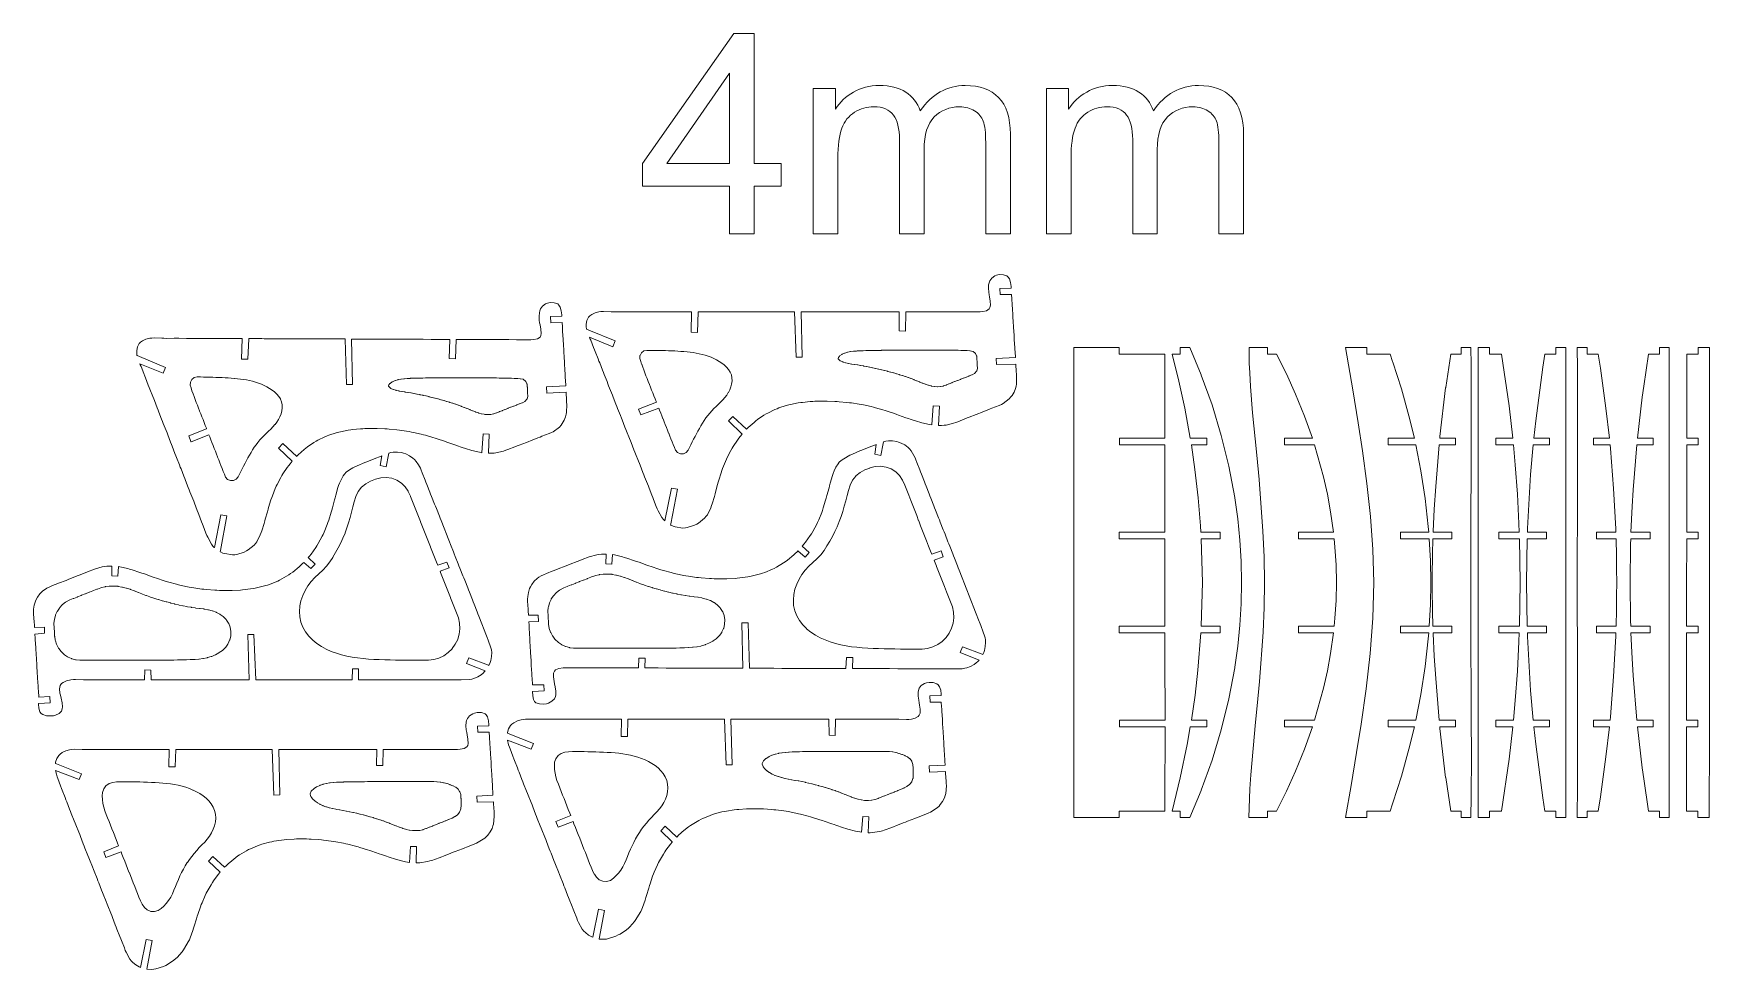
# Model space of a CAD drawing. Header units: millimetres. Extents: x -440 to 551, y -204 to 350.
import ezdxf

# ---------------------------------------------------------------- set-up
doc = ezdxf.new("R2010")
doc.units = ezdxf.units.MM
doc.header["$MEASUREMENT"] = 0
doc.layers.add('layer 1', color=7, linetype='Continuous')
doc.layers.add('Layer 11', color=7, linetype='Continuous')

msp = doc.modelspace()

# ---------------------------------------------------------------- linework, layer by layer
at = {"layer": 'layer 1', "color": 242, "lineweight": 9}
for points, knots in [([(-28.0653, 231.0518), (-28.0653, 231.0518), (-28.0653, 259.3605), (-28.0653, 259.3605), (-28.0653, 259.3605), (-28.0653, 259.3605), (-79.5508, 259.3605), (-79.5508, 259.3605), (-79.5508, 259.3605), (-79.5508, 259.3605), (-79.5508, 272.7699), (-79.5508, 272.7699), (-79.5508, 272.7699), (-79.5508, 272.7699), (-25.4166, 349.5843), (-25.4166, 349.5843), (-25.4166, 349.5843), (-25.4166, 349.5843), (-13.4971, 349.5843), (-13.4971, 349.5843), (-13.4971, 349.5843), (-13.4971, 349.5843), (-13.4971, 272.7699), (-13.4971, 272.7699), (-13.4971, 272.7699), (-13.4971, 272.7699), (2.5611, 272.7699), (2.5611, 272.7699), (2.5611, 272.7699), (2.5611, 272.7699), (2.5611, 259.3605), (2.5611, 259.3605), (2.5611, 259.3605), (2.5611, 259.3605), (-13.4971, 259.3605), (-13.4971, 259.3605), (-13.4971, 259.3605), (-13.4971, 259.3605), (-13.4971, 231.0518), (-13.4971, 231.0518), (-13.4971, 231.0518), (-13.4971, 231.0518), (-28.0653, 231.0518), (-28.0653, 231.0518)], [0, 0, 0, 0, 0.08333333, 0.08333333, 0.08333333, 0.08333333, 0.16666667, 0.16666667, 0.16666667, 0.16666667, 0.25, 0.25, 0.25, 0.25, 0.33333333, 0.33333333, 0.33333333, 0.33333333, 0.41666667, 0.41666667, 0.41666667, 0.41666667, 0.5, 0.5, 0.5, 0.5, 0.58333333, 0.58333333, 0.58333333, 0.58333333, 0.66666667, 0.66666667, 0.66666667, 0.66666667, 0.75, 0.75, 0.75, 0.75, 0.83333333, 0.83333333, 0.83333333, 0.83333333, 1, 1, 1, 1]), ([(-28.0653, 272.7699), (-28.0653, 272.7699), (-28.0653, 326.1041), (-28.0653, 326.1041), (-28.0653, 326.1041), (-28.0653, 326.1041), (-65.2309, 272.7699), (-65.2309, 272.7699), (-65.2309, 272.7699), (-65.2309, 272.7699), (-28.0653, 272.7699), (-28.0653, 272.7699)], [0, 0, 0, 0, 0.25, 0.25, 0.25, 0.25, 0.5, 0.5, 0.5, 0.5, 1, 1, 1, 1]), ([(21.4612, 231.0518), (21.4612, 231.0518), (21.4612, 316.9713), (21.4612, 316.9713), (21.4612, 316.9713), (21.4612, 316.9713), (34.5395, 316.9713), (34.5395, 316.9713), (34.5395, 316.9713), (34.5395, 316.9713), (34.5395, 304.8311), (34.5395, 304.8311), (34.5395, 304.8311), (37.2159, 309.025), (40.8027, 312.4187), (45.2725, 314.9571), (45.2725, 314.9571), (49.7423, 317.5231), (54.8191, 318.7923), (60.5306, 318.7923), (60.5306, 318.7923), (66.8766, 318.7923), (72.0913, 317.468), (76.1473, 314.8468), (76.1473, 314.8468), (80.2032, 312.198), (83.0727, 308.5284), (84.7282, 303.7826), (84.7282, 303.7826), (91.5708, 313.7983), (100.4277, 318.7923), (111.3539, 318.7923), (111.3539, 318.7923), (119.9072, 318.7923), (126.5015, 316.4471), (131.0817, 311.729), (131.0817, 311.729), (135.6894, 307.0108), (138.0071, 299.7543), (138.0071, 289.9594), (138.0071, 289.9594), (138.0071, 289.9594), (138.0071, 231.0518), (138.0071, 231.0518), (138.0071, 231.0518), (138.0071, 231.0518), (123.4389, 231.0518), (123.4389, 231.0518), (123.4389, 231.0518), (123.4389, 231.0518), (123.4389, 285.1309), (123.4389, 285.1309), (123.4389, 285.1309), (123.4389, 290.9251), (122.9422, 295.119), (122.0041, 297.685), (122.0041, 297.685), (121.066, 300.2509), (119.3553, 302.2927), (116.8445, 303.8654), (116.8445, 303.8654), (114.3613, 305.4381), (111.4366, 306.2107), (108.0981, 306.2107), (108.0981, 306.2107), (102.028, 306.2107), (97.0063, 304.1965), (93.0056, 300.1958), (93.0056, 300.1958), (89.0048, 296.1674), (87.0183, 289.7386), (87.0183, 280.9094), (87.0183, 280.9094), (87.0183, 280.9094), (87.0183, 231.0518), (87.0183, 231.0518), (87.0183, 231.0518), (87.0183, 231.0518), (72.45, 231.0518), (72.45, 231.0518), (72.45, 231.0518), (72.45, 231.0518), (72.45, 286.814), (72.45, 286.814), (72.45, 286.814), (72.45, 293.2703), (71.2636, 298.1264), (68.8907, 301.3546), (68.8907, 301.3546), (66.5179, 304.5828), (62.6275, 306.2107), (57.2472, 306.2107), (57.2472, 306.2107), (53.1637, 306.2107), (49.3836, 305.1346), (45.9071, 302.9825), (45.9071, 302.9825), (42.4306, 300.8304), (39.9198, 297.685), (38.3471, 293.5187), (38.3471, 293.5187), (36.802, 289.3799), (36.0294, 283.3926), (36.0294, 275.5843), (36.0294, 275.5843), (36.0294, 275.5843), (36.0294, 231.0518), (36.0294, 231.0518), (36.0294, 231.0518), (36.0294, 231.0518), (21.4612, 231.0518), (21.4612, 231.0518)], [0, 0, 0, 0, 0.03448276, 0.03448276, 0.03448276, 0.03448276, 0.06896552, 0.06896552, 0.06896552, 0.06896552, 0.10344828, 0.10344828, 0.10344828, 0.10344828, 0.13793103, 0.13793103, 0.13793103, 0.13793103, 0.17241379, 0.17241379, 0.17241379, 0.17241379, 0.20689655, 0.20689655, 0.20689655, 0.20689655, 0.24137931, 0.24137931, 0.24137931, 0.24137931, 0.27586207, 0.27586207, 0.27586207, 0.27586207, 0.31034483, 0.31034483, 0.31034483, 0.31034483, 0.34482759, 0.34482759, 0.34482759, 0.34482759, 0.37931034, 0.37931034, 0.37931034, 0.37931034, 0.4137931, 0.4137931, 0.4137931, 0.4137931, 0.44827586, 0.44827586, 0.44827586, 0.44827586, 0.48275862, 0.48275862, 0.48275862, 0.48275862, 0.51724138, 0.51724138, 0.51724138, 0.51724138, 0.55172414, 0.55172414, 0.55172414, 0.55172414, 0.5862069, 0.5862069, 0.5862069, 0.5862069, 0.62068966, 0.62068966, 0.62068966, 0.62068966, 0.65517241, 0.65517241, 0.65517241, 0.65517241, 0.68965517, 0.68965517, 0.68965517, 0.68965517, 0.72413793, 0.72413793, 0.72413793, 0.72413793, 0.75862069, 0.75862069, 0.75862069, 0.75862069, 0.79310345, 0.79310345, 0.79310345, 0.79310345, 0.82758621, 0.82758621, 0.82758621, 0.82758621, 0.86206897, 0.86206897, 0.86206897, 0.86206897, 0.89655172, 0.89655172, 0.89655172, 0.89655172, 0.93103448, 0.93103448, 0.93103448, 0.93103448, 1, 1, 1, 1]), ([(159.3628, 231.0518), (159.3628, 231.0518), (159.3628, 316.9713), (159.3628, 316.9713), (159.3628, 316.9713), (159.3628, 316.9713), (172.4411, 316.9713), (172.4411, 316.9713), (172.4411, 316.9713), (172.4411, 316.9713), (172.4411, 304.8311), (172.4411, 304.8311), (172.4411, 304.8311), (175.1175, 309.025), (178.7043, 312.4187), (183.1741, 314.9571), (183.1741, 314.9571), (187.6439, 317.5231), (192.7207, 318.7923), (198.4322, 318.7923), (198.4322, 318.7923), (204.7782, 318.7923), (209.9929, 317.468), (214.0489, 314.8468), (214.0489, 314.8468), (218.1048, 312.198), (220.9743, 308.5284), (222.6298, 303.7826), (222.6298, 303.7826), (229.4724, 313.7983), (238.3293, 318.7923), (249.2555, 318.7923), (249.2555, 318.7923), (257.8088, 318.7923), (264.4031, 316.4471), (268.9833, 311.729), (268.9833, 311.729), (273.591, 307.0108), (275.9087, 299.7543), (275.9087, 289.9594), (275.9087, 289.9594), (275.9087, 289.9594), (275.9087, 231.0518), (275.9087, 231.0518), (275.9087, 231.0518), (275.9087, 231.0518), (261.3405, 231.0518), (261.3405, 231.0518), (261.3405, 231.0518), (261.3405, 231.0518), (261.3405, 285.1309), (261.3405, 285.1309), (261.3405, 285.1309), (261.3405, 290.9251), (260.8438, 295.119), (259.9057, 297.685), (259.9057, 297.685), (258.9676, 300.2509), (257.2569, 302.2927), (254.7461, 303.8654), (254.7461, 303.8654), (252.2629, 305.4381), (249.3382, 306.2107), (245.9997, 306.2107), (245.9997, 306.2107), (239.9296, 306.2107), (234.9079, 304.1965), (230.9072, 300.1958), (230.9072, 300.1958), (226.9064, 296.1674), (224.9199, 289.7386), (224.9199, 280.9094), (224.9199, 280.9094), (224.9199, 280.9094), (224.9199, 231.0518), (224.9199, 231.0518), (224.9199, 231.0518), (224.9199, 231.0518), (210.3516, 231.0518), (210.3516, 231.0518), (210.3516, 231.0518), (210.3516, 231.0518), (210.3516, 286.814), (210.3516, 286.814), (210.3516, 286.814), (210.3516, 293.2703), (209.1652, 298.1264), (206.7923, 301.3546), (206.7923, 301.3546), (204.4195, 304.5828), (200.5291, 306.2107), (195.1488, 306.2107), (195.1488, 306.2107), (191.0653, 306.2107), (187.2852, 305.1346), (183.8087, 302.9825), (183.8087, 302.9825), (180.3322, 300.8304), (177.8214, 297.685), (176.2487, 293.5187), (176.2487, 293.5187), (174.7036, 289.3799), (173.931, 283.3926), (173.931, 275.5843), (173.931, 275.5843), (173.931, 275.5843), (173.931, 231.0518), (173.931, 231.0518), (173.931, 231.0518), (173.931, 231.0518), (159.3628, 231.0518), (159.3628, 231.0518)], [0, 0, 0, 0, 0.03448276, 0.03448276, 0.03448276, 0.03448276, 0.06896552, 0.06896552, 0.06896552, 0.06896552, 0.10344828, 0.10344828, 0.10344828, 0.10344828, 0.13793103, 0.13793103, 0.13793103, 0.13793103, 0.17241379, 0.17241379, 0.17241379, 0.17241379, 0.20689655, 0.20689655, 0.20689655, 0.20689655, 0.24137931, 0.24137931, 0.24137931, 0.24137931, 0.27586207, 0.27586207, 0.27586207, 0.27586207, 0.31034483, 0.31034483, 0.31034483, 0.31034483, 0.34482759, 0.34482759, 0.34482759, 0.34482759, 0.37931034, 0.37931034, 0.37931034, 0.37931034, 0.4137931, 0.4137931, 0.4137931, 0.4137931, 0.44827586, 0.44827586, 0.44827586, 0.44827586, 0.48275862, 0.48275862, 0.48275862, 0.48275862, 0.51724138, 0.51724138, 0.51724138, 0.51724138, 0.55172414, 0.55172414, 0.55172414, 0.55172414, 0.5862069, 0.5862069, 0.5862069, 0.5862069, 0.62068966, 0.62068966, 0.62068966, 0.62068966, 0.65517241, 0.65517241, 0.65517241, 0.65517241, 0.68965517, 0.68965517, 0.68965517, 0.68965517, 0.72413793, 0.72413793, 0.72413793, 0.72413793, 0.75862069, 0.75862069, 0.75862069, 0.75862069, 0.79310345, 0.79310345, 0.79310345, 0.79310345, 0.82758621, 0.82758621, 0.82758621, 0.82758621, 0.86206897, 0.86206897, 0.86206897, 0.86206897, 0.89655172, 0.89655172, 0.89655172, 0.89655172, 0.93103448, 0.93103448, 0.93103448, 0.93103448, 1, 1, 1, 1])]:
    msp.add_open_spline(points, degree=3, knots=knots, dxfattribs=at)
at = {"layer": 'Layer 11', "color": 250, "lineweight": 9}
for points, knots in [([(-20.5927, 112.6112), (-20.5927, 112.6112), (-28.6188, 120.3791), (-28.6188, 120.3791), (-28.6188, 120.3791), (-28.6188, 120.3791), (-26.1321, 123.0447), (-26.1321, 123.0447), (-26.1321, 123.0447), (-26.1321, 123.0447), (-17.9588, 115.4194), (-17.9588, 115.4194), (-17.9588, 115.4194), (-17.9588, 115.4194), (-17.7844, 115.5983), (-17.7844, 115.5983), (-17.7844, 115.5983), (-17.7844, 115.5983), (-16.9691, 116.4114), (-16.9691, 116.4114), (-16.9691, 116.4114), (-16.9691, 116.4114), (-13.5721, 119.48), (-13.5721, 119.48), (-13.5721, 119.48), (-13.5721, 119.48), (-12.4103, 120.4199), (-12.4103, 120.4199), (-12.4103, 120.4199), (-12.4103, 120.4199), (-11.4976, 121.122), (-11.4976, 121.122), (-11.4976, 121.122), (-11.4976, 121.122), (-7.7179, 123.706), (-7.7179, 123.706), (-7.7179, 123.706), (-7.7179, 123.706), (-6.4383, 124.4737), (-6.4383, 124.4737), (-6.4383, 124.4737), (-6.4383, 124.4737), (-5.435, 125.0376), (-5.435, 125.0376), (-5.435, 125.0376), (-5.435, 125.0376), (-1.3201, 127.0464), (-1.3201, 127.0464), (-1.3201, 127.0464), (-1.3201, 127.0464), (0.0591, 127.6194), (0.0591, 127.6194), (0.0591, 127.6194), (0.0591, 127.6194), (1.1326, 128.0316), (1.1326, 128.0316), (1.1326, 128.0316), (1.1326, 128.0316), (5.4876, 129.447), (5.4876, 129.447), (5.4876, 129.447), (5.4876, 129.447), (6.9302, 129.832), (6.9302, 129.832), (6.9302, 129.832), (6.9302, 129.832), (8.049, 130.1038), (8.049, 130.1038), (8.049, 130.1038), (8.049, 130.1038), (12.5444, 130.9847), (12.5444, 130.9847), (12.5444, 130.9847), (12.5444, 130.9847), (14.021, 131.2089), (14.021, 131.2089), (14.021, 131.2089), (14.021, 131.2089), (15.1624, 131.3629), (15.1624, 131.3629), (15.1624, 131.3629), (15.1624, 131.3629), (19.7213, 131.8181), (19.7213, 131.8181), (19.7213, 131.8181), (19.7213, 131.8181), (21.2114, 131.9155), (21.2114, 131.9155), (21.2114, 131.9155), (21.2114, 131.9155), (22.3642, 131.9767), (22.3642, 131.9767), (22.3642, 131.9767), (22.3642, 131.9767), (26.9434, 132.0967), (26.9434, 132.0967), (26.9434, 132.0967), (26.9434, 132.0967), (28.4381, 132.0967), (28.4381, 132.0967), (28.4381, 132.0967), (28.4381, 132.0967), (29.5908, 132.0831), (29.5908, 132.0831), (29.5908, 132.0831), (29.5908, 132.0831), (34.1723, 131.92), (34.1723, 131.92), (34.1723, 131.92), (34.1723, 131.92), (35.6625, 131.8295), (35.6625, 131.8295), (35.6625, 131.8295), (35.6625, 131.8295), (36.8129, 131.7479), (36.8129, 131.7479), (36.8129, 131.7479), (36.8129, 131.7479), (41.3763, 131.3199), (41.3763, 131.3199), (41.3763, 131.3199), (41.3763, 131.3199), (42.8597, 131.1432), (42.8597, 131.1432), (42.8597, 131.1432), (42.8597, 131.1432), (44.0034, 130.996), (44.0034, 130.996), (44.0034, 130.996), (44.0034, 130.996), (48.5328, 130.2963), (48.5328, 130.2963), (48.5328, 130.2963), (48.5328, 130.2963), (50.0026, 130.029), (50.0026, 130.029), (50.0026, 130.029), (50.0026, 130.029), (51.1349, 129.8093), (51.1349, 129.8093), (51.1349, 129.8093), (51.1349, 129.8093), (55.61, 128.8174), (55.61, 128.8174), (55.61, 128.8174), (55.61, 128.8174), (57.0594, 128.455), (57.0594, 128.455), (57.0594, 128.455), (57.0594, 128.455), (58.1736, 128.1629), (58.1736, 128.1629), (58.1736, 128.1629), (58.1736, 128.1629), (62.583, 126.9128), (62.583, 126.9128), (62.583, 126.9128), (62.583, 126.9128), (64.0143, 126.4757), (64.0143, 126.4757), (64.0143, 126.4757), (64.0143, 126.4757), (65.1126, 126.1315), (65.1126, 126.1315), (65.1126, 126.1315), (65.1126, 126.1315), (69.4654, 124.6934), (69.4654, 124.6934), (69.4654, 124.6934), (69.4654, 124.6934), (70.8786, 124.2065), (70.8786, 124.2065), (70.8786, 124.2065), (70.8786, 124.2065), (71.9656, 123.826), (71.9656, 123.826), (71.9656, 123.826), (71.9656, 123.826), (76.2867, 122.2951), (76.2867, 122.2951), (76.2867, 122.2951), (76.2867, 122.2951), (77.6976, 121.7991), (77.6976, 121.7991), (77.6976, 121.7991), (77.6976, 121.7991), (78.7869, 121.4232), (78.7869, 121.4232), (78.7869, 121.4232), (78.7869, 121.4232), (83.1464, 120.0032), (83.1464, 120.0032), (83.1464, 120.0032), (83.1464, 120.0032), (84.5777, 119.5797), (84.5777, 119.5797), (84.5777, 119.5797), (84.5777, 119.5797), (85.6874, 119.2672), (85.6874, 119.2672), (85.6874, 119.2672), (85.6874, 119.2672), (90.1512, 118.2299), (90.1512, 118.2299), (90.1512, 118.2299), (90.1512, 118.2299), (91.6074, 117.9853), (91.6074, 117.9853), (91.6074, 117.9853), (91.6074, 117.9853), (92.4181, 129.259), (92.4181, 129.259), (92.4181, 129.259), (92.4181, 129.259), (96.0575, 129.0643), (96.0575, 129.0643), (96.0575, 129.0643), (96.0575, 129.0643), (95.446, 117.6456), (95.446, 117.6456), (95.446, 117.6456), (95.446, 117.6456), (97.3461, 117.6615), (97.3461, 117.6615), (97.3461, 117.6615), (97.3461, 117.6615), (98.834, 117.7725), (98.834, 117.7725), (98.834, 117.7725), (98.834, 117.7725), (99.9709, 117.9219), (99.9709, 117.9219), (99.9709, 117.9219), (99.9709, 117.9219), (104.3961, 119.0362), (104.3961, 119.0362), (104.3961, 119.0362), (104.3961, 119.0362), (105.8116, 119.5253), (105.8116, 119.5253), (105.8116, 119.5253), (105.8116, 119.5253), (106.8986, 119.9217), (106.8986, 119.9217), (106.8986, 119.9217), (106.8986, 119.9217), (111.1744, 121.5794), (111.1744, 121.5794), (111.1744, 121.5794), (111.1744, 121.5794), (112.5604, 122.132), (112.5604, 122.132), (112.5604, 122.132), (112.5604, 122.132), (113.6316, 122.5578), (113.6316, 122.5578), (113.6316, 122.5578), (113.6316, 122.5578), (117.896, 124.2404), (117.896, 124.2404), (117.896, 124.2404), (117.896, 124.2404), (119.2865, 124.7908), (119.2865, 124.7908), (119.2865, 124.7908), (119.2865, 124.7908), (120.3577, 125.2165), (120.3577, 125.2165), (120.3577, 125.2165), (120.3577, 125.2165), (124.6063, 126.9241), (124.6063, 126.9241), (124.6063, 126.9241), (124.6063, 126.9241), (126.0014, 127.4654), (126.0014, 127.4654), (126.0014, 127.4654), (126.0014, 127.4654), (127.0816, 127.873), (127.0816, 127.873), (127.0816, 127.873), (127.0816, 127.873), (131.3845, 129.4945), (131.3845, 129.4945), (131.3845, 129.4945), (131.3845, 129.4945), (132.7411, 130.1105), (132.7411, 130.1105), (132.7411, 130.1105), (132.7411, 130.1105), (133.7557, 130.645), (133.7557, 130.645), (133.7557, 130.645), (133.7557, 130.645), (137.3724, 133.4238), (137.3724, 133.4238), (137.3724, 133.4238), (137.3724, 133.4238), (138.3666, 134.5403), (138.3666, 134.5403), (138.3666, 134.5403), (138.3666, 134.5403), (139.0551, 135.462), (139.0551, 135.462), (139.0551, 135.462), (139.0551, 135.462), (140.2056, 137.4414), (140.2056, 137.4414), (140.2056, 137.4414), (140.2056, 137.4414), (141.0503, 139.5702), (141.0503, 139.5702), (141.0503, 139.5702), (141.0503, 139.5702), (141.4285, 141.0128), (141.4285, 141.0128), (141.4285, 141.0128), (141.4285, 141.0128), (141.6233, 142.1429), (141.6233, 142.1429), (141.6233, 142.1429), (141.6233, 142.1429), (141.7003, 146.7063), (141.7003, 146.7063), (141.7003, 146.7063), (141.7003, 146.7063), (141.587, 148.2032), (141.587, 148.2032), (141.587, 148.2032), (141.587, 148.2032), (141.4919, 149.356), (141.4919, 149.356), (141.4919, 149.356), (141.4919, 149.356), (141.1907, 153.9352), (141.1907, 153.9352), (141.1907, 153.9352), (141.1907, 153.9352), (141.1862, 154.0212), (141.1862, 154.0212), (141.1862, 154.0212), (141.1862, 154.0212), (129.8332, 153.6544), (129.8332, 153.6544), (129.8332, 153.6544), (129.8332, 153.6544), (129.6498, 157.296), (129.6498, 157.296), (129.6498, 157.296), (129.6498, 157.296), (140.9801, 157.8667), (140.9801, 157.8667), (140.9801, 157.8667), (140.9801, 157.8667), (140.7831, 161.1505), (140.7831, 161.1505), (140.7831, 161.1505), (140.7831, 161.1505), (140.6925, 162.643), (140.6925, 162.643), (140.6925, 162.643), (140.6925, 162.643), (140.62, 163.7934), (140.62, 163.7934), (140.62, 163.7934), (140.62, 163.7934), (140.3437, 168.3704), (140.3437, 168.3704), (140.3437, 168.3704), (140.3437, 168.3704), (140.2554, 169.8628), (140.2554, 169.8628), (140.2554, 169.8628), (140.2554, 169.8628), (140.1852, 171.0133), (140.1852, 171.0133), (140.1852, 171.0133), (140.1852, 171.0133), (139.9111, 175.588), (139.9111, 175.588), (139.9111, 175.588), (139.9111, 175.588), (139.8206, 177.0804), (139.8206, 177.0804), (139.8206, 177.0804), (139.8206, 177.0804), (139.7504, 178.2309), (139.7504, 178.2309), (139.7504, 178.2309), (139.7504, 178.2309), (139.4809, 182.8056), (139.4809, 182.8056), (139.4809, 182.8056), (139.4809, 182.8056), (139.3903, 184.298), (139.3903, 184.298), (139.3903, 184.298), (139.3903, 184.298), (139.3201, 185.4507), (139.3201, 185.4507), (139.3201, 185.4507), (139.3201, 185.4507), (139.0279, 190.0322), (139.0279, 190.0322), (139.0279, 190.0322), (139.0279, 190.0322), (138.9396, 191.5201), (138.9396, 191.5201), (138.9396, 191.5201), (138.9396, 191.5201), (138.8762, 192.6616), (138.8762, 192.6616), (138.8762, 192.6616), (138.8762, 192.6616), (138.7607, 195.1595), (138.7607, 195.1595), (138.7607, 195.1595), (138.7607, 195.1595), (132.0232, 195.0916), (132.0232, 195.0916), (132.0232, 195.0916), (132.0232, 195.0916), (131.876, 198.7355), (131.876, 198.7355), (131.876, 198.7355), (131.876, 198.7355), (138.5546, 199.005), (138.5546, 199.005), (138.5546, 199.005), (138.5546, 199.005), (138.4799, 199.9063), (138.4799, 199.9063), (138.4799, 199.9063), (138.4799, 199.9063), (138.1605, 202.2412), (138.1605, 202.2412), (138.1605, 202.2412), (138.1605, 202.2412), (137.4811, 204.3474), (137.4811, 204.3474), (137.4811, 204.3474), (137.4811, 204.3474), (136.736, 205.4639), (136.736, 205.4639), (136.736, 205.4639), (136.736, 205.4639), (135.9592, 206.132), (135.9592, 206.132), (135.9592, 206.132), (135.9592, 206.132), (133.887, 206.8839), (133.887, 206.8839), (133.887, 206.8839), (133.887, 206.8839), (131.4525, 206.911), (131.4525, 206.911), (131.4525, 206.911), (131.4525, 206.911), (129.8853, 206.5827), (129.8853, 206.5827), (129.8853, 206.5827), (129.8853, 206.5827), (128.7824, 206.1569), (128.7824, 206.1569), (128.7824, 206.1569), (128.7824, 206.1569), (127.0318, 204.9204), (127.0318, 204.9204), (127.0318, 204.9204), (127.0318, 204.9204), (125.8655, 203.2603), (125.8655, 203.2603), (125.8655, 203.2603), (125.8655, 203.2603), (125.3989, 202.0057), (125.3989, 202.0057), (125.3989, 202.0057), (125.3989, 202.0057), (125.1815, 200.9775), (125.1815, 200.9775), (125.1815, 200.9775), (125.1815, 200.9775), (125.0524, 198.8215), (125.0524, 198.8215), (125.0524, 198.8215), (125.0524, 198.8215), (125.2404, 196.5297), (125.2404, 196.5297), (125.2404, 196.5297), (125.2404, 196.5297), (125.4759, 194.9602), (125.4759, 194.9602), (125.4759, 194.9602), (125.4759, 194.9602), (125.6911, 193.7101), (125.6911, 193.7101), (125.6911, 193.7101), (125.6911, 193.7101), (126.1123, 191.1646), (126.1123, 191.1646), (126.1123, 191.1646), (126.1123, 191.1646), (126.2256, 188.7844), (126.2256, 188.7844), (126.2256, 188.7844), (126.2256, 188.7844), (125.9697, 187.4686), (125.9697, 187.4686), (125.9697, 187.4686), (125.9697, 187.4686), (125.528, 186.642), (125.528, 186.642), (125.528, 186.642), (125.528, 186.642), (123.9609, 185.5662), (123.9609, 185.5662), (123.9609, 185.5662), (123.9609, 185.5662), (121.7573, 185.0793), (121.7573, 185.0793), (121.7573, 185.0793), (121.7573, 185.0793), (120.1607, 184.9638), (120.1607, 184.9638), (120.1607, 184.9638), (120.1607, 184.9638), (118.9174, 184.9344), (118.9174, 184.9344), (118.9174, 184.9344), (118.9174, 184.9344), (114.2725, 184.9435), (114.2725, 184.9435), (114.2725, 184.9435), (114.2725, 184.9435), (112.814, 184.9548), (112.814, 184.9548), (112.814, 184.9548), (112.814, 184.9548), (111.6839, 184.9616), (111.6839, 184.9616), (111.6839, 184.9616), (111.6839, 184.9616), (107.1183, 184.9593), (107.1183, 184.9593), (107.1183, 184.9593), (107.1183, 184.9593), (105.6145, 184.9548), (105.6145, 184.9548), (105.6145, 184.9548), (105.6145, 184.9548), (104.455, 184.9548), (104.455, 184.9548), (104.455, 184.9548), (104.455, 184.9548), (99.8667, 184.9548), (99.8667, 184.9548), (99.8667, 184.9548), (99.8667, 184.9548), (98.3743, 184.9548), (98.3743, 184.9548), (98.3743, 184.9548), (98.3743, 184.9548), (97.2216, 184.9548), (97.2216, 184.9548), (97.2216, 184.9548), (97.2216, 184.9548), (92.6401, 184.9548), (92.6401, 184.9548), (92.6401, 184.9548), (92.6401, 184.9548), (91.1454, 184.9548), (91.1454, 184.9548), (91.1454, 184.9548), (91.1454, 184.9548), (89.9904, 184.9548), (89.9904, 184.9548), (89.9904, 184.9548), (89.9904, 184.9548), (85.4066, 184.9548), (85.4066, 184.9548), (85.4066, 184.9548), (85.4066, 184.9548), (83.9119, 184.9548), (83.9119, 184.9548), (83.9119, 184.9548), (83.9119, 184.9548), (82.7592, 184.9548), (82.7592, 184.9548), (82.7592, 184.9548), (82.7592, 184.9548), (78.1754, 184.9548), (78.1754, 184.9548), (78.1754, 184.9548), (78.1754, 184.9548), (76.6807, 184.9548), (76.6807, 184.9548), (76.6807, 184.9548), (76.6807, 184.9548), (76.1168, 184.9548), (76.1168, 184.9548), (76.1168, 184.9548), (76.1168, 184.9548), (76.1168, 184.9231), (76.1168, 184.9231), (76.1168, 184.9231), (76.1168, 184.9231), (75.9356, 173.552), (75.9356, 173.552), (75.9356, 173.552), (75.9356, 173.552), (72.2895, 173.6109), (72.2895, 173.6109), (72.2895, 173.6109), (72.2895, 173.6109), (72.2668, 184.9548), (72.2668, 184.9548), (72.2668, 184.9548), (72.2668, 184.9548), (70.9442, 184.9548), (70.9442, 184.9548), (70.9442, 184.9548), (70.9442, 184.9548), (69.4495, 184.9548), (69.4495, 184.9548), (69.4495, 184.9548), (69.4495, 184.9548), (68.2968, 184.9548), (68.2968, 184.9548), (68.2968, 184.9548), (68.2968, 184.9548), (63.7131, 184.9548), (63.7131, 184.9548), (63.7131, 184.9548), (63.7131, 184.9548), (62.2183, 184.9548), (62.2183, 184.9548), (62.2183, 184.9548), (62.2183, 184.9548), (61.0656, 184.9548), (61.0656, 184.9548), (61.0656, 184.9548), (61.0656, 184.9548), (56.4819, 184.9548), (56.4819, 184.9548), (56.4819, 184.9548), (56.4819, 184.9548), (54.9872, 184.9548), (54.9872, 184.9548), (54.9872, 184.9548), (54.9872, 184.9548), (53.8344, 184.9548), (53.8344, 184.9548), (53.8344, 184.9548), (53.8344, 184.9548), (49.2507, 184.9548), (49.2507, 184.9548), (49.2507, 184.9548), (49.2507, 184.9548), (47.756, 184.9548), (47.756, 184.9548), (47.756, 184.9548), (47.756, 184.9548), (46.6032, 184.9548), (46.6032, 184.9548), (46.6032, 184.9548), (46.6032, 184.9548), (42.0195, 184.9548), (42.0195, 184.9548), (42.0195, 184.9548), (42.0195, 184.9548), (40.5248, 184.9548), (40.5248, 184.9548), (40.5248, 184.9548), (40.5248, 184.9548), (39.3721, 184.9548), (39.3721, 184.9548), (39.3721, 184.9548), (39.3721, 184.9548), (34.7883, 184.9548), (34.7883, 184.9548), (34.7883, 184.9548), (34.7883, 184.9548), (33.2936, 184.9548), (33.2936, 184.9548), (33.2936, 184.9548), (33.2936, 184.9548), (32.1409, 184.9548), (32.1409, 184.9548), (32.1409, 184.9548), (32.1409, 184.9548), (27.5571, 184.9548), (27.5571, 184.9548), (27.5571, 184.9548), (27.5571, 184.9548), (26.0624, 184.9548), (26.0624, 184.9548), (26.0624, 184.9548), (26.0624, 184.9548), (24.9097, 184.9548), (24.9097, 184.9548), (24.9097, 184.9548), (24.9097, 184.9548), (20.3259, 184.9548), (20.3259, 184.9548), (20.3259, 184.9548), (20.3259, 184.9548), (18.8312, 184.9548), (18.8312, 184.9548), (18.8312, 184.9548), (18.8312, 184.9548), (17.6762, 184.9548), (17.6762, 184.9548), (17.6762, 184.9548), (17.6762, 184.9548), (14.2769, 184.9548), (14.2769, 184.9548), (14.2769, 184.9548), (14.2769, 184.9548), (14.9337, 158.1407), (14.9337, 158.1407), (14.9337, 158.1407), (14.9337, 158.1407), (11.2898, 158.023), (11.2898, 158.023), (11.2898, 158.023), (11.2898, 158.023), (10.4269, 184.8914), (10.4269, 184.8914), (10.4269, 184.8914), (10.4269, 184.8914), (10.4247, 184.9548), (10.4247, 184.9548), (10.4247, 184.9548), (10.4247, 184.9548), (5.8613, 184.9548), (5.8613, 184.9548), (5.8613, 184.9548), (5.8613, 184.9548), (4.3666, 184.9548), (4.3666, 184.9548), (4.3666, 184.9548), (4.3666, 184.9548), (3.2139, 184.9548), (3.2139, 184.9548), (3.2139, 184.9548), (3.2139, 184.9548), (-1.3699, 184.9548), (-1.3699, 184.9548), (-1.3699, 184.9548), (-1.3699, 184.9548), (-2.8646, 184.9548), (-2.8646, 184.9548), (-2.8646, 184.9548), (-2.8646, 184.9548), (-4.0173, 184.9548), (-4.0173, 184.9548), (-4.0173, 184.9548), (-4.0173, 184.9548), (-8.6011, 184.9548), (-8.6011, 184.9548), (-8.6011, 184.9548), (-8.6011, 184.9548), (-10.0958, 184.9548), (-10.0958, 184.9548), (-10.0958, 184.9548), (-10.0958, 184.9548), (-11.2485, 184.9548), (-11.2485, 184.9548), (-11.2485, 184.9548), (-11.2485, 184.9548), (-15.8323, 184.9548), (-15.8323, 184.9548), (-15.8323, 184.9548), (-15.8323, 184.9548), (-17.327, 184.9548), (-17.327, 184.9548), (-17.327, 184.9548), (-17.327, 184.9548), (-18.4797, 184.9548), (-18.4797, 184.9548), (-18.4797, 184.9548), (-18.4797, 184.9548), (-23.0635, 184.9548), (-23.0635, 184.9548), (-23.0635, 184.9548), (-23.0635, 184.9548), (-24.5582, 184.9548), (-24.5582, 184.9548), (-24.5582, 184.9548), (-24.5582, 184.9548), (-25.7109, 184.9548), (-25.7109, 184.9548), (-25.7109, 184.9548), (-25.7109, 184.9548), (-30.2946, 184.9548), (-30.2946, 184.9548), (-30.2946, 184.9548), (-30.2946, 184.9548), (-31.7893, 184.9548), (-31.7893, 184.9548), (-31.7893, 184.9548), (-31.7893, 184.9548), (-32.9421, 184.9548), (-32.9421, 184.9548), (-32.9421, 184.9548), (-32.9421, 184.9548), (-37.5258, 184.9525), (-37.5258, 184.9525), (-37.5258, 184.9525), (-37.5258, 184.9525), (-39.0205, 184.9525), (-39.0205, 184.9525), (-39.0205, 184.9525), (-39.0205, 184.9525), (-40.1733, 184.9525), (-40.1733, 184.9525), (-40.1733, 184.9525), (-40.1733, 184.9525), (-44.757, 184.9525), (-44.757, 184.9525), (-44.757, 184.9525), (-44.757, 184.9525), (-46.2517, 184.9525), (-46.2517, 184.9525), (-46.2517, 184.9525), (-46.2517, 184.9525), (-46.6254, 184.9525), (-46.6254, 184.9525), (-46.6254, 184.9525), (-46.6254, 184.9525), (-46.6254, 184.9072), (-46.6254, 184.9072), (-46.6254, 184.9072), (-46.6254, 184.9072), (-46.9198, 172.7752), (-46.9198, 172.7752), (-46.9198, 172.7752), (-46.9198, 172.7752), (-50.7698, 172.8681), (-50.7698, 172.8681), (-50.7698, 172.8681), (-50.7698, 172.8681), (-50.4754, 184.9525), (-50.4754, 184.9525), (-50.4754, 184.9525), (-50.4754, 184.9525), (-51.9882, 184.9525), (-51.9882, 184.9525), (-51.9882, 184.9525), (-51.9882, 184.9525), (-53.4829, 184.9525), (-53.4829, 184.9525), (-53.4829, 184.9525), (-53.4829, 184.9525), (-54.6356, 184.9525), (-54.6356, 184.9525), (-54.6356, 184.9525), (-54.6356, 184.9525), (-59.2194, 184.9525), (-59.2194, 184.9525), (-59.2194, 184.9525), (-59.2194, 184.9525), (-60.7141, 184.9525), (-60.7141, 184.9525), (-60.7141, 184.9525), (-60.7141, 184.9525), (-61.8668, 184.9525), (-61.8668, 184.9525), (-61.8668, 184.9525), (-61.8668, 184.9525), (-66.4528, 184.9525), (-66.4528, 184.9525), (-66.4528, 184.9525), (-66.4528, 184.9525), (-67.9475, 184.9525), (-67.9475, 184.9525), (-67.9475, 184.9525), (-67.9475, 184.9525), (-69.1003, 184.9525), (-69.1003, 184.9525), (-69.1003, 184.9525), (-69.1003, 184.9525), (-73.684, 184.9548), (-73.684, 184.9548), (-73.684, 184.9548), (-73.684, 184.9548), (-75.1787, 184.9548), (-75.1787, 184.9548), (-75.1787, 184.9548), (-75.1787, 184.9548), (-76.3315, 184.9525), (-76.3315, 184.9525), (-76.3315, 184.9525), (-76.3315, 184.9525), (-80.9152, 184.9502), (-80.9152, 184.9502), (-80.9152, 184.9502), (-80.9152, 184.9502), (-82.4099, 184.9502), (-82.4099, 184.9502), (-82.4099, 184.9502), (-82.4099, 184.9502), (-83.5627, 184.9548), (-83.5627, 184.9548), (-83.5627, 184.9548), (-83.5627, 184.9548), (-88.1464, 184.9661), (-88.1464, 184.9661), (-88.1464, 184.9661), (-88.1464, 184.9661), (-89.6411, 184.9593), (-89.6411, 184.9593), (-89.6411, 184.9593), (-89.6411, 184.9593), (-90.7938, 184.9502), (-90.7938, 184.9502), (-90.7938, 184.9502), (-90.7938, 184.9502), (-95.3799, 184.9072), (-95.3799, 184.9072), (-95.3799, 184.9072), (-95.3799, 184.9072), (-96.8746, 184.9253), (-96.8746, 184.9253), (-96.8746, 184.9253), (-96.8746, 184.9253), (-98.025, 184.9616), (-98.025, 184.9616), (-98.025, 184.9616), (-98.025, 184.9616), (-102.602, 185.1133), (-102.602, 185.1133), (-102.602, 185.1133), (-102.602, 185.1133), (-104.0967, 185.0431), (-104.0967, 185.0431), (-104.0967, 185.0431), (-104.0967, 185.0431), (-105.2494, 184.9027), (-105.2494, 184.9027), (-105.2494, 184.9027), (-105.2494, 184.9027), (-107.5141, 184.3524), (-107.5141, 184.3524), (-107.5141, 184.3524), (-107.5141, 184.3524), (-109.5818, 183.3899), (-109.5818, 183.3899), (-109.5818, 183.3899), (-109.5818, 183.3899), (-110.7255, 182.5225), (-110.7255, 182.5225), (-110.7255, 182.5225), (-110.7255, 182.5225), (-111.4524, 181.7163), (-111.4524, 181.7163), (-111.4524, 181.7163), (-111.4524, 181.7163), (-112.4421, 179.7731), (-112.4421, 179.7731), (-112.4421, 179.7731), (-112.4421, 179.7731), (-112.8565, 177.5356), (-112.8565, 177.5356), (-112.8565, 177.5356), (-112.8565, 177.5356), (-112.8498, 176.0183), (-112.8498, 176.0183), (-112.8498, 176.0183), (-112.8498, 176.0183), (-112.7071, 174.8565), (-112.7071, 174.8565), (-112.7071, 174.8565), (-112.7071, 174.8565), (-112.6708, 174.6572), (-112.6708, 174.6572), (-112.6708, 174.6572), (-112.6708, 174.6572), (-111.2916, 174.1091), (-111.2916, 174.1091), (-111.2916, 174.1091), (-111.2916, 174.1091), (-95.7173, 167.6887), (-95.7173, 167.6887), (-95.7173, 167.6887), (-95.7173, 167.6887), (-97.0671, 164.3007), (-97.0671, 164.3007), (-97.0671, 164.3007), (-97.0671, 164.3007), (-110.9474, 169.8266), (-110.9474, 169.8266), (-110.9474, 169.8266), (-110.9474, 169.8266), (-110.6371, 169.1608), (-110.6371, 169.1608), (-110.6371, 169.1608), (-110.6371, 169.1608), (-110.157, 168.1077), (-110.157, 168.1077), (-110.157, 168.1077), (-110.157, 168.1077), (-108.4381, 163.8546), (-108.4381, 163.8546), (-108.4381, 163.8546), (-108.4381, 163.8546), (-107.915, 162.455), (-107.915, 162.455), (-107.915, 162.455), (-107.915, 162.455), (-107.5096, 161.377), (-107.5096, 161.377), (-107.5096, 161.377), (-107.5096, 161.377), (-105.836, 157.1103), (-105.836, 157.1103), (-105.836, 157.1103), (-105.836, 157.1103), (-105.2789, 155.7243), (-105.2789, 155.7243), (-105.2789, 155.7243), (-105.2789, 155.7243), (-104.8508, 154.6531), (-104.8508, 154.6531), (-104.8508, 154.6531), (-104.8508, 154.6531), (-103.1659, 150.3909), (-103.1659, 150.3909), (-103.1659, 150.3909), (-103.1659, 150.3909), (-102.6201, 148.9981), (-102.6201, 148.9981), (-102.6201, 148.9981), (-102.6201, 148.9981), (-102.1966, 147.9269), (-102.1966, 147.9269), (-102.1966, 147.9269), (-102.1966, 147.9269), (-100.5139, 143.6625), (-100.5139, 143.6625), (-100.5139, 143.6625), (-100.5139, 143.6625), (-99.9659, 142.272), (-99.9659, 142.272), (-99.9659, 142.272), (-99.9659, 142.272), (-99.5424, 141.2008), (-99.5424, 141.2008), (-99.5424, 141.2008), (-99.5424, 141.2008), (-97.8574, 136.9364), (-97.8574, 136.9364), (-97.8574, 136.9364), (-97.8574, 136.9364), (-97.3094, 135.5458), (-97.3094, 135.5458), (-97.3094, 135.5458), (-97.3094, 135.5458), (-96.8859, 134.4746), (-96.8859, 134.4746), (-96.8859, 134.4746), (-96.8859, 134.4746), (-95.2032, 130.2102), (-95.2032, 130.2102), (-95.2032, 130.2102), (-95.2032, 130.2102), (-94.6552, 128.8197), (-94.6552, 128.8197), (-94.6552, 128.8197), (-94.6552, 128.8197), (-94.2317, 127.7485), (-94.2317, 127.7485), (-94.2317, 127.7485), (-94.2317, 127.7485), (-92.549, 123.484), (-92.549, 123.484), (-92.549, 123.484), (-92.549, 123.484), (-91.9987, 122.0935), (-91.9987, 122.0935), (-91.9987, 122.0935), (-91.9987, 122.0935), (-91.5752, 121.02), (-91.5752, 121.02), (-91.5752, 121.02), (-91.5752, 121.02), (-89.8925, 116.7579), (-89.8925, 116.7579), (-89.8925, 116.7579), (-89.8925, 116.7579), (-89.3444, 115.3673), (-89.3444, 115.3673), (-89.3444, 115.3673), (-89.3444, 115.3673), (-88.9209, 114.2939), (-88.9209, 114.2939), (-88.9209, 114.2939), (-88.9209, 114.2939), (-87.2383, 110.0317), (-87.2383, 110.0317), (-87.2383, 110.0317), (-87.2383, 110.0317), (-86.6879, 108.6412), (-86.6879, 108.6412), (-86.6879, 108.6412), (-86.6879, 108.6412), (-86.2667, 107.5677), (-86.2667, 107.5677), (-86.2667, 107.5677), (-86.2667, 107.5677), (-84.5818, 103.3056), (-84.5818, 103.3056), (-84.5818, 103.3056), (-84.5818, 103.3056), (-84.0337, 101.915), (-84.0337, 101.915), (-84.0337, 101.915), (-84.0337, 101.915), (-83.6102, 100.8416), (-83.6102, 100.8416), (-83.6102, 100.8416), (-83.6102, 100.8416), (-81.9275, 96.5794), (-81.9275, 96.5794), (-81.9275, 96.5794), (-81.9275, 96.5794), (-81.3795, 95.1889), (-81.3795, 95.1889), (-81.3795, 95.1889), (-81.3795, 95.1889), (-80.956, 94.1154), (-80.956, 94.1154), (-80.956, 94.1154), (-80.956, 94.1154), (-79.271, 89.8532), (-79.271, 89.8532), (-79.271, 89.8532), (-79.271, 89.8532), (-78.723, 88.4627), (-78.723, 88.4627), (-78.723, 88.4627), (-78.723, 88.4627), (-78.2995, 87.3892), (-78.2995, 87.3892), (-78.2995, 87.3892), (-78.2995, 87.3892), (-76.6213, 83.1248), (-76.6213, 83.1248), (-76.6213, 83.1248), (-76.6213, 83.1248), (-76.071, 81.7343), (-76.071, 81.7343), (-76.071, 81.7343), (-76.071, 81.7343), (-75.6453, 80.6631), (-75.6453, 80.6631), (-75.6453, 80.6631), (-75.6453, 80.6631), (-73.9467, 76.4055), (-73.9467, 76.4055), (-73.9467, 76.4055), (-73.9467, 76.4055), (-73.4032, 75.0127), (-73.4032, 75.0127), (-73.4032, 75.0127), (-73.4032, 75.0127), (-72.9888, 73.9369), (-72.9888, 73.9369), (-72.9888, 73.9369), (-72.9888, 73.9369), (-71.3627, 69.6544), (-71.3627, 69.6544), (-71.3627, 69.6544), (-71.3627, 69.6544), (-70.7965, 68.2684), (-70.7965, 68.2684), (-70.7965, 68.2684), (-70.7965, 68.2684), (-70.33, 67.2108), (-70.33, 67.2108), (-70.33, 67.2108), (-70.33, 67.2108), (-68.0948, 63.2181), (-68.0948, 63.2181), (-68.0948, 63.2181), (-68.0948, 63.2181), (-67.1821, 62.0541), (-67.1821, 62.0541), (-67.1821, 62.0541), (-67.1821, 62.0541), (-66.4008, 61.2229), (-66.4008, 61.2229), (-66.4008, 61.2229), (-66.4008, 61.2229), (-66.3804, 61.2025), (-66.3804, 61.2025), (-66.3804, 61.2025), (-66.3804, 61.2025), (-62.467, 80.6382), (-62.467, 80.6382), (-62.467, 80.6382), (-62.467, 80.6382), (-58.8865, 79.9542), (-58.8865, 79.9542), (-58.8865, 79.9542), (-58.8865, 79.9542), (-62.7976, 59.4406), (-62.7976, 59.4406), (-62.7976, 59.4406), (-62.7976, 59.4406), (-62.9312, 58.7408), (-62.9312, 58.7408), (-62.9312, 58.7408), (-62.9312, 58.7408), (-62.6685, 58.6094), (-62.6685, 58.6094), (-62.6685, 58.6094), (-62.6685, 58.6094), (-61.2893, 58.0138), (-61.2893, 58.0138), (-61.2893, 58.0138), (-61.2893, 58.0138), (-60.1909, 57.6469), (-60.1909, 57.6469), (-60.1909, 57.6469), (-60.1909, 57.6469), (-55.6615, 57.0128), (-55.6615, 57.0128), (-55.6615, 57.0128), (-55.6615, 57.0128), (-54.1782, 57.0989), (-54.1782, 57.0989), (-54.1782, 57.0989), (-54.1782, 57.0989), (-53.0436, 57.2619), (-53.0436, 57.2619), (-53.0436, 57.2619), (-53.0436, 57.2619), (-48.7089, 58.6887), (-48.7089, 58.6887), (-48.7089, 58.6887), (-48.7089, 58.6887), (-47.3773, 59.3794), (-47.3773, 59.3794), (-47.3773, 59.3794), (-47.3773, 59.3794), (-46.3808, 59.9728), (-46.3808, 59.9728), (-46.3808, 59.9728), (-46.3808, 59.9728), (-42.8162, 62.8286), (-42.8162, 62.8286), (-42.8162, 62.8286), (-42.8162, 62.8286), (-41.8446, 63.9338), (-41.8446, 63.9338), (-41.8446, 63.9338), (-41.8446, 63.9338), (-41.1765, 64.8442), (-41.1765, 64.8442), (-41.1765, 64.8442), (-41.1765, 64.8442), (-39.1927, 68.8934), (-39.1927, 68.8934), (-39.1927, 68.8934), (-39.1927, 68.8934), (-38.6967, 70.2976), (-38.6967, 70.2976), (-38.6967, 70.2976), (-38.6967, 70.2976), (-38.3389, 71.3914), (-38.3389, 71.3914), (-38.3389, 71.3914), (-38.3389, 71.3914), (-37.0117, 75.7442), (-37.0117, 75.7442), (-37.0117, 75.7442), (-37.0117, 75.7442), (-36.6041, 77.1732), (-36.6041, 77.1732), (-36.6041, 77.1732), (-36.6041, 77.1732), (-36.2961, 78.2784), (-36.2961, 78.2784), (-36.2961, 78.2784), (-36.2961, 78.2784), (-35.0822, 82.6945), (-35.0822, 82.6945), (-35.0822, 82.6945), (-35.0822, 82.6945), (-34.6836, 84.1349), (-34.6836, 84.1349), (-34.6836, 84.1349), (-34.6836, 84.1349), (-34.3688, 85.2446), (-34.3688, 85.2446), (-34.3688, 85.2446), (-34.3688, 85.2446), (-33.0463, 89.6336), (-33.0463, 89.6336), (-33.0463, 89.6336), (-33.0463, 89.6336), (-32.5752, 91.0513), (-32.5752, 91.0513), (-32.5752, 91.0513), (-32.5752, 91.0513), (-32.197, 92.1406), (-32.197, 92.1406), (-32.197, 92.1406), (-32.197, 92.1406), (-30.5302, 96.4095), (-30.5302, 96.4095), (-30.5302, 96.4095), (-30.5302, 96.4095), (-29.93, 97.7774), (-29.93, 97.7774), (-29.93, 97.7774), (-29.93, 97.7774), (-29.4454, 98.8215), (-29.4454, 98.8215), (-29.4454, 98.8215), (-29.4454, 98.8215), (-27.3324, 102.8843), (-27.3324, 102.8843), (-27.3324, 102.8843), (-27.3324, 102.8843), (-26.5805, 104.1752), (-26.5805, 104.1752), (-26.5805, 104.1752), (-26.5805, 104.1752), (-25.9804, 105.1603), (-25.9804, 105.1603), (-25.9804, 105.1603), (-25.9804, 105.1603), (-23.419, 108.9537), (-23.419, 108.9537), (-23.419, 108.9537), (-23.419, 108.9537), (-22.5222, 110.1495), (-22.5222, 110.1495), (-22.5222, 110.1495), (-22.5222, 110.1495), (-21.8111, 111.0554), (-21.8111, 111.0554), (-21.8111, 111.0554), (-21.8111, 111.0554), (-20.5542, 112.5772), (-20.5542, 112.5772), (-20.5542, 112.5772), (-20.5542, 112.5772), (-20.5927, 112.6112), (-20.5927, 112.6112), (-20.5927, 112.6112), (-20.5927, 112.6112), (-20.5927, 112.6112), (-20.5927, 112.6112)], [0, 0, 0, 0, 0.00294118, 0.00294118, 0.00294118, 0.00294118, 0.00588235, 0.00588235, 0.00588235, 0.00588235, 0.00882353, 0.00882353, 0.00882353, 0.00882353, 0.01176471, 0.01176471, 0.01176471, 0.01176471, 0.01470588, 0.01470588, 0.01470588, 0.01470588, 0.01764706, 0.01764706, 0.01764706, 0.01764706, 0.02058824, 0.02058824, 0.02058824, 0.02058824, 0.02352941, 0.02352941, 0.02352941, 0.02352941, 0.02647059, 0.02647059, 0.02647059, 0.02647059, 0.02941176, 0.02941176, 0.02941176, 0.02941176, 0.03235294, 0.03235294, 0.03235294, 0.03235294, 0.03529412, 0.03529412, 0.03529412, 0.03529412, 0.03823529, 0.03823529, 0.03823529, 0.03823529, 0.04117647, 0.04117647, 0.04117647, 0.04117647, 0.04411765, 0.04411765, 0.04411765, 0.04411765, 0.04705882, 0.04705882, 0.04705882, 0.04705882, 0.05, 0.05, 0.05, 0.05, 0.05294118, 0.05294118, 0.05294118, 0.05294118, 0.05588235, 0.05588235, 0.05588235, 0.05588235, 0.05882353, 0.05882353, 0.05882353, 0.05882353, 0.06176471, 0.06176471, 0.06176471, 0.06176471, 0.06470588, 0.06470588, 0.06470588, 0.06470588, 0.06764706, 0.06764706, 0.06764706, 0.06764706, 0.07058824, 0.07058824, 0.07058824, 0.07058824, 0.07352941, 0.07352941, 0.07352941, 0.07352941, 0.07647059, 0.07647059, 0.07647059, 0.07647059, 0.07941176, 0.07941176, 0.07941176, 0.07941176, 0.08235294, 0.08235294, 0.08235294, 0.08235294, 0.08529412, 0.08529412, 0.08529412, 0.08529412, 0.08823529, 0.08823529, 0.08823529, 0.08823529, 0.09117647, 0.09117647, 0.09117647, 0.09117647, 0.09411765, 0.09411765, 0.09411765, 0.09411765, 0.09705882, 0.09705882, 0.09705882, 0.09705882, 0.1, 0.1, 0.1, 0.1, 0.10294118, 0.10294118, 0.10294118, 0.10294118, 0.10588235, 0.10588235, 0.10588235, 0.10588235, 0.10882353, 0.10882353, 0.10882353, 0.10882353, 0.11176471, 0.11176471, 0.11176471, 0.11176471, 0.11470588, 0.11470588, 0.11470588, 0.11470588, 0.11764706, 0.11764706, 0.11764706, 0.11764706, 0.12058824, 0.12058824, 0.12058824, 0.12058824, 0.12352941, 0.12352941, 0.12352941, 0.12352941, 0.12647059, 0.12647059, 0.12647059, 0.12647059, 0.12941176, 0.12941176, 0.12941176, 0.12941176, 0.13235294, 0.13235294, 0.13235294, 0.13235294, 0.13529412, 0.13529412, 0.13529412, 0.13529412, 0.13823529, 0.13823529, 0.13823529, 0.13823529, 0.14117647, 0.14117647, 0.14117647, 0.14117647, 0.14411765, 0.14411765, 0.14411765, 0.14411765, 0.14705882, 0.14705882, 0.14705882, 0.14705882, 0.15, 0.15, 0.15, 0.15, 0.15294118, 0.15294118, 0.15294118, 0.15294118, 0.15588235, 0.15588235, 0.15588235, 0.15588235, 0.15882353, 0.15882353, 0.15882353, 0.15882353, 0.16176471, 0.16176471, 0.16176471, 0.16176471, 0.16470588, 0.16470588, 0.16470588, 0.16470588, 0.16764706, 0.16764706, 0.16764706, 0.16764706, 0.17058824, 0.17058824, 0.17058824, 0.17058824, 0.17352941, 0.17352941, 0.17352941, 0.17352941, 0.17647059, 0.17647059, 0.17647059, 0.17647059, 0.17941176, 0.17941176, 0.17941176, 0.17941176, 0.18235294, 0.18235294, 0.18235294, 0.18235294, 0.18529412, 0.18529412, 0.18529412, 0.18529412, 0.18823529, 0.18823529, 0.18823529, 0.18823529, 0.19117647, 0.19117647, 0.19117647, 0.19117647, 0.19411765, 0.19411765, 0.19411765, 0.19411765, 0.19705882, 0.19705882, 0.19705882, 0.19705882, 0.2, 0.2, 0.2, 0.2, 0.20294118, 0.20294118, 0.20294118, 0.20294118, 0.20588235, 0.20588235, 0.20588235, 0.20588235, 0.20882353, 0.20882353, 0.20882353, 0.20882353, 0.21176471, 0.21176471, 0.21176471, 0.21176471, 0.21470588, 0.21470588, 0.21470588, 0.21470588, 0.21764706, 0.21764706, 0.21764706, 0.21764706, 0.22058824, 0.22058824, 0.22058824, 0.22058824, 0.22352941, 0.22352941, 0.22352941, 0.22352941, 0.22647059, 0.22647059, 0.22647059, 0.22647059, 0.22941176, 0.22941176, 0.22941176, 0.22941176, 0.23235294, 0.23235294, 0.23235294, 0.23235294, 0.23529412, 0.23529412, 0.23529412, 0.23529412, 0.23823529, 0.23823529, 0.23823529, 0.23823529, 0.24117647, 0.24117647, 0.24117647, 0.24117647, 0.24411765, 0.24411765, 0.24411765, 0.24411765, 0.24705882, 0.24705882, 0.24705882, 0.24705882, 0.25, 0.25, 0.25, 0.25, 0.25294118, 0.25294118, 0.25294118, 0.25294118, 0.25588235, 0.25588235, 0.25588235, 0.25588235, 0.25882353, 0.25882353, 0.25882353, 0.25882353, 0.26176471, 0.26176471, 0.26176471, 0.26176471, 0.26470588, 0.26470588, 0.26470588, 0.26470588, 0.26764706, 0.26764706, 0.26764706, 0.26764706, 0.27058824, 0.27058824, 0.27058824, 0.27058824, 0.27352941, 0.27352941, 0.27352941, 0.27352941, 0.27647059, 0.27647059, 0.27647059, 0.27647059, 0.27941176, 0.27941176, 0.27941176, 0.27941176, 0.28235294, 0.28235294, 0.28235294, 0.28235294, 0.28529412, 0.28529412, 0.28529412, 0.28529412, 0.28823529, 0.28823529, 0.28823529, 0.28823529, 0.29117647, 0.29117647, 0.29117647, 0.29117647, 0.29411765, 0.29411765, 0.29411765, 0.29411765, 0.29705882, 0.29705882, 0.29705882, 0.29705882, 0.3, 0.3, 0.3, 0.3, 0.30294118, 0.30294118, 0.30294118, 0.30294118, 0.30588235, 0.30588235, 0.30588235, 0.30588235, 0.30882353, 0.30882353, 0.30882353, 0.30882353, 0.31176471, 0.31176471, 0.31176471, 0.31176471, 0.31470588, 0.31470588, 0.31470588, 0.31470588, 0.31764706, 0.31764706, 0.31764706, 0.31764706, 0.32058824, 0.32058824, 0.32058824, 0.32058824, 0.32352941, 0.32352941, 0.32352941, 0.32352941, 0.32647059, 0.32647059, 0.32647059, 0.32647059, 0.32941176, 0.32941176, 0.32941176, 0.32941176, 0.33235294, 0.33235294, 0.33235294, 0.33235294, 0.33529412, 0.33529412, 0.33529412, 0.33529412, 0.33823529, 0.33823529, 0.33823529, 0.33823529, 0.34117647, 0.34117647, 0.34117647, 0.34117647, 0.34411765, 0.34411765, 0.34411765, 0.34411765, 0.34705882, 0.34705882, 0.34705882, 0.34705882, 0.35, 0.35, 0.35, 0.35, 0.35294118, 0.35294118, 0.35294118, 0.35294118, 0.35588235, 0.35588235, 0.35588235, 0.35588235, 0.35882353, 0.35882353, 0.35882353, 0.35882353, 0.36176471, 0.36176471, 0.36176471, 0.36176471, 0.36470588, 0.36470588, 0.36470588, 0.36470588, 0.36764706, 0.36764706, 0.36764706, 0.36764706, 0.37058824, 0.37058824, 0.37058824, 0.37058824, 0.37352941, 0.37352941, 0.37352941, 0.37352941, 0.37647059, 0.37647059, 0.37647059, 0.37647059, 0.37941176, 0.37941176, 0.37941176, 0.37941176, 0.38235294, 0.38235294, 0.38235294, 0.38235294, 0.38529412, 0.38529412, 0.38529412, 0.38529412, 0.38823529, 0.38823529, 0.38823529, 0.38823529, 0.39117647, 0.39117647, 0.39117647, 0.39117647, 0.39411765, 0.39411765, 0.39411765, 0.39411765, 0.39705882, 0.39705882, 0.39705882, 0.39705882, 0.4, 0.4, 0.4, 0.4, 0.40294118, 0.40294118, 0.40294118, 0.40294118, 0.40588235, 0.40588235, 0.40588235, 0.40588235, 0.40882353, 0.40882353, 0.40882353, 0.40882353, 0.41176471, 0.41176471, 0.41176471, 0.41176471, 0.41470588, 0.41470588, 0.41470588, 0.41470588, 0.41764706, 0.41764706, 0.41764706, 0.41764706, 0.42058824, 0.42058824, 0.42058824, 0.42058824, 0.42352941, 0.42352941, 0.42352941, 0.42352941, 0.42647059, 0.42647059, 0.42647059, 0.42647059, 0.42941176, 0.42941176, 0.42941176, 0.42941176, 0.43235294, 0.43235294, 0.43235294, 0.43235294, 0.43529412, 0.43529412, 0.43529412, 0.43529412, 0.43823529, 0.43823529, 0.43823529, 0.43823529, 0.44117647, 0.44117647, 0.44117647, 0.44117647, 0.44411765, 0.44411765, 0.44411765, 0.44411765, 0.44705882, 0.44705882, 0.44705882, 0.44705882, 0.45, 0.45, 0.45, 0.45, 0.45294118, 0.45294118, 0.45294118, 0.45294118, 0.45588235, 0.45588235, 0.45588235, 0.45588235, 0.45882353, 0.45882353, 0.45882353, 0.45882353, 0.46176471, 0.46176471, 0.46176471, 0.46176471, 0.46470588, 0.46470588, 0.46470588, 0.46470588, 0.46764706, 0.46764706, 0.46764706, 0.46764706, 0.47058824, 0.47058824, 0.47058824, 0.47058824, 0.47352941, 0.47352941, 0.47352941, 0.47352941, 0.47647059, 0.47647059, 0.47647059, 0.47647059, 0.47941176, 0.47941176, 0.47941176, 0.47941176, 0.48235294, 0.48235294, 0.48235294, 0.48235294, 0.48529412, 0.48529412, 0.48529412, 0.48529412, 0.48823529, 0.48823529, 0.48823529, 0.48823529, 0.49117647, 0.49117647, 0.49117647, 0.49117647, 0.49411765, 0.49411765, 0.49411765, 0.49411765, 0.49705882, 0.49705882, 0.49705882, 0.49705882, 0.5, 0.5, 0.5, 0.5, 0.50294118, 0.50294118, 0.50294118, 0.50294118, 0.50588235, 0.50588235, 0.50588235, 0.50588235, 0.50882353, 0.50882353, 0.50882353, 0.50882353, 0.51176471, 0.51176471, 0.51176471, 0.51176471, 0.51470588, 0.51470588, 0.51470588, 0.51470588, 0.51764706, 0.51764706, 0.51764706, 0.51764706, 0.52058824, 0.52058824, 0.52058824, 0.52058824, 0.52352941, 0.52352941, 0.52352941, 0.52352941, 0.52647059, 0.52647059, 0.52647059, 0.52647059, 0.52941176, 0.52941176, 0.52941176, 0.52941176, 0.53235294, 0.53235294, 0.53235294, 0.53235294, 0.53529412, 0.53529412, 0.53529412, 0.53529412, 0.53823529, 0.53823529, 0.53823529, 0.53823529, 0.54117647, 0.54117647, 0.54117647, 0.54117647, 0.54411765, 0.54411765, 0.54411765, 0.54411765, 0.54705882, 0.54705882, 0.54705882, 0.54705882, 0.55, 0.55, 0.55, 0.55, 0.55294118, 0.55294118, 0.55294118, 0.55294118, 0.55588235, 0.55588235, 0.55588235, 0.55588235, 0.55882353, 0.55882353, 0.55882353, 0.55882353, 0.56176471, 0.56176471, 0.56176471, 0.56176471, 0.56470588, 0.56470588, 0.56470588, 0.56470588, 0.56764706, 0.56764706, 0.56764706, 0.56764706, 0.57058824, 0.57058824, 0.57058824, 0.57058824, 0.57352941, 0.57352941, 0.57352941, 0.57352941, 0.57647059, 0.57647059, 0.57647059, 0.57647059, 0.57941176, 0.57941176, 0.57941176, 0.57941176, 0.58235294, 0.58235294, 0.58235294, 0.58235294, 0.58529412, 0.58529412, 0.58529412, 0.58529412, 0.58823529, 0.58823529, 0.58823529, 0.58823529, 0.59117647, 0.59117647, 0.59117647, 0.59117647, 0.59411765, 0.59411765, 0.59411765, 0.59411765, 0.59705882, 0.59705882, 0.59705882, 0.59705882, 0.6, 0.6, 0.6, 0.6, 0.60294118, 0.60294118, 0.60294118, 0.60294118, 0.60588235, 0.60588235, 0.60588235, 0.60588235, 0.60882353, 0.60882353, 0.60882353, 0.60882353, 0.61176471, 0.61176471, 0.61176471, 0.61176471, 0.61470588, 0.61470588, 0.61470588, 0.61470588, 0.61764706, 0.61764706, 0.61764706, 0.61764706, 0.62058824, 0.62058824, 0.62058824, 0.62058824, 0.62352941, 0.62352941, 0.62352941, 0.62352941, 0.62647059, 0.62647059, 0.62647059, 0.62647059, 0.62941176, 0.62941176, 0.62941176, 0.62941176, 0.63235294, 0.63235294, 0.63235294, 0.63235294, 0.63529412, 0.63529412, 0.63529412, 0.63529412, 0.63823529, 0.63823529, 0.63823529, 0.63823529, 0.64117647, 0.64117647, 0.64117647, 0.64117647, 0.64411765, 0.64411765, 0.64411765, 0.64411765, 0.64705882, 0.64705882, 0.64705882, 0.64705882, 0.65, 0.65, 0.65, 0.65, 0.65294118, 0.65294118, 0.65294118, 0.65294118, 0.65588235, 0.65588235, 0.65588235, 0.65588235, 0.65882353, 0.65882353, 0.65882353, 0.65882353, 0.66176471, 0.66176471, 0.66176471, 0.66176471, 0.66470588, 0.66470588, 0.66470588, 0.66470588, 0.66764706, 0.66764706, 0.66764706, 0.66764706, 0.67058824, 0.67058824, 0.67058824, 0.67058824, 0.67352941, 0.67352941, 0.67352941, 0.67352941, 0.67647059, 0.67647059, 0.67647059, 0.67647059, 0.67941176, 0.67941176, 0.67941176, 0.67941176, 0.68235294, 0.68235294, 0.68235294, 0.68235294, 0.68529412, 0.68529412, 0.68529412, 0.68529412, 0.68823529, 0.68823529, 0.68823529, 0.68823529, 0.69117647, 0.69117647, 0.69117647, 0.69117647, 0.69411765, 0.69411765, 0.69411765, 0.69411765, 0.69705882, 0.69705882, 0.69705882, 0.69705882, 0.7, 0.7, 0.7, 0.7, 0.70294118, 0.70294118, 0.70294118, 0.70294118, 0.70588235, 0.70588235, 0.70588235, 0.70588235, 0.70882353, 0.70882353, 0.70882353, 0.70882353, 0.71176471, 0.71176471, 0.71176471, 0.71176471, 0.71470588, 0.71470588, 0.71470588, 0.71470588, 0.71764706, 0.71764706, 0.71764706, 0.71764706, 0.72058824, 0.72058824, 0.72058824, 0.72058824, 0.72352941, 0.72352941, 0.72352941, 0.72352941, 0.72647059, 0.72647059, 0.72647059, 0.72647059, 0.72941176, 0.72941176, 0.72941176, 0.72941176, 0.73235294, 0.73235294, 0.73235294, 0.73235294, 0.73529412, 0.73529412, 0.73529412, 0.73529412, 0.73823529, 0.73823529, 0.73823529, 0.73823529, 0.74117647, 0.74117647, 0.74117647, 0.74117647, 0.74411765, 0.74411765, 0.74411765, 0.74411765, 0.74705882, 0.74705882, 0.74705882, 0.74705882, 0.75, 0.75, 0.75, 0.75, 0.75294118, 0.75294118, 0.75294118, 0.75294118, 0.75588235, 0.75588235, 0.75588235, 0.75588235, 0.75882353, 0.75882353, 0.75882353, 0.75882353, 0.76176471, 0.76176471, 0.76176471, 0.76176471, 0.76470588, 0.76470588, 0.76470588, 0.76470588, 0.76764706, 0.76764706, 0.76764706, 0.76764706, 0.77058824, 0.77058824, 0.77058824, 0.77058824, 0.77352941, 0.77352941, 0.77352941, 0.77352941, 0.77647059, 0.77647059, 0.77647059, 0.77647059, 0.77941176, 0.77941176, 0.77941176, 0.77941176, 0.78235294, 0.78235294, 0.78235294, 0.78235294, 0.78529412, 0.78529412, 0.78529412, 0.78529412, 0.78823529, 0.78823529, 0.78823529, 0.78823529, 0.79117647, 0.79117647, 0.79117647, 0.79117647, 0.79411765, 0.79411765, 0.79411765, 0.79411765, 0.79705882, 0.79705882, 0.79705882, 0.79705882, 0.8, 0.8, 0.8, 0.8, 0.80294118, 0.80294118, 0.80294118, 0.80294118, 0.80588235, 0.80588235, 0.80588235, 0.80588235, 0.80882353, 0.80882353, 0.80882353, 0.80882353, 0.81176471, 0.81176471, 0.81176471, 0.81176471, 0.81470588, 0.81470588, 0.81470588, 0.81470588, 0.81764706, 0.81764706, 0.81764706, 0.81764706, 0.82058824, 0.82058824, 0.82058824, 0.82058824, 0.82352941, 0.82352941, 0.82352941, 0.82352941, 0.82647059, 0.82647059, 0.82647059, 0.82647059, 0.82941176, 0.82941176, 0.82941176, 0.82941176, 0.83235294, 0.83235294, 0.83235294, 0.83235294, 0.83529412, 0.83529412, 0.83529412, 0.83529412, 0.83823529, 0.83823529, 0.83823529, 0.83823529, 0.84117647, 0.84117647, 0.84117647, 0.84117647, 0.84411765, 0.84411765, 0.84411765, 0.84411765, 0.84705882, 0.84705882, 0.84705882, 0.84705882, 0.85, 0.85, 0.85, 0.85, 0.85294118, 0.85294118, 0.85294118, 0.85294118, 0.85588235, 0.85588235, 0.85588235, 0.85588235, 0.85882353, 0.85882353, 0.85882353, 0.85882353, 0.86176471, 0.86176471, 0.86176471, 0.86176471, 0.86470588, 0.86470588, 0.86470588, 0.86470588, 0.86764706, 0.86764706, 0.86764706, 0.86764706, 0.87058824, 0.87058824, 0.87058824, 0.87058824, 0.87352941, 0.87352941, 0.87352941, 0.87352941, 0.87647059, 0.87647059, 0.87647059, 0.87647059, 0.87941176, 0.87941176, 0.87941176, 0.87941176, 0.88235294, 0.88235294, 0.88235294, 0.88235294, 0.88529412, 0.88529412, 0.88529412, 0.88529412, 0.88823529, 0.88823529, 0.88823529, 0.88823529, 0.89117647, 0.89117647, 0.89117647, 0.89117647, 0.89411765, 0.89411765, 0.89411765, 0.89411765, 0.89705882, 0.89705882, 0.89705882, 0.89705882, 0.9, 0.9, 0.9, 0.9, 0.90294118, 0.90294118, 0.90294118, 0.90294118, 0.90588235, 0.90588235, 0.90588235, 0.90588235, 0.90882353, 0.90882353, 0.90882353, 0.90882353, 0.91176471, 0.91176471, 0.91176471, 0.91176471, 0.91470588, 0.91470588, 0.91470588, 0.91470588, 0.91764706, 0.91764706, 0.91764706, 0.91764706, 0.92058824, 0.92058824, 0.92058824, 0.92058824, 0.92352941, 0.92352941, 0.92352941, 0.92352941, 0.92647059, 0.92647059, 0.92647059, 0.92647059, 0.92941176, 0.92941176, 0.92941176, 0.92941176, 0.93235294, 0.93235294, 0.93235294, 0.93235294, 0.93529412, 0.93529412, 0.93529412, 0.93529412, 0.93823529, 0.93823529, 0.93823529, 0.93823529, 0.94117647, 0.94117647, 0.94117647, 0.94117647, 0.94411765, 0.94411765, 0.94411765, 0.94411765, 0.94705882, 0.94705882, 0.94705882, 0.94705882, 0.95, 0.95, 0.95, 0.95, 0.95294118, 0.95294118, 0.95294118, 0.95294118, 0.95588235, 0.95588235, 0.95588235, 0.95588235, 0.95882353, 0.95882353, 0.95882353, 0.95882353, 0.96176471, 0.96176471, 0.96176471, 0.96176471, 0.96470588, 0.96470588, 0.96470588, 0.96470588, 0.96764706, 0.96764706, 0.96764706, 0.96764706, 0.97058824, 0.97058824, 0.97058824, 0.97058824, 0.97352941, 0.97352941, 0.97352941, 0.97352941, 0.97647059, 0.97647059, 0.97647059, 0.97647059, 0.97941176, 0.97941176, 0.97941176, 0.97941176, 0.98235294, 0.98235294, 0.98235294, 0.98235294, 0.98529412, 0.98529412, 0.98529412, 0.98529412, 0.98823529, 0.98823529, 0.98823529, 0.98823529, 0.99117647, 0.99117647, 0.99117647, 0.99117647, 0.99411765, 0.99411765, 0.99411765, 0.99411765, 1, 1, 1, 1]), ([(-136.2509, 140.4874), (-136.2509, 140.4874), (-124.9297, 141.2166), (-124.9297, 141.2166), (-124.9297, 141.2166), (-124.9297, 141.2166), (-125.1108, 144.4438), (-125.1108, 144.4438), (-125.1108, 144.4438), (-125.1108, 144.4438), (-125.1969, 145.9385), (-125.1969, 145.9385), (-125.1969, 145.9385), (-125.1969, 145.9385), (-125.2626, 147.089), (-125.2626, 147.089), (-125.2626, 147.089), (-125.2626, 147.089), (-125.5207, 151.666), (-125.5207, 151.666), (-125.5207, 151.666), (-125.5207, 151.666), (-125.6023, 153.1584), (-125.6023, 153.1584), (-125.6023, 153.1584), (-125.6023, 153.1584), (-125.668, 154.3111), (-125.668, 154.3111), (-125.668, 154.3111), (-125.668, 154.3111), (-125.9239, 158.8881), (-125.9239, 158.8881), (-125.9239, 158.8881), (-125.9239, 158.8881), (-126.0077, 160.3805), (-126.0077, 160.3805), (-126.0077, 160.3805), (-126.0077, 160.3805), (-126.0711, 161.531), (-126.0711, 161.531), (-126.0711, 161.531), (-126.0711, 161.531), (-126.3247, 166.1057), (-126.3247, 166.1057), (-126.3247, 166.1057), (-126.3247, 166.1057), (-126.4108, 167.5981), (-126.4108, 167.5981), (-126.4108, 167.5981), (-126.4108, 167.5981), (-126.4765, 168.7531), (-126.4765, 168.7531), (-126.4765, 168.7531), (-126.4765, 168.7531), (-126.7437, 173.3414), (-126.7437, 173.3414), (-126.7437, 173.3414), (-126.7437, 173.3414), (-126.8207, 174.8316), (-126.8207, 174.8316), (-126.8207, 174.8316), (-126.8207, 174.8316), (-126.8773, 175.9752), (-126.8773, 175.9752), (-126.8773, 175.9752), (-126.8773, 175.9752), (-126.9905, 178.5185), (-126.9905, 178.5185), (-126.9905, 178.5185), (-126.9905, 178.5185), (-127.0019, 178.5185), (-127.0019, 178.5185), (-127.0019, 178.5185), (-127.0019, 178.5185), (-133.8254, 178.4755), (-133.8254, 178.4755), (-133.8254, 178.4755), (-133.8254, 178.4755), (-133.8956, 182.1216), (-133.8956, 182.1216), (-133.8956, 182.1216), (-133.8956, 182.1216), (-127.2283, 182.364), (-127.2283, 182.364), (-127.2283, 182.364), (-127.2283, 182.364), (-127.2985, 183.1883), (-127.2985, 183.1883), (-127.2985, 183.1883), (-127.2985, 183.1883), (-127.5975, 185.5504), (-127.5975, 185.5504), (-127.5975, 185.5504), (-127.5975, 185.5504), (-128.2248, 187.7064), (-128.2248, 187.7064), (-128.2248, 187.7064), (-128.2248, 187.7064), (-128.9269, 188.8591), (-128.9269, 188.8591), (-128.9269, 188.8591), (-128.9269, 188.8591), (-129.6855, 189.5499), (-129.6855, 189.5499), (-129.6855, 189.5499), (-129.6855, 189.5499), (-131.7487, 190.3176), (-131.7487, 190.3176), (-131.7487, 190.3176), (-131.7487, 190.3176), (-134.1923, 190.3402), (-134.1923, 190.3402), (-134.1923, 190.3402), (-134.1923, 190.3402), (-135.7617, 189.9983), (-135.7617, 189.9983), (-135.7617, 189.9983), (-135.7617, 189.9983), (-136.8578, 189.5612), (-136.8578, 189.5612), (-136.8578, 189.5612), (-136.8578, 189.5612), (-138.5949, 188.3088), (-138.5949, 188.3088), (-138.5949, 188.3088), (-138.5949, 188.3088), (-139.7702, 186.651), (-139.7702, 186.651), (-139.7702, 186.651), (-139.7702, 186.651), (-140.2685, 185.4168), (-140.2685, 185.4168), (-140.2685, 185.4168), (-140.2685, 185.4168), (-140.5199, 184.4067), (-140.5199, 184.4067), (-140.5199, 184.4067), (-140.5199, 184.4067), (-140.7078, 182.2938), (-140.7078, 182.2938), (-140.7078, 182.2938), (-140.7078, 182.2938), (-140.5674, 180.0268), (-140.5674, 180.0268), (-140.5674, 180.0268), (-140.5674, 180.0268), (-140.3477, 178.4574), (-140.3477, 178.4574), (-140.3477, 178.4574), (-140.3477, 178.4574), (-140.1326, 177.1959), (-140.1326, 177.1959), (-140.1326, 177.1959), (-140.1326, 177.1959), (-139.6842, 174.6051), (-139.6842, 174.6051), (-139.6842, 174.6051), (-139.6842, 174.6051), (-139.5007, 172.1705), (-139.5007, 172.1705), (-139.5007, 172.1705), (-139.5007, 172.1705), (-139.7023, 170.8321), (-139.7023, 170.8321), (-139.7023, 170.8321), (-139.7023, 170.8321), (-140.1122, 170.0055), (-140.1122, 170.0055), (-140.1122, 170.0055), (-140.1122, 170.0055), (-141.6522, 168.966), (-141.6522, 168.966), (-141.6522, 168.966), (-141.6522, 168.966), (-143.8648, 168.5244), (-143.8648, 168.5244), (-143.8648, 168.5244), (-143.8648, 168.5244), (-145.4795, 168.4293), (-145.4795, 168.4293), (-145.4795, 168.4293), (-145.4795, 168.4293), (-146.7342, 168.4066), (-146.7342, 168.4066), (-146.7342, 168.4066), (-146.7342, 168.4066), (-151.3791, 168.3998), (-151.3791, 168.3998), (-151.3791, 168.3998), (-151.3791, 168.3998), (-152.833, 168.4111), (-152.833, 168.4111), (-152.833, 168.4111), (-152.833, 168.4111), (-153.9586, 168.4225), (-153.9586, 168.4225), (-153.9586, 168.4225), (-153.9586, 168.4225), (-158.5265, 168.4474), (-158.5265, 168.4474), (-158.5265, 168.4474), (-158.5265, 168.4474), (-160.0325, 168.4519), (-160.0325, 168.4519), (-160.0325, 168.4519), (-160.0325, 168.4519), (-161.1943, 168.4564), (-161.1943, 168.4564), (-161.1943, 168.4564), (-161.1943, 168.4564), (-165.7826, 168.4723), (-165.7826, 168.4723), (-165.7826, 168.4723), (-165.7826, 168.4723), (-167.275, 168.4791), (-167.275, 168.4791), (-167.275, 168.4791), (-167.275, 168.4791), (-168.4255, 168.4836), (-168.4255, 168.4836), (-168.4255, 168.4836), (-168.4255, 168.4836), (-173.0092, 168.504), (-173.0092, 168.504), (-173.0092, 168.504), (-173.0092, 168.504), (-174.5039, 168.5085), (-174.5039, 168.5085), (-174.5039, 168.5085), (-174.5039, 168.5085), (-175.6589, 168.5131), (-175.6589, 168.5131), (-175.6589, 168.5131), (-175.6589, 168.5131), (-180.2427, 168.5334), (-180.2427, 168.5334), (-180.2427, 168.5334), (-180.2427, 168.5334), (-181.7374, 168.538), (-181.7374, 168.538), (-181.7374, 168.538), (-181.7374, 168.538), (-182.8901, 168.5425), (-182.8901, 168.5425), (-182.8901, 168.5425), (-182.8901, 168.5425), (-187.4739, 168.5629), (-187.4739, 168.5629), (-187.4739, 168.5629), (-187.4739, 168.5629), (-188.9686, 168.5674), (-188.9686, 168.5674), (-188.9686, 168.5674), (-188.9686, 168.5674), (-189.6797, 168.5719), (-189.6797, 168.5719), (-189.6797, 168.5719), (-189.6797, 168.5719), (-189.682, 168.5402), (-189.682, 168.5402), (-189.682, 168.5402), (-189.682, 168.5402), (-190.1145, 157.1737), (-190.1145, 157.1737), (-190.1145, 157.1737), (-190.1145, 157.1737), (-193.7607, 157.2462), (-193.7607, 157.2462), (-193.7607, 157.2462), (-193.7607, 157.2462), (-193.532, 168.5878), (-193.532, 168.5878), (-193.532, 168.5878), (-193.532, 168.5878), (-194.7073, 168.5923), (-194.7073, 168.5923), (-194.7073, 168.5923), (-194.7073, 168.5923), (-196.202, 168.5969), (-196.202, 168.5969), (-196.202, 168.5969), (-196.202, 168.5969), (-197.3548, 168.6014), (-197.3548, 168.6014), (-197.3548, 168.6014), (-197.3548, 168.6014), (-201.9385, 168.6218), (-201.9385, 168.6218), (-201.9385, 168.6218), (-201.9385, 168.6218), (-203.4355, 168.6263), (-203.4355, 168.6263), (-203.4355, 168.6263), (-203.4355, 168.6263), (-204.5882, 168.6308), (-204.5882, 168.6308), (-204.5882, 168.6308), (-204.5882, 168.6308), (-209.172, 168.6512), (-209.172, 168.6512), (-209.172, 168.6512), (-209.172, 168.6512), (-210.6667, 168.6557), (-210.6667, 168.6557), (-210.6667, 168.6557), (-210.6667, 168.6557), (-211.8194, 168.6625), (-211.8194, 168.6625), (-211.8194, 168.6625), (-211.8194, 168.6625), (-216.4054, 168.6806), (-216.4054, 168.6806), (-216.4054, 168.6806), (-216.4054, 168.6806), (-217.9001, 168.6852), (-217.9001, 168.6852), (-217.9001, 168.6852), (-217.9001, 168.6852), (-219.0529, 168.692), (-219.0529, 168.692), (-219.0529, 168.692), (-219.0529, 168.692), (-223.6366, 168.7101), (-223.6366, 168.7101), (-223.6366, 168.7101), (-223.6366, 168.7101), (-225.1313, 168.7169), (-225.1313, 168.7169), (-225.1313, 168.7169), (-225.1313, 168.7169), (-226.284, 168.7214), (-226.284, 168.7214), (-226.284, 168.7214), (-226.284, 168.7214), (-230.8701, 168.7395), (-230.8701, 168.7395), (-230.8701, 168.7395), (-230.8701, 168.7395), (-232.3648, 168.7463), (-232.3648, 168.7463), (-232.3648, 168.7463), (-232.3648, 168.7463), (-233.5175, 168.7509), (-233.5175, 168.7509), (-233.5175, 168.7509), (-233.5175, 168.7509), (-238.1012, 168.769), (-238.1012, 168.769), (-238.1012, 168.769), (-238.1012, 168.769), (-239.5959, 168.7758), (-239.5959, 168.7758), (-239.5959, 168.7758), (-239.5959, 168.7758), (-240.7487, 168.7803), (-240.7487, 168.7803), (-240.7487, 168.7803), (-240.7487, 168.7803), (-245.3347, 168.7984), (-245.3347, 168.7984), (-245.3347, 168.7984), (-245.3347, 168.7984), (-246.8294, 168.8052), (-246.8294, 168.8052), (-246.8294, 168.8052), (-246.8294, 168.8052), (-247.9821, 168.8097), (-247.9821, 168.8097), (-247.9821, 168.8097), (-247.9821, 168.8097), (-251.5196, 168.8233), (-251.5196, 168.8233), (-251.5196, 168.8233), (-251.5196, 168.8233), (-250.9738, 142.0002), (-250.9738, 142.0002), (-250.9738, 142.0002), (-250.9738, 142.0002), (-254.6177, 141.8983), (-254.6177, 141.8983), (-254.6177, 141.8983), (-254.6177, 141.8983), (-255.3696, 168.778), (-255.3696, 168.778), (-255.3696, 168.778), (-255.3696, 168.778), (-255.3718, 168.8392), (-255.3718, 168.8392), (-255.3718, 168.8392), (-255.3718, 168.8392), (-259.7993, 168.8573), (-259.7993, 168.8573), (-259.7993, 168.8573), (-259.7993, 168.8573), (-261.294, 168.8641), (-261.294, 168.8641), (-261.294, 168.8641), (-261.294, 168.8641), (-262.4468, 168.8686), (-262.4468, 168.8686), (-262.4468, 168.8686), (-262.4468, 168.8686), (-267.0305, 168.8867), (-267.0305, 168.8867), (-267.0305, 168.8867), (-267.0305, 168.8867), (-268.5252, 168.8935), (-268.5252, 168.8935), (-268.5252, 168.8935), (-268.5252, 168.8935), (-269.678, 168.8981), (-269.678, 168.8981), (-269.678, 168.8981), (-269.678, 168.8981), (-274.264, 168.9162), (-274.264, 168.9162), (-274.264, 168.9162), (-274.264, 168.9162), (-275.7587, 168.923), (-275.7587, 168.923), (-275.7587, 168.923), (-275.7587, 168.923), (-276.9114, 168.9275), (-276.9114, 168.9275), (-276.9114, 168.9275), (-276.9114, 168.9275), (-281.4952, 168.9456), (-281.4952, 168.9456), (-281.4952, 168.9456), (-281.4952, 168.9456), (-282.9899, 168.9524), (-282.9899, 168.9524), (-282.9899, 168.9524), (-282.9899, 168.9524), (-284.1449, 168.9569), (-284.1449, 168.9569), (-284.1449, 168.9569), (-284.1449, 168.9569), (-288.7286, 168.9751), (-288.7286, 168.9751), (-288.7286, 168.9751), (-288.7286, 168.9751), (-290.2233, 168.9819), (-290.2233, 168.9819), (-290.2233, 168.9819), (-290.2233, 168.9819), (-291.376, 168.9864), (-291.376, 168.9864), (-291.376, 168.9864), (-291.376, 168.9864), (-295.9598, 169.0045), (-295.9598, 169.0045), (-295.9598, 169.0045), (-295.9598, 169.0045), (-297.4545, 169.0113), (-297.4545, 169.0113), (-297.4545, 169.0113), (-297.4545, 169.0113), (-298.6095, 169.0158), (-298.6095, 169.0158), (-298.6095, 169.0158), (-298.6095, 169.0158), (-303.1933, 169.0339), (-303.1933, 169.0339), (-303.1933, 169.0339), (-303.1933, 169.0339), (-304.688, 169.0407), (-304.688, 169.0407), (-304.688, 169.0407), (-304.688, 169.0407), (-305.8407, 169.0453), (-305.8407, 169.0453), (-305.8407, 169.0453), (-305.8407, 169.0453), (-310.4244, 169.0634), (-310.4244, 169.0634), (-310.4244, 169.0634), (-310.4244, 169.0634), (-311.9214, 169.0702), (-311.9214, 169.0702), (-311.9214, 169.0702), (-311.9214, 169.0702), (-312.4219, 169.0724), (-312.4219, 169.0724), (-312.4219, 169.0724), (-312.4219, 169.0724), (-312.4242, 169.0249), (-312.4242, 169.0249), (-312.4242, 169.0249), (-312.4242, 169.0249), (-312.9722, 156.9019), (-312.9722, 156.9019), (-312.9722, 156.9019), (-312.9722, 156.9019), (-316.6161, 157.0039), (-316.6161, 157.0039), (-316.6161, 157.0039), (-316.6161, 157.0039), (-316.2742, 169.0883), (-316.2742, 169.0883), (-316.2742, 169.0883), (-316.2742, 169.0883), (-317.6579, 169.0928), (-317.6579, 169.0928), (-317.6579, 169.0928), (-317.6579, 169.0928), (-319.1526, 169.0996), (-319.1526, 169.0996), (-319.1526, 169.0996), (-319.1526, 169.0996), (-320.3053, 169.1041), (-320.3053, 169.1041), (-320.3053, 169.1041), (-320.3053, 169.1041), (-324.8913, 169.1245), (-324.8913, 169.1245), (-324.8913, 169.1245), (-324.8913, 169.1245), (-326.386, 169.1291), (-326.386, 169.1291), (-326.386, 169.1291), (-326.386, 169.1291), (-327.5388, 169.1336), (-327.5388, 169.1336), (-327.5388, 169.1336), (-327.5388, 169.1336), (-332.1225, 169.1517), (-332.1225, 169.1517), (-332.1225, 169.1517), (-332.1225, 169.1517), (-333.6172, 169.1585), (-333.6172, 169.1585), (-333.6172, 169.1585), (-333.6172, 169.1585), (-334.77, 169.163), (-334.77, 169.163), (-334.77, 169.163), (-334.77, 169.163), (-339.356, 169.1834), (-339.356, 169.1834), (-339.356, 169.1834), (-339.356, 169.1834), (-340.8507, 169.1902), (-340.8507, 169.1902), (-340.8507, 169.1902), (-340.8507, 169.1902), (-342.0034, 169.1925), (-342.0034, 169.1925), (-342.0034, 169.1925), (-342.0034, 169.1925), (-346.5872, 169.2083), (-346.5872, 169.2083), (-346.5872, 169.2083), (-346.5872, 169.2083), (-348.0819, 169.2151), (-348.0819, 169.2151), (-348.0819, 169.2151), (-348.0819, 169.2151), (-349.2346, 169.2219), (-349.2346, 169.2219), (-349.2346, 169.2219), (-349.2346, 169.2219), (-353.8206, 169.2536), (-353.8206, 169.2536), (-353.8206, 169.2536), (-353.8206, 169.2536), (-355.3153, 169.2581), (-355.3153, 169.2581), (-355.3153, 169.2581), (-355.3153, 169.2581), (-356.4681, 169.2536), (-356.4681, 169.2536), (-356.4681, 169.2536), (-356.4681, 169.2536), (-361.0541, 169.2219), (-361.0541, 169.2219), (-361.0541, 169.2219), (-361.0541, 169.2219), (-362.5488, 169.24), (-362.5488, 169.24), (-362.5488, 169.24), (-362.5488, 169.24), (-363.6992, 169.2785), (-363.6992, 169.2785), (-363.6992, 169.2785), (-363.6992, 169.2785), (-368.2807, 169.4756), (-368.2807, 169.4756), (-368.2807, 169.4756), (-368.2807, 169.4756), (-369.7754, 169.4257), (-369.7754, 169.4257), (-369.7754, 169.4257), (-369.7754, 169.4257), (-370.9327, 169.3034), (-370.9327, 169.3034), (-370.9327, 169.3034), (-370.9327, 169.3034), (-373.2064, 168.7758), (-373.2064, 168.7758), (-373.2064, 168.7758), (-373.2064, 168.7758), (-375.2854, 167.8359), (-375.2854, 167.8359), (-375.2854, 167.8359), (-375.2854, 167.8359), (-376.4404, 166.9821), (-376.4404, 166.9821), (-376.4404, 166.9821), (-376.4404, 166.9821), (-377.181, 166.1849), (-377.181, 166.1849), (-377.181, 166.1849), (-377.181, 166.1849), (-378.1911, 164.2577), (-378.1911, 164.2577), (-378.1911, 164.2577), (-378.1911, 164.2577), (-378.6304, 162.0338), (-378.6304, 162.0338), (-378.6304, 162.0338), (-378.6304, 162.0338), (-378.6395, 160.5209), (-378.6395, 160.5209), (-378.6395, 160.5209), (-378.6395, 160.5209), (-378.5081, 159.3614), (-378.5081, 159.3614), (-378.5081, 159.3614), (-378.5081, 159.3614), (-378.4492, 159.0217), (-378.4492, 159.0217), (-378.4492, 159.0217), (-378.4492, 159.0217), (-377.0678, 158.4669), (-377.0678, 158.4669), (-377.0678, 158.4669), (-377.0678, 158.4669), (-361.5523, 151.9966), (-361.5523, 151.9966), (-361.5523, 151.9966), (-361.5523, 151.9966), (-362.9134, 148.6131), (-362.9134, 148.6131), (-362.9134, 148.6131), (-362.9134, 148.6131), (-376.762, 154.1934), (-376.762, 154.1934), (-376.762, 154.1934), (-376.762, 154.1934), (-376.522, 153.6521), (-376.522, 153.6521), (-376.522, 153.6521), (-376.522, 153.6521), (-376.0554, 152.5967), (-376.0554, 152.5967), (-376.0554, 152.5967), (-376.0554, 152.5967), (-374.3682, 148.3368), (-374.3682, 148.3368), (-374.3682, 148.3368), (-374.3682, 148.3368), (-373.8451, 146.935), (-373.8451, 146.935), (-373.8451, 146.935), (-373.8451, 146.935), (-373.4397, 145.857), (-373.4397, 145.857), (-373.4397, 145.857), (-373.4397, 145.857), (-371.7865, 141.5812), (-371.7865, 141.5812), (-371.7865, 141.5812), (-371.7865, 141.5812), (-371.2384, 140.1907), (-371.2384, 140.1907), (-371.2384, 140.1907), (-371.2384, 140.1907), (-370.8149, 139.1173), (-370.8149, 139.1173), (-370.8149, 139.1173), (-370.8149, 139.1173), (-369.1458, 134.846), (-369.1458, 134.846), (-369.1458, 134.846), (-369.1458, 134.846), (-368.6046, 133.4532), (-368.6046, 133.4532), (-368.6046, 133.4532), (-368.6046, 133.4532), (-368.1856, 132.3798), (-368.1856, 132.3798), (-368.1856, 132.3798), (-368.1856, 132.3798), (-366.5211, 128.1086), (-366.5211, 128.1086), (-366.5211, 128.1086), (-366.5211, 128.1086), (-365.9775, 126.7158), (-365.9775, 126.7158), (-365.9775, 126.7158), (-365.9775, 126.7158), (-365.5586, 125.64), (-365.5586, 125.64), (-365.5586, 125.64), (-365.5586, 125.64), (-363.8917, 121.3688), (-363.8917, 121.3688), (-363.8917, 121.3688), (-363.8917, 121.3688), (-363.3482, 119.9783), (-363.3482, 119.9783), (-363.3482, 119.9783), (-363.3482, 119.9783), (-362.9292, 118.9025), (-362.9292, 118.9025), (-362.9292, 118.9025), (-362.9292, 118.9025), (-361.2647, 114.6313), (-361.2647, 114.6313), (-361.2647, 114.6313), (-361.2647, 114.6313), (-360.7212, 113.2385), (-360.7212, 113.2385), (-360.7212, 113.2385), (-360.7212, 113.2385), (-360.3022, 112.1651), (-360.3022, 112.1651), (-360.3022, 112.1651), (-360.3022, 112.1651), (-358.6354, 107.8938), (-358.6354, 107.8938), (-358.6354, 107.8938), (-358.6354, 107.8938), (-358.0941, 106.5011), (-358.0941, 106.5011), (-358.0941, 106.5011), (-358.0941, 106.5011), (-357.6751, 105.4276), (-357.6751, 105.4276), (-357.6751, 105.4276), (-357.6751, 105.4276), (-356.0083, 101.1564), (-356.0083, 101.1564), (-356.0083, 101.1564), (-356.0083, 101.1564), (-355.4648, 99.7636), (-355.4648, 99.7636), (-355.4648, 99.7636), (-355.4648, 99.7636), (-355.0458, 98.6878), (-355.0458, 98.6878), (-355.0458, 98.6878), (-355.0458, 98.6878), (-353.3813, 94.4166), (-353.3813, 94.4166), (-353.3813, 94.4166), (-353.3813, 94.4166), (-352.8377, 93.0238), (-352.8377, 93.0238), (-352.8377, 93.0238), (-352.8377, 93.0238), (-352.4188, 91.9504), (-352.4188, 91.9504), (-352.4188, 91.9504), (-352.4188, 91.9504), (-350.7519, 87.6791), (-350.7519, 87.6791), (-350.7519, 87.6791), (-350.7519, 87.6791), (-350.2084, 86.2863), (-350.2084, 86.2863), (-350.2084, 86.2863), (-350.2084, 86.2863), (-349.7895, 85.2129), (-349.7895, 85.2129), (-349.7895, 85.2129), (-349.7895, 85.2129), (-348.1249, 80.9416), (-348.1249, 80.9416), (-348.1249, 80.9416), (-348.1249, 80.9416), (-347.5814, 79.5489), (-347.5814, 79.5489), (-347.5814, 79.5489), (-347.5814, 79.5489), (-347.1624, 78.4754), (-347.1624, 78.4754), (-347.1624, 78.4754), (-347.1624, 78.4754), (-345.4956, 74.2042), (-345.4956, 74.2042), (-345.4956, 74.2042), (-345.4956, 74.2042), (-344.9521, 72.8114), (-344.9521, 72.8114), (-344.9521, 72.8114), (-344.9521, 72.8114), (-344.5331, 71.7356), (-344.5331, 71.7356), (-344.5331, 71.7356), (-344.5331, 71.7356), (-342.8731, 67.4644), (-342.8731, 67.4644), (-342.8731, 67.4644), (-342.8731, 67.4644), (-342.3273, 66.0716), (-342.3273, 66.0716), (-342.3273, 66.0716), (-342.3273, 66.0716), (-341.906, 64.9982), (-341.906, 64.9982), (-341.906, 64.9982), (-341.906, 64.9982), (-340.2234, 60.7315), (-340.2234, 60.7315), (-340.2234, 60.7315), (-340.2234, 60.7315), (-339.6866, 59.3387), (-339.6866, 59.3387), (-339.6866, 59.3387), (-339.6866, 59.3387), (-339.279, 58.2584), (-339.279, 58.2584), (-339.279, 58.2584), (-339.279, 58.2584), (-337.6733, 53.9691), (-337.6733, 53.9691), (-337.6733, 53.9691), (-337.6733, 53.9691), (-337.1117, 52.5831), (-337.1117, 52.5831), (-337.1117, 52.5831), (-337.1117, 52.5831), (-336.6497, 51.5232), (-336.6497, 51.5232), (-336.6497, 51.5232), (-336.6497, 51.5232), (-334.4438, 47.5079), (-334.4438, 47.5079), (-334.4438, 47.5079), (-334.4438, 47.5079), (-333.547, 46.3302), (-333.547, 46.3302), (-333.547, 46.3302), (-333.547, 46.3302), (-332.7793, 45.4878), (-332.7793, 45.4878), (-332.7793, 45.4878), (-332.7793, 45.4878), (-332.6864, 45.3949), (-332.6864, 45.3949), (-332.6864, 45.3949), (-332.6864, 45.3949), (-328.8931, 64.8578), (-328.8931, 64.8578), (-328.8931, 64.8578), (-328.8931, 64.8578), (-325.3148, 64.1602), (-325.3148, 64.1602), (-325.3148, 64.1602), (-325.3148, 64.1602), (-329.1105, 43.6171), (-329.1105, 43.6171), (-329.1105, 43.6171), (-329.1105, 43.6171), (-329.2464, 42.9196), (-329.2464, 42.9196), (-329.2464, 42.9196), (-329.2464, 42.9196), (-329.0765, 42.8335), (-329.0765, 42.8335), (-329.0765, 42.8335), (-329.0765, 42.8335), (-327.7041, 42.2243), (-327.7041, 42.2243), (-327.7041, 42.2243), (-327.7041, 42.2243), (-326.6057, 41.8461), (-326.6057, 41.8461), (-326.6057, 41.8461), (-326.6057, 41.8461), (-322.0786, 41.1599), (-322.0786, 41.1599), (-322.0786, 41.1599), (-322.0786, 41.1599), (-320.5907, 41.2256), (-320.5907, 41.2256), (-320.5907, 41.2256), (-320.5907, 41.2256), (-319.4515, 41.3751), (-319.4515, 41.3751), (-319.4515, 41.3751), (-319.4515, 41.3751), (-315.1124, 42.7747), (-315.1124, 42.7747), (-315.1124, 42.7747), (-315.1124, 42.7747), (-313.7785, 43.4654), (-313.7785, 43.4654), (-313.7785, 43.4654), (-313.7785, 43.4654), (-312.782, 44.0587), (-312.782, 44.0587), (-312.782, 44.0587), (-312.782, 44.0587), (-309.2015, 46.9009), (-309.2015, 46.9009), (-309.2015, 46.9009), (-309.2015, 46.9009), (-308.2231, 47.9993), (-308.2231, 47.9993), (-308.2231, 47.9993), (-308.2231, 47.9993), (-307.5528, 48.9052), (-307.5528, 48.9052), (-307.5528, 48.9052), (-307.5528, 48.9052), (-305.5531, 52.9409), (-305.5531, 52.9409), (-305.5531, 52.9409), (-305.5531, 52.9409), (-305.0548, 54.3473), (-305.0548, 54.3473), (-305.0548, 54.3473), (-305.0548, 54.3473), (-304.6925, 55.4389), (-304.6925, 55.4389), (-304.6925, 55.4389), (-304.6925, 55.4389), (-303.3223, 59.7667), (-303.3223, 59.7667), (-303.3223, 59.7667), (-303.3223, 59.7667), (-302.8966, 61.1799), (-302.8966, 61.1799), (-302.8966, 61.1799), (-302.8966, 61.1799), (-302.575, 62.276), (-302.575, 62.276), (-302.575, 62.276), (-302.575, 62.276), (-301.3362, 66.6786), (-301.3362, 66.6786), (-301.3362, 66.6786), (-301.3362, 66.6786), (-300.9286, 68.1189), (-300.9286, 68.1189), (-300.9286, 68.1189), (-300.9286, 68.1189), (-300.607, 69.2286), (-300.607, 69.2286), (-300.607, 69.2286), (-300.607, 69.2286), (-299.2572, 73.6108), (-299.2572, 73.6108), (-299.2572, 73.6108), (-299.2572, 73.6108), (-298.7794, 75.0263), (-298.7794, 75.0263), (-298.7794, 75.0263), (-298.7794, 75.0263), (-298.3966, 76.1133), (-298.3966, 76.1133), (-298.3966, 76.1133), (-298.3966, 76.1133), (-296.7162, 80.3755), (-296.7162, 80.3755), (-296.7162, 80.3755), (-296.7162, 80.3755), (-296.1093, 81.7411), (-296.1093, 81.7411), (-296.1093, 81.7411), (-296.1093, 81.7411), (-295.6201, 82.7851), (-295.6201, 82.7851), (-295.6201, 82.7851), (-295.6201, 82.7851), (-293.4935, 86.8412), (-293.4935, 86.8412), (-293.4935, 86.8412), (-293.4935, 86.8412), (-292.7394, 88.1298), (-292.7394, 88.1298), (-292.7394, 88.1298), (-292.7394, 88.1298), (-292.1347, 89.1104), (-292.1347, 89.1104), (-292.1347, 89.1104), (-292.1347, 89.1104), (-289.562, 92.8993), (-289.562, 92.8993), (-289.562, 92.8993), (-289.562, 92.8993), (-288.6652, 94.0905), (-288.6652, 94.0905), (-288.6652, 94.0905), (-288.6652, 94.0905), (-287.9518, 94.9941), (-287.9518, 94.9941), (-287.9518, 94.9941), (-287.9518, 94.9941), (-286.6338, 96.5771), (-286.6338, 96.5771), (-286.6338, 96.5771), (-286.6338, 96.5771), (-286.6723, 96.6134), (-286.6723, 96.6134), (-286.6723, 96.6134), (-286.6723, 96.6134), (-294.8139, 104.2703), (-294.8139, 104.2703), (-294.8139, 104.2703), (-294.8139, 104.2703), (-292.3159, 106.9268), (-292.3159, 106.9268), (-292.3159, 106.9268), (-292.3159, 106.9268), (-284.0271, 99.4103), (-284.0271, 99.4103), (-284.0271, 99.4103), (-284.0271, 99.4103), (-283.9139, 99.5258), (-283.9139, 99.5258), (-283.9139, 99.5258), (-283.9139, 99.5258), (-283.0963, 100.3365), (-283.0963, 100.3365), (-283.0963, 100.3365), (-283.0963, 100.3365), (-279.6902, 103.3984), (-279.6902, 103.3984), (-279.6902, 103.3984), (-279.6902, 103.3984), (-278.5261, 104.3337), (-278.5261, 104.3337), (-278.5261, 104.3337), (-278.5261, 104.3337), (-277.6112, 105.0335), (-277.6112, 105.0335), (-277.6112, 105.0335), (-277.6112, 105.0335), (-273.8269, 107.6062), (-273.8269, 107.6062), (-273.8269, 107.6062), (-273.8269, 107.6062), (-272.5451, 108.3717), (-272.5451, 108.3717), (-272.5451, 108.3717), (-272.5451, 108.3717), (-271.5395, 108.9333), (-271.5395, 108.9333), (-271.5395, 108.9333), (-271.5395, 108.9333), (-267.4223, 110.9308), (-267.4223, 110.9308), (-267.4223, 110.9308), (-267.4223, 110.9308), (-266.0431, 111.4992), (-266.0431, 111.4992), (-266.0431, 111.4992), (-266.0431, 111.4992), (-264.9674, 111.9092), (-264.9674, 111.9092), (-264.9674, 111.9092), (-264.9674, 111.9092), (-260.6101, 113.3133), (-260.6101, 113.3133), (-260.6101, 113.3133), (-260.6101, 113.3133), (-259.1675, 113.6937), (-259.1675, 113.6937), (-259.1675, 113.6937), (-259.1675, 113.6937), (-258.0465, 113.9632), (-258.0465, 113.9632), (-258.0465, 113.9632), (-258.0465, 113.9632), (-253.551, 114.8351), (-253.551, 114.8351), (-253.551, 114.8351), (-253.551, 114.8351), (-252.0744, 115.0548), (-252.0744, 115.0548), (-252.0744, 115.0548), (-252.0744, 115.0548), (-250.933, 115.2066), (-250.933, 115.2066), (-250.933, 115.2066), (-250.933, 115.2066), (-246.3719, 115.6482), (-246.3719, 115.6482), (-246.3719, 115.6482), (-246.3719, 115.6482), (-244.8818, 115.7433), (-244.8818, 115.7433), (-244.8818, 115.7433), (-244.8818, 115.7433), (-243.7313, 115.7999), (-243.7313, 115.7999), (-243.7313, 115.7999), (-243.7313, 115.7999), (-239.1498, 115.9063), (-239.1498, 115.9063), (-239.1498, 115.9063), (-239.1498, 115.9063), (-237.6551, 115.9018), (-237.6551, 115.9018), (-237.6551, 115.9018), (-237.6551, 115.9018), (-236.5024, 115.8837), (-236.5024, 115.8837), (-236.5024, 115.8837), (-236.5024, 115.8837), (-231.9209, 115.7048), (-231.9209, 115.7048), (-231.9209, 115.7048), (-231.9209, 115.7048), (-230.4307, 115.6097), (-230.4307, 115.6097), (-230.4307, 115.6097), (-230.4307, 115.6097), (-229.2802, 115.5259), (-229.2802, 115.5259), (-229.2802, 115.5259), (-229.2802, 115.5259), (-224.7191, 115.082), (-224.7191, 115.082), (-224.7191, 115.082), (-224.7191, 115.082), (-223.2358, 114.9008), (-223.2358, 114.9008), (-223.2358, 114.9008), (-223.2358, 114.9008), (-222.0921, 114.7491), (-222.0921, 114.7491), (-222.0921, 114.7491), (-222.0921, 114.7491), (-217.5649, 114.0334), (-217.5649, 114.0334), (-217.5649, 114.0334), (-217.5649, 114.0334), (-216.0952, 113.7617), (-216.0952, 113.7617), (-216.0952, 113.7617), (-216.0952, 113.7617), (-214.9651, 113.5375), (-214.9651, 113.5375), (-214.9651, 113.5375), (-214.9651, 113.5375), (-210.4923, 112.5297), (-210.4923, 112.5297), (-210.4923, 112.5297), (-210.4923, 112.5297), (-209.0451, 112.1628), (-209.0451, 112.1628), (-209.0451, 112.1628), (-209.0451, 112.1628), (-207.9286, 111.8684), (-207.9286, 111.8684), (-207.9286, 111.8684), (-207.9286, 111.8684), (-203.5238, 110.6024), (-203.5238, 110.6024), (-203.5238, 110.6024), (-203.5238, 110.6024), (-202.097, 110.1608), (-202.097, 110.1608), (-202.097, 110.1608), (-202.097, 110.1608), (-200.9964, 109.812), (-200.9964, 109.812), (-200.9964, 109.812), (-200.9964, 109.812), (-196.6504, 108.3581), (-196.6504, 108.3581), (-196.6504, 108.3581), (-196.6504, 108.3581), (-195.2395, 107.8644), (-195.2395, 107.8644), (-195.2395, 107.8644), (-195.2395, 107.8644), (-194.1502, 107.4817), (-194.1502, 107.4817), (-194.1502, 107.4817), (-194.1502, 107.4817), (-189.836, 105.9349), (-189.836, 105.9349), (-189.836, 105.9349), (-189.836, 105.9349), (-188.4273, 105.4344), (-188.4273, 105.4344), (-188.4273, 105.4344), (-188.4273, 105.4344), (-187.338, 105.0539), (-187.338, 105.0539), (-187.338, 105.0539), (-187.338, 105.0539), (-182.9852, 103.6158), (-182.9852, 103.6158), (-182.9852, 103.6158), (-182.9852, 103.6158), (-181.554, 103.1833), (-181.554, 103.1833), (-181.554, 103.1833), (-181.554, 103.1833), (-180.4465, 102.8685), (-180.4465, 102.8685), (-180.4465, 102.8685), (-180.4465, 102.8685), (-175.9873, 101.8086), (-175.9873, 101.8086), (-175.9873, 101.8086), (-175.9873, 101.8086), (-174.5153, 101.5572), (-174.5153, 101.5572), (-174.5153, 101.5572), (-174.5153, 101.5572), (-174.4632, 101.5504), (-174.4632, 101.5504), (-174.4632, 101.5504), (-174.4632, 101.5504), (-173.8132, 112.8264), (-173.8132, 112.8264), (-173.8132, 112.8264), (-173.8132, 112.8264), (-170.1761, 112.6044), (-170.1761, 112.6044), (-170.1761, 112.6044), (-170.1761, 112.6044), (-170.6268, 101.1949), (-170.6268, 101.1949), (-170.6268, 101.1949), (-170.6268, 101.1949), (-168.7946, 101.2017), (-168.7946, 101.2017), (-168.7946, 101.2017), (-168.7946, 101.2017), (-167.309, 101.3058), (-167.309, 101.3058), (-167.309, 101.3058), (-167.309, 101.3058), (-166.1721, 101.4485), (-166.1721, 101.4485), (-166.1721, 101.4485), (-166.1721, 101.4485), (-161.7378, 102.5333), (-161.7378, 102.5333), (-161.7378, 102.5333), (-161.7378, 102.5333), (-160.3179, 103.0066), (-160.3179, 103.0066), (-160.3179, 103.0066), (-160.3179, 103.0066), (-159.2308, 103.3961), (-159.2308, 103.3961), (-159.2308, 103.3961), (-159.2308, 103.3961), (-154.9483, 105.0335), (-154.9483, 105.0335), (-154.9483, 105.0335), (-154.9483, 105.0335), (-153.5577, 105.5793), (-153.5577, 105.5793), (-153.5577, 105.5793), (-153.5577, 105.5793), (-152.4865, 106.0006), (-152.4865, 106.0006), (-152.4865, 106.0006), (-152.4865, 106.0006), (-148.2108, 107.6606), (-148.2108, 107.6606), (-148.2108, 107.6606), (-148.2108, 107.6606), (-146.8203, 108.2041), (-146.8203, 108.2041), (-146.8203, 108.2041), (-146.8203, 108.2041), (-145.7468, 108.6276), (-145.7468, 108.6276), (-145.7468, 108.6276), (-145.7468, 108.6276), (-141.4891, 110.3171), (-141.4891, 110.3171), (-141.4891, 110.3171), (-141.4891, 110.3171), (-140.0918, 110.8538), (-140.0918, 110.8538), (-140.0918, 110.8538), (-140.0918, 110.8538), (-139.0093, 111.2547), (-139.0093, 111.2547), (-139.0093, 111.2547), (-139.0093, 111.2547), (-134.7018, 112.8649), (-134.7018, 112.8649), (-134.7018, 112.8649), (-134.7018, 112.8649), (-133.3453, 113.4786), (-133.3453, 113.4786), (-133.3453, 113.4786), (-133.3453, 113.4786), (-132.3284, 114.0131), (-132.3284, 114.0131), (-132.3284, 114.0131), (-132.3284, 114.0131), (-128.6913, 116.7624), (-128.6913, 116.7624), (-128.6913, 116.7624), (-128.6913, 116.7624), (-127.6881, 117.863), (-127.6881, 117.863), (-127.6881, 117.863), (-127.6881, 117.863), (-126.9928, 118.778), (-126.9928, 118.778), (-126.9928, 118.778), (-126.9928, 118.778), (-125.8265, 120.746), (-125.8265, 120.746), (-125.8265, 120.746), (-125.8265, 120.746), (-124.9636, 122.868), (-124.9636, 122.868), (-124.9636, 122.868), (-124.9636, 122.868), (-124.5764, 124.3061), (-124.5764, 124.3061), (-124.5764, 124.3061), (-124.5764, 124.3061), (-124.3748, 125.4362), (-124.3748, 125.4362), (-124.3748, 125.4362), (-124.3748, 125.4362), (-124.2706, 129.995), (-124.2706, 129.995), (-124.2706, 129.995), (-124.2706, 129.995), (-124.3703, 131.492), (-124.3703, 131.492), (-124.3703, 131.492), (-124.3703, 131.492), (-124.4518, 132.647), (-124.4518, 132.647), (-124.4518, 132.647), (-124.4518, 132.647), (-124.7213, 137.2262), (-124.7213, 137.2262), (-124.7213, 137.2262), (-124.7213, 137.2262), (-124.7281, 137.3712), (-124.7281, 137.3712), (-124.7281, 137.3712), (-124.7281, 137.3712), (-136.0833, 136.8458), (-136.0833, 136.8458), (-136.0833, 136.8458), (-136.0833, 136.8458), (-136.2509, 140.4874), (-136.2509, 140.4874), (-136.2509, 140.4874), (-136.2509, 140.4874), (-136.2509, 140.4874), (-136.2509, 140.4874)], [0, 0, 0, 0, 0.00292398, 0.00292398, 0.00292398, 0.00292398, 0.00584795, 0.00584795, 0.00584795, 0.00584795, 0.00877193, 0.00877193, 0.00877193, 0.00877193, 0.01169591, 0.01169591, 0.01169591, 0.01169591, 0.01461988, 0.01461988, 0.01461988, 0.01461988, 0.01754386, 0.01754386, 0.01754386, 0.01754386, 0.02046784, 0.02046784, 0.02046784, 0.02046784, 0.02339181, 0.02339181, 0.02339181, 0.02339181, 0.02631579, 0.02631579, 0.02631579, 0.02631579, 0.02923977, 0.02923977, 0.02923977, 0.02923977, 0.03216374, 0.03216374, 0.03216374, 0.03216374, 0.03508772, 0.03508772, 0.03508772, 0.03508772, 0.0380117, 0.0380117, 0.0380117, 0.0380117, 0.04093567, 0.04093567, 0.04093567, 0.04093567, 0.04385965, 0.04385965, 0.04385965, 0.04385965, 0.04678363, 0.04678363, 0.04678363, 0.04678363, 0.0497076, 0.0497076, 0.0497076, 0.0497076, 0.05263158, 0.05263158, 0.05263158, 0.05263158, 0.05555556, 0.05555556, 0.05555556, 0.05555556, 0.05847953, 0.05847953, 0.05847953, 0.05847953, 0.06140351, 0.06140351, 0.06140351, 0.06140351, 0.06432749, 0.06432749, 0.06432749, 0.06432749, 0.06725146, 0.06725146, 0.06725146, 0.06725146, 0.07017544, 0.07017544, 0.07017544, 0.07017544, 0.07309942, 0.07309942, 0.07309942, 0.07309942, 0.07602339, 0.07602339, 0.07602339, 0.07602339, 0.07894737, 0.07894737, 0.07894737, 0.07894737, 0.08187135, 0.08187135, 0.08187135, 0.08187135, 0.08479532, 0.08479532, 0.08479532, 0.08479532, 0.0877193, 0.0877193, 0.0877193, 0.0877193, 0.09064327, 0.09064327, 0.09064327, 0.09064327, 0.09356725, 0.09356725, 0.09356725, 0.09356725, 0.09649123, 0.09649123, 0.09649123, 0.09649123, 0.0994152, 0.0994152, 0.0994152, 0.0994152, 0.10233918, 0.10233918, 0.10233918, 0.10233918, 0.10526316, 0.10526316, 0.10526316, 0.10526316, 0.10818713, 0.10818713, 0.10818713, 0.10818713, 0.11111111, 0.11111111, 0.11111111, 0.11111111, 0.11403509, 0.11403509, 0.11403509, 0.11403509, 0.11695906, 0.11695906, 0.11695906, 0.11695906, 0.11988304, 0.11988304, 0.11988304, 0.11988304, 0.12280702, 0.12280702, 0.12280702, 0.12280702, 0.12573099, 0.12573099, 0.12573099, 0.12573099, 0.12865497, 0.12865497, 0.12865497, 0.12865497, 0.13157895, 0.13157895, 0.13157895, 0.13157895, 0.13450292, 0.13450292, 0.13450292, 0.13450292, 0.1374269, 0.1374269, 0.1374269, 0.1374269, 0.14035088, 0.14035088, 0.14035088, 0.14035088, 0.14327485, 0.14327485, 0.14327485, 0.14327485, 0.14619883, 0.14619883, 0.14619883, 0.14619883, 0.14912281, 0.14912281, 0.14912281, 0.14912281, 0.15204678, 0.15204678, 0.15204678, 0.15204678, 0.15497076, 0.15497076, 0.15497076, 0.15497076, 0.15789474, 0.15789474, 0.15789474, 0.15789474, 0.16081871, 0.16081871, 0.16081871, 0.16081871, 0.16374269, 0.16374269, 0.16374269, 0.16374269, 0.16666667, 0.16666667, 0.16666667, 0.16666667, 0.16959064, 0.16959064, 0.16959064, 0.16959064, 0.17251462, 0.17251462, 0.17251462, 0.17251462, 0.1754386, 0.1754386, 0.1754386, 0.1754386, 0.17836257, 0.17836257, 0.17836257, 0.17836257, 0.18128655, 0.18128655, 0.18128655, 0.18128655, 0.18421053, 0.18421053, 0.18421053, 0.18421053, 0.1871345, 0.1871345, 0.1871345, 0.1871345, 0.19005848, 0.19005848, 0.19005848, 0.19005848, 0.19298246, 0.19298246, 0.19298246, 0.19298246, 0.19590643, 0.19590643, 0.19590643, 0.19590643, 0.19883041, 0.19883041, 0.19883041, 0.19883041, 0.20175439, 0.20175439, 0.20175439, 0.20175439, 0.20467836, 0.20467836, 0.20467836, 0.20467836, 0.20760234, 0.20760234, 0.20760234, 0.20760234, 0.21052632, 0.21052632, 0.21052632, 0.21052632, 0.21345029, 0.21345029, 0.21345029, 0.21345029, 0.21637427, 0.21637427, 0.21637427, 0.21637427, 0.21929825, 0.21929825, 0.21929825, 0.21929825, 0.22222222, 0.22222222, 0.22222222, 0.22222222, 0.2251462, 0.2251462, 0.2251462, 0.2251462, 0.22807018, 0.22807018, 0.22807018, 0.22807018, 0.23099415, 0.23099415, 0.23099415, 0.23099415, 0.23391813, 0.23391813, 0.23391813, 0.23391813, 0.23684211, 0.23684211, 0.23684211, 0.23684211, 0.23976608, 0.23976608, 0.23976608, 0.23976608, 0.24269006, 0.24269006, 0.24269006, 0.24269006, 0.24561404, 0.24561404, 0.24561404, 0.24561404, 0.24853801, 0.24853801, 0.24853801, 0.24853801, 0.25146199, 0.25146199, 0.25146199, 0.25146199, 0.25438596, 0.25438596, 0.25438596, 0.25438596, 0.25730994, 0.25730994, 0.25730994, 0.25730994, 0.26023392, 0.26023392, 0.26023392, 0.26023392, 0.26315789, 0.26315789, 0.26315789, 0.26315789, 0.26608187, 0.26608187, 0.26608187, 0.26608187, 0.26900585, 0.26900585, 0.26900585, 0.26900585, 0.27192982, 0.27192982, 0.27192982, 0.27192982, 0.2748538, 0.2748538, 0.2748538, 0.2748538, 0.27777778, 0.27777778, 0.27777778, 0.27777778, 0.28070175, 0.28070175, 0.28070175, 0.28070175, 0.28362573, 0.28362573, 0.28362573, 0.28362573, 0.28654971, 0.28654971, 0.28654971, 0.28654971, 0.28947368, 0.28947368, 0.28947368, 0.28947368, 0.29239766, 0.29239766, 0.29239766, 0.29239766, 0.29532164, 0.29532164, 0.29532164, 0.29532164, 0.29824561, 0.29824561, 0.29824561, 0.29824561, 0.30116959, 0.30116959, 0.30116959, 0.30116959, 0.30409357, 0.30409357, 0.30409357, 0.30409357, 0.30701754, 0.30701754, 0.30701754, 0.30701754, 0.30994152, 0.30994152, 0.30994152, 0.30994152, 0.3128655, 0.3128655, 0.3128655, 0.3128655, 0.31578947, 0.31578947, 0.31578947, 0.31578947, 0.31871345, 0.31871345, 0.31871345, 0.31871345, 0.32163743, 0.32163743, 0.32163743, 0.32163743, 0.3245614, 0.3245614, 0.3245614, 0.3245614, 0.32748538, 0.32748538, 0.32748538, 0.32748538, 0.33040936, 0.33040936, 0.33040936, 0.33040936, 0.33333333, 0.33333333, 0.33333333, 0.33333333, 0.33625731, 0.33625731, 0.33625731, 0.33625731, 0.33918129, 0.33918129, 0.33918129, 0.33918129, 0.34210526, 0.34210526, 0.34210526, 0.34210526, 0.34502924, 0.34502924, 0.34502924, 0.34502924, 0.34795322, 0.34795322, 0.34795322, 0.34795322, 0.35087719, 0.35087719, 0.35087719, 0.35087719, 0.35380117, 0.35380117, 0.35380117, 0.35380117, 0.35672515, 0.35672515, 0.35672515, 0.35672515, 0.35964912, 0.35964912, 0.35964912, 0.35964912, 0.3625731, 0.3625731, 0.3625731, 0.3625731, 0.36549708, 0.36549708, 0.36549708, 0.36549708, 0.36842105, 0.36842105, 0.36842105, 0.36842105, 0.37134503, 0.37134503, 0.37134503, 0.37134503, 0.37426901, 0.37426901, 0.37426901, 0.37426901, 0.37719298, 0.37719298, 0.37719298, 0.37719298, 0.38011696, 0.38011696, 0.38011696, 0.38011696, 0.38304094, 0.38304094, 0.38304094, 0.38304094, 0.38596491, 0.38596491, 0.38596491, 0.38596491, 0.38888889, 0.38888889, 0.38888889, 0.38888889, 0.39181287, 0.39181287, 0.39181287, 0.39181287, 0.39473684, 0.39473684, 0.39473684, 0.39473684, 0.39766082, 0.39766082, 0.39766082, 0.39766082, 0.4005848, 0.4005848, 0.4005848, 0.4005848, 0.40350877, 0.40350877, 0.40350877, 0.40350877, 0.40643275, 0.40643275, 0.40643275, 0.40643275, 0.40935673, 0.40935673, 0.40935673, 0.40935673, 0.4122807, 0.4122807, 0.4122807, 0.4122807, 0.41520468, 0.41520468, 0.41520468, 0.41520468, 0.41812865, 0.41812865, 0.41812865, 0.41812865, 0.42105263, 0.42105263, 0.42105263, 0.42105263, 0.42397661, 0.42397661, 0.42397661, 0.42397661, 0.42690058, 0.42690058, 0.42690058, 0.42690058, 0.42982456, 0.42982456, 0.42982456, 0.42982456, 0.43274854, 0.43274854, 0.43274854, 0.43274854, 0.43567251, 0.43567251, 0.43567251, 0.43567251, 0.43859649, 0.43859649, 0.43859649, 0.43859649, 0.44152047, 0.44152047, 0.44152047, 0.44152047, 0.44444444, 0.44444444, 0.44444444, 0.44444444, 0.44736842, 0.44736842, 0.44736842, 0.44736842, 0.4502924, 0.4502924, 0.4502924, 0.4502924, 0.45321637, 0.45321637, 0.45321637, 0.45321637, 0.45614035, 0.45614035, 0.45614035, 0.45614035, 0.45906433, 0.45906433, 0.45906433, 0.45906433, 0.4619883, 0.4619883, 0.4619883, 0.4619883, 0.46491228, 0.46491228, 0.46491228, 0.46491228, 0.46783626, 0.46783626, 0.46783626, 0.46783626, 0.47076023, 0.47076023, 0.47076023, 0.47076023, 0.47368421, 0.47368421, 0.47368421, 0.47368421, 0.47660819, 0.47660819, 0.47660819, 0.47660819, 0.47953216, 0.47953216, 0.47953216, 0.47953216, 0.48245614, 0.48245614, 0.48245614, 0.48245614, 0.48538012, 0.48538012, 0.48538012, 0.48538012, 0.48830409, 0.48830409, 0.48830409, 0.48830409, 0.49122807, 0.49122807, 0.49122807, 0.49122807, 0.49415205, 0.49415205, 0.49415205, 0.49415205, 0.49707602, 0.49707602, 0.49707602, 0.49707602, 0.5, 0.5, 0.5, 0.5, 0.50292398, 0.50292398, 0.50292398, 0.50292398, 0.50584795, 0.50584795, 0.50584795, 0.50584795, 0.50877193, 0.50877193, 0.50877193, 0.50877193, 0.51169591, 0.51169591, 0.51169591, 0.51169591, 0.51461988, 0.51461988, 0.51461988, 0.51461988, 0.51754386, 0.51754386, 0.51754386, 0.51754386, 0.52046784, 0.52046784, 0.52046784, 0.52046784, 0.52339181, 0.52339181, 0.52339181, 0.52339181, 0.52631579, 0.52631579, 0.52631579, 0.52631579, 0.52923977, 0.52923977, 0.52923977, 0.52923977, 0.53216374, 0.53216374, 0.53216374, 0.53216374, 0.53508772, 0.53508772, 0.53508772, 0.53508772, 0.5380117, 0.5380117, 0.5380117, 0.5380117, 0.54093567, 0.54093567, 0.54093567, 0.54093567, 0.54385965, 0.54385965, 0.54385965, 0.54385965, 0.54678363, 0.54678363, 0.54678363, 0.54678363, 0.5497076, 0.5497076, 0.5497076, 0.5497076, 0.55263158, 0.55263158, 0.55263158, 0.55263158, 0.55555556, 0.55555556, 0.55555556, 0.55555556, 0.55847953, 0.55847953, 0.55847953, 0.55847953, 0.56140351, 0.56140351, 0.56140351, 0.56140351, 0.56432749, 0.56432749, 0.56432749, 0.56432749, 0.56725146, 0.56725146, 0.56725146, 0.56725146, 0.57017544, 0.57017544, 0.57017544, 0.57017544, 0.57309942, 0.57309942, 0.57309942, 0.57309942, 0.57602339, 0.57602339, 0.57602339, 0.57602339, 0.57894737, 0.57894737, 0.57894737, 0.57894737, 0.58187135, 0.58187135, 0.58187135, 0.58187135, 0.58479532, 0.58479532, 0.58479532, 0.58479532, 0.5877193, 0.5877193, 0.5877193, 0.5877193, 0.59064327, 0.59064327, 0.59064327, 0.59064327, 0.59356725, 0.59356725, 0.59356725, 0.59356725, 0.59649123, 0.59649123, 0.59649123, 0.59649123, 0.5994152, 0.5994152, 0.5994152, 0.5994152, 0.60233918, 0.60233918, 0.60233918, 0.60233918, 0.60526316, 0.60526316, 0.60526316, 0.60526316, 0.60818713, 0.60818713, 0.60818713, 0.60818713, 0.61111111, 0.61111111, 0.61111111, 0.61111111, 0.61403509, 0.61403509, 0.61403509, 0.61403509, 0.61695906, 0.61695906, 0.61695906, 0.61695906, 0.61988304, 0.61988304, 0.61988304, 0.61988304, 0.62280702, 0.62280702, 0.62280702, 0.62280702, 0.62573099, 0.62573099, 0.62573099, 0.62573099, 0.62865497, 0.62865497, 0.62865497, 0.62865497, 0.63157895, 0.63157895, 0.63157895, 0.63157895, 0.63450292, 0.63450292, 0.63450292, 0.63450292, 0.6374269, 0.6374269, 0.6374269, 0.6374269, 0.64035088, 0.64035088, 0.64035088, 0.64035088, 0.64327485, 0.64327485, 0.64327485, 0.64327485, 0.64619883, 0.64619883, 0.64619883, 0.64619883, 0.64912281, 0.64912281, 0.64912281, 0.64912281, 0.65204678, 0.65204678, 0.65204678, 0.65204678, 0.65497076, 0.65497076, 0.65497076, 0.65497076, 0.65789474, 0.65789474, 0.65789474, 0.65789474, 0.66081871, 0.66081871, 0.66081871, 0.66081871, 0.66374269, 0.66374269, 0.66374269, 0.66374269, 0.66666667, 0.66666667, 0.66666667, 0.66666667, 0.66959064, 0.66959064, 0.66959064, 0.66959064, 0.67251462, 0.67251462, 0.67251462, 0.67251462, 0.6754386, 0.6754386, 0.6754386, 0.6754386, 0.67836257, 0.67836257, 0.67836257, 0.67836257, 0.68128655, 0.68128655, 0.68128655, 0.68128655, 0.68421053, 0.68421053, 0.68421053, 0.68421053, 0.6871345, 0.6871345, 0.6871345, 0.6871345, 0.69005848, 0.69005848, 0.69005848, 0.69005848, 0.69298246, 0.69298246, 0.69298246, 0.69298246, 0.69590643, 0.69590643, 0.69590643, 0.69590643, 0.69883041, 0.69883041, 0.69883041, 0.69883041, 0.70175439, 0.70175439, 0.70175439, 0.70175439, 0.70467836, 0.70467836, 0.70467836, 0.70467836, 0.70760234, 0.70760234, 0.70760234, 0.70760234, 0.71052632, 0.71052632, 0.71052632, 0.71052632, 0.71345029, 0.71345029, 0.71345029, 0.71345029, 0.71637427, 0.71637427, 0.71637427, 0.71637427, 0.71929825, 0.71929825, 0.71929825, 0.71929825, 0.72222222, 0.72222222, 0.72222222, 0.72222222, 0.7251462, 0.7251462, 0.7251462, 0.7251462, 0.72807018, 0.72807018, 0.72807018, 0.72807018, 0.73099415, 0.73099415, 0.73099415, 0.73099415, 0.73391813, 0.73391813, 0.73391813, 0.73391813, 0.73684211, 0.73684211, 0.73684211, 0.73684211, 0.73976608, 0.73976608, 0.73976608, 0.73976608, 0.74269006, 0.74269006, 0.74269006, 0.74269006, 0.74561404, 0.74561404, 0.74561404, 0.74561404, 0.74853801, 0.74853801, 0.74853801, 0.74853801, 0.75146199, 0.75146199, 0.75146199, 0.75146199, 0.75438596, 0.75438596, 0.75438596, 0.75438596, 0.75730994, 0.75730994, 0.75730994, 0.75730994, 0.76023392, 0.76023392, 0.76023392, 0.76023392, 0.76315789, 0.76315789, 0.76315789, 0.76315789, 0.76608187, 0.76608187, 0.76608187, 0.76608187, 0.76900585, 0.76900585, 0.76900585, 0.76900585, 0.77192982, 0.77192982, 0.77192982, 0.77192982, 0.7748538, 0.7748538, 0.7748538, 0.7748538, 0.77777778, 0.77777778, 0.77777778, 0.77777778, 0.78070175, 0.78070175, 0.78070175, 0.78070175, 0.78362573, 0.78362573, 0.78362573, 0.78362573, 0.78654971, 0.78654971, 0.78654971, 0.78654971, 0.78947368, 0.78947368, 0.78947368, 0.78947368, 0.79239766, 0.79239766, 0.79239766, 0.79239766, 0.79532164, 0.79532164, 0.79532164, 0.79532164, 0.79824561, 0.79824561, 0.79824561, 0.79824561, 0.80116959, 0.80116959, 0.80116959, 0.80116959, 0.80409357, 0.80409357, 0.80409357, 0.80409357, 0.80701754, 0.80701754, 0.80701754, 0.80701754, 0.80994152, 0.80994152, 0.80994152, 0.80994152, 0.8128655, 0.8128655, 0.8128655, 0.8128655, 0.81578947, 0.81578947, 0.81578947, 0.81578947, 0.81871345, 0.81871345, 0.81871345, 0.81871345, 0.82163743, 0.82163743, 0.82163743, 0.82163743, 0.8245614, 0.8245614, 0.8245614, 0.8245614, 0.82748538, 0.82748538, 0.82748538, 0.82748538, 0.83040936, 0.83040936, 0.83040936, 0.83040936, 0.83333333, 0.83333333, 0.83333333, 0.83333333, 0.83625731, 0.83625731, 0.83625731, 0.83625731, 0.83918129, 0.83918129, 0.83918129, 0.83918129, 0.84210526, 0.84210526, 0.84210526, 0.84210526, 0.84502924, 0.84502924, 0.84502924, 0.84502924, 0.84795322, 0.84795322, 0.84795322, 0.84795322, 0.85087719, 0.85087719, 0.85087719, 0.85087719, 0.85380117, 0.85380117, 0.85380117, 0.85380117, 0.85672515, 0.85672515, 0.85672515, 0.85672515, 0.85964912, 0.85964912, 0.85964912, 0.85964912, 0.8625731, 0.8625731, 0.8625731, 0.8625731, 0.86549708, 0.86549708, 0.86549708, 0.86549708, 0.86842105, 0.86842105, 0.86842105, 0.86842105, 0.87134503, 0.87134503, 0.87134503, 0.87134503, 0.87426901, 0.87426901, 0.87426901, 0.87426901, 0.87719298, 0.87719298, 0.87719298, 0.87719298, 0.88011696, 0.88011696, 0.88011696, 0.88011696, 0.88304094, 0.88304094, 0.88304094, 0.88304094, 0.88596491, 0.88596491, 0.88596491, 0.88596491, 0.88888889, 0.88888889, 0.88888889, 0.88888889, 0.89181287, 0.89181287, 0.89181287, 0.89181287, 0.89473684, 0.89473684, 0.89473684, 0.89473684, 0.89766082, 0.89766082, 0.89766082, 0.89766082, 0.9005848, 0.9005848, 0.9005848, 0.9005848, 0.90350877, 0.90350877, 0.90350877, 0.90350877, 0.90643275, 0.90643275, 0.90643275, 0.90643275, 0.90935673, 0.90935673, 0.90935673, 0.90935673, 0.9122807, 0.9122807, 0.9122807, 0.9122807, 0.91520468, 0.91520468, 0.91520468, 0.91520468, 0.91812865, 0.91812865, 0.91812865, 0.91812865, 0.92105263, 0.92105263, 0.92105263, 0.92105263, 0.92397661, 0.92397661, 0.92397661, 0.92397661, 0.92690058, 0.92690058, 0.92690058, 0.92690058, 0.92982456, 0.92982456, 0.92982456, 0.92982456, 0.93274854, 0.93274854, 0.93274854, 0.93274854, 0.93567251, 0.93567251, 0.93567251, 0.93567251, 0.93859649, 0.93859649, 0.93859649, 0.93859649, 0.94152047, 0.94152047, 0.94152047, 0.94152047, 0.94444444, 0.94444444, 0.94444444, 0.94444444, 0.94736842, 0.94736842, 0.94736842, 0.94736842, 0.9502924, 0.9502924, 0.9502924, 0.9502924, 0.95321637, 0.95321637, 0.95321637, 0.95321637, 0.95614035, 0.95614035, 0.95614035, 0.95614035, 0.95906433, 0.95906433, 0.95906433, 0.95906433, 0.9619883, 0.9619883, 0.9619883, 0.9619883, 0.96491228, 0.96491228, 0.96491228, 0.96491228, 0.96783626, 0.96783626, 0.96783626, 0.96783626, 0.97076023, 0.97076023, 0.97076023, 0.97076023, 0.97368421, 0.97368421, 0.97368421, 0.97368421, 0.97660819, 0.97660819, 0.97660819, 0.97660819, 0.97953216, 0.97953216, 0.97953216, 0.97953216, 0.98245614, 0.98245614, 0.98245614, 0.98245614, 0.98538012, 0.98538012, 0.98538012, 0.98538012, 0.98830409, 0.98830409, 0.98830409, 0.98830409, 0.99122807, 0.99122807, 0.99122807, 0.99122807, 0.99415205, 0.99415205, 0.99415205, 0.99415205, 1, 1, 1, 1]), ([(-69.8975, 127.9478), (-69.8975, 127.9478), (-80.5325, 123.9687), (-80.5325, 123.9687), (-80.5325, 123.9687), (-80.5325, 123.9687), (-81.8732, 127.3589), (-81.8732, 127.3589), (-81.8732, 127.3589), (-81.8732, 127.3589), (-71.3106, 131.5282), (-71.3106, 131.5282), (-71.3106, 131.5282), (-71.3106, 131.5282), (-71.4239, 131.8113), (-71.4239, 131.8113), (-71.4239, 131.8113), (-71.4239, 131.8113), (-71.4239, 131.8159), (-71.4239, 131.8159), (-71.4239, 131.8159), (-71.4239, 131.8159), (-72.0942, 133.5099), (-72.0942, 133.5099), (-72.0942, 133.5099), (-72.0942, 133.5099), (-72.0942, 133.5144), (-72.0942, 133.5144), (-72.0942, 133.5144), (-72.0942, 133.5144), (-72.7646, 135.2084), (-72.7646, 135.2084), (-72.7646, 135.2084), (-72.7646, 135.2084), (-72.7646, 135.2129), (-72.7646, 135.2129), (-72.7646, 135.2129), (-72.7646, 135.2129), (-73.4349, 136.9069), (-73.4349, 136.9069), (-73.4349, 136.9069), (-73.4349, 136.9069), (-73.4349, 136.9114), (-73.4349, 136.9114), (-73.4349, 136.9114), (-73.4349, 136.9114), (-74.1053, 138.6054), (-74.1053, 138.6054), (-74.1053, 138.6054), (-74.1053, 138.6054), (-74.1075, 138.61), (-74.1075, 138.61), (-74.1075, 138.61), (-74.1075, 138.61), (-74.7756, 140.304), (-74.7756, 140.304), (-74.7756, 140.304), (-74.7756, 140.304), (-74.7779, 140.3085), (-74.7779, 140.3085), (-74.7779, 140.3085), (-74.7779, 140.3085), (-75.446, 142.0025), (-75.446, 142.0025), (-75.446, 142.0025), (-75.446, 142.0025), (-75.4482, 142.0047), (-75.4482, 142.0047), (-75.4482, 142.0047), (-75.4482, 142.0047), (-76.1163, 143.701), (-76.1163, 143.701), (-76.1163, 143.701), (-76.1163, 143.701), (-76.1186, 143.7033), (-76.1186, 143.7033), (-76.1186, 143.7033), (-76.1186, 143.7033), (-76.7867, 145.3995), (-76.7867, 145.3995), (-76.7867, 145.3995), (-76.7867, 145.3995), (-76.7889, 145.4018), (-76.7889, 145.4018), (-76.7889, 145.4018), (-76.7889, 145.4018), (-77.457, 147.0981), (-77.457, 147.0981), (-77.457, 147.0981), (-77.457, 147.0981), (-77.4593, 147.1003), (-77.4593, 147.1003), (-77.4593, 147.1003), (-77.4593, 147.1003), (-78.1251, 148.7966), (-78.1251, 148.7966), (-78.1251, 148.7966), (-78.1251, 148.7966), (-78.1274, 148.8011), (-78.1274, 148.8011), (-78.1274, 148.8011), (-78.1274, 148.8011), (-78.7773, 150.4996), (-78.7773, 150.4996), (-78.7773, 150.4996), (-78.7773, 150.4996), (-78.7773, 150.5042), (-78.7773, 150.5042), (-78.7773, 150.5042), (-78.7773, 150.5042), (-79.4069, 152.2072), (-79.4069, 152.2072), (-79.4069, 152.2072), (-79.4069, 152.2072), (-79.4069, 152.2118), (-79.4069, 152.2118), (-79.4069, 152.2118), (-79.4069, 152.2118), (-80.0139, 153.9148), (-80.0139, 153.9148), (-80.0139, 153.9148), (-80.0139, 153.9148), (-80.0161, 153.9193), (-80.0161, 153.9193), (-80.0161, 153.9193), (-80.0161, 153.9193), (-80.6004, 155.6156), (-80.6004, 155.6156), (-80.6004, 155.6156), (-80.6004, 155.6156), (-80.6027, 155.6201), (-80.6027, 155.6201), (-80.6027, 155.6201), (-80.6027, 155.6201), (-81.1168, 157.3277), (-81.1168, 157.3277), (-81.1168, 157.3277), (-81.1168, 157.3277), (-81.1168, 157.3322), (-81.1168, 157.3322), (-81.1168, 157.3322), (-81.1168, 157.3322), (-81.0035, 159.1146), (-81.0035, 159.1146), (-81.0035, 159.1146), (-81.0035, 159.1146), (-81.0013, 159.1191), (-81.0013, 159.1191), (-81.0013, 159.1191), (-81.0013, 159.1191), (-80.1316, 160.6976), (-80.1316, 160.6976), (-80.1316, 160.6976), (-80.1316, 160.6976), (-80.1294, 160.6998), (-80.1294, 160.6998), (-80.1294, 160.6998), (-80.1294, 160.6998), (-78.6709, 161.7643), (-78.6709, 161.7643), (-78.6709, 161.7643), (-78.6709, 161.7643), (-78.6664, 161.7665), (-78.6664, 161.7665), (-78.6664, 161.7665), (-78.6664, 161.7665), (-76.8976, 162.1153), (-76.8976, 162.1153), (-76.8976, 162.1153), (-76.8976, 162.1153), (-76.8931, 162.1153), (-76.8931, 162.1153), (-76.8931, 162.1153), (-76.8931, 162.1153), (-75.0768, 162.1311), (-75.0768, 162.1311), (-75.0768, 162.1311), (-75.0768, 162.1311), (-75.0723, 162.1311), (-75.0723, 162.1311), (-75.0723, 162.1311), (-75.0723, 162.1311), (-73.2515, 162.1198), (-73.2515, 162.1198), (-73.2515, 162.1198), (-73.2515, 162.1198), (-73.2469, 162.1198), (-73.2469, 162.1198), (-73.2469, 162.1198), (-73.2469, 162.1198), (-71.4261, 162.0881), (-71.4261, 162.0881), (-71.4261, 162.0881), (-71.4261, 162.0881), (-71.4216, 162.0881), (-71.4216, 162.0881), (-71.4216, 162.0881), (-71.4216, 162.0881), (-69.6008, 162.0519), (-69.6008, 162.0519), (-69.6008, 162.0519), (-69.6008, 162.0519), (-69.5962, 162.0519), (-69.5962, 162.0519), (-69.5962, 162.0519), (-69.5962, 162.0519), (-67.7754, 162.0088), (-67.7754, 162.0088), (-67.7754, 162.0088), (-67.7754, 162.0088), (-67.7709, 162.0088), (-67.7709, 162.0088), (-67.7709, 162.0088), (-67.7709, 162.0088), (-65.9501, 161.9568), (-65.9501, 161.9568), (-65.9501, 161.9568), (-65.9501, 161.9568), (-65.9456, 161.9568), (-65.9456, 161.9568), (-65.9456, 161.9568), (-65.9456, 161.9568), (-64.1247, 161.8956), (-64.1247, 161.8956), (-64.1247, 161.8956), (-64.1247, 161.8956), (-64.1202, 161.8956), (-64.1202, 161.8956), (-64.1202, 161.8956), (-64.1202, 161.8956), (-62.2994, 161.8277), (-62.2994, 161.8277), (-62.2994, 161.8277), (-62.2994, 161.8277), (-62.2949, 161.8277), (-62.2949, 161.8277), (-62.2949, 161.8277), (-62.2949, 161.8277), (-60.4718, 161.7461), (-60.4718, 161.7461), (-60.4718, 161.7461), (-60.4718, 161.7461), (-58.6532, 161.6465), (-58.6532, 161.6465), (-58.6532, 161.6465), (-58.6532, 161.6465), (-58.6487, 161.6465), (-58.6487, 161.6465), (-58.6487, 161.6465), (-58.6487, 161.6465), (-56.8301, 161.5287), (-56.8301, 161.5287), (-56.8301, 161.5287), (-56.8301, 161.5287), (-56.8256, 161.5287), (-56.8256, 161.5287), (-56.8256, 161.5287), (-56.8256, 161.5287), (-55.0116, 161.386), (-55.0116, 161.386), (-55.0116, 161.386), (-55.0116, 161.386), (-55.007, 161.386), (-55.007, 161.386), (-55.007, 161.386), (-55.007, 161.386), (-53.193, 161.2139), (-53.193, 161.2139), (-53.193, 161.2139), (-53.193, 161.2139), (-53.1885, 161.2117), (-53.1885, 161.2117), (-53.1885, 161.2117), (-53.1885, 161.2117), (-51.379, 161.0056), (-51.379, 161.0056), (-51.379, 161.0056), (-51.379, 161.0056), (-51.3745, 161.0056), (-51.3745, 161.0056), (-51.3745, 161.0056), (-51.3745, 161.0056), (-49.5695, 160.7565), (-49.5695, 160.7565), (-49.5695, 160.7565), (-49.5695, 160.7565), (-49.565, 160.7565), (-49.565, 160.7565), (-49.565, 160.7565), (-49.565, 160.7565), (-47.7691, 160.4621), (-47.7691, 160.4621), (-47.7691, 160.4621), (-47.7691, 160.4621), (-47.7645, 160.4598), (-47.7645, 160.4598), (-47.7645, 160.4598), (-47.7645, 160.4598), (-45.9754, 160.111), (-45.9754, 160.111), (-45.9754, 160.111), (-45.9754, 160.111), (-45.9709, 160.111), (-45.9709, 160.111), (-45.9709, 160.111), (-45.9709, 160.111), (-44.1976, 159.6966), (-44.1976, 159.6966), (-44.1976, 159.6966), (-44.1976, 159.6966), (-44.1931, 159.6966), (-44.1931, 159.6966), (-44.1931, 159.6966), (-44.1931, 159.6966), (-42.438, 159.2119), (-42.438, 159.2119), (-42.438, 159.2119), (-42.438, 159.2119), (-42.4334, 159.2097), (-42.4334, 159.2097), (-42.4334, 159.2097), (-42.4334, 159.2097), (-40.7009, 158.648), (-40.7009, 158.648), (-40.7009, 158.648), (-40.7009, 158.648), (-40.6964, 158.648), (-40.6964, 158.648), (-40.6964, 158.648), (-40.6964, 158.648), (-38.9934, 158.0071), (-38.9934, 158.0071), (-38.9934, 158.0071), (-38.9934, 158.0071), (-38.9888, 158.0049), (-38.9888, 158.0049), (-38.9888, 158.0049), (-38.9888, 158.0049), (-37.3175, 157.2801), (-37.3175, 157.2801), (-37.3175, 157.2801), (-37.3175, 157.2801), (-37.3129, 157.2779), (-37.3129, 157.2779), (-37.3129, 157.2779), (-37.3129, 157.2779), (-35.6824, 156.4694), (-35.6824, 156.4694), (-35.6824, 156.4694), (-35.6824, 156.4694), (-35.6778, 156.4671), (-35.6778, 156.4671), (-35.6778, 156.4671), (-35.6778, 156.4671), (-34.0971, 155.5703), (-34.0971, 155.5703), (-34.0971, 155.5703), (-34.0971, 155.5703), (-34.0925, 155.568), (-34.0925, 155.568), (-34.0925, 155.568), (-34.0925, 155.568), (-32.5707, 154.5716), (-32.5707, 154.5716), (-32.5707, 154.5716), (-32.5707, 154.5716), (-32.5684, 154.567), (-32.5684, 154.567), (-32.5684, 154.567), (-32.5684, 154.567), (-31.1303, 153.4596), (-31.1303, 153.4596), (-31.1303, 153.4596), (-31.1303, 153.4596), (-31.1258, 153.4551), (-31.1258, 153.4551), (-31.1258, 153.4551), (-31.1258, 153.4551), (-29.7987, 152.2208), (-29.7987, 152.2208), (-29.7987, 152.2208), (-29.7987, 152.2208), (-29.7941, 152.2163), (-29.7941, 152.2163), (-29.7941, 152.2163), (-29.7941, 152.2163), (-28.6188, 150.8371), (-28.6188, 150.8371), (-28.6188, 150.8371), (-28.6188, 150.8371), (-28.6142, 150.8348), (-28.6142, 150.8348), (-28.6142, 150.8348), (-28.6142, 150.8348), (-27.6472, 149.3039), (-27.6472, 149.3039), (-27.6472, 149.3039), (-27.6472, 149.3039), (-27.6449, 149.2993), (-27.6449, 149.2993), (-27.6449, 149.2993), (-27.6449, 149.2993), (-26.961, 147.6212), (-26.961, 147.6212), (-26.961, 147.6212), (-26.961, 147.6212), (-26.961, 147.6189), (-26.961, 147.6189), (-26.961, 147.6189), (-26.961, 147.6189), (-26.6122, 145.8389), (-26.6122, 145.8389), (-26.6122, 145.8389), (-26.6122, 145.8389), (-26.6122, 145.8344), (-26.6122, 145.8344), (-26.6122, 145.8344), (-26.6122, 145.8344), (-26.5783, 144.0181), (-26.5783, 144.0181), (-26.5783, 144.0181), (-26.5783, 144.0181), (-26.5783, 144.0135), (-26.5783, 144.0135), (-26.5783, 144.0135), (-26.5783, 144.0135), (-26.8138, 142.2108), (-26.8138, 142.2108), (-26.8138, 142.2108), (-26.8138, 142.2108), (-26.8161, 142.2063), (-26.8161, 142.2063), (-26.8161, 142.2063), (-26.8161, 142.2063), (-27.2781, 140.4489), (-27.2781, 140.4489), (-27.2781, 140.4489), (-27.2781, 140.4489), (-27.2803, 140.4444), (-27.2803, 140.4444), (-27.2803, 140.4444), (-27.2803, 140.4444), (-27.9348, 138.7481), (-27.9348, 138.7481), (-27.9348, 138.7481), (-27.9348, 138.7481), (-27.9371, 138.7436), (-27.9371, 138.7436), (-27.9371, 138.7436), (-27.9371, 138.7436), (-28.7614, 137.1243), (-28.7614, 137.1243), (-28.7614, 137.1243), (-28.7614, 137.1243), (-28.7637, 137.1198), (-28.7637, 137.1198), (-28.7637, 137.1198), (-28.7637, 137.1198), (-29.7353, 135.5843), (-29.7353, 135.5843), (-29.7353, 135.5843), (-29.7353, 135.5843), (-29.7398, 135.5798), (-29.7398, 135.5798), (-29.7398, 135.5798), (-29.7398, 135.5798), (-30.845, 134.1349), (-30.845, 134.1349), (-30.845, 134.1349), (-30.845, 134.1349), (-30.8472, 134.1304), (-30.8472, 134.1304), (-30.8472, 134.1304), (-30.8472, 134.1304), (-32.0543, 132.7693), (-32.0543, 132.7693), (-32.0543, 132.7693), (-32.0543, 132.7693), (-32.0588, 132.7648), (-32.0588, 132.7648), (-32.0588, 132.7648), (-32.0588, 132.7648), (-33.3293, 131.4626), (-33.3293, 131.4626), (-33.3293, 131.4626), (-33.3293, 131.4626), (-33.3339, 131.458), (-33.3339, 131.458), (-33.3339, 131.458), (-33.3339, 131.458), (-34.6361, 130.1875), (-34.6361, 130.1875), (-34.6361, 130.1875), (-34.6361, 130.1875), (-34.6406, 130.1853), (-34.6406, 130.1853), (-34.6406, 130.1853), (-34.6406, 130.1853), (-35.9541, 128.9284), (-35.9541, 128.9284), (-35.9541, 128.9284), (-35.9541, 128.9284), (-35.9564, 128.9261), (-35.9564, 128.9261), (-35.9564, 128.9261), (-35.9564, 128.9261), (-37.2609, 127.6601), (-37.2609, 127.6601), (-37.2609, 127.6601), (-37.2609, 127.6601), (-37.2631, 127.6579), (-37.2631, 127.6579), (-37.2631, 127.6579), (-37.2631, 127.6579), (-38.5359, 126.3625), (-38.5359, 126.3625), (-38.5359, 126.3625), (-38.5359, 126.3625), (-38.5404, 126.3602), (-38.5404, 126.3602), (-38.5404, 126.3602), (-38.5404, 126.3602), (-39.7588, 125.0127), (-39.7588, 125.0127), (-39.7588, 125.0127), (-39.7588, 125.0127), (-39.7611, 125.0082), (-39.7611, 125.0082), (-39.7611, 125.0082), (-39.7611, 125.0082), (-40.9116, 123.6041), (-40.9116, 123.6041), (-40.9116, 123.6041), (-40.9116, 123.6041), (-40.9161, 123.5995), (-40.9161, 123.5995), (-40.9161, 123.5995), (-40.9161, 123.5995), (-42.0031, 122.1456), (-42.0031, 122.1456), (-42.0031, 122.1456), (-42.0031, 122.1456), (-42.0077, 122.1411), (-42.0077, 122.1411), (-42.0077, 122.1411), (-42.0077, 122.1411), (-43.0381, 120.6464), (-43.0381, 120.6464), (-43.0381, 120.6464), (-43.0381, 120.6464), (-43.0404, 120.6418), (-43.0404, 120.6418), (-43.0404, 120.6418), (-43.0404, 120.6418), (-44.0233, 119.1132), (-44.0233, 119.1132), (-44.0233, 119.1132), (-44.0233, 119.1132), (-44.0255, 119.1109), (-44.0255, 119.1109), (-44.0255, 119.1109), (-44.0255, 119.1109), (-44.9654, 117.555), (-44.9654, 117.555), (-44.9654, 117.555), (-44.9654, 117.555), (-44.9676, 117.5505), (-44.9676, 117.5505), (-44.9676, 117.5505), (-44.9676, 117.5505), (-45.8735, 115.9766), (-45.8735, 115.9766), (-45.8735, 115.9766), (-45.8735, 115.9766), (-45.8758, 115.972), (-45.8758, 115.972), (-45.8758, 115.972), (-45.8758, 115.972), (-46.7545, 114.3822), (-46.7545, 114.3822), (-46.7545, 114.3822), (-46.7545, 114.3822), (-46.7567, 114.3777), (-46.7567, 114.3777), (-46.7567, 114.3777), (-46.7567, 114.3777), (-47.6151, 112.7765), (-47.6151, 112.7765), (-47.6151, 112.7765), (-47.6151, 112.7765), (-47.6173, 112.772), (-47.6173, 112.772), (-47.6173, 112.772), (-47.6173, 112.772), (-48.4598, 111.1595), (-48.4598, 111.1595), (-48.4598, 111.1595), (-48.4598, 111.1595), (-48.4621, 111.155), (-48.4621, 111.155), (-48.4621, 111.155), (-48.4621, 111.155), (-49.3023, 109.5403), (-49.3023, 109.5403), (-49.3023, 109.5403), (-49.3023, 109.5403), (-49.3045, 109.5357), (-49.3045, 109.5357), (-49.3045, 109.5357), (-49.3045, 109.5357), (-50.1425, 107.921), (-50.1425, 107.921), (-50.1425, 107.921), (-50.1425, 107.921), (-50.1447, 107.9188), (-50.1447, 107.9188), (-50.1447, 107.9188), (-50.1447, 107.9188), (-50.9759, 106.3086), (-50.9759, 106.3086), (-50.9759, 106.3086), (-50.9759, 106.3086), (-50.9759, 106.304), (-50.9759, 106.304), (-50.9759, 106.304), (-50.9759, 106.304), (-51.7934, 104.7051), (-51.7934, 104.7051), (-51.7934, 104.7051), (-51.7934, 104.7051), (-51.7934, 104.7006), (-51.7934, 104.7006), (-51.7934, 104.7006), (-51.7934, 104.7006), (-52.5838, 103.0995), (-52.5838, 103.0995), (-52.5838, 103.0995), (-52.5838, 103.0995), (-53.6935, 101.6999), (-53.6935, 101.6999), (-53.6935, 101.6999), (-53.6935, 101.6999), (-53.6981, 101.6976), (-53.6981, 101.6976), (-53.6981, 101.6976), (-53.6981, 101.6976), (-55.3083, 100.905), (-55.3083, 100.905), (-55.3083, 100.905), (-55.3083, 100.905), (-55.3128, 100.9027), (-55.3128, 100.9027), (-55.3128, 100.9027), (-55.3128, 100.9027), (-57.1178, 100.8733), (-57.1178, 100.8733), (-57.1178, 100.8733), (-57.1178, 100.8733), (-57.1223, 100.8733), (-57.1223, 100.8733), (-57.1223, 100.8733), (-57.1223, 100.8733), (-58.7687, 101.6161), (-58.7687, 101.6161), (-58.7687, 101.6161), (-58.7687, 101.6161), (-58.771, 101.6184), (-58.771, 101.6184), (-58.771, 101.6184), (-58.771, 101.6184), (-59.9418, 102.9862), (-59.9418, 102.9862), (-59.9418, 102.9862), (-59.9418, 102.9862), (-59.9441, 102.9908), (-59.9441, 102.9908), (-59.9441, 102.9908), (-59.9441, 102.9908), (-60.6688, 104.6508), (-60.6688, 104.6508), (-60.6688, 104.6508), (-60.6688, 104.6508), (-60.6688, 104.6553), (-60.6688, 104.6553), (-60.6688, 104.6553), (-60.6688, 104.6553), (-61.3618, 106.3357), (-61.3618, 106.3357), (-61.3618, 106.3357), (-61.3618, 106.3357), (-61.3641, 106.3403), (-61.3641, 106.3403), (-61.3641, 106.3403), (-61.3641, 106.3403), (-62.0367, 108.032), (-62.0367, 108.032), (-62.0367, 108.032), (-62.0367, 108.032), (-62.0389, 108.0365), (-62.0389, 108.0365), (-62.0389, 108.0365), (-62.0389, 108.0365), (-62.707, 109.7305), (-62.707, 109.7305), (-62.707, 109.7305), (-62.707, 109.7305), (-62.7093, 109.735), (-62.7093, 109.735), (-62.7093, 109.735), (-62.7093, 109.735), (-63.3774, 111.429), (-63.3774, 111.429), (-63.3774, 111.429), (-63.3774, 111.429), (-63.3796, 111.4336), (-63.3796, 111.4336), (-63.3796, 111.4336), (-63.3796, 111.4336), (-64.0477, 113.1276), (-64.0477, 113.1276), (-64.0477, 113.1276), (-64.0477, 113.1276), (-64.05, 113.1321), (-64.05, 113.1321), (-64.05, 113.1321), (-64.05, 113.1321), (-64.7181, 114.8261), (-64.7181, 114.8261), (-64.7181, 114.8261), (-64.7181, 114.8261), (-64.7203, 114.8306), (-64.7203, 114.8306), (-64.7203, 114.8306), (-64.7203, 114.8306), (-65.3884, 116.5246), (-65.3884, 116.5246), (-65.3884, 116.5246), (-65.3884, 116.5246), (-65.3907, 116.5291), (-65.3907, 116.5291), (-65.3907, 116.5291), (-65.3907, 116.5291), (-66.0588, 118.2231), (-66.0588, 118.2231), (-66.0588, 118.2231), (-66.0588, 118.2231), (-66.0611, 118.2277), (-66.0611, 118.2277), (-66.0611, 118.2277), (-66.0611, 118.2277), (-66.7291, 119.9217), (-66.7291, 119.9217), (-66.7291, 119.9217), (-66.7291, 119.9217), (-66.7314, 119.9262), (-66.7314, 119.9262), (-66.7314, 119.9262), (-66.7314, 119.9262), (-67.3995, 121.6202), (-67.3995, 121.6202), (-67.3995, 121.6202), (-67.3995, 121.6202), (-67.4018, 121.6247), (-67.4018, 121.6247), (-67.4018, 121.6247), (-67.4018, 121.6247), (-68.0698, 123.3187), (-68.0698, 123.3187), (-68.0698, 123.3187), (-68.0698, 123.3187), (-68.0721, 123.3232), (-68.0721, 123.3232), (-68.0721, 123.3232), (-68.0721, 123.3232), (-68.7402, 125.0172), (-68.7402, 125.0172), (-68.7402, 125.0172), (-68.7402, 125.0172), (-68.7425, 125.0218), (-68.7425, 125.0218), (-68.7425, 125.0218), (-68.7425, 125.0218), (-69.4105, 126.7158), (-69.4105, 126.7158), (-69.4105, 126.7158), (-69.4105, 126.7158), (-69.4128, 126.7203), (-69.4128, 126.7203), (-69.4128, 126.7203), (-69.4128, 126.7203), (-69.8975, 127.9478), (-69.8975, 127.9478), (-69.8975, 127.9478), (-69.8975, 127.9478), (-69.8975, 127.9478), (-69.8975, 127.9478)], [0, 0, 0, 0, 0.005, 0.005, 0.005, 0.005, 0.01, 0.01, 0.01, 0.01, 0.015, 0.015, 0.015, 0.015, 0.02, 0.02, 0.02, 0.02, 0.025, 0.025, 0.025, 0.025, 0.03, 0.03, 0.03, 0.03, 0.035, 0.035, 0.035, 0.035, 0.04, 0.04, 0.04, 0.04, 0.045, 0.045, 0.045, 0.045, 0.05, 0.05, 0.05, 0.05, 0.055, 0.055, 0.055, 0.055, 0.06, 0.06, 0.06, 0.06, 0.065, 0.065, 0.065, 0.065, 0.07, 0.07, 0.07, 0.07, 0.075, 0.075, 0.075, 0.075, 0.08, 0.08, 0.08, 0.08, 0.085, 0.085, 0.085, 0.085, 0.09, 0.09, 0.09, 0.09, 0.095, 0.095, 0.095, 0.095, 0.1, 0.1, 0.1, 0.1, 0.105, 0.105, 0.105, 0.105, 0.11, 0.11, 0.11, 0.11, 0.115, 0.115, 0.115, 0.115, 0.12, 0.12, 0.12, 0.12, 0.125, 0.125, 0.125, 0.125, 0.13, 0.13, 0.13, 0.13, 0.135, 0.135, 0.135, 0.135, 0.14, 0.14, 0.14, 0.14, 0.145, 0.145, 0.145, 0.145, 0.15, 0.15, 0.15, 0.15, 0.155, 0.155, 0.155, 0.155, 0.16, 0.16, 0.16, 0.16, 0.165, 0.165, 0.165, 0.165, 0.17, 0.17, 0.17, 0.17, 0.175, 0.175, 0.175, 0.175, 0.18, 0.18, 0.18, 0.18, 0.185, 0.185, 0.185, 0.185, 0.19, 0.19, 0.19, 0.19, 0.195, 0.195, 0.195, 0.195, 0.2, 0.2, 0.2, 0.2, 0.205, 0.205, 0.205, 0.205, 0.21, 0.21, 0.21, 0.21, 0.215, 0.215, 0.215, 0.215, 0.22, 0.22, 0.22, 0.22, 0.225, 0.225, 0.225, 0.225, 0.23, 0.23, 0.23, 0.23, 0.235, 0.235, 0.235, 0.235, 0.24, 0.24, 0.24, 0.24, 0.245, 0.245, 0.245, 0.245, 0.25, 0.25, 0.25, 0.25, 0.255, 0.255, 0.255, 0.255, 0.26, 0.26, 0.26, 0.26, 0.265, 0.265, 0.265, 0.265, 0.27, 0.27, 0.27, 0.27, 0.275, 0.275, 0.275, 0.275, 0.28, 0.28, 0.28, 0.28, 0.285, 0.285, 0.285, 0.285, 0.29, 0.29, 0.29, 0.29, 0.295, 0.295, 0.295, 0.295, 0.3, 0.3, 0.3, 0.3, 0.305, 0.305, 0.305, 0.305, 0.31, 0.31, 0.31, 0.31, 0.315, 0.315, 0.315, 0.315, 0.32, 0.32, 0.32, 0.32, 0.325, 0.325, 0.325, 0.325, 0.33, 0.33, 0.33, 0.33, 0.335, 0.335, 0.335, 0.335, 0.34, 0.34, 0.34, 0.34, 0.345, 0.345, 0.345, 0.345, 0.35, 0.35, 0.35, 0.35, 0.355, 0.355, 0.355, 0.355, 0.36, 0.36, 0.36, 0.36, 0.365, 0.365, 0.365, 0.365, 0.37, 0.37, 0.37, 0.37, 0.375, 0.375, 0.375, 0.375, 0.38, 0.38, 0.38, 0.38, 0.385, 0.385, 0.385, 0.385, 0.39, 0.39, 0.39, 0.39, 0.395, 0.395, 0.395, 0.395, 0.4, 0.4, 0.4, 0.4, 0.405, 0.405, 0.405, 0.405, 0.41, 0.41, 0.41, 0.41, 0.415, 0.415, 0.415, 0.415, 0.42, 0.42, 0.42, 0.42, 0.425, 0.425, 0.425, 0.425, 0.43, 0.43, 0.43, 0.43, 0.435, 0.435, 0.435, 0.435, 0.44, 0.44, 0.44, 0.44, 0.445, 0.445, 0.445, 0.445, 0.45, 0.45, 0.45, 0.45, 0.455, 0.455, 0.455, 0.455, 0.46, 0.46, 0.46, 0.46, 0.465, 0.465, 0.465, 0.465, 0.47, 0.47, 0.47, 0.47, 0.475, 0.475, 0.475, 0.475, 0.48, 0.48, 0.48, 0.48, 0.485, 0.485, 0.485, 0.485, 0.49, 0.49, 0.49, 0.49, 0.495, 0.495, 0.495, 0.495, 0.5, 0.5, 0.5, 0.5, 0.505, 0.505, 0.505, 0.505, 0.51, 0.51, 0.51, 0.51, 0.515, 0.515, 0.515, 0.515, 0.52, 0.52, 0.52, 0.52, 0.525, 0.525, 0.525, 0.525, 0.53, 0.53, 0.53, 0.53, 0.535, 0.535, 0.535, 0.535, 0.54, 0.54, 0.54, 0.54, 0.545, 0.545, 0.545, 0.545, 0.55, 0.55, 0.55, 0.55, 0.555, 0.555, 0.555, 0.555, 0.56, 0.56, 0.56, 0.56, 0.565, 0.565, 0.565, 0.565, 0.57, 0.57, 0.57, 0.57, 0.575, 0.575, 0.575, 0.575, 0.58, 0.58, 0.58, 0.58, 0.585, 0.585, 0.585, 0.585, 0.59, 0.59, 0.59, 0.59, 0.595, 0.595, 0.595, 0.595, 0.6, 0.6, 0.6, 0.6, 0.605, 0.605, 0.605, 0.605, 0.61, 0.61, 0.61, 0.61, 0.615, 0.615, 0.615, 0.615, 0.62, 0.62, 0.62, 0.62, 0.625, 0.625, 0.625, 0.625, 0.63, 0.63, 0.63, 0.63, 0.635, 0.635, 0.635, 0.635, 0.64, 0.64, 0.64, 0.64, 0.645, 0.645, 0.645, 0.645, 0.65, 0.65, 0.65, 0.65, 0.655, 0.655, 0.655, 0.655, 0.66, 0.66, 0.66, 0.66, 0.665, 0.665, 0.665, 0.665, 0.67, 0.67, 0.67, 0.67, 0.675, 0.675, 0.675, 0.675, 0.68, 0.68, 0.68, 0.68, 0.685, 0.685, 0.685, 0.685, 0.69, 0.69, 0.69, 0.69, 0.695, 0.695, 0.695, 0.695, 0.7, 0.7, 0.7, 0.7, 0.705, 0.705, 0.705, 0.705, 0.71, 0.71, 0.71, 0.71, 0.715, 0.715, 0.715, 0.715, 0.72, 0.72, 0.72, 0.72, 0.725, 0.725, 0.725, 0.725, 0.73, 0.73, 0.73, 0.73, 0.735, 0.735, 0.735, 0.735, 0.74, 0.74, 0.74, 0.74, 0.745, 0.745, 0.745, 0.745, 0.75, 0.75, 0.75, 0.75, 0.755, 0.755, 0.755, 0.755, 0.76, 0.76, 0.76, 0.76, 0.765, 0.765, 0.765, 0.765, 0.77, 0.77, 0.77, 0.77, 0.775, 0.775, 0.775, 0.775, 0.78, 0.78, 0.78, 0.78, 0.785, 0.785, 0.785, 0.785, 0.79, 0.79, 0.79, 0.79, 0.795, 0.795, 0.795, 0.795, 0.8, 0.8, 0.8, 0.8, 0.805, 0.805, 0.805, 0.805, 0.81, 0.81, 0.81, 0.81, 0.815, 0.815, 0.815, 0.815, 0.82, 0.82, 0.82, 0.82, 0.825, 0.825, 0.825, 0.825, 0.83, 0.83, 0.83, 0.83, 0.835, 0.835, 0.835, 0.835, 0.84, 0.84, 0.84, 0.84, 0.845, 0.845, 0.845, 0.845, 0.85, 0.85, 0.85, 0.85, 0.855, 0.855, 0.855, 0.855, 0.86, 0.86, 0.86, 0.86, 0.865, 0.865, 0.865, 0.865, 0.87, 0.87, 0.87, 0.87, 0.875, 0.875, 0.875, 0.875, 0.88, 0.88, 0.88, 0.88, 0.885, 0.885, 0.885, 0.885, 0.89, 0.89, 0.89, 0.89, 0.895, 0.895, 0.895, 0.895, 0.9, 0.9, 0.9, 0.9, 0.905, 0.905, 0.905, 0.905, 0.91, 0.91, 0.91, 0.91, 0.915, 0.915, 0.915, 0.915, 0.92, 0.92, 0.92, 0.92, 0.925, 0.925, 0.925, 0.925, 0.93, 0.93, 0.93, 0.93, 0.935, 0.935, 0.935, 0.935, 0.94, 0.94, 0.94, 0.94, 0.945, 0.945, 0.945, 0.945, 0.95, 0.95, 0.95, 0.95, 0.955, 0.955, 0.955, 0.955, 0.96, 0.96, 0.96, 0.96, 0.965, 0.965, 0.965, 0.965, 0.97, 0.97, 0.97, 0.97, 0.975, 0.975, 0.975, 0.975, 0.98, 0.98, 0.98, 0.98, 0.985, 0.985, 0.985, 0.985, 0.99, 0.99, 0.99, 0.99, 1, 1, 1, 1]), ([(100.2132, 141.6764), (100.2132, 141.6764), (100.0139, 141.5971), (100.0139, 141.5971), (100.0139, 141.5971), (100.0139, 141.5971), (98.5124, 141.0513), (98.5124, 141.0513), (98.5124, 141.0513), (98.5124, 141.0513), (98.3063, 140.9902), (98.3063, 140.9902), (98.3063, 140.9902), (98.3063, 140.9902), (96.7392, 140.6754), (96.7392, 140.6754), (96.7392, 140.6754), (96.7392, 140.6754), (96.5263, 140.6505), (96.5263, 140.6505), (96.5263, 140.6505), (96.5263, 140.6505), (94.9297, 140.5712), (94.9297, 140.5712), (94.9297, 140.5712), (94.9297, 140.5712), (94.7145, 140.5757), (94.7145, 140.5757), (94.7145, 140.5757), (94.7145, 140.5757), (93.1202, 140.7003), (93.1202, 140.7003), (93.1202, 140.7003), (93.1202, 140.7003), (92.9096, 140.7297), (92.9096, 140.7297), (92.9096, 140.7297), (92.9096, 140.7297), (91.3356, 141.0196), (91.3356, 141.0196), (91.3356, 141.0196), (91.3356, 141.0196), (91.1272, 141.0672), (91.1272, 141.0672), (91.1272, 141.0672), (91.1272, 141.0672), (89.5827, 141.4839), (89.5827, 141.4839), (89.5827, 141.4839), (89.5827, 141.4839), (89.3789, 141.5473), (89.3789, 141.5473), (89.3789, 141.5473), (89.3789, 141.5473), (87.8615, 142.0523), (87.8615, 142.0523), (87.8615, 142.0523), (87.8615, 142.0523), (87.66, 142.1248), (87.66, 142.1248), (87.66, 142.1248), (87.66, 142.1248), (86.163, 142.691), (86.163, 142.691), (86.163, 142.691), (86.163, 142.691), (85.9637, 142.7702), (85.9637, 142.7702), (85.9637, 142.7702), (85.9637, 142.7702), (84.4803, 143.3681), (84.4803, 143.3681), (84.4803, 143.3681), (84.4803, 143.3681), (84.2811, 143.4496), (84.2811, 143.4496), (84.2811, 143.4496), (84.2811, 143.4496), (82.7999, 144.0543), (82.7999, 144.0543), (82.7999, 144.0543), (82.7999, 144.0543), (82.6006, 144.1358), (82.6006, 144.1358), (82.6006, 144.1358), (82.6006, 144.1358), (81.115, 144.7269), (81.115, 144.7269), (81.115, 144.7269), (81.115, 144.7269), (80.9157, 144.8039), (80.9157, 144.8039), (80.9157, 144.8039), (80.9157, 144.8039), (79.4187, 145.3724), (79.4187, 145.3724), (79.4187, 145.3724), (79.4187, 145.3724), (79.2172, 145.4471), (79.2172, 145.4471), (79.2172, 145.4471), (79.2172, 145.4471), (77.7134, 145.9906), (77.7134, 145.9906), (77.7134, 145.9906), (77.7134, 145.9906), (77.5119, 146.0631), (77.5119, 146.0631), (77.5119, 146.0631), (77.5119, 146.0631), (75.999, 146.5862), (75.999, 146.5862), (75.999, 146.5862), (75.999, 146.5862), (75.7975, 146.6542), (75.7975, 146.6542), (75.7975, 146.6542), (75.7975, 146.6542), (74.2779, 147.1547), (74.2779, 147.1547), (74.2779, 147.1547), (74.2779, 147.1547), (74.0741, 147.2204), (74.0741, 147.2204), (74.0741, 147.2204), (74.0741, 147.2204), (72.5476, 147.7027), (72.5476, 147.7027), (72.5476, 147.7027), (72.5476, 147.7027), (72.3416, 147.7661), (72.3416, 147.7661), (72.3416, 147.7661), (72.3416, 147.7661), (70.8106, 148.2304), (70.8106, 148.2304), (70.8106, 148.2304), (70.8106, 148.2304), (70.6045, 148.2916), (70.6045, 148.2916), (70.6045, 148.2916), (70.6045, 148.2916), (69.0691, 148.7377), (69.0691, 148.7377), (69.0691, 148.7377), (69.0691, 148.7377), (68.863, 148.7943), (68.863, 148.7943), (68.863, 148.7943), (68.863, 148.7943), (67.3207, 149.2246), (67.3207, 149.2246), (67.3207, 149.2246), (67.3207, 149.2246), (67.1146, 149.2812), (67.1146, 149.2812), (67.1146, 149.2812), (67.1146, 149.2812), (65.5701, 149.6979), (65.5701, 149.6979), (65.5701, 149.6979), (65.5701, 149.6979), (65.364, 149.7523), (65.364, 149.7523), (65.364, 149.7523), (65.364, 149.7523), (63.815, 150.1554), (63.815, 150.1554), (63.815, 150.1554), (63.815, 150.1554), (63.6066, 150.2075), (63.6066, 150.2075), (63.6066, 150.2075), (63.6066, 150.2075), (62.0553, 150.597), (62.0553, 150.597), (62.0553, 150.597), (62.0553, 150.597), (61.8469, 150.6468), (61.8469, 150.6468), (61.8469, 150.6468), (61.8469, 150.6468), (60.2911, 151.0205), (60.2911, 151.0205), (60.2911, 151.0205), (60.2911, 151.0205), (60.0827, 151.0703), (60.0827, 151.0703), (60.0827, 151.0703), (60.0827, 151.0703), (58.5224, 151.4259), (58.5224, 151.4259), (58.5224, 151.4259), (58.5224, 151.4259), (58.314, 151.4712), (58.314, 151.4712), (58.314, 151.4712), (58.314, 151.4712), (56.7491, 151.8086), (56.7491, 151.8086), (56.7491, 151.8086), (56.7491, 151.8086), (56.5407, 151.8517), (56.5407, 151.8517), (56.5407, 151.8517), (56.5407, 151.8517), (54.9736, 152.1755), (54.9736, 152.1755), (54.9736, 152.1755), (54.9736, 152.1755), (54.763, 152.2163), (54.763, 152.2163), (54.763, 152.2163), (54.763, 152.2163), (53.1913, 152.5243), (53.1913, 152.5243), (53.1913, 152.5243), (53.1913, 152.5243), (52.9829, 152.5628), (52.9829, 152.5628), (52.9829, 152.5628), (52.9829, 152.5628), (51.4089, 152.8549), (51.4089, 152.8549), (51.4089, 152.8549), (51.4089, 152.8549), (51.1983, 152.8934), (51.1983, 152.8934), (51.1983, 152.8934), (51.1983, 152.8934), (49.6244, 153.1697), (49.6244, 153.1697), (49.6244, 153.1697), (49.6244, 153.1697), (49.4137, 153.206), (49.4137, 153.206), (49.4137, 153.206), (49.4137, 153.206), (47.8398, 153.4709), (47.8398, 153.4709), (47.8398, 153.4709), (47.8398, 153.4709), (47.6292, 153.5049), (47.6292, 153.5049), (47.6292, 153.5049), (47.6292, 153.5049), (46.0574, 153.7404), (46.0574, 153.7404), (46.0574, 153.7404), (46.0574, 153.7404), (45.8468, 153.7699), (45.8468, 153.7699), (45.8468, 153.7699), (45.8468, 153.7699), (44.2842, 153.9895), (44.2842, 153.9895), (44.2842, 153.9895), (44.2842, 153.9895), (44.0758, 154.0212), (44.0758, 154.0212), (44.0758, 154.0212), (44.0758, 154.0212), (42.529, 154.293), (42.529, 154.293), (42.529, 154.293), (42.529, 154.293), (42.323, 154.3338), (42.323, 154.3338), (42.323, 154.3338), (42.323, 154.3338), (40.8033, 154.6735), (40.8033, 154.6735), (40.8033, 154.6735), (40.8033, 154.6735), (40.6018, 154.7256), (40.6018, 154.7256), (40.6018, 154.7256), (40.6018, 154.7256), (39.1161, 155.1694), (39.1161, 155.1694), (39.1161, 155.1694), (39.1161, 155.1694), (38.9236, 155.2351), (38.9236, 155.2351), (38.9236, 155.2351), (38.9236, 155.2351), (37.5195, 155.8489), (37.5195, 155.8489), (37.5195, 155.8489), (37.5195, 155.8489), (37.3338, 155.9621), (37.3338, 155.9621), (37.3338, 155.9621), (37.3338, 155.9621), (36.2762, 157.0944), (36.2762, 157.0944), (36.2762, 157.0944), (36.2762, 157.0944), (36.2377, 157.2756), (36.2377, 157.2756), (36.2377, 157.2756), (36.2377, 157.2756), (36.4121, 157.9799), (36.4121, 157.9799), (36.4121, 157.9799), (36.4121, 157.9799), (36.9126, 158.6458), (36.9126, 158.6458), (36.9126, 158.6458), (36.9126, 158.6458), (37.0756, 158.8043), (37.0756, 158.8043), (37.0756, 158.8043), (37.0756, 158.8043), (38.3914, 159.7056), (38.3914, 159.7056), (38.3914, 159.7056), (38.3914, 159.7056), (38.5794, 159.803), (38.5794, 159.803), (38.5794, 159.803), (38.5794, 159.803), (40.0266, 160.4666), (40.0266, 160.4666), (40.0266, 160.4666), (40.0266, 160.4666), (40.2258, 160.5436), (40.2258, 160.5436), (40.2258, 160.5436), (40.2258, 160.5436), (41.75, 161.0146), (41.75, 161.0146), (41.75, 161.0146), (41.75, 161.0146), (41.9561, 161.0667), (41.9561, 161.0667), (41.9561, 161.0667), (41.9561, 161.0667), (43.5255, 161.3566), (43.5255, 161.3566), (43.5255, 161.3566), (43.5255, 161.3566), (43.7361, 161.3883), (43.7361, 161.3883), (43.7361, 161.3883), (43.7361, 161.3883), (45.3214, 161.5785), (45.3214, 161.5785), (45.3214, 161.5785), (45.3214, 161.5785), (45.5343, 161.5989), (45.5343, 161.5989), (45.5343, 161.5989), (45.5343, 161.5989), (47.1264, 161.7303), (47.1264, 161.7303), (47.1264, 161.7303), (47.1264, 161.7303), (47.3415, 161.7439), (47.3415, 161.7439), (47.3415, 161.7439), (47.3415, 161.7439), (48.9359, 161.8367), (48.9359, 161.8367), (48.9359, 161.8367), (48.9359, 161.8367), (49.151, 161.848), (49.151, 161.848), (49.151, 161.848), (49.151, 161.848), (50.7499, 161.916), (50.7499, 161.916), (50.7499, 161.916), (50.7499, 161.916), (50.9628, 161.925), (50.9628, 161.925), (50.9628, 161.925), (50.9628, 161.925), (52.5617, 161.9771), (52.5617, 161.9771), (52.5617, 161.9771), (52.5617, 161.9771), (52.7768, 161.9817), (52.7768, 161.9817), (52.7768, 161.9817), (52.7768, 161.9817), (54.3757, 162.0224), (54.3757, 162.0224), (54.3757, 162.0224), (54.3757, 162.0224), (54.5908, 162.027), (54.5908, 162.027), (54.5908, 162.027), (54.5908, 162.027), (56.1897, 162.0587), (56.1897, 162.0587), (56.1897, 162.0587), (56.1897, 162.0587), (56.4049, 162.0632), (56.4049, 162.0632), (56.4049, 162.0632), (56.4049, 162.0632), (58.0037, 162.0881), (58.0037, 162.0881), (58.0037, 162.0881), (58.0037, 162.0881), (58.2189, 162.0926), (58.2189, 162.0926), (58.2189, 162.0926), (58.2189, 162.0926), (59.8178, 162.113), (59.8178, 162.113), (59.8178, 162.113), (59.8178, 162.113), (60.0329, 162.1175), (60.0329, 162.1175), (60.0329, 162.1175), (60.0329, 162.1175), (61.6318, 162.1334), (61.6318, 162.1334), (61.6318, 162.1334), (61.6318, 162.1334), (61.8469, 162.1357), (61.8469, 162.1357), (61.8469, 162.1357), (61.8469, 162.1357), (63.4481, 162.1515), (63.4481, 162.1515), (63.4481, 162.1515), (63.4481, 162.1515), (63.661, 162.1538), (63.661, 162.1538), (63.661, 162.1538), (63.661, 162.1538), (65.2621, 162.1674), (65.2621, 162.1674), (65.2621, 162.1674), (65.2621, 162.1674), (65.475, 162.1674), (65.475, 162.1674), (65.475, 162.1674), (65.475, 162.1674), (67.0761, 162.1787), (67.0761, 162.1787), (67.0761, 162.1787), (67.0761, 162.1787), (67.289, 162.181), (67.289, 162.181), (67.289, 162.181), (67.289, 162.181), (68.8902, 162.19), (68.8902, 162.19), (68.8902, 162.19), (68.8902, 162.19), (69.103, 162.19), (69.103, 162.19), (69.103, 162.19), (69.103, 162.19), (70.7042, 162.1991), (70.7042, 162.1991), (70.7042, 162.1991), (70.7042, 162.1991), (70.9193, 162.1991), (70.9193, 162.1991), (70.9193, 162.1991), (70.9193, 162.1991), (72.5182, 162.2059), (72.5182, 162.2059), (72.5182, 162.2059), (72.5182, 162.2059), (72.7333, 162.2059), (72.7333, 162.2059), (72.7333, 162.2059), (72.7333, 162.2059), (74.3322, 162.2127), (74.3322, 162.2127), (74.3322, 162.2127), (74.3322, 162.2127), (74.5474, 162.2127), (74.5474, 162.2127), (74.5474, 162.2127), (74.5474, 162.2127), (76.1485, 162.2195), (76.1485, 162.2195), (76.1485, 162.2195), (76.1485, 162.2195), (76.3614, 162.2195), (76.3614, 162.2195), (76.3614, 162.2195), (76.3614, 162.2195), (77.9625, 162.224), (77.9625, 162.224), (77.9625, 162.224), (77.9625, 162.224), (78.1754, 162.224), (78.1754, 162.224), (78.1754, 162.224), (78.1754, 162.224), (79.7766, 162.2263), (79.7766, 162.2263), (79.7766, 162.2263), (79.7766, 162.2263), (79.9894, 162.2285), (79.9894, 162.2285), (79.9894, 162.2285), (79.9894, 162.2285), (81.5906, 162.2308), (81.5906, 162.2308), (81.5906, 162.2308), (81.5906, 162.2308), (81.8057, 162.2308), (81.8057, 162.2308), (81.8057, 162.2308), (81.8057, 162.2308), (83.4046, 162.233), (83.4046, 162.233), (83.4046, 162.233), (83.4046, 162.233), (83.6198, 162.2353), (83.6198, 162.2353), (83.6198, 162.2353), (83.6198, 162.2353), (85.2186, 162.2376), (85.2186, 162.2376), (85.2186, 162.2376), (85.2186, 162.2376), (85.4338, 162.2376), (85.4338, 162.2376), (85.4338, 162.2376), (85.4338, 162.2376), (87.0327, 162.2398), (87.0327, 162.2398), (87.0327, 162.2398), (87.0327, 162.2398), (87.2478, 162.2398), (87.2478, 162.2398), (87.2478, 162.2398), (87.2478, 162.2398), (88.849, 162.2398), (88.849, 162.2398), (88.849, 162.2398), (88.849, 162.2398), (89.0618, 162.2398), (89.0618, 162.2398), (89.0618, 162.2398), (89.0618, 162.2398), (90.663, 162.2421), (90.663, 162.2421), (90.663, 162.2421), (90.663, 162.2421), (90.8759, 162.2421), (90.8759, 162.2421), (90.8759, 162.2421), (90.8759, 162.2421), (92.477, 162.2444), (92.477, 162.2444), (92.477, 162.2444), (92.477, 162.2444), (92.6899, 162.2444), (92.6899, 162.2444), (92.6899, 162.2444), (92.6899, 162.2444), (94.291, 162.2444), (94.291, 162.2444), (94.291, 162.2444), (94.291, 162.2444), (94.5062, 162.2444), (94.5062, 162.2444), (94.5062, 162.2444), (94.5062, 162.2444), (96.1051, 162.2444), (96.1051, 162.2444), (96.1051, 162.2444), (96.1051, 162.2444), (96.3202, 162.2466), (96.3202, 162.2466), (96.3202, 162.2466), (96.3202, 162.2466), (97.9191, 162.2466), (97.9191, 162.2466), (97.9191, 162.2466), (97.9191, 162.2466), (98.1342, 162.2466), (98.1342, 162.2466), (98.1342, 162.2466), (98.1342, 162.2466), (99.7331, 162.2466), (99.7331, 162.2466), (99.7331, 162.2466), (99.7331, 162.2466), (99.9482, 162.2466), (99.9482, 162.2466), (99.9482, 162.2466), (99.9482, 162.2466), (101.5494, 162.2466), (101.5494, 162.2466), (101.5494, 162.2466), (101.5494, 162.2466), (101.7623, 162.2466), (101.7623, 162.2466), (101.7623, 162.2466), (101.7623, 162.2466), (103.3634, 162.2376), (103.3634, 162.2376), (103.3634, 162.2376), (103.3634, 162.2376), (103.5763, 162.2353), (103.5763, 162.2353), (103.5763, 162.2353), (103.5763, 162.2353), (105.1729, 162.2127), (105.1729, 162.2127), (105.1729, 162.2127), (105.1729, 162.2127), (105.3858, 162.2081), (105.3858, 162.2081), (105.3858, 162.2081), (105.3858, 162.2081), (106.9779, 162.1719), (106.9779, 162.1719), (106.9779, 162.1719), (106.9779, 162.1719), (107.1908, 162.1651), (107.1908, 162.1651), (107.1908, 162.1651), (107.1908, 162.1651), (108.776, 162.1153), (108.776, 162.1153), (108.776, 162.1153), (108.776, 162.1153), (108.9867, 162.1085), (108.9867, 162.1085), (108.9867, 162.1085), (108.9867, 162.1085), (110.5629, 162.0473), (110.5629, 162.0473), (110.5629, 162.0473), (110.5629, 162.0473), (110.7735, 162.0383), (110.7735, 162.0383), (110.7735, 162.0383), (110.7735, 162.0383), (112.3384, 161.9658), (112.3384, 161.9658), (112.3384, 161.9658), (112.3384, 161.9658), (112.5468, 161.959), (112.5468, 161.959), (112.5468, 161.959), (112.5468, 161.959), (114.1004, 161.8888), (114.1004, 161.8888), (114.1004, 161.8888), (114.1004, 161.8888), (114.3087, 161.8684), (114.3087, 161.8684), (114.3087, 161.8684), (114.3087, 161.8684), (115.817, 161.5333), (115.817, 161.5333), (115.817, 161.5333), (115.817, 161.5333), (116.0072, 161.4495), (116.0072, 161.4495), (116.0072, 161.4495), (116.0072, 161.4495), (117.2392, 160.487), (117.2392, 160.487), (117.2392, 160.487), (117.2392, 160.487), (117.3729, 160.3216), (117.3729, 160.3216), (117.3729, 160.3216), (117.3729, 160.3216), (118.0749, 158.9017), (118.0749, 158.9017), (118.0749, 158.9017), (118.0749, 158.9017), (118.127, 158.6956), (118.127, 158.6956), (118.127, 158.6956), (118.127, 158.6956), (118.2787, 157.1058), (118.2787, 157.1058), (118.2787, 157.1058), (118.2787, 157.1058), (118.2878, 156.8906), (118.2878, 156.8906), (118.2878, 156.8906), (118.2878, 156.8906), (118.3806, 155.2917), (118.3806, 155.2917), (118.3806, 155.2917), (118.3806, 155.2917), (118.3942, 155.0789), (118.3942, 155.0789), (118.3942, 155.0789), (118.3942, 155.0789), (118.4712, 153.4822), (118.4712, 153.4822), (118.4712, 153.4822), (118.4712, 153.4822), (118.4848, 153.2694), (118.4848, 153.2694), (118.4848, 153.2694), (118.4848, 153.2694), (118.5528, 151.6728), (118.5528, 151.6728), (118.5528, 151.6728), (118.5528, 151.6728), (118.5392, 151.4599), (118.5392, 151.4599), (118.5392, 151.4599), (118.5392, 151.4599), (118.1179, 149.9289), (118.1179, 149.9289), (118.1179, 149.9289), (118.1179, 149.9289), (118.0206, 149.7387), (118.0206, 149.7387), (118.0206, 149.7387), (118.0206, 149.7387), (116.9811, 148.5339), (116.9811, 148.5339), (116.9811, 148.5339), (116.9811, 148.5339), (116.8089, 148.4093), (116.8089, 148.4093), (116.8089, 148.4093), (116.8089, 148.4093), (115.3844, 147.7073), (115.3844, 147.7073), (115.3844, 147.7073), (115.3844, 147.7073), (115.1852, 147.628), (115.1852, 147.628), (115.1852, 147.628), (115.1852, 147.628), (113.7086, 147.0188), (113.7086, 147.0188), (113.7086, 147.0188), (113.7086, 147.0188), (113.5115, 146.9373), (113.5115, 146.9373), (113.5115, 146.9373), (113.5115, 146.9373), (112.0259, 146.3394), (112.0259, 146.3394), (112.0259, 146.3394), (112.0259, 146.3394), (111.8266, 146.2624), (111.8266, 146.2624), (111.8266, 146.2624), (111.8266, 146.2624), (110.3387, 145.6736), (110.3387, 145.6736), (110.3387, 145.6736), (110.3387, 145.6736), (110.1394, 145.5943), (110.1394, 145.5943), (110.1394, 145.5943), (110.1394, 145.5943), (108.6515, 145.0077), (108.6515, 145.0077), (108.6515, 145.0077), (108.6515, 145.0077), (108.4522, 144.9285), (108.4522, 144.9285), (108.4522, 144.9285), (108.4522, 144.9285), (106.9643, 144.3419), (106.9643, 144.3419), (106.9643, 144.3419), (106.9643, 144.3419), (106.765, 144.2627), (106.765, 144.2627), (106.765, 144.2627), (106.765, 144.2627), (105.2771, 143.6761), (105.2771, 143.6761), (105.2771, 143.6761), (105.2771, 143.6761), (105.0778, 143.5968), (105.0778, 143.5968), (105.0778, 143.5968), (105.0778, 143.5968), (103.5876, 143.008), (103.5876, 143.008), (103.5876, 143.008), (103.5876, 143.008), (103.3906, 142.931), (103.3906, 142.931), (103.3906, 142.931), (103.3906, 142.931), (101.9004, 142.3422), (101.9004, 142.3422), (101.9004, 142.3422), (101.9004, 142.3422), (101.7011, 142.2629), (101.7011, 142.2629), (101.7011, 142.2629), (101.7011, 142.2629), (100.2132, 141.6764), (100.2132, 141.6764), (100.2132, 141.6764), (100.2132, 141.6764), (100.2132, 141.6764), (100.2132, 141.6764)], [0, 0, 0, 0, 0.00492611, 0.00492611, 0.00492611, 0.00492611, 0.00985222, 0.00985222, 0.00985222, 0.00985222, 0.01477833, 0.01477833, 0.01477833, 0.01477833, 0.01970443, 0.01970443, 0.01970443, 0.01970443, 0.02463054, 0.02463054, 0.02463054, 0.02463054, 0.02955665, 0.02955665, 0.02955665, 0.02955665, 0.03448276, 0.03448276, 0.03448276, 0.03448276, 0.03940887, 0.03940887, 0.03940887, 0.03940887, 0.04433498, 0.04433498, 0.04433498, 0.04433498, 0.04926108, 0.04926108, 0.04926108, 0.04926108, 0.05418719, 0.05418719, 0.05418719, 0.05418719, 0.0591133, 0.0591133, 0.0591133, 0.0591133, 0.06403941, 0.06403941, 0.06403941, 0.06403941, 0.06896552, 0.06896552, 0.06896552, 0.06896552, 0.07389163, 0.07389163, 0.07389163, 0.07389163, 0.07881773, 0.07881773, 0.07881773, 0.07881773, 0.08374384, 0.08374384, 0.08374384, 0.08374384, 0.08866995, 0.08866995, 0.08866995, 0.08866995, 0.09359606, 0.09359606, 0.09359606, 0.09359606, 0.09852217, 0.09852217, 0.09852217, 0.09852217, 0.10344828, 0.10344828, 0.10344828, 0.10344828, 0.10837438, 0.10837438, 0.10837438, 0.10837438, 0.11330049, 0.11330049, 0.11330049, 0.11330049, 0.1182266, 0.1182266, 0.1182266, 0.1182266, 0.12315271, 0.12315271, 0.12315271, 0.12315271, 0.12807882, 0.12807882, 0.12807882, 0.12807882, 0.13300493, 0.13300493, 0.13300493, 0.13300493, 0.13793103, 0.13793103, 0.13793103, 0.13793103, 0.14285714, 0.14285714, 0.14285714, 0.14285714, 0.14778325, 0.14778325, 0.14778325, 0.14778325, 0.15270936, 0.15270936, 0.15270936, 0.15270936, 0.15763547, 0.15763547, 0.15763547, 0.15763547, 0.16256158, 0.16256158, 0.16256158, 0.16256158, 0.16748768, 0.16748768, 0.16748768, 0.16748768, 0.17241379, 0.17241379, 0.17241379, 0.17241379, 0.1773399, 0.1773399, 0.1773399, 0.1773399, 0.18226601, 0.18226601, 0.18226601, 0.18226601, 0.18719212, 0.18719212, 0.18719212, 0.18719212, 0.19211823, 0.19211823, 0.19211823, 0.19211823, 0.19704433, 0.19704433, 0.19704433, 0.19704433, 0.20197044, 0.20197044, 0.20197044, 0.20197044, 0.20689655, 0.20689655, 0.20689655, 0.20689655, 0.21182266, 0.21182266, 0.21182266, 0.21182266, 0.21674877, 0.21674877, 0.21674877, 0.21674877, 0.22167488, 0.22167488, 0.22167488, 0.22167488, 0.22660099, 0.22660099, 0.22660099, 0.22660099, 0.23152709, 0.23152709, 0.23152709, 0.23152709, 0.2364532, 0.2364532, 0.2364532, 0.2364532, 0.24137931, 0.24137931, 0.24137931, 0.24137931, 0.24630542, 0.24630542, 0.24630542, 0.24630542, 0.25123153, 0.25123153, 0.25123153, 0.25123153, 0.25615764, 0.25615764, 0.25615764, 0.25615764, 0.26108374, 0.26108374, 0.26108374, 0.26108374, 0.26600985, 0.26600985, 0.26600985, 0.26600985, 0.27093596, 0.27093596, 0.27093596, 0.27093596, 0.27586207, 0.27586207, 0.27586207, 0.27586207, 0.28078818, 0.28078818, 0.28078818, 0.28078818, 0.28571429, 0.28571429, 0.28571429, 0.28571429, 0.29064039, 0.29064039, 0.29064039, 0.29064039, 0.2955665, 0.2955665, 0.2955665, 0.2955665, 0.30049261, 0.30049261, 0.30049261, 0.30049261, 0.30541872, 0.30541872, 0.30541872, 0.30541872, 0.31034483, 0.31034483, 0.31034483, 0.31034483, 0.31527094, 0.31527094, 0.31527094, 0.31527094, 0.32019704, 0.32019704, 0.32019704, 0.32019704, 0.32512315, 0.32512315, 0.32512315, 0.32512315, 0.33004926, 0.33004926, 0.33004926, 0.33004926, 0.33497537, 0.33497537, 0.33497537, 0.33497537, 0.33990148, 0.33990148, 0.33990148, 0.33990148, 0.34482759, 0.34482759, 0.34482759, 0.34482759, 0.34975369, 0.34975369, 0.34975369, 0.34975369, 0.3546798, 0.3546798, 0.3546798, 0.3546798, 0.35960591, 0.35960591, 0.35960591, 0.35960591, 0.36453202, 0.36453202, 0.36453202, 0.36453202, 0.36945813, 0.36945813, 0.36945813, 0.36945813, 0.37438424, 0.37438424, 0.37438424, 0.37438424, 0.37931034, 0.37931034, 0.37931034, 0.37931034, 0.38423645, 0.38423645, 0.38423645, 0.38423645, 0.38916256, 0.38916256, 0.38916256, 0.38916256, 0.39408867, 0.39408867, 0.39408867, 0.39408867, 0.39901478, 0.39901478, 0.39901478, 0.39901478, 0.40394089, 0.40394089, 0.40394089, 0.40394089, 0.408867, 0.408867, 0.408867, 0.408867, 0.4137931, 0.4137931, 0.4137931, 0.4137931, 0.41871921, 0.41871921, 0.41871921, 0.41871921, 0.42364532, 0.42364532, 0.42364532, 0.42364532, 0.42857143, 0.42857143, 0.42857143, 0.42857143, 0.43349754, 0.43349754, 0.43349754, 0.43349754, 0.43842365, 0.43842365, 0.43842365, 0.43842365, 0.44334975, 0.44334975, 0.44334975, 0.44334975, 0.44827586, 0.44827586, 0.44827586, 0.44827586, 0.45320197, 0.45320197, 0.45320197, 0.45320197, 0.45812808, 0.45812808, 0.45812808, 0.45812808, 0.46305419, 0.46305419, 0.46305419, 0.46305419, 0.4679803, 0.4679803, 0.4679803, 0.4679803, 0.4729064, 0.4729064, 0.4729064, 0.4729064, 0.47783251, 0.47783251, 0.47783251, 0.47783251, 0.48275862, 0.48275862, 0.48275862, 0.48275862, 0.48768473, 0.48768473, 0.48768473, 0.48768473, 0.49261084, 0.49261084, 0.49261084, 0.49261084, 0.49753695, 0.49753695, 0.49753695, 0.49753695, 0.50246305, 0.50246305, 0.50246305, 0.50246305, 0.50738916, 0.50738916, 0.50738916, 0.50738916, 0.51231527, 0.51231527, 0.51231527, 0.51231527, 0.51724138, 0.51724138, 0.51724138, 0.51724138, 0.52216749, 0.52216749, 0.52216749, 0.52216749, 0.5270936, 0.5270936, 0.5270936, 0.5270936, 0.5320197, 0.5320197, 0.5320197, 0.5320197, 0.53694581, 0.53694581, 0.53694581, 0.53694581, 0.54187192, 0.54187192, 0.54187192, 0.54187192, 0.54679803, 0.54679803, 0.54679803, 0.54679803, 0.55172414, 0.55172414, 0.55172414, 0.55172414, 0.55665025, 0.55665025, 0.55665025, 0.55665025, 0.56157635, 0.56157635, 0.56157635, 0.56157635, 0.56650246, 0.56650246, 0.56650246, 0.56650246, 0.57142857, 0.57142857, 0.57142857, 0.57142857, 0.57635468, 0.57635468, 0.57635468, 0.57635468, 0.58128079, 0.58128079, 0.58128079, 0.58128079, 0.5862069, 0.5862069, 0.5862069, 0.5862069, 0.591133, 0.591133, 0.591133, 0.591133, 0.59605911, 0.59605911, 0.59605911, 0.59605911, 0.60098522, 0.60098522, 0.60098522, 0.60098522, 0.60591133, 0.60591133, 0.60591133, 0.60591133, 0.61083744, 0.61083744, 0.61083744, 0.61083744, 0.61576355, 0.61576355, 0.61576355, 0.61576355, 0.62068966, 0.62068966, 0.62068966, 0.62068966, 0.62561576, 0.62561576, 0.62561576, 0.62561576, 0.63054187, 0.63054187, 0.63054187, 0.63054187, 0.63546798, 0.63546798, 0.63546798, 0.63546798, 0.64039409, 0.64039409, 0.64039409, 0.64039409, 0.6453202, 0.6453202, 0.6453202, 0.6453202, 0.65024631, 0.65024631, 0.65024631, 0.65024631, 0.65517241, 0.65517241, 0.65517241, 0.65517241, 0.66009852, 0.66009852, 0.66009852, 0.66009852, 0.66502463, 0.66502463, 0.66502463, 0.66502463, 0.66995074, 0.66995074, 0.66995074, 0.66995074, 0.67487685, 0.67487685, 0.67487685, 0.67487685, 0.67980296, 0.67980296, 0.67980296, 0.67980296, 0.68472906, 0.68472906, 0.68472906, 0.68472906, 0.68965517, 0.68965517, 0.68965517, 0.68965517, 0.69458128, 0.69458128, 0.69458128, 0.69458128, 0.69950739, 0.69950739, 0.69950739, 0.69950739, 0.7044335, 0.7044335, 0.7044335, 0.7044335, 0.70935961, 0.70935961, 0.70935961, 0.70935961, 0.71428571, 0.71428571, 0.71428571, 0.71428571, 0.71921182, 0.71921182, 0.71921182, 0.71921182, 0.72413793, 0.72413793, 0.72413793, 0.72413793, 0.72906404, 0.72906404, 0.72906404, 0.72906404, 0.73399015, 0.73399015, 0.73399015, 0.73399015, 0.73891626, 0.73891626, 0.73891626, 0.73891626, 0.74384236, 0.74384236, 0.74384236, 0.74384236, 0.74876847, 0.74876847, 0.74876847, 0.74876847, 0.75369458, 0.75369458, 0.75369458, 0.75369458, 0.75862069, 0.75862069, 0.75862069, 0.75862069, 0.7635468, 0.7635468, 0.7635468, 0.7635468, 0.76847291, 0.76847291, 0.76847291, 0.76847291, 0.77339901, 0.77339901, 0.77339901, 0.77339901, 0.77832512, 0.77832512, 0.77832512, 0.77832512, 0.78325123, 0.78325123, 0.78325123, 0.78325123, 0.78817734, 0.78817734, 0.78817734, 0.78817734, 0.79310345, 0.79310345, 0.79310345, 0.79310345, 0.79802956, 0.79802956, 0.79802956, 0.79802956, 0.80295567, 0.80295567, 0.80295567, 0.80295567, 0.80788177, 0.80788177, 0.80788177, 0.80788177, 0.81280788, 0.81280788, 0.81280788, 0.81280788, 0.81773399, 0.81773399, 0.81773399, 0.81773399, 0.8226601, 0.8226601, 0.8226601, 0.8226601, 0.82758621, 0.82758621, 0.82758621, 0.82758621, 0.83251232, 0.83251232, 0.83251232, 0.83251232, 0.83743842, 0.83743842, 0.83743842, 0.83743842, 0.84236453, 0.84236453, 0.84236453, 0.84236453, 0.84729064, 0.84729064, 0.84729064, 0.84729064, 0.85221675, 0.85221675, 0.85221675, 0.85221675, 0.85714286, 0.85714286, 0.85714286, 0.85714286, 0.86206897, 0.86206897, 0.86206897, 0.86206897, 0.86699507, 0.86699507, 0.86699507, 0.86699507, 0.87192118, 0.87192118, 0.87192118, 0.87192118, 0.87684729, 0.87684729, 0.87684729, 0.87684729, 0.8817734, 0.8817734, 0.8817734, 0.8817734, 0.88669951, 0.88669951, 0.88669951, 0.88669951, 0.89162562, 0.89162562, 0.89162562, 0.89162562, 0.89655172, 0.89655172, 0.89655172, 0.89655172, 0.90147783, 0.90147783, 0.90147783, 0.90147783, 0.90640394, 0.90640394, 0.90640394, 0.90640394, 0.91133005, 0.91133005, 0.91133005, 0.91133005, 0.91625616, 0.91625616, 0.91625616, 0.91625616, 0.92118227, 0.92118227, 0.92118227, 0.92118227, 0.92610837, 0.92610837, 0.92610837, 0.92610837, 0.93103448, 0.93103448, 0.93103448, 0.93103448, 0.93596059, 0.93596059, 0.93596059, 0.93596059, 0.9408867, 0.9408867, 0.9408867, 0.9408867, 0.94581281, 0.94581281, 0.94581281, 0.94581281, 0.95073892, 0.95073892, 0.95073892, 0.95073892, 0.95566502, 0.95566502, 0.95566502, 0.95566502, 0.96059113, 0.96059113, 0.96059113, 0.96059113, 0.96551724, 0.96551724, 0.96551724, 0.96551724, 0.97044335, 0.97044335, 0.97044335, 0.97044335, 0.97536946, 0.97536946, 0.97536946, 0.97536946, 0.98029557, 0.98029557, 0.98029557, 0.98029557, 0.98522167, 0.98522167, 0.98522167, 0.98522167, 0.99014778, 0.99014778, 0.99014778, 0.99014778, 1, 1, 1, 1]), ([(229.3147, -110.4391), (229.3147, -110.4391), (229.4144, -97.2449), (229.4144, -97.2449), (229.4144, -97.2449), (229.4144, -97.2449), (229.4574, -88.5734), (229.4574, -88.5734), (229.4574, -88.5734), (229.4574, -88.5734), (229.4914, -76.3984), (229.4914, -76.3984), (229.4914, -76.3984), (229.4914, -76.3984), (229.4936, -60.6066), (229.4936, -60.6066), (229.4936, -60.6066), (229.4936, -60.6066), (202.5165, -60.6066), (202.5165, -60.6066), (202.5165, -60.6066), (202.5165, -60.6066), (202.5165, -56.7566), (202.5165, -56.7566), (202.5165, -56.7566), (202.5165, -56.7566), (229.4868, -56.7566), (229.4868, -56.7566), (229.4868, -56.7566), (229.4868, -56.7566), (229.4755, -50.5604), (229.4755, -50.5604), (229.4755, -50.5604), (229.4755, -50.5604), (229.394, -24.7247), (229.394, -24.7247), (229.394, -24.7247), (229.394, -24.7247), (229.3283, -4.9969), (229.3283, -4.9969), (229.3283, -4.9969), (229.3283, -4.9969), (202.4327, -4.9969), (202.4327, -4.9969), (202.4327, -4.9969), (202.4327, -4.9969), (202.4327, -1.1469), (202.4327, -1.1469), (202.4327, -1.1469), (202.4327, -1.1469), (229.317, -1.1469), (229.317, -1.1469), (229.317, -1.1469), (229.317, -1.1469), (229.3102, 1.1767), (229.3102, 1.1767), (229.3102, 1.1767), (229.3102, 1.1767), (229.2875, 12.9554), (229.2875, 12.9554), (229.2875, 12.9554), (229.2875, 12.9554), (229.2762, 24.7318), (229.2762, 24.7318), (229.2762, 24.7318), (229.2762, 24.7318), (229.283, 37.6995), (229.283, 37.6995), (229.283, 37.6995), (229.283, 37.6995), (229.3034, 50.6105), (229.3034, 50.6105), (229.3034, 50.6105), (229.3034, 50.6105), (202.4259, 50.6105), (202.4259, 50.6105), (202.4259, 50.6105), (202.4259, 50.6105), (202.4259, 54.4605), (202.4259, 54.4605), (202.4259, 54.4605), (202.4259, 54.4605), (229.3124, 54.4605), (229.3124, 54.4605), (229.3124, 54.4605), (229.3124, 54.4605), (229.3804, 76.5866), (229.3804, 76.5866), (229.3804, 76.5866), (229.3804, 76.5866), (229.4551, 102.454), (229.4551, 102.454), (229.4551, 102.454), (229.4551, 102.454), (229.4642, 106.2202), (229.4642, 106.2202), (229.4642, 106.2202), (229.4642, 106.2202), (202.5052, 106.2202), (202.5052, 106.2202), (202.5052, 106.2202), (202.5052, 106.2202), (202.5052, 110.0702), (202.5052, 110.0702), (202.5052, 110.0702), (202.5052, 110.0702), (229.4687, 110.0702), (229.4687, 110.0702), (229.4687, 110.0702), (229.4687, 110.0702), (229.4687, 128.3214), (229.4687, 128.3214), (229.4687, 128.3214), (229.4687, 128.3214), (229.4325, 140.5146), (229.4325, 140.5146), (229.4325, 140.5146), (229.4325, 140.5146), (229.3894, 149.1974), (229.3894, 149.1974), (229.3894, 149.1974), (229.3894, 149.1974), (229.3124, 159.9049), (229.3124, 159.9049), (229.3124, 159.9049), (229.3124, 159.9049), (229.2762, 159.9049), (229.2762, 159.9049), (229.2762, 159.9049), (229.2762, 159.9049), (202.4101, 159.9049), (202.4101, 159.9049), (202.4101, 159.9049), (202.4101, 159.9049), (202.4101, 163.7549), (202.4101, 163.7549), (202.4101, 163.7549), (202.4101, 163.7549), (175.5439, 163.7549), (175.5439, 163.7549), (175.5439, 163.7549), (175.5439, 163.7549), (175.5439, -114.2891), (175.5439, -114.2891), (175.5439, -114.2891), (175.5439, -114.2891), (202.4101, -114.2891), (202.4101, -114.2891), (202.4101, -114.2891), (202.4101, -114.2891), (202.4101, -110.4391), (202.4101, -110.4391), (202.4101, -110.4391), (202.4101, -110.4391), (229.2762, -110.4391), (229.2762, -110.4391), (229.2762, -110.4391), (229.2762, -110.4391), (229.3147, -110.4391), (229.3147, -110.4391), (229.3147, -110.4391), (229.3147, -110.4391), (229.3147, -110.4391), (229.3147, -110.4391)], [0, 0, 0, 0, 0.02380952, 0.02380952, 0.02380952, 0.02380952, 0.04761905, 0.04761905, 0.04761905, 0.04761905, 0.07142857, 0.07142857, 0.07142857, 0.07142857, 0.0952381, 0.0952381, 0.0952381, 0.0952381, 0.11904762, 0.11904762, 0.11904762, 0.11904762, 0.14285714, 0.14285714, 0.14285714, 0.14285714, 0.16666667, 0.16666667, 0.16666667, 0.16666667, 0.19047619, 0.19047619, 0.19047619, 0.19047619, 0.21428571, 0.21428571, 0.21428571, 0.21428571, 0.23809524, 0.23809524, 0.23809524, 0.23809524, 0.26190476, 0.26190476, 0.26190476, 0.26190476, 0.28571429, 0.28571429, 0.28571429, 0.28571429, 0.30952381, 0.30952381, 0.30952381, 0.30952381, 0.33333333, 0.33333333, 0.33333333, 0.33333333, 0.35714286, 0.35714286, 0.35714286, 0.35714286, 0.38095238, 0.38095238, 0.38095238, 0.38095238, 0.4047619, 0.4047619, 0.4047619, 0.4047619, 0.42857143, 0.42857143, 0.42857143, 0.42857143, 0.45238095, 0.45238095, 0.45238095, 0.45238095, 0.47619048, 0.47619048, 0.47619048, 0.47619048, 0.5, 0.5, 0.5, 0.5, 0.52380952, 0.52380952, 0.52380952, 0.52380952, 0.54761905, 0.54761905, 0.54761905, 0.54761905, 0.57142857, 0.57142857, 0.57142857, 0.57142857, 0.5952381, 0.5952381, 0.5952381, 0.5952381, 0.61904762, 0.61904762, 0.61904762, 0.61904762, 0.64285714, 0.64285714, 0.64285714, 0.64285714, 0.66666667, 0.66666667, 0.66666667, 0.66666667, 0.69047619, 0.69047619, 0.69047619, 0.69047619, 0.71428571, 0.71428571, 0.71428571, 0.71428571, 0.73809524, 0.73809524, 0.73809524, 0.73809524, 0.76190476, 0.76190476, 0.76190476, 0.76190476, 0.78571429, 0.78571429, 0.78571429, 0.78571429, 0.80952381, 0.80952381, 0.80952381, 0.80952381, 0.83333333, 0.83333333, 0.83333333, 0.83333333, 0.85714286, 0.85714286, 0.85714286, 0.85714286, 0.88095238, 0.88095238, 0.88095238, 0.88095238, 0.9047619, 0.9047619, 0.9047619, 0.9047619, 0.92857143, 0.92857143, 0.92857143, 0.92857143, 0.95238095, 0.95238095, 0.95238095, 0.95238095, 1, 1, 1, 1]), ([(244.4316, -60.6066), (244.4316, -60.6066), (242.5723, -71.0469), (242.5723, -71.0469), (242.5723, -71.0469), (242.5723, -71.0469), (238.4641, -90.8245), (238.4641, -90.8245), (238.4641, -90.8245), (238.4641, -90.8245), (233.629, -110.4391), (233.629, -110.4391), (233.629, -110.4391), (233.629, -110.4391), (238.3848, -110.4391), (238.3848, -110.4391), (238.3848, -110.4391), (238.3848, -110.4391), (238.3848, -114.2891), (238.3848, -114.2891), (238.3848, -114.2891), (238.3848, -114.2891), (244.1757, -114.2891), (244.1757, -114.2891), (244.1757, -114.2891), (244.1757, -114.2891), (250.8429, -98.2052), (250.8429, -98.2052), (250.8429, -98.2052), (250.8429, -98.2052), (250.9177, -98.0172), (250.9177, -98.0172), (250.9177, -98.0172), (250.9177, -98.0172), (257.2928, -80.3321), (257.2928, -80.3321), (257.2928, -80.3321), (257.2928, -80.3321), (262.7621, -62.3459), (262.7621, -62.3459), (262.7621, -62.3459), (262.7621, -62.3459), (267.2643, -44.0947), (267.2643, -44.0947), (267.2643, -44.0947), (267.2643, -44.0947), (270.7474, -25.6193), (270.7474, -25.6193), (270.7474, -25.6193), (270.7474, -25.6193), (270.7814, -25.4087), (270.7814, -25.4087), (270.7814, -25.4087), (270.7814, -25.4087), (272.5139, -12.9415), (272.5139, -12.9415), (272.5139, -12.9415), (272.5139, -12.9415), (273.7594, -0.4177), (273.7594, -0.4177), (273.7594, -0.4177), (273.7594, -0.4177), (274.5091, 12.1469), (274.5091, 12.1469), (274.5091, 12.1469), (274.5091, 12.1469), (274.7604, 24.7318), (274.7604, 24.7318), (274.7604, 24.7318), (274.7604, 24.7318), (274.5091, 37.3167), (274.5091, 37.3167), (274.5091, 37.3167), (274.5091, 37.3167), (273.7594, 49.8813), (273.7594, 49.8813), (273.7594, 49.8813), (273.7594, 49.8813), (272.5139, 62.4073), (272.5139, 62.4073), (272.5139, 62.4073), (272.5139, 62.4073), (270.7814, 74.8723), (270.7814, 74.8723), (270.7814, 74.8723), (270.7814, 74.8723), (270.7474, 75.0851), (270.7474, 75.0851), (270.7474, 75.0851), (270.7474, 75.0851), (267.2643, 93.5583), (267.2643, 93.5583), (267.2643, 93.5583), (267.2643, 93.5583), (262.7621, 111.8118), (262.7621, 111.8118), (262.7621, 111.8118), (262.7621, 111.8118), (257.2928, 129.798), (257.2928, 129.798), (257.2928, 129.798), (257.2928, 129.798), (250.9177, 147.4808), (250.9177, 147.4808), (250.9177, 147.4808), (250.9177, 147.4808), (250.8429, 147.671), (250.8429, 147.671), (250.8429, 147.671), (250.8429, 147.671), (244.1757, 163.7549), (244.1757, 163.7549), (244.1757, 163.7549), (244.1757, 163.7549), (238.3848, 163.7549), (238.3848, 163.7549), (238.3848, 163.7549), (238.3848, 163.7549), (238.3848, 159.9049), (238.3848, 159.9049), (238.3848, 159.9049), (238.3848, 159.9049), (233.629, 159.9049), (233.629, 159.9049), (233.629, 159.9049), (233.629, 159.9049), (237.6148, 143.9682), (237.6148, 143.9682), (237.6148, 143.9682), (237.6148, 143.9682), (241.1228, 127.9161), (241.1228, 127.9161), (241.1228, 127.9161), (241.1228, 127.9161), (244.4316, 110.0702), (244.4316, 110.0702), (244.4316, 110.0702), (244.4316, 110.0702), (244.7509, 110.0702), (244.7509, 110.0702), (244.7509, 110.0702), (244.7509, 110.0702), (254.249, 110.0702), (254.249, 110.0702), (254.249, 110.0702), (254.249, 110.0702), (254.249, 106.2202), (254.249, 106.2202), (254.249, 106.2202), (254.249, 106.2202), (245.0612, 106.2202), (245.0612, 106.2202), (245.0612, 106.2202), (245.0612, 106.2202), (247.1968, 91.5812), (247.1968, 91.5812), (247.1968, 91.5812), (247.1968, 91.5812), (249.1127, 74.9334), (249.1127, 74.9334), (249.1127, 74.9334), (249.1127, 74.9334), (250.4874, 58.229), (250.4874, 58.229), (250.4874, 58.229), (250.4874, 58.229), (250.7206, 54.4605), (250.7206, 54.4605), (250.7206, 54.4605), (250.7206, 54.4605), (250.8294, 54.4605), (250.8294, 54.4605), (250.8294, 54.4605), (250.8294, 54.4605), (262.1823, 54.4605), (262.1823, 54.4605), (262.1823, 54.4605), (262.1823, 54.4605), (262.1823, 50.6105), (262.1823, 50.6105), (262.1823, 50.6105), (262.1823, 50.6105), (250.9313, 50.6105), (250.9313, 50.6105), (250.9313, 50.6105), (250.9313, 50.6105), (251.5903, 24.7318), (251.5903, 24.7318), (251.5903, 24.7318), (251.5903, 24.7318), (250.9313, -1.1469), (250.9313, -1.1469), (250.9313, -1.1469), (250.9313, -1.1469), (262.1846, -1.1469), (262.1846, -1.1469), (262.1846, -1.1469), (262.1846, -1.1469), (262.1846, -4.9969), (262.1846, -4.9969), (262.1846, -4.9969), (262.1846, -4.9969), (250.8294, -4.9969), (250.8294, -4.9969), (250.8294, -4.9969), (250.8294, -4.9969), (250.7206, -4.9969), (250.7206, -4.9969), (250.7206, -4.9969), (250.7206, -4.9969), (248.9474, -27.1253), (248.9474, -27.1253), (248.9474, -27.1253), (248.9474, -27.1253), (247.2172, -41.9704), (247.2172, -41.9704), (247.2172, -41.9704), (247.2172, -41.9704), (245.0634, -56.7566), (245.0634, -56.7566), (245.0634, -56.7566), (245.0634, -56.7566), (254.2513, -56.7566), (254.2513, -56.7566), (254.2513, -56.7566), (254.2513, -56.7566), (254.2513, -60.6066), (254.2513, -60.6066), (254.2513, -60.6066), (254.2513, -60.6066), (244.7509, -60.6066), (244.7509, -60.6066), (244.7509, -60.6066), (244.7509, -60.6066), (244.4316, -60.6066), (244.4316, -60.6066), (244.4316, -60.6066), (244.4316, -60.6066), (244.4316, -60.6066), (244.4316, -60.6066)], [0, 0, 0, 0, 0.01639344, 0.01639344, 0.01639344, 0.01639344, 0.03278689, 0.03278689, 0.03278689, 0.03278689, 0.04918033, 0.04918033, 0.04918033, 0.04918033, 0.06557377, 0.06557377, 0.06557377, 0.06557377, 0.08196721, 0.08196721, 0.08196721, 0.08196721, 0.09836066, 0.09836066, 0.09836066, 0.09836066, 0.1147541, 0.1147541, 0.1147541, 0.1147541, 0.13114754, 0.13114754, 0.13114754, 0.13114754, 0.14754098, 0.14754098, 0.14754098, 0.14754098, 0.16393443, 0.16393443, 0.16393443, 0.16393443, 0.18032787, 0.18032787, 0.18032787, 0.18032787, 0.19672131, 0.19672131, 0.19672131, 0.19672131, 0.21311475, 0.21311475, 0.21311475, 0.21311475, 0.2295082, 0.2295082, 0.2295082, 0.2295082, 0.24590164, 0.24590164, 0.24590164, 0.24590164, 0.26229508, 0.26229508, 0.26229508, 0.26229508, 0.27868852, 0.27868852, 0.27868852, 0.27868852, 0.29508197, 0.29508197, 0.29508197, 0.29508197, 0.31147541, 0.31147541, 0.31147541, 0.31147541, 0.32786885, 0.32786885, 0.32786885, 0.32786885, 0.3442623, 0.3442623, 0.3442623, 0.3442623, 0.36065574, 0.36065574, 0.36065574, 0.36065574, 0.37704918, 0.37704918, 0.37704918, 0.37704918, 0.39344262, 0.39344262, 0.39344262, 0.39344262, 0.40983607, 0.40983607, 0.40983607, 0.40983607, 0.42622951, 0.42622951, 0.42622951, 0.42622951, 0.44262295, 0.44262295, 0.44262295, 0.44262295, 0.45901639, 0.45901639, 0.45901639, 0.45901639, 0.47540984, 0.47540984, 0.47540984, 0.47540984, 0.49180328, 0.49180328, 0.49180328, 0.49180328, 0.50819672, 0.50819672, 0.50819672, 0.50819672, 0.52459016, 0.52459016, 0.52459016, 0.52459016, 0.54098361, 0.54098361, 0.54098361, 0.54098361, 0.55737705, 0.55737705, 0.55737705, 0.55737705, 0.57377049, 0.57377049, 0.57377049, 0.57377049, 0.59016393, 0.59016393, 0.59016393, 0.59016393, 0.60655738, 0.60655738, 0.60655738, 0.60655738, 0.62295082, 0.62295082, 0.62295082, 0.62295082, 0.63934426, 0.63934426, 0.63934426, 0.63934426, 0.6557377, 0.6557377, 0.6557377, 0.6557377, 0.67213115, 0.67213115, 0.67213115, 0.67213115, 0.68852459, 0.68852459, 0.68852459, 0.68852459, 0.70491803, 0.70491803, 0.70491803, 0.70491803, 0.72131148, 0.72131148, 0.72131148, 0.72131148, 0.73770492, 0.73770492, 0.73770492, 0.73770492, 0.75409836, 0.75409836, 0.75409836, 0.75409836, 0.7704918, 0.7704918, 0.7704918, 0.7704918, 0.78688525, 0.78688525, 0.78688525, 0.78688525, 0.80327869, 0.80327869, 0.80327869, 0.80327869, 0.81967213, 0.81967213, 0.81967213, 0.81967213, 0.83606557, 0.83606557, 0.83606557, 0.83606557, 0.85245902, 0.85245902, 0.85245902, 0.85245902, 0.86885246, 0.86885246, 0.86885246, 0.86885246, 0.8852459, 0.8852459, 0.8852459, 0.8852459, 0.90163934, 0.90163934, 0.90163934, 0.90163934, 0.91803279, 0.91803279, 0.91803279, 0.91803279, 0.93442623, 0.93442623, 0.93442623, 0.93442623, 0.95081967, 0.95081967, 0.95081967, 0.95081967, 0.96721311, 0.96721311, 0.96721311, 0.96721311, 1, 1, 1, 1]), ([(317.903, -56.7566), (317.903, -56.7566), (323.1956, -37.7558), (323.1956, -37.7558), (323.1956, -37.7558), (323.1956, -37.7558), (325.4852, -27.4922), (325.4852, -27.4922), (325.4852, -27.4922), (325.4852, -27.4922), (327.3898, -17.1516), (327.3898, -17.1516), (327.3898, -17.1516), (327.3898, -17.1516), (329.1042, -4.9969), (329.1042, -4.9969), (329.1042, -4.9969), (329.1042, -4.9969), (308.4365, -4.9969), (308.4365, -4.9969), (308.4365, -4.9969), (308.4365, -4.9969), (308.4365, -1.1469), (308.4365, -1.1469), (308.4365, -1.1469), (308.4365, -1.1469), (329.3239, -1.1469), (329.3239, -1.1469), (329.3239, -1.1469), (329.3239, -1.1469), (329.5277, -1.1469), (329.5277, -1.1469), (329.5277, -1.1469), (329.5277, -1.1469), (329.9806, 3.7199), (329.9806, 3.7199), (329.9806, 3.7199), (329.9806, 3.7199), (330.6396, 14.2168), (330.6396, 14.2168), (330.6396, 14.2168), (330.6396, 14.2168), (330.8593, 24.7318), (330.8593, 24.7318), (330.8593, 24.7318), (330.8593, 24.7318), (330.6396, 35.2491), (330.6396, 35.2491), (330.6396, 35.2491), (330.6396, 35.2491), (329.9806, 45.746), (329.9806, 45.746), (329.9806, 45.746), (329.9806, 45.746), (329.5277, 50.6105), (329.5277, 50.6105), (329.5277, 50.6105), (329.5277, 50.6105), (329.3239, 50.6105), (329.3239, 50.6105), (329.3239, 50.6105), (329.3239, 50.6105), (308.4388, 50.6105), (308.4388, 50.6105), (308.4388, 50.6105), (308.4388, 50.6105), (308.4388, 54.4605), (308.4388, 54.4605), (308.4388, 54.4605), (308.4388, 54.4605), (329.1042, 54.4605), (329.1042, 54.4605), (329.1042, 54.4605), (329.1042, 54.4605), (327.3898, 66.6152), (327.3898, 66.6152), (327.3898, 66.6152), (327.3898, 66.6152), (325.4852, 76.958), (325.4852, 76.958), (325.4852, 76.958), (325.4852, 76.958), (323.1956, 87.2194), (323.1956, 87.2194), (323.1956, 87.2194), (323.1956, 87.2194), (317.903, 106.2202), (317.903, 106.2202), (317.903, 106.2202), (317.903, 106.2202), (317.2892, 106.2202), (317.2892, 106.2202), (317.2892, 106.2202), (317.2892, 106.2202), (300.1319, 106.2202), (300.1319, 106.2202), (300.1319, 106.2202), (300.1319, 106.2202), (300.1319, 110.0702), (300.1319, 110.0702), (300.1319, 110.0702), (300.1319, 110.0702), (316.6619, 110.0702), (316.6619, 110.0702), (316.6619, 110.0702), (316.6619, 110.0702), (311.9763, 123.2712), (311.9763, 123.2712), (311.9763, 123.2712), (311.9763, 123.2712), (306.6995, 136.2501), (306.6995, 136.2501), (306.6995, 136.2501), (306.6995, 136.2501), (301.2484, 148.1919), (301.2484, 148.1919), (301.2484, 148.1919), (301.2484, 148.1919), (295.333, 159.9049), (295.333, 159.9049), (295.333, 159.9049), (295.333, 159.9049), (290.1695, 159.9049), (290.1695, 159.9049), (290.1695, 159.9049), (290.1695, 159.9049), (290.1695, 163.7549), (290.1695, 163.7549), (290.1695, 163.7549), (290.1695, 163.7549), (279.1472, 163.7549), (279.1472, 163.7549), (279.1472, 163.7549), (279.1472, 163.7549), (279.3238, 154.4855), (279.3238, 154.4855), (279.3238, 154.4855), (279.3238, 154.4855), (279.5503, 148.7581), (279.5503, 148.7581), (279.5503, 148.7581), (279.5503, 148.7581), (280.0259, 140.6731), (280.0259, 140.6731), (280.0259, 140.6731), (280.0259, 140.6731), (281.3054, 125.2188), (281.3054, 125.2188), (281.3054, 125.2188), (281.3054, 125.2188), (282.8092, 109.7849), (282.8092, 109.7849), (282.8092, 109.7849), (282.8092, 109.7849), (283.7717, 100.0987), (283.7717, 100.0987), (283.7717, 100.0987), (283.7717, 100.0987), (285.1486, 85.6386), (285.1486, 85.6386), (285.1486, 85.6386), (285.1486, 85.6386), (287.4156, 55.2215), (287.4156, 55.2215), (287.4156, 55.2215), (287.4156, 55.2215), (288.052, 39.9823), (288.052, 39.9823), (288.052, 39.9823), (288.052, 39.9823), (288.2694, 24.7318), (288.2694, 24.7318), (288.2694, 24.7318), (288.2694, 24.7318), (288.0633, 10.0611), (288.0633, 10.0611), (288.0633, 10.0611), (288.0633, 10.0611), (287.4677, -4.5983), (287.4677, -4.5983), (287.4677, -4.5983), (287.4677, -4.5983), (285.3411, -33.8628), (285.3411, -33.8628), (285.3411, -33.8628), (285.3411, -33.8628), (283.9914, -48.2753), (283.9914, -48.2753), (283.9914, -48.2753), (283.9914, -48.2753), (283.0379, -57.9433), (283.0379, -57.9433), (283.0379, -57.9433), (283.0379, -57.9433), (281.5206, -73.4701), (281.5206, -73.4701), (281.5206, -73.4701), (281.5206, -73.4701), (280.1776, -89.0105), (280.1776, -89.0105), (280.1776, -89.0105), (280.1776, -89.0105), (279.6273, -97.254), (279.6273, -97.254), (279.6273, -97.254), (279.6273, -97.254), (279.3442, -103.0743), (279.3442, -103.0743), (279.3442, -103.0743), (279.3442, -103.0743), (279.0883, -114.2891), (279.0883, -114.2891), (279.0883, -114.2891), (279.0883, -114.2891), (290.14, -114.2891), (290.14, -114.2891), (290.14, -114.2891), (290.14, -114.2891), (290.14, -110.4391), (290.14, -110.4391), (290.14, -110.4391), (290.14, -110.4391), (295.333, -110.4391), (295.333, -110.4391), (295.333, -110.4391), (295.333, -110.4391), (301.2484, -98.7238), (301.2484, -98.7238), (301.2484, -98.7238), (301.2484, -98.7238), (306.6995, -86.7843), (306.6995, -86.7843), (306.6995, -86.7843), (306.6995, -86.7843), (311.9763, -73.8053), (311.9763, -73.8053), (311.9763, -73.8053), (311.9763, -73.8053), (316.6619, -60.6066), (316.6619, -60.6066), (316.6619, -60.6066), (316.6619, -60.6066), (300.1273, -60.6066), (300.1273, -60.6066), (300.1273, -60.6066), (300.1273, -60.6066), (300.1273, -56.7566), (300.1273, -56.7566), (300.1273, -56.7566), (300.1273, -56.7566), (317.2892, -56.7566), (317.2892, -56.7566), (317.2892, -56.7566), (317.2892, -56.7566), (317.903, -56.7566), (317.903, -56.7566), (317.903, -56.7566), (317.903, -56.7566), (317.903, -56.7566), (317.903, -56.7566)], [0, 0, 0, 0, 0.01515152, 0.01515152, 0.01515152, 0.01515152, 0.03030303, 0.03030303, 0.03030303, 0.03030303, 0.04545455, 0.04545455, 0.04545455, 0.04545455, 0.06060606, 0.06060606, 0.06060606, 0.06060606, 0.07575758, 0.07575758, 0.07575758, 0.07575758, 0.09090909, 0.09090909, 0.09090909, 0.09090909, 0.10606061, 0.10606061, 0.10606061, 0.10606061, 0.12121212, 0.12121212, 0.12121212, 0.12121212, 0.13636364, 0.13636364, 0.13636364, 0.13636364, 0.15151515, 0.15151515, 0.15151515, 0.15151515, 0.16666667, 0.16666667, 0.16666667, 0.16666667, 0.18181818, 0.18181818, 0.18181818, 0.18181818, 0.1969697, 0.1969697, 0.1969697, 0.1969697, 0.21212121, 0.21212121, 0.21212121, 0.21212121, 0.22727273, 0.22727273, 0.22727273, 0.22727273, 0.24242424, 0.24242424, 0.24242424, 0.24242424, 0.25757576, 0.25757576, 0.25757576, 0.25757576, 0.27272727, 0.27272727, 0.27272727, 0.27272727, 0.28787879, 0.28787879, 0.28787879, 0.28787879, 0.3030303, 0.3030303, 0.3030303, 0.3030303, 0.31818182, 0.31818182, 0.31818182, 0.31818182, 0.33333333, 0.33333333, 0.33333333, 0.33333333, 0.34848485, 0.34848485, 0.34848485, 0.34848485, 0.36363636, 0.36363636, 0.36363636, 0.36363636, 0.37878788, 0.37878788, 0.37878788, 0.37878788, 0.39393939, 0.39393939, 0.39393939, 0.39393939, 0.40909091, 0.40909091, 0.40909091, 0.40909091, 0.42424242, 0.42424242, 0.42424242, 0.42424242, 0.43939394, 0.43939394, 0.43939394, 0.43939394, 0.45454545, 0.45454545, 0.45454545, 0.45454545, 0.46969697, 0.46969697, 0.46969697, 0.46969697, 0.48484848, 0.48484848, 0.48484848, 0.48484848, 0.5, 0.5, 0.5, 0.5, 0.51515152, 0.51515152, 0.51515152, 0.51515152, 0.53030303, 0.53030303, 0.53030303, 0.53030303, 0.54545455, 0.54545455, 0.54545455, 0.54545455, 0.56060606, 0.56060606, 0.56060606, 0.56060606, 0.57575758, 0.57575758, 0.57575758, 0.57575758, 0.59090909, 0.59090909, 0.59090909, 0.59090909, 0.60606061, 0.60606061, 0.60606061, 0.60606061, 0.62121212, 0.62121212, 0.62121212, 0.62121212, 0.63636364, 0.63636364, 0.63636364, 0.63636364, 0.65151515, 0.65151515, 0.65151515, 0.65151515, 0.66666667, 0.66666667, 0.66666667, 0.66666667, 0.68181818, 0.68181818, 0.68181818, 0.68181818, 0.6969697, 0.6969697, 0.6969697, 0.6969697, 0.71212121, 0.71212121, 0.71212121, 0.71212121, 0.72727273, 0.72727273, 0.72727273, 0.72727273, 0.74242424, 0.74242424, 0.74242424, 0.74242424, 0.75757576, 0.75757576, 0.75757576, 0.75757576, 0.77272727, 0.77272727, 0.77272727, 0.77272727, 0.78787879, 0.78787879, 0.78787879, 0.78787879, 0.8030303, 0.8030303, 0.8030303, 0.8030303, 0.81818182, 0.81818182, 0.81818182, 0.81818182, 0.83333333, 0.83333333, 0.83333333, 0.83333333, 0.84848485, 0.84848485, 0.84848485, 0.84848485, 0.86363636, 0.86363636, 0.86363636, 0.86363636, 0.87878788, 0.87878788, 0.87878788, 0.87878788, 0.89393939, 0.89393939, 0.89393939, 0.89393939, 0.90909091, 0.90909091, 0.90909091, 0.90909091, 0.92424242, 0.92424242, 0.92424242, 0.92424242, 0.93939394, 0.93939394, 0.93939394, 0.93939394, 0.95454545, 0.95454545, 0.95454545, 0.95454545, 0.96969697, 0.96969697, 0.96969697, 0.96969697, 1, 1, 1, 1]), ([(377.7816, -56.7566), (377.7816, -56.7566), (380.7846, -41.3952), (380.7846, -41.3952), (380.7846, -41.3952), (380.7846, -41.3952), (383.3234, -24.9716), (383.3234, -24.9716), (383.3234, -24.9716), (383.3234, -24.9716), (385.1646, -8.4596), (385.1646, -8.4596), (385.1646, -8.4596), (385.1646, -8.4596), (385.4567, -4.9969), (385.4567, -4.9969), (385.4567, -4.9969), (385.4567, -4.9969), (368.7976, -4.9969), (368.7976, -4.9969), (368.7976, -4.9969), (368.7976, -4.9969), (368.7976, -1.1469), (368.7976, -1.1469), (368.7976, -1.1469), (368.7976, -1.1469), (385.6062, -1.1469), (385.6062, -1.1469), (385.6062, -1.1469), (385.6062, -1.1469), (385.7466, -1.1469), (385.7466, -1.1469), (385.7466, -1.1469), (385.7466, -1.1469), (386.426, 11.78), (386.426, 11.78), (386.426, 11.78), (386.426, 11.78), (386.6547, 24.7318), (386.6547, 24.7318), (386.6547, 24.7318), (386.6547, 24.7318), (386.426, 37.6836), (386.426, 37.6836), (386.426, 37.6836), (386.426, 37.6836), (385.7466, 50.6105), (385.7466, 50.6105), (385.7466, 50.6105), (385.7466, 50.6105), (385.6062, 50.6105), (385.6062, 50.6105), (385.6062, 50.6105), (385.6062, 50.6105), (368.7613, 50.6105), (368.7613, 50.6105), (368.7613, 50.6105), (368.7613, 50.6105), (368.7613, 54.4605), (368.7613, 54.4605), (368.7613, 54.4605), (368.7613, 54.4605), (385.4567, 54.4605), (385.4567, 54.4605), (385.4567, 54.4605), (385.4567, 54.4605), (385.1646, 57.9232), (385.1646, 57.9232), (385.1646, 57.9232), (385.1646, 57.9232), (383.3234, 74.4397), (383.3234, 74.4397), (383.3234, 74.4397), (383.3234, 74.4397), (380.7846, 90.8588), (380.7846, 90.8588), (380.7846, 90.8588), (380.7846, 90.8588), (377.7816, 106.2202), (377.7816, 106.2202), (377.7816, 106.2202), (377.7816, 106.2202), (377.3627, 106.2202), (377.3627, 106.2202), (377.3627, 106.2202), (377.3627, 106.2202), (361.392, 106.2202), (361.392, 106.2202), (361.392, 106.2202), (361.392, 106.2202), (361.392, 110.0702), (361.392, 110.0702), (361.392, 110.0702), (361.392, 110.0702), (376.9324, 110.0702), (376.9324, 110.0702), (376.9324, 110.0702), (376.9324, 110.0702), (373.7278, 123.3187), (373.7278, 123.3187), (373.7278, 123.3187), (373.7278, 123.3187), (369.2664, 139.3211), (369.2664, 139.3211), (369.2664, 139.3211), (369.2664, 139.3211), (364.2183, 155.1468), (364.2183, 155.1468), (364.2183, 155.1468), (364.2183, 155.1468), (364.0734, 155.5726), (364.0734, 155.5726), (364.0734, 155.5726), (364.0734, 155.5726), (362.5764, 159.9049), (362.5764, 159.9049), (362.5764, 159.9049), (362.5764, 159.9049), (361.2063, 159.9049), (361.2063, 159.9049), (361.2063, 159.9049), (361.2063, 159.9049), (348.7369, 159.9049), (348.7369, 159.9049), (348.7369, 159.9049), (348.7369, 159.9049), (348.7369, 163.7549), (348.7369, 163.7549), (348.7369, 163.7549), (348.7369, 163.7549), (336.2697, 163.7549), (336.2697, 163.7549), (336.2697, 163.7549), (336.2697, 163.7549), (340.4571, 138.7911), (340.4571, 138.7911), (340.4571, 138.7911), (340.4571, 138.7911), (343.6707, 119.3147), (343.6707, 119.3147), (343.6707, 119.3147), (343.6707, 119.3147), (346.2389, 102.7031), (346.2389, 102.7031), (346.2389, 102.7031), (346.2389, 102.7031), (348.8954, 83.306), (348.8954, 83.306), (348.8954, 83.306), (348.8954, 83.306), (351.0151, 63.8409), (351.0151, 63.8409), (351.0151, 63.8409), (351.0151, 63.8409), (352.3989, 44.3079), (352.3989, 44.3079), (352.3989, 44.3079), (352.3989, 44.3079), (352.8971, 24.7318), (352.8971, 24.7318), (352.8971, 24.7318), (352.8971, 24.7318), (352.3808, 3.6995), (352.3808, 3.6995), (352.3808, 3.6995), (352.3808, 3.6995), (350.8408, -17.2852), (350.8408, -17.2852), (350.8408, -17.2852), (350.8408, -17.2852), (348.4651, -38.1861), (348.4651, -38.1861), (348.4651, -38.1861), (348.4651, -38.1861), (345.4893, -59.01), (345.4893, -59.01), (345.4893, -59.01), (345.4893, -59.01), (342.8033, -75.7846), (342.8033, -75.7846), (342.8033, -75.7846), (342.8033, -75.7846), (339.4991, -95.329), (339.4991, -95.329), (339.4991, -95.329), (339.4991, -95.329), (336.2697, -114.2891), (336.2697, -114.2891), (336.2697, -114.2891), (336.2697, -114.2891), (348.7391, -114.2891), (348.7391, -114.2891), (348.7391, -114.2891), (348.7391, -114.2891), (348.7391, -110.4391), (348.7391, -110.4391), (348.7391, -110.4391), (348.7391, -110.4391), (361.2063, -110.4391), (361.2063, -110.4391), (361.2063, -110.4391), (361.2063, -110.4391), (362.5764, -110.4391), (362.5764, -110.4391), (362.5764, -110.4391), (362.5764, -110.4391), (364.0734, -106.109), (364.0734, -106.109), (364.0734, -106.109), (364.0734, -106.109), (364.2183, -105.6832), (364.2183, -105.6832), (364.2183, -105.6832), (364.2183, -105.6832), (369.2664, -89.8552), (369.2664, -89.8552), (369.2664, -89.8552), (369.2664, -89.8552), (373.7278, -73.8551), (373.7278, -73.8551), (373.7278, -73.8551), (373.7278, -73.8551), (376.9324, -60.6066), (376.9324, -60.6066), (376.9324, -60.6066), (376.9324, -60.6066), (361.4509, -60.6066), (361.4509, -60.6066), (361.4509, -60.6066), (361.4509, -60.6066), (361.4509, -56.7566), (361.4509, -56.7566), (361.4509, -56.7566), (361.4509, -56.7566), (377.3627, -56.7566), (377.3627, -56.7566), (377.3627, -56.7566), (377.3627, -56.7566), (377.7816, -56.7566), (377.7816, -56.7566), (377.7816, -56.7566), (377.7816, -56.7566), (377.7816, -56.7566), (377.7816, -56.7566)], [0, 0, 0, 0, 0.01612903, 0.01612903, 0.01612903, 0.01612903, 0.03225806, 0.03225806, 0.03225806, 0.03225806, 0.0483871, 0.0483871, 0.0483871, 0.0483871, 0.06451613, 0.06451613, 0.06451613, 0.06451613, 0.08064516, 0.08064516, 0.08064516, 0.08064516, 0.09677419, 0.09677419, 0.09677419, 0.09677419, 0.11290323, 0.11290323, 0.11290323, 0.11290323, 0.12903226, 0.12903226, 0.12903226, 0.12903226, 0.14516129, 0.14516129, 0.14516129, 0.14516129, 0.16129032, 0.16129032, 0.16129032, 0.16129032, 0.17741935, 0.17741935, 0.17741935, 0.17741935, 0.19354839, 0.19354839, 0.19354839, 0.19354839, 0.20967742, 0.20967742, 0.20967742, 0.20967742, 0.22580645, 0.22580645, 0.22580645, 0.22580645, 0.24193548, 0.24193548, 0.24193548, 0.24193548, 0.25806452, 0.25806452, 0.25806452, 0.25806452, 0.27419355, 0.27419355, 0.27419355, 0.27419355, 0.29032258, 0.29032258, 0.29032258, 0.29032258, 0.30645161, 0.30645161, 0.30645161, 0.30645161, 0.32258065, 0.32258065, 0.32258065, 0.32258065, 0.33870968, 0.33870968, 0.33870968, 0.33870968, 0.35483871, 0.35483871, 0.35483871, 0.35483871, 0.37096774, 0.37096774, 0.37096774, 0.37096774, 0.38709677, 0.38709677, 0.38709677, 0.38709677, 0.40322581, 0.40322581, 0.40322581, 0.40322581, 0.41935484, 0.41935484, 0.41935484, 0.41935484, 0.43548387, 0.43548387, 0.43548387, 0.43548387, 0.4516129, 0.4516129, 0.4516129, 0.4516129, 0.46774194, 0.46774194, 0.46774194, 0.46774194, 0.48387097, 0.48387097, 0.48387097, 0.48387097, 0.5, 0.5, 0.5, 0.5, 0.51612903, 0.51612903, 0.51612903, 0.51612903, 0.53225806, 0.53225806, 0.53225806, 0.53225806, 0.5483871, 0.5483871, 0.5483871, 0.5483871, 0.56451613, 0.56451613, 0.56451613, 0.56451613, 0.58064516, 0.58064516, 0.58064516, 0.58064516, 0.59677419, 0.59677419, 0.59677419, 0.59677419, 0.61290323, 0.61290323, 0.61290323, 0.61290323, 0.62903226, 0.62903226, 0.62903226, 0.62903226, 0.64516129, 0.64516129, 0.64516129, 0.64516129, 0.66129032, 0.66129032, 0.66129032, 0.66129032, 0.67741935, 0.67741935, 0.67741935, 0.67741935, 0.69354839, 0.69354839, 0.69354839, 0.69354839, 0.70967742, 0.70967742, 0.70967742, 0.70967742, 0.72580645, 0.72580645, 0.72580645, 0.72580645, 0.74193548, 0.74193548, 0.74193548, 0.74193548, 0.75806452, 0.75806452, 0.75806452, 0.75806452, 0.77419355, 0.77419355, 0.77419355, 0.77419355, 0.79032258, 0.79032258, 0.79032258, 0.79032258, 0.80645161, 0.80645161, 0.80645161, 0.80645161, 0.82258065, 0.82258065, 0.82258065, 0.82258065, 0.83870968, 0.83870968, 0.83870968, 0.83870968, 0.85483871, 0.85483871, 0.85483871, 0.85483871, 0.87096774, 0.87096774, 0.87096774, 0.87096774, 0.88709677, 0.88709677, 0.88709677, 0.88709677, 0.90322581, 0.90322581, 0.90322581, 0.90322581, 0.91935484, 0.91935484, 0.91935484, 0.91935484, 0.93548387, 0.93548387, 0.93548387, 0.93548387, 0.9516129, 0.9516129, 0.9516129, 0.9516129, 0.96774194, 0.96774194, 0.96774194, 0.96774194, 1, 1, 1, 1]), ([(391.5555, -56.7566), (391.5555, -56.7566), (389.5535, -32.0918), (389.5535, -32.0918), (389.5535, -32.0918), (389.5535, -32.0918), (389.5468, -32.0125), (389.5468, -32.0125), (389.5468, -32.0125), (389.5468, -32.0125), (388.7247, -18.7346), (388.7247, -18.7346), (388.7247, -18.7346), (388.7247, -18.7346), (388.0973, -5.4476), (388.0973, -5.4476), (388.0973, -5.4476), (388.0973, -5.4476), (388.0792, -4.9969), (388.0792, -4.9969), (388.0792, -4.9969), (388.0792, -4.9969), (399.1831, -4.9969), (399.1831, -4.9969), (399.1831, -4.9969), (399.1831, -4.9969), (399.1831, -1.1469), (399.1831, -1.1469), (399.1831, -1.1469), (399.1831, -1.1469), (388.0068, -1.1469), (388.0068, -1.1469), (388.0068, -1.1469), (388.0068, -1.1469), (387.9388, -1.1469), (387.9388, -1.1469), (387.9388, -1.1469), (387.9388, -1.1469), (387.6806, 7.8507), (387.6806, 7.8507), (387.6806, 7.8507), (387.6806, 7.8507), (387.4972, 21.1513), (387.4972, 21.1513), (387.4972, 21.1513), (387.4972, 21.1513), (387.4927, 22.338), (387.4927, 22.338), (387.4927, 22.338), (387.4927, 22.338), (387.4881, 24.7318), (387.4881, 24.7318), (387.4881, 24.7318), (387.4881, 24.7318), (387.4927, 27.1256), (387.4927, 27.1256), (387.4927, 27.1256), (387.4927, 27.1256), (387.4972, 28.3123), (387.4972, 28.3123), (387.4972, 28.3123), (387.4972, 28.3123), (387.6806, 41.6151), (387.6806, 41.6151), (387.6806, 41.6151), (387.6806, 41.6151), (387.9388, 50.6105), (387.9388, 50.6105), (387.9388, 50.6105), (387.9388, 50.6105), (388.0068, 50.6105), (388.0068, 50.6105), (388.0068, 50.6105), (388.0068, 50.6105), (399.174, 50.6105), (399.174, 50.6105), (399.174, 50.6105), (399.174, 50.6105), (399.174, 54.4605), (399.174, 54.4605), (399.174, 54.4605), (399.174, 54.4605), (388.0792, 54.4605), (388.0792, 54.4605), (388.0792, 54.4605), (388.0792, 54.4605), (388.0973, 54.9112), (388.0973, 54.9112), (388.0973, 54.9112), (388.0973, 54.9112), (388.7247, 68.2004), (388.7247, 68.2004), (388.7247, 68.2004), (388.7247, 68.2004), (389.5468, 81.4761), (389.5468, 81.4761), (389.5468, 81.4761), (389.5468, 81.4761), (389.5535, 81.5576), (389.5535, 81.5576), (389.5535, 81.5576), (389.5535, 81.5576), (391.5555, 106.2202), (391.5555, 106.2202), (391.5555, 106.2202), (391.5555, 106.2202), (391.739, 106.2202), (391.739, 106.2202), (391.739, 106.2202), (391.739, 106.2202), (401.1805, 106.2202), (401.1805, 106.2202), (401.1805, 106.2202), (401.1805, 106.2202), (401.1805, 110.0702), (401.1805, 110.0702), (401.1805, 110.0702), (401.1805, 110.0702), (391.9247, 110.0702), (391.9247, 110.0702), (391.9247, 110.0702), (391.9247, 110.0702), (392.0221, 111.0418), (392.0221, 111.0418), (392.0221, 111.0418), (392.0221, 111.0418), (392.0289, 111.112), (392.0289, 111.112), (392.0289, 111.112), (392.0289, 111.112), (395.4395, 139.9892), (395.4395, 139.9892), (395.4395, 139.9892), (395.4395, 139.9892), (395.4508, 140.0662), (395.4508, 140.0662), (395.4508, 140.0662), (395.4508, 140.0662), (398.4583, 159.9049), (398.4583, 159.9049), (398.4583, 159.9049), (398.4583, 159.9049), (399.1061, 159.9049), (399.1061, 159.9049), (399.1061, 159.9049), (399.1061, 159.9049), (404.6999, 159.9049), (404.6999, 159.9049), (404.6999, 159.9049), (404.6999, 159.9049), (404.6999, 163.7549), (404.6999, 163.7549), (404.6999, 163.7549), (404.6999, 163.7549), (410.2914, 163.7549), (410.2914, 163.7549), (410.2914, 163.7549), (410.2914, 163.7549), (410.4658, 153.523), (410.4658, 153.523), (410.4658, 153.523), (410.4658, 153.523), (410.5473, 146.3915), (410.5473, 146.3915), (410.5473, 146.3915), (410.5473, 146.3915), (410.6175, 136.6012), (410.6175, 136.6012), (410.6175, 136.6012), (410.6175, 136.6012), (410.5881, 99.9968), (410.5881, 99.9968), (410.5881, 99.9968), (410.5881, 99.9968), (410.5224, 87.7357), (410.5224, 87.7357), (410.5224, 87.7357), (410.5224, 87.7357), (410.4069, 66.8801), (410.4069, 66.8801), (410.4069, 66.8801), (410.4069, 66.8801), (410.3208, 45.8071), (410.3208, 45.8071), (410.3208, 45.8071), (410.3208, 45.8071), (410.2914, 24.7318), (410.2914, 24.7318), (410.2914, 24.7318), (410.2914, 24.7318), (410.3299, 4.7481), (410.3299, 4.7481), (410.3299, 4.7481), (410.3299, 4.7481), (410.4205, -15.2356), (410.4205, -15.2356), (410.4205, -15.2356), (410.4205, -15.2356), (410.5451, -36.0754), (410.5451, -36.0754), (410.5451, -36.0754), (410.5451, -36.0754), (410.613, -48.3251), (410.613, -48.3251), (410.613, -48.3251), (410.613, -48.3251), (410.656, -84.8842), (410.656, -84.8842), (410.656, -84.8842), (410.656, -84.8842), (410.5881, -94.6586), (410.5881, -94.6586), (410.5881, -94.6586), (410.5881, -94.6586), (410.5088, -101.7766), (410.5088, -101.7766), (410.5088, -101.7766), (410.5088, -101.7766), (410.2914, -114.2891), (410.2914, -114.2891), (410.2914, -114.2891), (410.2914, -114.2891), (404.6999, -114.2891), (404.6999, -114.2891), (404.6999, -114.2891), (404.6999, -114.2891), (404.6999, -110.4391), (404.6999, -110.4391), (404.6999, -110.4391), (404.6999, -110.4391), (399.1061, -110.4391), (399.1061, -110.4391), (399.1061, -110.4391), (399.1061, -110.4391), (398.4583, -110.4391), (398.4583, -110.4391), (398.4583, -110.4391), (398.4583, -110.4391), (395.4508, -90.6003), (395.4508, -90.6003), (395.4508, -90.6003), (395.4508, -90.6003), (395.4395, -90.5256), (395.4395, -90.5256), (395.4395, -90.5256), (395.4395, -90.5256), (392.0289, -61.6484), (392.0289, -61.6484), (392.0289, -61.6484), (392.0289, -61.6484), (392.0221, -61.5782), (392.0221, -61.5782), (392.0221, -61.5782), (392.0221, -61.5782), (391.9247, -60.6066), (391.9247, -60.6066), (391.9247, -60.6066), (391.9247, -60.6066), (401.1986, -60.6066), (401.1986, -60.6066), (401.1986, -60.6066), (401.1986, -60.6066), (401.1986, -56.7566), (401.1986, -56.7566), (401.1986, -56.7566), (401.1986, -56.7566), (391.739, -56.7566), (391.739, -56.7566), (391.739, -56.7566), (391.739, -56.7566), (391.5555, -56.7566), (391.5555, -56.7566), (391.5555, -56.7566), (391.5555, -56.7566), (391.5555, -56.7566), (391.5555, -56.7566)], [0, 0, 0, 0, 0.01428571, 0.01428571, 0.01428571, 0.01428571, 0.02857143, 0.02857143, 0.02857143, 0.02857143, 0.04285714, 0.04285714, 0.04285714, 0.04285714, 0.05714286, 0.05714286, 0.05714286, 0.05714286, 0.07142857, 0.07142857, 0.07142857, 0.07142857, 0.08571429, 0.08571429, 0.08571429, 0.08571429, 0.1, 0.1, 0.1, 0.1, 0.11428571, 0.11428571, 0.11428571, 0.11428571, 0.12857143, 0.12857143, 0.12857143, 0.12857143, 0.14285714, 0.14285714, 0.14285714, 0.14285714, 0.15714286, 0.15714286, 0.15714286, 0.15714286, 0.17142857, 0.17142857, 0.17142857, 0.17142857, 0.18571429, 0.18571429, 0.18571429, 0.18571429, 0.2, 0.2, 0.2, 0.2, 0.21428571, 0.21428571, 0.21428571, 0.21428571, 0.22857143, 0.22857143, 0.22857143, 0.22857143, 0.24285714, 0.24285714, 0.24285714, 0.24285714, 0.25714286, 0.25714286, 0.25714286, 0.25714286, 0.27142857, 0.27142857, 0.27142857, 0.27142857, 0.28571429, 0.28571429, 0.28571429, 0.28571429, 0.3, 0.3, 0.3, 0.3, 0.31428571, 0.31428571, 0.31428571, 0.31428571, 0.32857143, 0.32857143, 0.32857143, 0.32857143, 0.34285714, 0.34285714, 0.34285714, 0.34285714, 0.35714286, 0.35714286, 0.35714286, 0.35714286, 0.37142857, 0.37142857, 0.37142857, 0.37142857, 0.38571429, 0.38571429, 0.38571429, 0.38571429, 0.4, 0.4, 0.4, 0.4, 0.41428571, 0.41428571, 0.41428571, 0.41428571, 0.42857143, 0.42857143, 0.42857143, 0.42857143, 0.44285714, 0.44285714, 0.44285714, 0.44285714, 0.45714286, 0.45714286, 0.45714286, 0.45714286, 0.47142857, 0.47142857, 0.47142857, 0.47142857, 0.48571429, 0.48571429, 0.48571429, 0.48571429, 0.5, 0.5, 0.5, 0.5, 0.51428571, 0.51428571, 0.51428571, 0.51428571, 0.52857143, 0.52857143, 0.52857143, 0.52857143, 0.54285714, 0.54285714, 0.54285714, 0.54285714, 0.55714286, 0.55714286, 0.55714286, 0.55714286, 0.57142857, 0.57142857, 0.57142857, 0.57142857, 0.58571429, 0.58571429, 0.58571429, 0.58571429, 0.6, 0.6, 0.6, 0.6, 0.61428571, 0.61428571, 0.61428571, 0.61428571, 0.62857143, 0.62857143, 0.62857143, 0.62857143, 0.64285714, 0.64285714, 0.64285714, 0.64285714, 0.65714286, 0.65714286, 0.65714286, 0.65714286, 0.67142857, 0.67142857, 0.67142857, 0.67142857, 0.68571429, 0.68571429, 0.68571429, 0.68571429, 0.7, 0.7, 0.7, 0.7, 0.71428571, 0.71428571, 0.71428571, 0.71428571, 0.72857143, 0.72857143, 0.72857143, 0.72857143, 0.74285714, 0.74285714, 0.74285714, 0.74285714, 0.75714286, 0.75714286, 0.75714286, 0.75714286, 0.77142857, 0.77142857, 0.77142857, 0.77142857, 0.78571429, 0.78571429, 0.78571429, 0.78571429, 0.8, 0.8, 0.8, 0.8, 0.81428571, 0.81428571, 0.81428571, 0.81428571, 0.82857143, 0.82857143, 0.82857143, 0.82857143, 0.84285714, 0.84285714, 0.84285714, 0.84285714, 0.85714286, 0.85714286, 0.85714286, 0.85714286, 0.87142857, 0.87142857, 0.87142857, 0.87142857, 0.88571429, 0.88571429, 0.88571429, 0.88571429, 0.9, 0.9, 0.9, 0.9, 0.91428571, 0.91428571, 0.91428571, 0.91428571, 0.92857143, 0.92857143, 0.92857143, 0.92857143, 0.94285714, 0.94285714, 0.94285714, 0.94285714, 0.95714286, 0.95714286, 0.95714286, 0.95714286, 0.97142857, 0.97142857, 0.97142857, 0.97142857, 1, 1, 1, 1]), ([(439.0984, -1.1469), (439.0984, -1.1469), (439.5038, 24.7318), (439.5038, 24.7318), (439.5038, 24.7318), (439.5038, 24.7318), (439.0984, 50.6105), (439.0984, 50.6105), (439.0984, 50.6105), (439.0984, 50.6105), (439.0372, 50.6105), (439.0372, 50.6105), (439.0372, 50.6105), (439.0372, 50.6105), (426.9007, 50.6105), (426.9007, 50.6105), (426.9007, 50.6105), (426.9007, 50.6105), (426.9007, 54.4605), (426.9007, 54.4605), (426.9007, 54.4605), (426.9007, 54.4605), (438.9693, 54.4605), (438.9693, 54.4605), (438.9693, 54.4605), (438.9693, 54.4605), (438.7677, 59.6399), (438.7677, 59.6399), (438.7677, 59.6399), (438.7677, 59.6399), (437.8483, 77.0758), (437.8483, 77.0758), (437.8483, 77.0758), (437.8483, 77.0758), (436.5665, 94.4868), (436.5665, 94.4868), (436.5665, 94.4868), (436.5665, 94.4868), (435.493, 106.2202), (435.493, 106.2202), (435.493, 106.2202), (435.493, 106.2202), (435.3028, 106.2202), (435.3028, 106.2202), (435.3028, 106.2202), (435.3028, 106.2202), (425.0346, 106.2202), (425.0346, 106.2202), (425.0346, 106.2202), (425.0346, 106.2202), (425.0346, 110.0702), (425.0346, 110.0702), (425.0346, 110.0702), (425.0346, 110.0702), (435.1057, 110.0702), (435.1057, 110.0702), (435.1057, 110.0702), (435.1057, 110.0702), (432.9112, 129.2092), (432.9112, 129.2092), (432.9112, 129.2092), (432.9112, 129.2092), (428.4679, 159.9049), (428.4679, 159.9049), (428.4679, 159.9049), (428.4679, 159.9049), (427.8315, 159.9049), (427.8315, 159.9049), (427.8315, 159.9049), (427.8315, 159.9049), (421.2978, 159.9049), (421.2978, 159.9049), (421.2978, 159.9049), (421.2978, 159.9049), (421.2978, 163.7549), (421.2978, 163.7549), (421.2978, 163.7549), (421.2978, 163.7549), (414.7665, 163.7549), (414.7665, 163.7549), (414.7665, 163.7549), (414.7665, 163.7549), (414.7665, 160.0748), (414.7665, 160.0748), (414.7665, 160.0748), (414.7665, 160.0748), (414.7665, 151.5482), (414.7665, 151.5482), (414.7665, 151.5482), (414.7665, 151.5482), (414.7665, 111.2388), (414.7665, 111.2388), (414.7665, 111.2388), (414.7665, 111.2388), (414.7665, 93.898), (414.7665, 93.898), (414.7665, 93.898), (414.7665, 93.898), (414.7665, 77.1143), (414.7665, 77.1143), (414.7665, 77.1143), (414.7665, 77.1143), (414.7665, 50.9231), (414.7665, 50.9231), (414.7665, 50.9231), (414.7665, 50.9231), (414.7665, 24.7318), (414.7665, 24.7318), (414.7665, 24.7318), (414.7665, 24.7318), (414.7665, -3.5611), (414.7665, -3.5611), (414.7665, -3.5611), (414.7665, -3.5611), (414.7665, -31.8517), (414.7665, -31.8517), (414.7665, -31.8517), (414.7665, -31.8517), (414.7665, -48.6649), (414.7665, -48.6649), (414.7665, -48.6649), (414.7665, -48.6649), (414.7665, -66.0419), (414.7665, -66.0419), (414.7665, -66.0419), (414.7665, -66.0419), (414.7665, -106.4736), (414.7665, -106.4736), (414.7665, -106.4736), (414.7665, -106.4736), (414.7665, -114.2891), (414.7665, -114.2891), (414.7665, -114.2891), (414.7665, -114.2891), (421.2978, -114.2891), (421.2978, -114.2891), (421.2978, -114.2891), (421.2978, -114.2891), (421.2978, -110.4391), (421.2978, -110.4391), (421.2978, -110.4391), (421.2978, -110.4391), (427.8315, -110.4391), (427.8315, -110.4391), (427.8315, -110.4391), (427.8315, -110.4391), (428.4679, -110.4391), (428.4679, -110.4391), (428.4679, -110.4391), (428.4679, -110.4391), (432.9112, -79.7456), (432.9112, -79.7456), (432.9112, -79.7456), (432.9112, -79.7456), (435.1057, -60.6066), (435.1057, -60.6066), (435.1057, -60.6066), (435.1057, -60.6066), (425.0346, -60.6066), (425.0346, -60.6066), (425.0346, -60.6066), (425.0346, -60.6066), (425.0346, -56.7566), (425.0346, -56.7566), (425.0346, -56.7566), (425.0346, -56.7566), (435.3028, -56.7566), (435.3028, -56.7566), (435.3028, -56.7566), (435.3028, -56.7566), (435.493, -56.7566), (435.493, -56.7566), (435.493, -56.7566), (435.493, -56.7566), (436.5665, -45.021), (436.5665, -45.021), (436.5665, -45.021), (436.5665, -45.021), (437.8483, -27.6099), (437.8483, -27.6099), (437.8483, -27.6099), (437.8483, -27.6099), (438.7677, -10.1763), (438.7677, -10.1763), (438.7677, -10.1763), (438.7677, -10.1763), (438.9693, -4.9969), (438.9693, -4.9969), (438.9693, -4.9969), (438.9693, -4.9969), (426.9007, -4.9969), (426.9007, -4.9969), (426.9007, -4.9969), (426.9007, -4.9969), (426.9007, -1.1469), (426.9007, -1.1469), (426.9007, -1.1469), (426.9007, -1.1469), (439.0372, -1.1469), (439.0372, -1.1469), (439.0372, -1.1469), (439.0372, -1.1469), (439.0984, -1.1469), (439.0984, -1.1469), (439.0984, -1.1469), (439.0984, -1.1469), (439.0984, -1.1469), (439.0984, -1.1469)], [0, 0, 0, 0, 0.01886792, 0.01886792, 0.01886792, 0.01886792, 0.03773585, 0.03773585, 0.03773585, 0.03773585, 0.05660377, 0.05660377, 0.05660377, 0.05660377, 0.0754717, 0.0754717, 0.0754717, 0.0754717, 0.09433962, 0.09433962, 0.09433962, 0.09433962, 0.11320755, 0.11320755, 0.11320755, 0.11320755, 0.13207547, 0.13207547, 0.13207547, 0.13207547, 0.1509434, 0.1509434, 0.1509434, 0.1509434, 0.16981132, 0.16981132, 0.16981132, 0.16981132, 0.18867925, 0.18867925, 0.18867925, 0.18867925, 0.20754717, 0.20754717, 0.20754717, 0.20754717, 0.22641509, 0.22641509, 0.22641509, 0.22641509, 0.24528302, 0.24528302, 0.24528302, 0.24528302, 0.26415094, 0.26415094, 0.26415094, 0.26415094, 0.28301887, 0.28301887, 0.28301887, 0.28301887, 0.30188679, 0.30188679, 0.30188679, 0.30188679, 0.32075472, 0.32075472, 0.32075472, 0.32075472, 0.33962264, 0.33962264, 0.33962264, 0.33962264, 0.35849057, 0.35849057, 0.35849057, 0.35849057, 0.37735849, 0.37735849, 0.37735849, 0.37735849, 0.39622642, 0.39622642, 0.39622642, 0.39622642, 0.41509434, 0.41509434, 0.41509434, 0.41509434, 0.43396226, 0.43396226, 0.43396226, 0.43396226, 0.45283019, 0.45283019, 0.45283019, 0.45283019, 0.47169811, 0.47169811, 0.47169811, 0.47169811, 0.49056604, 0.49056604, 0.49056604, 0.49056604, 0.50943396, 0.50943396, 0.50943396, 0.50943396, 0.52830189, 0.52830189, 0.52830189, 0.52830189, 0.54716981, 0.54716981, 0.54716981, 0.54716981, 0.56603774, 0.56603774, 0.56603774, 0.56603774, 0.58490566, 0.58490566, 0.58490566, 0.58490566, 0.60377358, 0.60377358, 0.60377358, 0.60377358, 0.62264151, 0.62264151, 0.62264151, 0.62264151, 0.64150943, 0.64150943, 0.64150943, 0.64150943, 0.66037736, 0.66037736, 0.66037736, 0.66037736, 0.67924528, 0.67924528, 0.67924528, 0.67924528, 0.69811321, 0.69811321, 0.69811321, 0.69811321, 0.71698113, 0.71698113, 0.71698113, 0.71698113, 0.73584906, 0.73584906, 0.73584906, 0.73584906, 0.75471698, 0.75471698, 0.75471698, 0.75471698, 0.77358491, 0.77358491, 0.77358491, 0.77358491, 0.79245283, 0.79245283, 0.79245283, 0.79245283, 0.81132075, 0.81132075, 0.81132075, 0.81132075, 0.83018868, 0.83018868, 0.83018868, 0.83018868, 0.8490566, 0.8490566, 0.8490566, 0.8490566, 0.86792453, 0.86792453, 0.86792453, 0.86792453, 0.88679245, 0.88679245, 0.88679245, 0.88679245, 0.90566038, 0.90566038, 0.90566038, 0.90566038, 0.9245283, 0.9245283, 0.9245283, 0.9245283, 0.94339623, 0.94339623, 0.94339623, 0.94339623, 0.96226415, 0.96226415, 0.96226415, 0.96226415, 1, 1, 1, 1]), ([(447.2083, -56.7566), (447.2083, -56.7566), (445.6728, -39.1282), (445.6728, -39.1282), (445.6728, -39.1282), (445.6728, -39.1282), (443.8384, -7.2208), (443.8384, -7.2208), (443.8384, -7.2208), (443.8384, -7.2208), (443.7569, -4.9969), (443.7569, -4.9969), (443.7569, -4.9969), (443.7569, -4.9969), (455.0645, -4.9969), (455.0645, -4.9969), (455.0645, -4.9969), (455.0645, -4.9969), (455.0645, -1.1469), (455.0645, -1.1469), (455.0645, -1.1469), (455.0645, -1.1469), (443.6912, -1.1469), (443.6912, -1.1469), (443.6912, -1.1469), (443.6912, -1.1469), (443.6278, -1.1469), (443.6278, -1.1469), (443.6278, -1.1469), (443.6278, -1.1469), (443.2269, 24.7318), (443.2269, 24.7318), (443.2269, 24.7318), (443.2269, 24.7318), (443.6278, 50.6105), (443.6278, 50.6105), (443.6278, 50.6105), (443.6278, 50.6105), (443.6912, 50.6105), (443.6912, 50.6105), (443.6912, 50.6105), (443.6912, 50.6105), (455.0645, 50.6105), (455.0645, 50.6105), (455.0645, 50.6105), (455.0645, 50.6105), (455.0645, 54.4605), (455.0645, 54.4605), (455.0645, 54.4605), (455.0645, 54.4605), (443.7569, 54.4605), (443.7569, 54.4605), (443.7569, 54.4605), (443.7569, 54.4605), (443.8384, 56.6867), (443.8384, 56.6867), (443.8384, 56.6867), (443.8384, 56.6867), (445.6728, 88.5941), (445.6728, 88.5941), (445.6728, 88.5941), (445.6728, 88.5941), (447.2083, 106.2202), (447.2083, 106.2202), (447.2083, 106.2202), (447.2083, 106.2202), (447.3985, 106.2202), (447.3985, 106.2202), (447.3985, 106.2202), (447.3985, 106.2202), (456.917, 106.2202), (456.917, 106.2202), (456.917, 106.2202), (456.917, 106.2202), (456.917, 110.0702), (456.917, 110.0702), (456.917, 110.0702), (456.917, 110.0702), (447.5933, 110.0702), (447.5933, 110.0702), (447.5933, 110.0702), (447.5933, 110.0702), (448.7143, 120.4086), (448.7143, 120.4086), (448.7143, 120.4086), (448.7143, 120.4086), (452.9516, 152.0849), (452.9516, 152.0849), (452.9516, 152.0849), (452.9516, 152.0849), (454.1813, 159.9049), (454.1813, 159.9049), (454.1813, 159.9049), (454.1813, 159.9049), (454.8154, 159.9049), (454.8154, 159.9049), (454.8154, 159.9049), (454.8154, 159.9049), (460.6266, 159.9049), (460.6266, 159.9049), (460.6266, 159.9049), (460.6266, 159.9049), (460.6266, 163.7549), (460.6266, 163.7549), (460.6266, 163.7549), (460.6266, 163.7549), (466.4378, 163.7549), (466.4378, 163.7549), (466.4378, 163.7549), (466.4378, 163.7549), (466.4378, 163.1729), (466.4378, 163.1729), (466.4378, 163.1729), (466.4378, 163.1729), (466.4378, 133.7069), (466.4378, 133.7069), (466.4378, 133.7069), (466.4378, 133.7069), (466.4378, 105.4865), (466.4378, 105.4865), (466.4378, 105.4865), (466.4378, 105.4865), (466.4378, 65.1091), (466.4378, 65.1091), (466.4378, 65.1091), (466.4378, 65.1091), (466.4378, 24.7318), (466.4378, 24.7318), (466.4378, 24.7318), (466.4378, 24.7318), (466.4378, -22.0093), (466.4378, -22.0093), (466.4378, -22.0093), (466.4378, -22.0093), (466.4378, -68.7482), (466.4378, -68.7482), (466.4378, -68.7482), (466.4378, -68.7482), (466.4378, -97.1815), (466.4378, -97.1815), (466.4378, -97.1815), (466.4378, -97.1815), (466.4378, -114.2891), (466.4378, -114.2891), (466.4378, -114.2891), (466.4378, -114.2891), (460.6266, -114.2891), (460.6266, -114.2891), (460.6266, -114.2891), (460.6266, -114.2891), (460.6266, -110.4391), (460.6266, -110.4391), (460.6266, -110.4391), (460.6266, -110.4391), (454.8154, -110.4391), (454.8154, -110.4391), (454.8154, -110.4391), (454.8154, -110.4391), (454.1813, -110.4391), (454.1813, -110.4391), (454.1813, -110.4391), (454.1813, -110.4391), (452.9516, -102.6213), (452.9516, -102.6213), (452.9516, -102.6213), (452.9516, -102.6213), (448.7143, -70.9427), (448.7143, -70.9427), (448.7143, -70.9427), (448.7143, -70.9427), (447.5933, -60.6066), (447.5933, -60.6066), (447.5933, -60.6066), (447.5933, -60.6066), (456.917, -60.6066), (456.917, -60.6066), (456.917, -60.6066), (456.917, -60.6066), (456.917, -56.7566), (456.917, -56.7566), (456.917, -56.7566), (456.917, -56.7566), (447.3985, -56.7566), (447.3985, -56.7566), (447.3985, -56.7566), (447.3985, -56.7566), (447.2083, -56.7566), (447.2083, -56.7566), (447.2083, -56.7566), (447.2083, -56.7566), (447.2083, -56.7566), (447.2083, -56.7566)], [0, 0, 0, 0, 0.02040816, 0.02040816, 0.02040816, 0.02040816, 0.04081633, 0.04081633, 0.04081633, 0.04081633, 0.06122449, 0.06122449, 0.06122449, 0.06122449, 0.08163265, 0.08163265, 0.08163265, 0.08163265, 0.10204082, 0.10204082, 0.10204082, 0.10204082, 0.12244898, 0.12244898, 0.12244898, 0.12244898, 0.14285714, 0.14285714, 0.14285714, 0.14285714, 0.16326531, 0.16326531, 0.16326531, 0.16326531, 0.18367347, 0.18367347, 0.18367347, 0.18367347, 0.20408163, 0.20408163, 0.20408163, 0.20408163, 0.2244898, 0.2244898, 0.2244898, 0.2244898, 0.24489796, 0.24489796, 0.24489796, 0.24489796, 0.26530612, 0.26530612, 0.26530612, 0.26530612, 0.28571429, 0.28571429, 0.28571429, 0.28571429, 0.30612245, 0.30612245, 0.30612245, 0.30612245, 0.32653061, 0.32653061, 0.32653061, 0.32653061, 0.34693878, 0.34693878, 0.34693878, 0.34693878, 0.36734694, 0.36734694, 0.36734694, 0.36734694, 0.3877551, 0.3877551, 0.3877551, 0.3877551, 0.40816327, 0.40816327, 0.40816327, 0.40816327, 0.42857143, 0.42857143, 0.42857143, 0.42857143, 0.44897959, 0.44897959, 0.44897959, 0.44897959, 0.46938776, 0.46938776, 0.46938776, 0.46938776, 0.48979592, 0.48979592, 0.48979592, 0.48979592, 0.51020408, 0.51020408, 0.51020408, 0.51020408, 0.53061224, 0.53061224, 0.53061224, 0.53061224, 0.55102041, 0.55102041, 0.55102041, 0.55102041, 0.57142857, 0.57142857, 0.57142857, 0.57142857, 0.59183673, 0.59183673, 0.59183673, 0.59183673, 0.6122449, 0.6122449, 0.6122449, 0.6122449, 0.63265306, 0.63265306, 0.63265306, 0.63265306, 0.65306122, 0.65306122, 0.65306122, 0.65306122, 0.67346939, 0.67346939, 0.67346939, 0.67346939, 0.69387755, 0.69387755, 0.69387755, 0.69387755, 0.71428571, 0.71428571, 0.71428571, 0.71428571, 0.73469388, 0.73469388, 0.73469388, 0.73469388, 0.75510204, 0.75510204, 0.75510204, 0.75510204, 0.7755102, 0.7755102, 0.7755102, 0.7755102, 0.79591837, 0.79591837, 0.79591837, 0.79591837, 0.81632653, 0.81632653, 0.81632653, 0.81632653, 0.83673469, 0.83673469, 0.83673469, 0.83673469, 0.85714286, 0.85714286, 0.85714286, 0.85714286, 0.87755102, 0.87755102, 0.87755102, 0.87755102, 0.89795918, 0.89795918, 0.89795918, 0.89795918, 0.91836735, 0.91836735, 0.91836735, 0.91836735, 0.93877551, 0.93877551, 0.93877551, 0.93877551, 0.95918367, 0.95918367, 0.95918367, 0.95918367, 1, 1, 1, 1]), ([(492.6472, -56.7566), (492.6472, -56.7566), (492.851, -54.6527), (492.851, -54.6527), (492.851, -54.6527), (492.851, -54.6527), (494.767, -30.8553), (494.767, -30.8553), (494.767, -30.8553), (494.767, -30.8553), (496.0058, -7.0148), (496.0058, -7.0148), (496.0058, -7.0148), (496.0058, -7.0148), (496.0782, -4.9969), (496.0782, -4.9969), (496.0782, -4.9969), (496.0782, -4.9969), (484.7253, -4.9969), (484.7253, -4.9969), (484.7253, -4.9969), (484.7253, -4.9969), (484.7253, -1.1469), (484.7253, -1.1469), (484.7253, -1.1469), (484.7253, -1.1469), (496.1439, -1.1469), (496.1439, -1.1469), (496.1439, -1.1469), (496.1439, -1.1469), (496.2073, -1.1469), (496.2073, -1.1469), (496.2073, -1.1469), (496.2073, -1.1469), (496.4542, 8.8563), (496.4542, 8.8563), (496.4542, 8.8563), (496.4542, 8.8563), (496.5674, 16.794), (496.5674, 16.794), (496.5674, 16.794), (496.5674, 16.794), (496.6036, 24.7318), (496.6036, 24.7318), (496.6036, 24.7318), (496.6036, 24.7318), (496.5674, 32.6718), (496.5674, 32.6718), (496.5674, 32.6718), (496.5674, 32.6718), (496.4542, 40.6096), (496.4542, 40.6096), (496.4542, 40.6096), (496.4542, 40.6096), (496.2073, 50.6105), (496.2073, 50.6105), (496.2073, 50.6105), (496.2073, 50.6105), (496.1439, 50.6105), (496.1439, 50.6105), (496.1439, 50.6105), (496.1439, 50.6105), (484.7208, 50.6105), (484.7208, 50.6105), (484.7208, 50.6105), (484.7208, 50.6105), (484.7208, 54.4605), (484.7208, 54.4605), (484.7208, 54.4605), (484.7208, 54.4605), (496.0782, 54.4605), (496.0782, 54.4605), (496.0782, 54.4605), (496.0782, 54.4605), (496.0058, 56.4784), (496.0058, 56.4784), (496.0058, 56.4784), (496.0058, 56.4784), (494.767, 80.3211), (494.767, 80.3211), (494.767, 80.3211), (494.767, 80.3211), (492.851, 104.1163), (492.851, 104.1163), (492.851, 104.1163), (492.851, 104.1163), (492.6472, 106.2202), (492.6472, 106.2202), (492.6472, 106.2202), (492.6472, 106.2202), (492.457, 106.2202), (492.457, 106.2202), (492.457, 106.2202), (492.457, 106.2202), (482.9475, 106.2202), (482.9475, 106.2202), (482.9475, 106.2202), (482.9475, 106.2202), (482.9475, 110.0702), (482.9475, 110.0702), (482.9475, 110.0702), (482.9475, 110.0702), (492.2645, 110.0702), (492.2645, 110.0702), (492.2645, 110.0702), (492.2645, 110.0702), (490.2557, 127.8481), (490.2557, 127.8481), (490.2557, 127.8481), (490.2557, 127.8481), (486.9832, 151.4984), (486.9832, 151.4984), (486.9832, 151.4984), (486.9832, 151.4984), (485.6538, 159.9049), (485.6538, 159.9049), (485.6538, 159.9049), (485.6538, 159.9049), (485.0152, 159.9049), (485.0152, 159.9049), (485.0152, 159.9049), (485.0152, 159.9049), (479.1451, 159.9049), (479.1451, 159.9049), (479.1451, 159.9049), (479.1451, 159.9049), (479.1451, 163.7549), (479.1451, 163.7549), (479.1451, 163.7549), (479.1451, 163.7549), (473.2727, 163.7549), (473.2727, 163.7549), (473.2727, 163.7549), (473.2727, 163.7549), (473.3859, 151.4553), (473.3859, 151.4553), (473.3859, 151.4553), (473.3859, 151.4553), (473.4539, 132.7852), (473.4539, 132.7852), (473.4539, 132.7852), (473.4539, 132.7852), (473.3565, 78.7585), (473.3565, 78.7585), (473.3565, 78.7585), (473.3565, 78.7585), (473.2772, 24.7318), (473.2772, 24.7318), (473.2772, 24.7318), (473.2772, 24.7318), (473.3701, -27.5782), (473.3701, -27.5782), (473.3701, -27.5782), (473.3701, -27.5782), (473.4788, -79.8905), (473.4788, -79.8905), (473.4788, -79.8905), (473.4788, -79.8905), (473.4222, -98.4769), (473.4222, -98.4769), (473.4222, -98.4769), (473.4222, -98.4769), (473.3135, -111.4514), (473.3135, -111.4514), (473.3135, -111.4514), (473.3135, -111.4514), (473.2795, -114.2891), (473.2795, -114.2891), (473.2795, -114.2891), (473.2795, -114.2891), (479.1473, -114.2891), (479.1473, -114.2891), (479.1473, -114.2891), (479.1473, -114.2891), (479.1473, -110.4391), (479.1473, -110.4391), (479.1473, -110.4391), (479.1473, -110.4391), (485.0152, -110.4391), (485.0152, -110.4391), (485.0152, -110.4391), (485.0152, -110.4391), (485.6538, -110.4391), (485.6538, -110.4391), (485.6538, -110.4391), (485.6538, -110.4391), (486.9832, -102.0325), (486.9832, -102.0325), (486.9832, -102.0325), (486.9832, -102.0325), (490.2557, -78.3845), (490.2557, -78.3845), (490.2557, -78.3845), (490.2557, -78.3845), (492.2645, -60.6066), (492.2645, -60.6066), (492.2645, -60.6066), (492.2645, -60.6066), (482.9588, -60.6066), (482.9588, -60.6066), (482.9588, -60.6066), (482.9588, -60.6066), (482.9588, -56.7566), (482.9588, -56.7566), (482.9588, -56.7566), (482.9588, -56.7566), (492.457, -56.7566), (492.457, -56.7566), (492.457, -56.7566), (492.457, -56.7566), (492.6472, -56.7566), (492.6472, -56.7566), (492.6472, -56.7566), (492.6472, -56.7566), (492.6472, -56.7566), (492.6472, -56.7566)], [0, 0, 0, 0, 0.01818182, 0.01818182, 0.01818182, 0.01818182, 0.03636364, 0.03636364, 0.03636364, 0.03636364, 0.05454545, 0.05454545, 0.05454545, 0.05454545, 0.07272727, 0.07272727, 0.07272727, 0.07272727, 0.09090909, 0.09090909, 0.09090909, 0.09090909, 0.10909091, 0.10909091, 0.10909091, 0.10909091, 0.12727273, 0.12727273, 0.12727273, 0.12727273, 0.14545455, 0.14545455, 0.14545455, 0.14545455, 0.16363636, 0.16363636, 0.16363636, 0.16363636, 0.18181818, 0.18181818, 0.18181818, 0.18181818, 0.2, 0.2, 0.2, 0.2, 0.21818182, 0.21818182, 0.21818182, 0.21818182, 0.23636364, 0.23636364, 0.23636364, 0.23636364, 0.25454545, 0.25454545, 0.25454545, 0.25454545, 0.27272727, 0.27272727, 0.27272727, 0.27272727, 0.29090909, 0.29090909, 0.29090909, 0.29090909, 0.30909091, 0.30909091, 0.30909091, 0.30909091, 0.32727273, 0.32727273, 0.32727273, 0.32727273, 0.34545455, 0.34545455, 0.34545455, 0.34545455, 0.36363636, 0.36363636, 0.36363636, 0.36363636, 0.38181818, 0.38181818, 0.38181818, 0.38181818, 0.4, 0.4, 0.4, 0.4, 0.41818182, 0.41818182, 0.41818182, 0.41818182, 0.43636364, 0.43636364, 0.43636364, 0.43636364, 0.45454545, 0.45454545, 0.45454545, 0.45454545, 0.47272727, 0.47272727, 0.47272727, 0.47272727, 0.49090909, 0.49090909, 0.49090909, 0.49090909, 0.50909091, 0.50909091, 0.50909091, 0.50909091, 0.52727273, 0.52727273, 0.52727273, 0.52727273, 0.54545455, 0.54545455, 0.54545455, 0.54545455, 0.56363636, 0.56363636, 0.56363636, 0.56363636, 0.58181818, 0.58181818, 0.58181818, 0.58181818, 0.6, 0.6, 0.6, 0.6, 0.61818182, 0.61818182, 0.61818182, 0.61818182, 0.63636364, 0.63636364, 0.63636364, 0.63636364, 0.65454545, 0.65454545, 0.65454545, 0.65454545, 0.67272727, 0.67272727, 0.67272727, 0.67272727, 0.69090909, 0.69090909, 0.69090909, 0.69090909, 0.70909091, 0.70909091, 0.70909091, 0.70909091, 0.72727273, 0.72727273, 0.72727273, 0.72727273, 0.74545455, 0.74545455, 0.74545455, 0.74545455, 0.76363636, 0.76363636, 0.76363636, 0.76363636, 0.78181818, 0.78181818, 0.78181818, 0.78181818, 0.8, 0.8, 0.8, 0.8, 0.81818182, 0.81818182, 0.81818182, 0.81818182, 0.83636364, 0.83636364, 0.83636364, 0.83636364, 0.85454545, 0.85454545, 0.85454545, 0.85454545, 0.87272727, 0.87272727, 0.87272727, 0.87272727, 0.89090909, 0.89090909, 0.89090909, 0.89090909, 0.90909091, 0.90909091, 0.90909091, 0.90909091, 0.92727273, 0.92727273, 0.92727273, 0.92727273, 0.94545455, 0.94545455, 0.94545455, 0.94545455, 0.96363636, 0.96363636, 0.96363636, 0.96363636, 1, 1, 1, 1]), ([(508.4752, -56.7566), (508.4752, -56.7566), (506.2988, -30.2075), (506.2988, -30.2075), (506.2988, -30.2075), (506.2988, -30.2075), (505.6987, -20.1908), (505.6987, -20.1908), (505.6987, -20.1908), (505.6987, -20.1908), (505.0193, -4.9969), (505.0193, -4.9969), (505.0193, -4.9969), (505.0193, -4.9969), (516.3088, -4.9969), (516.3088, -4.9969), (516.3088, -4.9969), (516.3088, -4.9969), (516.3088, -1.1469), (516.3088, -1.1469), (516.3088, -1.1469), (516.3088, -1.1469), (504.9536, -1.1469), (504.9536, -1.1469), (504.9536, -1.1469), (504.9536, -1.1469), (504.8925, -1.1469), (504.8925, -1.1469), (504.8925, -1.1469), (504.8925, -1.1469), (504.7928, 2.2637), (504.7928, 2.2637), (504.7928, 2.2637), (504.7928, 2.2637), (504.4939, 24.7318), (504.4939, 24.7318), (504.4939, 24.7318), (504.4939, 24.7318), (504.7928, 47.2022), (504.7928, 47.2022), (504.7928, 47.2022), (504.7928, 47.2022), (504.8925, 50.6105), (504.8925, 50.6105), (504.8925, 50.6105), (504.8925, 50.6105), (504.9536, 50.6105), (504.9536, 50.6105), (504.9536, 50.6105), (504.9536, 50.6105), (516.3065, 50.6105), (516.3065, 50.6105), (516.3065, 50.6105), (516.3065, 50.6105), (516.3065, 54.4605), (516.3065, 54.4605), (516.3065, 54.4605), (516.3065, 54.4605), (505.0193, 54.4605), (505.0193, 54.4605), (505.0193, 54.4605), (505.0193, 54.4605), (505.6987, 69.6544), (505.6987, 69.6544), (505.6987, 69.6544), (505.6987, 69.6544), (506.2988, 79.6712), (506.2988, 79.6712), (506.2988, 79.6712), (506.2988, 79.6712), (508.4752, 106.2202), (508.4752, 106.2202), (508.4752, 106.2202), (508.4752, 106.2202), (508.6654, 106.2202), (508.6654, 106.2202), (508.6654, 106.2202), (508.6654, 106.2202), (518.1591, 106.2202), (518.1591, 106.2202), (518.1591, 106.2202), (518.1591, 106.2202), (518.1591, 110.0702), (518.1591, 110.0702), (518.1591, 110.0702), (518.1591, 110.0702), (508.8602, 110.0702), (508.8602, 110.0702), (508.8602, 110.0702), (508.8602, 110.0702), (511.7047, 134.3863), (511.7047, 134.3863), (511.7047, 134.3863), (511.7047, 134.3863), (512.5788, 140.843), (512.5788, 140.843), (512.5788, 140.843), (512.5788, 140.843), (515.4437, 159.9049), (515.4437, 159.9049), (515.4437, 159.9049), (515.4437, 159.9049), (516.0755, 159.9049), (516.0755, 159.9049), (516.0755, 159.9049), (516.0755, 159.9049), (521.8596, 159.9049), (521.8596, 159.9049), (521.8596, 159.9049), (521.8596, 159.9049), (521.8596, 163.7549), (521.8596, 163.7549), (521.8596, 163.7549), (521.8596, 163.7549), (527.6459, 163.7549), (527.6459, 163.7549), (527.6459, 163.7549), (527.6459, 163.7549), (527.6572, 93.6443), (527.6572, 93.6443), (527.6572, 93.6443), (527.6572, 93.6443), (527.6595, 59.1892), (527.6595, 59.1892), (527.6595, 59.1892), (527.6595, 59.1892), (527.6617, 41.9594), (527.6617, 41.9594), (527.6617, 41.9594), (527.6617, 41.9594), (527.6617, 24.7318), (527.6617, 24.7318), (527.6617, 24.7318), (527.6617, 24.7318), (527.664, 9.0623), (527.664, 9.0623), (527.664, 9.0623), (527.664, 9.0623), (527.664, -6.6071), (527.664, -6.6071), (527.664, -6.6071), (527.664, -6.6071), (527.664, -37.946), (527.664, -37.946), (527.664, -37.946), (527.664, -37.946), (527.6391, -114.2891), (527.6391, -114.2891), (527.6391, -114.2891), (527.6391, -114.2891), (521.8573, -114.2891), (521.8573, -114.2891), (521.8573, -114.2891), (521.8573, -114.2891), (521.8573, -110.4391), (521.8573, -110.4391), (521.8573, -110.4391), (521.8573, -110.4391), (516.0755, -110.4391), (516.0755, -110.4391), (516.0755, -110.4391), (516.0755, -110.4391), (515.4437, -110.4391), (515.4437, -110.4391), (515.4437, -110.4391), (515.4437, -110.4391), (512.5788, -91.3794), (512.5788, -91.3794), (512.5788, -91.3794), (512.5788, -91.3794), (511.7047, -84.9227), (511.7047, -84.9227), (511.7047, -84.9227), (511.7047, -84.9227), (508.8602, -60.6066), (508.8602, -60.6066), (508.8602, -60.6066), (508.8602, -60.6066), (518.1613, -60.6066), (518.1613, -60.6066), (518.1613, -60.6066), (518.1613, -60.6066), (518.1613, -56.7566), (518.1613, -56.7566), (518.1613, -56.7566), (518.1613, -56.7566), (508.6654, -56.7566), (508.6654, -56.7566), (508.6654, -56.7566), (508.6654, -56.7566), (508.4752, -56.7566), (508.4752, -56.7566), (508.4752, -56.7566), (508.4752, -56.7566), (508.4752, -56.7566), (508.4752, -56.7566)], [0, 0, 0, 0, 0.02, 0.02, 0.02, 0.02, 0.04, 0.04, 0.04, 0.04, 0.06, 0.06, 0.06, 0.06, 0.08, 0.08, 0.08, 0.08, 0.1, 0.1, 0.1, 0.1, 0.12, 0.12, 0.12, 0.12, 0.14, 0.14, 0.14, 0.14, 0.16, 0.16, 0.16, 0.16, 0.18, 0.18, 0.18, 0.18, 0.2, 0.2, 0.2, 0.2, 0.22, 0.22, 0.22, 0.22, 0.24, 0.24, 0.24, 0.24, 0.26, 0.26, 0.26, 0.26, 0.28, 0.28, 0.28, 0.28, 0.3, 0.3, 0.3, 0.3, 0.32, 0.32, 0.32, 0.32, 0.34, 0.34, 0.34, 0.34, 0.36, 0.36, 0.36, 0.36, 0.38, 0.38, 0.38, 0.38, 0.4, 0.4, 0.4, 0.4, 0.42, 0.42, 0.42, 0.42, 0.44, 0.44, 0.44, 0.44, 0.46, 0.46, 0.46, 0.46, 0.48, 0.48, 0.48, 0.48, 0.5, 0.5, 0.5, 0.5, 0.52, 0.52, 0.52, 0.52, 0.54, 0.54, 0.54, 0.54, 0.56, 0.56, 0.56, 0.56, 0.58, 0.58, 0.58, 0.58, 0.6, 0.6, 0.6, 0.6, 0.62, 0.62, 0.62, 0.62, 0.64, 0.64, 0.64, 0.64, 0.66, 0.66, 0.66, 0.66, 0.68, 0.68, 0.68, 0.68, 0.7, 0.7, 0.7, 0.7, 0.72, 0.72, 0.72, 0.72, 0.74, 0.74, 0.74, 0.74, 0.76, 0.76, 0.76, 0.76, 0.78, 0.78, 0.78, 0.78, 0.8, 0.8, 0.8, 0.8, 0.82, 0.82, 0.82, 0.82, 0.84, 0.84, 0.84, 0.84, 0.86, 0.86, 0.86, 0.86, 0.88, 0.88, 0.88, 0.88, 0.9, 0.9, 0.9, 0.9, 0.92, 0.92, 0.92, 0.92, 0.94, 0.94, 0.94, 0.94, 0.96, 0.96, 0.96, 0.96, 1, 1, 1, 1]), ([(544.7874, 159.9049), (544.7874, 159.9049), (544.7874, 163.7549), (544.7874, 163.7549), (544.7874, 163.7549), (544.7874, 163.7549), (551.4637, 163.7549), (551.4637, 163.7549), (551.4637, 163.7549), (551.4637, 163.7549), (551.4343, 125.3388), (551.4343, 125.3388), (551.4343, 125.3388), (551.4343, 125.3388), (551.4366, 86.925), (551.4366, 86.925), (551.4366, 86.925), (551.4366, 86.925), (551.4366, 24.7318), (551.4366, 24.7318), (551.4366, 24.7318), (551.4366, 24.7318), (551.4184, -15.8176), (551.4184, -15.8176), (551.4184, -15.8176), (551.4184, -15.8176), (551.3799, -65.0545), (551.3799, -65.0545), (551.3799, -65.0545), (551.3799, -65.0545), (551.3573, -114.2891), (551.3573, -114.2891), (551.3573, -114.2891), (551.3573, -114.2891), (544.6493, -114.2891), (544.6493, -114.2891), (544.6493, -114.2891), (544.6493, -114.2891), (544.6493, -110.4391), (544.6493, -110.4391), (544.6493, -110.4391), (544.6493, -110.4391), (537.9435, -110.4391), (537.9435, -110.4391), (537.9435, -110.4391), (537.9435, -110.4391), (537.939, -60.6066), (537.939, -60.6066), (537.939, -60.6066), (537.939, -60.6066), (544.6628, -60.6066), (544.6628, -60.6066), (544.6628, -60.6066), (544.6628, -60.6066), (544.6628, -56.7566), (544.6628, -56.7566), (544.6628, -56.7566), (544.6628, -56.7566), (537.939, -56.7566), (537.939, -56.7566), (537.939, -56.7566), (537.939, -56.7566), (537.939, -51.2194), (537.939, -51.2194), (537.939, -51.2194), (537.939, -51.2194), (537.9503, -4.9969), (537.9503, -4.9969), (537.9503, -4.9969), (537.9503, -4.9969), (544.6878, -4.9969), (544.6878, -4.9969), (544.6878, -4.9969), (544.6878, -4.9969), (544.6878, -1.1469), (544.6878, -1.1469), (544.6878, -1.1469), (544.6878, -1.1469), (537.9525, -1.1469), (537.9525, -1.1469), (537.9525, -1.1469), (537.9525, -1.1469), (537.9707, 24.7318), (537.9707, 24.7318), (537.9707, 24.7318), (537.9707, 24.7318), (537.9933, 48.484), (537.9933, 48.484), (537.9933, 48.484), (537.9933, 48.484), (537.9956, 50.6105), (537.9956, 50.6105), (537.9956, 50.6105), (537.9956, 50.6105), (544.7172, 50.6105), (544.7172, 50.6105), (544.7172, 50.6105), (544.7172, 50.6105), (544.7172, 54.4605), (544.7172, 54.4605), (544.7172, 54.4605), (544.7172, 54.4605), (538.0001, 54.4605), (538.0001, 54.4605), (538.0001, 54.4605), (538.0001, 54.4605), (538.0635, 106.2202), (538.0635, 106.2202), (538.0635, 106.2202), (538.0635, 106.2202), (544.7489, 106.2202), (544.7489, 106.2202), (544.7489, 106.2202), (544.7489, 106.2202), (544.7489, 110.0702), (544.7489, 110.0702), (544.7489, 110.0702), (544.7489, 110.0702), (538.068, 110.0702), (538.068, 110.0702), (538.068, 110.0702), (538.068, 110.0702), (538.1111, 159.9049), (538.1111, 159.9049), (538.1111, 159.9049), (538.1111, 159.9049), (544.7874, 159.9049), (544.7874, 159.9049), (544.7874, 159.9049), (544.7874, 159.9049), (544.7874, 159.9049), (544.7874, 159.9049)], [0, 0, 0, 0, 0.02941176, 0.02941176, 0.02941176, 0.02941176, 0.05882353, 0.05882353, 0.05882353, 0.05882353, 0.08823529, 0.08823529, 0.08823529, 0.08823529, 0.11764706, 0.11764706, 0.11764706, 0.11764706, 0.14705882, 0.14705882, 0.14705882, 0.14705882, 0.17647059, 0.17647059, 0.17647059, 0.17647059, 0.20588235, 0.20588235, 0.20588235, 0.20588235, 0.23529412, 0.23529412, 0.23529412, 0.23529412, 0.26470588, 0.26470588, 0.26470588, 0.26470588, 0.29411765, 0.29411765, 0.29411765, 0.29411765, 0.32352941, 0.32352941, 0.32352941, 0.32352941, 0.35294118, 0.35294118, 0.35294118, 0.35294118, 0.38235294, 0.38235294, 0.38235294, 0.38235294, 0.41176471, 0.41176471, 0.41176471, 0.41176471, 0.44117647, 0.44117647, 0.44117647, 0.44117647, 0.47058824, 0.47058824, 0.47058824, 0.47058824, 0.5, 0.5, 0.5, 0.5, 0.52941176, 0.52941176, 0.52941176, 0.52941176, 0.55882353, 0.55882353, 0.55882353, 0.55882353, 0.58823529, 0.58823529, 0.58823529, 0.58823529, 0.61764706, 0.61764706, 0.61764706, 0.61764706, 0.64705882, 0.64705882, 0.64705882, 0.64705882, 0.67647059, 0.67647059, 0.67647059, 0.67647059, 0.70588235, 0.70588235, 0.70588235, 0.70588235, 0.73529412, 0.73529412, 0.73529412, 0.73529412, 0.76470588, 0.76470588, 0.76470588, 0.76470588, 0.79411765, 0.79411765, 0.79411765, 0.79411765, 0.82352941, 0.82352941, 0.82352941, 0.82352941, 0.85294118, 0.85294118, 0.85294118, 0.85294118, 0.88235294, 0.88235294, 0.88235294, 0.88235294, 0.91176471, 0.91176471, 0.91176471, 0.91176471, 0.94117647, 0.94117647, 0.94117647, 0.94117647, 1, 1, 1, 1]), ([(-346.5804, 108.2268), (-346.5804, 108.2268), (-347.9052, 111.6238), (-347.9052, 111.6238), (-347.9052, 111.6238), (-347.9052, 111.6238), (-337.3268, 115.7501), (-337.3268, 115.7501), (-337.3268, 115.7501), (-337.3268, 115.7501), (-337.4378, 116.0309), (-337.4378, 116.0309), (-337.4378, 116.0309), (-337.4378, 116.0309), (-337.44, 116.0354), (-337.44, 116.0354), (-337.44, 116.0354), (-337.44, 116.0354), (-338.1013, 117.734), (-338.1013, 117.734), (-338.1013, 117.734), (-338.1013, 117.734), (-338.1036, 117.7362), (-338.1036, 117.7362), (-338.1036, 117.7362), (-338.1036, 117.7362), (-338.7649, 119.4348), (-338.7649, 119.4348), (-338.7649, 119.4348), (-338.7649, 119.4348), (-338.7672, 119.4393), (-338.7672, 119.4393), (-338.7672, 119.4393), (-338.7672, 119.4393), (-339.4285, 121.1355), (-339.4285, 121.1355), (-339.4285, 121.1355), (-339.4285, 121.1355), (-339.4307, 121.1401), (-339.4307, 121.1401), (-339.4307, 121.1401), (-339.4307, 121.1401), (-340.092, 122.8363), (-340.092, 122.8363), (-340.092, 122.8363), (-340.092, 122.8363), (-340.0943, 122.8409), (-340.0943, 122.8409), (-340.0943, 122.8409), (-340.0943, 122.8409), (-340.7556, 124.5371), (-340.7556, 124.5371), (-340.7556, 124.5371), (-340.7556, 124.5371), (-340.7578, 124.5416), (-340.7578, 124.5416), (-340.7578, 124.5416), (-340.7578, 124.5416), (-341.4191, 126.2379), (-341.4191, 126.2379), (-341.4191, 126.2379), (-341.4191, 126.2379), (-341.4214, 126.2424), (-341.4214, 126.2424), (-341.4214, 126.2424), (-341.4214, 126.2424), (-342.0827, 127.941), (-342.0827, 127.941), (-342.0827, 127.941), (-342.0827, 127.941), (-342.0849, 127.9455), (-342.0849, 127.9455), (-342.0849, 127.9455), (-342.0849, 127.9455), (-342.7462, 129.6418), (-342.7462, 129.6418), (-342.7462, 129.6418), (-342.7462, 129.6418), (-342.7485, 129.6463), (-342.7485, 129.6463), (-342.7485, 129.6463), (-342.7485, 129.6463), (-343.4098, 131.3425), (-343.4098, 131.3425), (-343.4098, 131.3425), (-343.4098, 131.3425), (-343.4121, 131.3471), (-343.4121, 131.3471), (-343.4121, 131.3471), (-343.4121, 131.3471), (-344.0711, 133.0433), (-344.0711, 133.0433), (-344.0711, 133.0433), (-344.0711, 133.0433), (-344.0733, 133.0479), (-344.0733, 133.0479), (-344.0733, 133.0479), (-344.0733, 133.0479), (-344.7143, 134.7509), (-344.7143, 134.7509), (-344.7143, 134.7509), (-344.7143, 134.7509), (-344.7165, 134.7554), (-344.7165, 134.7554), (-344.7165, 134.7554), (-344.7165, 134.7554), (-345.3371, 136.4608), (-345.3371, 136.4608), (-345.3371, 136.4608), (-345.3371, 136.4608), (-345.3393, 136.4653), (-345.3393, 136.4653), (-345.3393, 136.4653), (-345.3393, 136.4653), (-345.9395, 138.1706), (-345.9395, 138.1706), (-345.9395, 138.1706), (-345.9395, 138.1706), (-345.9395, 138.1751), (-345.9395, 138.1751), (-345.9395, 138.1751), (-345.9395, 138.1751), (-346.5192, 139.8737), (-346.5192, 139.8737), (-346.5192, 139.8737), (-346.5192, 139.8737), (-346.5192, 139.8782), (-346.5192, 139.8782), (-346.5192, 139.8782), (-346.5192, 139.8782), (-347.0265, 141.588), (-347.0265, 141.588), (-347.0265, 141.588), (-347.0265, 141.588), (-347.0288, 141.5926), (-347.0288, 141.5926), (-347.0288, 141.5926), (-347.0288, 141.5926), (-346.9065, 143.3749), (-346.9065, 143.3749), (-346.9065, 143.3749), (-346.9065, 143.3749), (-346.9042, 143.3794), (-346.9042, 143.3794), (-346.9042, 143.3794), (-346.9042, 143.3794), (-346.0301, 144.9534), (-346.0301, 144.9534), (-346.0301, 144.9534), (-346.0301, 144.9534), (-346.0255, 144.9557), (-346.0255, 144.9557), (-346.0255, 144.9557), (-346.0255, 144.9557), (-344.5625, 146.0155), (-344.5625, 146.0155), (-344.5625, 146.0155), (-344.5625, 146.0155), (-344.558, 146.0155), (-344.558, 146.0155), (-344.558, 146.0155), (-344.558, 146.0155), (-342.787, 146.3575), (-342.787, 146.3575), (-342.787, 146.3575), (-342.787, 146.3575), (-342.7825, 146.3575), (-342.7825, 146.3575), (-342.7825, 146.3575), (-342.7825, 146.3575), (-340.9662, 146.3666), (-340.9662, 146.3666), (-340.9662, 146.3666), (-340.9662, 146.3666), (-340.9617, 146.3666), (-340.9617, 146.3666), (-340.9617, 146.3666), (-340.9617, 146.3666), (-339.1431, 146.3484), (-339.1431, 146.3484), (-339.1431, 146.3484), (-339.1431, 146.3484), (-339.1386, 146.3484), (-339.1386, 146.3484), (-339.1386, 146.3484), (-339.1386, 146.3484), (-337.3177, 146.3099), (-337.3177, 146.3099), (-337.3177, 146.3099), (-337.3177, 146.3099), (-337.3132, 146.3099), (-337.3132, 146.3099), (-337.3132, 146.3099), (-337.3132, 146.3099), (-335.4924, 146.2646), (-335.4924, 146.2646), (-335.4924, 146.2646), (-335.4924, 146.2646), (-335.4879, 146.2646), (-335.4879, 146.2646), (-335.4879, 146.2646), (-335.4879, 146.2646), (-333.6671, 146.2126), (-333.6671, 146.2126), (-333.6671, 146.2126), (-333.6671, 146.2126), (-333.6625, 146.2126), (-333.6625, 146.2126), (-333.6625, 146.2126), (-333.6625, 146.2126), (-331.8417, 146.1537), (-331.8417, 146.1537), (-331.8417, 146.1537), (-331.8417, 146.1537), (-331.8372, 146.1537), (-331.8372, 146.1537), (-331.8372, 146.1537), (-331.8372, 146.1537), (-330.0164, 146.088), (-330.0164, 146.088), (-330.0164, 146.088), (-330.0164, 146.088), (-330.0118, 146.0857), (-330.0118, 146.0857), (-330.0118, 146.0857), (-330.0118, 146.0857), (-328.1933, 146.011), (-328.1933, 146.011), (-328.1933, 146.011), (-328.1933, 146.011), (-328.1887, 146.011), (-328.1887, 146.011), (-328.1887, 146.011), (-328.1887, 146.011), (-326.3634, 145.9204), (-326.3634, 145.9204), (-326.3634, 145.9204), (-326.3634, 145.9204), (-324.5448, 145.8162), (-324.5448, 145.8162), (-324.5448, 145.8162), (-324.5448, 145.8162), (-324.5403, 145.8162), (-324.5403, 145.8162), (-324.5403, 145.8162), (-324.5403, 145.8162), (-322.724, 145.6894), (-322.724, 145.6894), (-322.724, 145.6894), (-322.724, 145.6894), (-322.7195, 145.6894), (-322.7195, 145.6894), (-322.7195, 145.6894), (-322.7195, 145.6894), (-320.9055, 145.5399), (-320.9055, 145.5399), (-320.9055, 145.5399), (-320.9055, 145.5399), (-320.9009, 145.5399), (-320.9009, 145.5399), (-320.9009, 145.5399), (-320.9009, 145.5399), (-319.0869, 145.3588), (-319.0869, 145.3588), (-319.0869, 145.3588), (-319.0869, 145.3588), (-319.0824, 145.3588), (-319.0824, 145.3588), (-319.0824, 145.3588), (-319.0824, 145.3588), (-317.2752, 145.1436), (-317.2752, 145.1436), (-317.2752, 145.1436), (-317.2752, 145.1436), (-317.2706, 145.1436), (-317.2706, 145.1436), (-317.2706, 145.1436), (-317.2706, 145.1436), (-315.4657, 144.8877), (-315.4657, 144.8877), (-315.4657, 144.8877), (-315.4657, 144.8877), (-315.4611, 144.8877), (-315.4611, 144.8877), (-315.4611, 144.8877), (-315.4611, 144.8877), (-313.6652, 144.5842), (-313.6652, 144.5842), (-313.6652, 144.5842), (-313.6652, 144.5842), (-313.6607, 144.5842), (-313.6607, 144.5842), (-313.6607, 144.5842), (-313.6607, 144.5842), (-311.8761, 144.2264), (-311.8761, 144.2264), (-311.8761, 144.2264), (-311.8761, 144.2264), (-311.8716, 144.2264), (-311.8716, 144.2264), (-311.8716, 144.2264), (-311.8716, 144.2264), (-310.0983, 143.8052), (-310.0983, 143.8052), (-310.0983, 143.8052), (-310.0983, 143.8052), (-310.0938, 143.8052), (-310.0938, 143.8052), (-310.0938, 143.8052), (-310.0938, 143.8052), (-308.3409, 143.3137), (-308.3409, 143.3137), (-308.3409, 143.3137), (-308.3409, 143.3137), (-308.3364, 143.3115), (-308.3364, 143.3115), (-308.3364, 143.3115), (-308.3364, 143.3115), (-306.6062, 142.743), (-306.6062, 142.743), (-306.6062, 142.743), (-306.6062, 142.743), (-306.6016, 142.743), (-306.6016, 142.743), (-306.6016, 142.743), (-306.6016, 142.743), (-304.9008, 142.0931), (-304.9008, 142.0931), (-304.9008, 142.0931), (-304.9008, 142.0931), (-304.8963, 142.0931), (-304.8963, 142.0931), (-304.8963, 142.0931), (-304.8963, 142.0931), (-303.2295, 141.3616), (-303.2295, 141.3616), (-303.2295, 141.3616), (-303.2295, 141.3616), (-303.225, 141.3593), (-303.225, 141.3593), (-303.225, 141.3593), (-303.225, 141.3593), (-301.5966, 140.544), (-301.5966, 140.544), (-301.5966, 140.544), (-301.5966, 140.544), (-301.5921, 140.5418), (-301.5921, 140.5418), (-301.5921, 140.5418), (-301.5921, 140.5418), (-300.0136, 139.6381), (-300.0136, 139.6381), (-300.0136, 139.6381), (-300.0136, 139.6381), (-300.0091, 139.6359), (-300.0091, 139.6359), (-300.0091, 139.6359), (-300.0091, 139.6359), (-298.494, 138.6326), (-298.494, 138.6326), (-298.494, 138.6326), (-298.494, 138.6326), (-298.4895, 138.6303), (-298.4895, 138.6303), (-298.4895, 138.6303), (-298.4895, 138.6303), (-297.0559, 137.5138), (-297.0559, 137.5138), (-297.0559, 137.5138), (-297.0559, 137.5138), (-297.0536, 137.5116), (-297.0536, 137.5116), (-297.0536, 137.5116), (-297.0536, 137.5116), (-295.7288, 136.2705), (-295.7288, 136.2705), (-295.7288, 136.2705), (-295.7288, 136.2705), (-295.7265, 136.266), (-295.7265, 136.266), (-295.7265, 136.266), (-295.7265, 136.266), (-294.5557, 134.8845), (-294.5557, 134.8845), (-294.5557, 134.8845), (-294.5557, 134.8845), (-294.5534, 134.88), (-294.5534, 134.88), (-294.5534, 134.88), (-294.5534, 134.88), (-293.5909, 133.3445), (-293.5909, 133.3445), (-293.5909, 133.3445), (-293.5909, 133.3445), (-293.5887, 133.34), (-293.5887, 133.34), (-293.5887, 133.34), (-293.5887, 133.34), (-292.9115, 131.6619), (-292.9115, 131.6619), (-292.9115, 131.6619), (-292.9115, 131.6619), (-292.9115, 131.6573), (-292.9115, 131.6573), (-292.9115, 131.6573), (-292.9115, 131.6573), (-292.5695, 129.875), (-292.5695, 129.875), (-292.5695, 129.875), (-292.5695, 129.875), (-292.5695, 129.8705), (-292.5695, 129.8705), (-292.5695, 129.8705), (-292.5695, 129.8705), (-292.5424, 128.0542), (-292.5424, 128.0542), (-292.5424, 128.0542), (-292.5424, 128.0542), (-292.5424, 128.0497), (-292.5424, 128.0497), (-292.5424, 128.0497), (-292.5424, 128.0497), (-292.787, 126.2492), (-292.787, 126.2492), (-292.787, 126.2492), (-292.787, 126.2492), (-292.787, 126.2447), (-292.787, 126.2447), (-292.787, 126.2447), (-292.787, 126.2447), (-293.258, 124.4896), (-293.258, 124.4896), (-293.258, 124.4896), (-293.258, 124.4896), (-293.2603, 124.485), (-293.2603, 124.485), (-293.2603, 124.485), (-293.2603, 124.485), (-293.9216, 122.791), (-293.9216, 122.791), (-293.9216, 122.791), (-293.9216, 122.791), (-293.9238, 122.7865), (-293.9238, 122.7865), (-293.9238, 122.7865), (-293.9238, 122.7865), (-294.755, 121.1695), (-294.755, 121.1695), (-294.755, 121.1695), (-294.755, 121.1695), (-294.7572, 121.165), (-294.7572, 121.165), (-294.7572, 121.165), (-294.7572, 121.165), (-295.7356, 119.634), (-295.7356, 119.634), (-295.7356, 119.634), (-295.7356, 119.634), (-295.7379, 119.6295), (-295.7379, 119.6295), (-295.7379, 119.6295), (-295.7379, 119.6295), (-296.8498, 118.1892), (-296.8498, 118.1892), (-296.8498, 118.1892), (-296.8498, 118.1892), (-296.8544, 118.1869), (-296.8544, 118.1869), (-296.8544, 118.1869), (-296.8544, 118.1869), (-298.066, 116.8281), (-298.066, 116.8281), (-298.066, 116.8281), (-298.066, 116.8281), (-298.0705, 116.8258), (-298.0705, 116.8258), (-298.0705, 116.8258), (-298.0705, 116.8258), (-299.3478, 115.5281), (-299.3478, 115.5281), (-299.3478, 115.5281), (-299.3478, 115.5281), (-299.3501, 115.5236), (-299.3501, 115.5236), (-299.3501, 115.5236), (-299.3501, 115.5236), (-300.6591, 114.2576), (-300.6591, 114.2576), (-300.6591, 114.2576), (-300.6591, 114.2576), (-300.6613, 114.2554), (-300.6613, 114.2554), (-300.6613, 114.2554), (-300.6613, 114.2554), (-301.9794, 113.0053), (-301.9794, 113.0053), (-301.9794, 113.0053), (-301.9794, 113.0053), (-301.9839, 113.0007), (-301.9839, 113.0007), (-301.9839, 113.0007), (-301.9839, 113.0007), (-303.2929, 111.7416), (-303.2929, 111.7416), (-303.2929, 111.7416), (-303.2929, 111.7416), (-303.2952, 111.7393), (-303.2952, 111.7393), (-303.2952, 111.7393), (-303.2952, 111.7393), (-304.5747, 110.4484), (-304.5747, 110.4484), (-304.5747, 110.4484), (-304.5747, 110.4484), (-304.577, 110.4462), (-304.577, 110.4462), (-304.577, 110.4462), (-304.577, 110.4462), (-305.7999, 109.1032), (-305.7999, 109.1032), (-305.7999, 109.1032), (-305.7999, 109.1032), (-305.8045, 109.0987), (-305.8045, 109.0987), (-305.8045, 109.0987), (-305.8045, 109.0987), (-306.9617, 107.6991), (-306.9617, 107.6991), (-306.9617, 107.6991), (-306.9617, 107.6991), (-306.964, 107.6968), (-306.964, 107.6968), (-306.964, 107.6968), (-306.964, 107.6968), (-308.0601, 106.2451), (-308.0601, 106.2451), (-308.0601, 106.2451), (-308.0601, 106.2451), (-308.0624, 106.2429), (-308.0624, 106.2429), (-308.0624, 106.2429), (-308.0624, 106.2429), (-309.0996, 104.7504), (-309.0996, 104.7504), (-309.0996, 104.7504), (-309.0996, 104.7504), (-309.1019, 104.7482), (-309.1019, 104.7482), (-309.1019, 104.7482), (-309.1019, 104.7482), (-310.0893, 103.2218), (-310.0893, 103.2218), (-310.0893, 103.2218), (-310.0893, 103.2218), (-310.0915, 103.2195), (-310.0915, 103.2195), (-310.0915, 103.2195), (-310.0915, 103.2195), (-311.0382, 101.6682), (-311.0382, 101.6682), (-311.0382, 101.6682), (-311.0382, 101.6682), (-311.0404, 101.6637), (-311.0404, 101.6637), (-311.0404, 101.6637), (-311.0404, 101.6637), (-311.9531, 100.092), (-311.9531, 100.092), (-311.9531, 100.092), (-311.9531, 100.092), (-311.9554, 100.0874), (-311.9554, 100.0874), (-311.9554, 100.0874), (-311.9554, 100.0874), (-312.8409, 98.5021), (-312.8409, 98.5021), (-312.8409, 98.5021), (-312.8409, 98.5021), (-312.8431, 98.4976), (-312.8431, 98.4976), (-312.8431, 98.4976), (-312.8431, 98.4976), (-313.7083, 96.8987), (-313.7083, 96.8987), (-313.7083, 96.8987), (-313.7083, 96.8987), (-313.7105, 96.8965), (-313.7105, 96.8965), (-313.7105, 96.8965), (-313.7105, 96.8965), (-314.5598, 95.2863), (-314.5598, 95.2863), (-314.5598, 95.2863), (-314.5598, 95.2863), (-314.562, 95.284), (-314.562, 95.284), (-314.562, 95.284), (-314.562, 95.284), (-315.409, 93.6715), (-315.409, 93.6715), (-315.409, 93.6715), (-315.409, 93.6715), (-315.4113, 93.667), (-315.4113, 93.667), (-315.4113, 93.667), (-315.4113, 93.667), (-316.256, 92.0568), (-316.256, 92.0568), (-316.256, 92.0568), (-316.256, 92.0568), (-316.2583, 92.0523), (-316.2583, 92.0523), (-316.2583, 92.0523), (-316.2583, 92.0523), (-317.094, 90.4466), (-317.094, 90.4466), (-317.094, 90.4466), (-317.094, 90.4466), (-317.0962, 90.4421), (-317.0962, 90.4421), (-317.0962, 90.4421), (-317.0962, 90.4421), (-317.9183, 88.8455), (-317.9183, 88.8455), (-317.9183, 88.8455), (-317.9183, 88.8455), (-317.9206, 88.8409), (-317.9206, 88.8409), (-317.9206, 88.8409), (-317.9206, 88.8409), (-318.7178, 87.242), (-318.7178, 87.242), (-318.7178, 87.242), (-318.7178, 87.242), (-319.832, 85.8493), (-319.832, 85.8493), (-319.832, 85.8493), (-319.832, 85.8493), (-319.8365, 85.8447), (-319.8365, 85.8447), (-319.8365, 85.8447), (-319.8365, 85.8447), (-321.449, 85.0589), (-321.449, 85.0589), (-321.449, 85.0589), (-321.449, 85.0589), (-321.4535, 85.0589), (-321.4535, 85.0589), (-321.4535, 85.0589), (-321.4535, 85.0589), (-323.2585, 85.0362), (-323.2585, 85.0362), (-323.2585, 85.0362), (-323.2585, 85.0362), (-323.263, 85.0362), (-323.263, 85.0362), (-323.263, 85.0362), (-323.263, 85.0362), (-324.9072, 85.7858), (-324.9072, 85.7858), (-324.9072, 85.7858), (-324.9072, 85.7858), (-324.9095, 85.7881), (-324.9095, 85.7881), (-324.9095, 85.7881), (-324.9095, 85.7881), (-326.0735, 87.1605), (-326.0735, 87.1605), (-326.0735, 87.1605), (-326.0735, 87.1605), (-326.0758, 87.165), (-326.0758, 87.165), (-326.0758, 87.165), (-326.0758, 87.165), (-326.7937, 88.8273), (-326.7937, 88.8273), (-326.7937, 88.8273), (-326.7937, 88.8273), (-326.796, 88.8319), (-326.796, 88.8319), (-326.796, 88.8319), (-326.796, 88.8319), (-327.4822, 90.5168), (-327.4822, 90.5168), (-327.4822, 90.5168), (-327.4822, 90.5168), (-327.4844, 90.5191), (-327.4844, 90.5191), (-327.4844, 90.5191), (-327.4844, 90.5191), (-328.148, 92.2153), (-328.148, 92.2153), (-328.148, 92.2153), (-328.148, 92.2153), (-328.1502, 92.2199), (-328.1502, 92.2199), (-328.1502, 92.2199), (-328.1502, 92.2199), (-328.8115, 93.9161), (-328.8115, 93.9161), (-328.8115, 93.9161), (-328.8115, 93.9161), (-328.8138, 93.9206), (-328.8138, 93.9206), (-328.8138, 93.9206), (-328.8138, 93.9206), (-329.4751, 95.6169), (-329.4751, 95.6169), (-329.4751, 95.6169), (-329.4751, 95.6169), (-329.4774, 95.6214), (-329.4774, 95.6214), (-329.4774, 95.6214), (-329.4774, 95.6214), (-330.1387, 97.32), (-330.1387, 97.32), (-330.1387, 97.32), (-330.1387, 97.32), (-330.1409, 97.3222), (-330.1409, 97.3222), (-330.1409, 97.3222), (-330.1409, 97.3222), (-330.8022, 99.0207), (-330.8022, 99.0207), (-330.8022, 99.0207), (-330.8022, 99.0207), (-330.8045, 99.0253), (-330.8045, 99.0253), (-330.8045, 99.0253), (-330.8045, 99.0253), (-331.4658, 100.7215), (-331.4658, 100.7215), (-331.4658, 100.7215), (-331.4658, 100.7215), (-331.468, 100.7261), (-331.468, 100.7261), (-331.468, 100.7261), (-331.468, 100.7261), (-332.1293, 102.4223), (-332.1293, 102.4223), (-332.1293, 102.4223), (-332.1293, 102.4223), (-332.1316, 102.4269), (-332.1316, 102.4269), (-332.1316, 102.4269), (-332.1316, 102.4269), (-332.7929, 104.1231), (-332.7929, 104.1231), (-332.7929, 104.1231), (-332.7929, 104.1231), (-332.7951, 104.1276), (-332.7951, 104.1276), (-332.7951, 104.1276), (-332.7951, 104.1276), (-333.4564, 105.8239), (-333.4564, 105.8239), (-333.4564, 105.8239), (-333.4564, 105.8239), (-333.4587, 105.8284), (-333.4587, 105.8284), (-333.4587, 105.8284), (-333.4587, 105.8284), (-334.12, 107.527), (-334.12, 107.527), (-334.12, 107.527), (-334.12, 107.527), (-334.1223, 107.5292), (-334.1223, 107.5292), (-334.1223, 107.5292), (-334.1223, 107.5292), (-334.7836, 109.2277), (-334.7836, 109.2277), (-334.7836, 109.2277), (-334.7836, 109.2277), (-334.7858, 109.2323), (-334.7858, 109.2323), (-334.7858, 109.2323), (-334.7858, 109.2323), (-335.4471, 110.9285), (-335.4471, 110.9285), (-335.4471, 110.9285), (-335.4471, 110.9285), (-335.4494, 110.9331), (-335.4494, 110.9331), (-335.4494, 110.9331), (-335.4494, 110.9331), (-335.9295, 112.1628), (-335.9295, 112.1628), (-335.9295, 112.1628), (-335.9295, 112.1628), (-346.5056, 108.0365), (-346.5056, 108.0365), (-346.5056, 108.0365), (-346.5056, 108.0365), (-346.5804, 108.2268), (-346.5804, 108.2268), (-346.5804, 108.2268), (-346.5804, 108.2268), (-346.5804, 108.2268), (-346.5804, 108.2268)], [0, 0, 0, 0, 0.00497512, 0.00497512, 0.00497512, 0.00497512, 0.00995025, 0.00995025, 0.00995025, 0.00995025, 0.01492537, 0.01492537, 0.01492537, 0.01492537, 0.0199005, 0.0199005, 0.0199005, 0.0199005, 0.02487562, 0.02487562, 0.02487562, 0.02487562, 0.02985075, 0.02985075, 0.02985075, 0.02985075, 0.03482587, 0.03482587, 0.03482587, 0.03482587, 0.039801, 0.039801, 0.039801, 0.039801, 0.04477612, 0.04477612, 0.04477612, 0.04477612, 0.04975124, 0.04975124, 0.04975124, 0.04975124, 0.05472637, 0.05472637, 0.05472637, 0.05472637, 0.05970149, 0.05970149, 0.05970149, 0.05970149, 0.06467662, 0.06467662, 0.06467662, 0.06467662, 0.06965174, 0.06965174, 0.06965174, 0.06965174, 0.07462687, 0.07462687, 0.07462687, 0.07462687, 0.07960199, 0.07960199, 0.07960199, 0.07960199, 0.08457711, 0.08457711, 0.08457711, 0.08457711, 0.08955224, 0.08955224, 0.08955224, 0.08955224, 0.09452736, 0.09452736, 0.09452736, 0.09452736, 0.09950249, 0.09950249, 0.09950249, 0.09950249, 0.10447761, 0.10447761, 0.10447761, 0.10447761, 0.10945274, 0.10945274, 0.10945274, 0.10945274, 0.11442786, 0.11442786, 0.11442786, 0.11442786, 0.11940299, 0.11940299, 0.11940299, 0.11940299, 0.12437811, 0.12437811, 0.12437811, 0.12437811, 0.12935323, 0.12935323, 0.12935323, 0.12935323, 0.13432836, 0.13432836, 0.13432836, 0.13432836, 0.13930348, 0.13930348, 0.13930348, 0.13930348, 0.14427861, 0.14427861, 0.14427861, 0.14427861, 0.14925373, 0.14925373, 0.14925373, 0.14925373, 0.15422886, 0.15422886, 0.15422886, 0.15422886, 0.15920398, 0.15920398, 0.15920398, 0.15920398, 0.1641791, 0.1641791, 0.1641791, 0.1641791, 0.16915423, 0.16915423, 0.16915423, 0.16915423, 0.17412935, 0.17412935, 0.17412935, 0.17412935, 0.17910448, 0.17910448, 0.17910448, 0.17910448, 0.1840796, 0.1840796, 0.1840796, 0.1840796, 0.18905473, 0.18905473, 0.18905473, 0.18905473, 0.19402985, 0.19402985, 0.19402985, 0.19402985, 0.19900498, 0.19900498, 0.19900498, 0.19900498, 0.2039801, 0.2039801, 0.2039801, 0.2039801, 0.20895522, 0.20895522, 0.20895522, 0.20895522, 0.21393035, 0.21393035, 0.21393035, 0.21393035, 0.21890547, 0.21890547, 0.21890547, 0.21890547, 0.2238806, 0.2238806, 0.2238806, 0.2238806, 0.22885572, 0.22885572, 0.22885572, 0.22885572, 0.23383085, 0.23383085, 0.23383085, 0.23383085, 0.23880597, 0.23880597, 0.23880597, 0.23880597, 0.24378109, 0.24378109, 0.24378109, 0.24378109, 0.24875622, 0.24875622, 0.24875622, 0.24875622, 0.25373134, 0.25373134, 0.25373134, 0.25373134, 0.25870647, 0.25870647, 0.25870647, 0.25870647, 0.26368159, 0.26368159, 0.26368159, 0.26368159, 0.26865672, 0.26865672, 0.26865672, 0.26865672, 0.27363184, 0.27363184, 0.27363184, 0.27363184, 0.27860697, 0.27860697, 0.27860697, 0.27860697, 0.28358209, 0.28358209, 0.28358209, 0.28358209, 0.28855721, 0.28855721, 0.28855721, 0.28855721, 0.29353234, 0.29353234, 0.29353234, 0.29353234, 0.29850746, 0.29850746, 0.29850746, 0.29850746, 0.30348259, 0.30348259, 0.30348259, 0.30348259, 0.30845771, 0.30845771, 0.30845771, 0.30845771, 0.31343284, 0.31343284, 0.31343284, 0.31343284, 0.31840796, 0.31840796, 0.31840796, 0.31840796, 0.32338308, 0.32338308, 0.32338308, 0.32338308, 0.32835821, 0.32835821, 0.32835821, 0.32835821, 0.33333333, 0.33333333, 0.33333333, 0.33333333, 0.33830846, 0.33830846, 0.33830846, 0.33830846, 0.34328358, 0.34328358, 0.34328358, 0.34328358, 0.34825871, 0.34825871, 0.34825871, 0.34825871, 0.35323383, 0.35323383, 0.35323383, 0.35323383, 0.35820896, 0.35820896, 0.35820896, 0.35820896, 0.36318408, 0.36318408, 0.36318408, 0.36318408, 0.3681592, 0.3681592, 0.3681592, 0.3681592, 0.37313433, 0.37313433, 0.37313433, 0.37313433, 0.37810945, 0.37810945, 0.37810945, 0.37810945, 0.38308458, 0.38308458, 0.38308458, 0.38308458, 0.3880597, 0.3880597, 0.3880597, 0.3880597, 0.39303483, 0.39303483, 0.39303483, 0.39303483, 0.39800995, 0.39800995, 0.39800995, 0.39800995, 0.40298507, 0.40298507, 0.40298507, 0.40298507, 0.4079602, 0.4079602, 0.4079602, 0.4079602, 0.41293532, 0.41293532, 0.41293532, 0.41293532, 0.41791045, 0.41791045, 0.41791045, 0.41791045, 0.42288557, 0.42288557, 0.42288557, 0.42288557, 0.4278607, 0.4278607, 0.4278607, 0.4278607, 0.43283582, 0.43283582, 0.43283582, 0.43283582, 0.43781095, 0.43781095, 0.43781095, 0.43781095, 0.44278607, 0.44278607, 0.44278607, 0.44278607, 0.44776119, 0.44776119, 0.44776119, 0.44776119, 0.45273632, 0.45273632, 0.45273632, 0.45273632, 0.45771144, 0.45771144, 0.45771144, 0.45771144, 0.46268657, 0.46268657, 0.46268657, 0.46268657, 0.46766169, 0.46766169, 0.46766169, 0.46766169, 0.47263682, 0.47263682, 0.47263682, 0.47263682, 0.47761194, 0.47761194, 0.47761194, 0.47761194, 0.48258706, 0.48258706, 0.48258706, 0.48258706, 0.48756219, 0.48756219, 0.48756219, 0.48756219, 0.49253731, 0.49253731, 0.49253731, 0.49253731, 0.49751244, 0.49751244, 0.49751244, 0.49751244, 0.50248756, 0.50248756, 0.50248756, 0.50248756, 0.50746269, 0.50746269, 0.50746269, 0.50746269, 0.51243781, 0.51243781, 0.51243781, 0.51243781, 0.51741294, 0.51741294, 0.51741294, 0.51741294, 0.52238806, 0.52238806, 0.52238806, 0.52238806, 0.52736318, 0.52736318, 0.52736318, 0.52736318, 0.53233831, 0.53233831, 0.53233831, 0.53233831, 0.53731343, 0.53731343, 0.53731343, 0.53731343, 0.54228856, 0.54228856, 0.54228856, 0.54228856, 0.54726368, 0.54726368, 0.54726368, 0.54726368, 0.55223881, 0.55223881, 0.55223881, 0.55223881, 0.55721393, 0.55721393, 0.55721393, 0.55721393, 0.56218905, 0.56218905, 0.56218905, 0.56218905, 0.56716418, 0.56716418, 0.56716418, 0.56716418, 0.5721393, 0.5721393, 0.5721393, 0.5721393, 0.57711443, 0.57711443, 0.57711443, 0.57711443, 0.58208955, 0.58208955, 0.58208955, 0.58208955, 0.58706468, 0.58706468, 0.58706468, 0.58706468, 0.5920398, 0.5920398, 0.5920398, 0.5920398, 0.59701493, 0.59701493, 0.59701493, 0.59701493, 0.60199005, 0.60199005, 0.60199005, 0.60199005, 0.60696517, 0.60696517, 0.60696517, 0.60696517, 0.6119403, 0.6119403, 0.6119403, 0.6119403, 0.61691542, 0.61691542, 0.61691542, 0.61691542, 0.62189055, 0.62189055, 0.62189055, 0.62189055, 0.62686567, 0.62686567, 0.62686567, 0.62686567, 0.6318408, 0.6318408, 0.6318408, 0.6318408, 0.63681592, 0.63681592, 0.63681592, 0.63681592, 0.64179104, 0.64179104, 0.64179104, 0.64179104, 0.64676617, 0.64676617, 0.64676617, 0.64676617, 0.65174129, 0.65174129, 0.65174129, 0.65174129, 0.65671642, 0.65671642, 0.65671642, 0.65671642, 0.66169154, 0.66169154, 0.66169154, 0.66169154, 0.66666667, 0.66666667, 0.66666667, 0.66666667, 0.67164179, 0.67164179, 0.67164179, 0.67164179, 0.67661692, 0.67661692, 0.67661692, 0.67661692, 0.68159204, 0.68159204, 0.68159204, 0.68159204, 0.68656716, 0.68656716, 0.68656716, 0.68656716, 0.69154229, 0.69154229, 0.69154229, 0.69154229, 0.69651741, 0.69651741, 0.69651741, 0.69651741, 0.70149254, 0.70149254, 0.70149254, 0.70149254, 0.70646766, 0.70646766, 0.70646766, 0.70646766, 0.71144279, 0.71144279, 0.71144279, 0.71144279, 0.71641791, 0.71641791, 0.71641791, 0.71641791, 0.72139303, 0.72139303, 0.72139303, 0.72139303, 0.72636816, 0.72636816, 0.72636816, 0.72636816, 0.73134328, 0.73134328, 0.73134328, 0.73134328, 0.73631841, 0.73631841, 0.73631841, 0.73631841, 0.74129353, 0.74129353, 0.74129353, 0.74129353, 0.74626866, 0.74626866, 0.74626866, 0.74626866, 0.75124378, 0.75124378, 0.75124378, 0.75124378, 0.75621891, 0.75621891, 0.75621891, 0.75621891, 0.76119403, 0.76119403, 0.76119403, 0.76119403, 0.76616915, 0.76616915, 0.76616915, 0.76616915, 0.77114428, 0.77114428, 0.77114428, 0.77114428, 0.7761194, 0.7761194, 0.7761194, 0.7761194, 0.78109453, 0.78109453, 0.78109453, 0.78109453, 0.78606965, 0.78606965, 0.78606965, 0.78606965, 0.79104478, 0.79104478, 0.79104478, 0.79104478, 0.7960199, 0.7960199, 0.7960199, 0.7960199, 0.80099502, 0.80099502, 0.80099502, 0.80099502, 0.80597015, 0.80597015, 0.80597015, 0.80597015, 0.81094527, 0.81094527, 0.81094527, 0.81094527, 0.8159204, 0.8159204, 0.8159204, 0.8159204, 0.82089552, 0.82089552, 0.82089552, 0.82089552, 0.82587065, 0.82587065, 0.82587065, 0.82587065, 0.83084577, 0.83084577, 0.83084577, 0.83084577, 0.8358209, 0.8358209, 0.8358209, 0.8358209, 0.84079602, 0.84079602, 0.84079602, 0.84079602, 0.84577114, 0.84577114, 0.84577114, 0.84577114, 0.85074627, 0.85074627, 0.85074627, 0.85074627, 0.85572139, 0.85572139, 0.85572139, 0.85572139, 0.86069652, 0.86069652, 0.86069652, 0.86069652, 0.86567164, 0.86567164, 0.86567164, 0.86567164, 0.87064677, 0.87064677, 0.87064677, 0.87064677, 0.87562189, 0.87562189, 0.87562189, 0.87562189, 0.88059701, 0.88059701, 0.88059701, 0.88059701, 0.88557214, 0.88557214, 0.88557214, 0.88557214, 0.89054726, 0.89054726, 0.89054726, 0.89054726, 0.89552239, 0.89552239, 0.89552239, 0.89552239, 0.90049751, 0.90049751, 0.90049751, 0.90049751, 0.90547264, 0.90547264, 0.90547264, 0.90547264, 0.91044776, 0.91044776, 0.91044776, 0.91044776, 0.91542289, 0.91542289, 0.91542289, 0.91542289, 0.92039801, 0.92039801, 0.92039801, 0.92039801, 0.92537313, 0.92537313, 0.92537313, 0.92537313, 0.93034826, 0.93034826, 0.93034826, 0.93034826, 0.93532338, 0.93532338, 0.93532338, 0.93532338, 0.94029851, 0.94029851, 0.94029851, 0.94029851, 0.94527363, 0.94527363, 0.94527363, 0.94527363, 0.95024876, 0.95024876, 0.95024876, 0.95024876, 0.95522388, 0.95522388, 0.95522388, 0.95522388, 0.960199, 0.960199, 0.960199, 0.960199, 0.96517413, 0.96517413, 0.96517413, 0.96517413, 0.97014925, 0.97014925, 0.97014925, 0.97014925, 0.97512438, 0.97512438, 0.97512438, 0.97512438, 0.9800995, 0.9800995, 0.9800995, 0.9800995, 0.98507463, 0.98507463, 0.98507463, 0.98507463, 0.99004975, 0.99004975, 0.99004975, 0.99004975, 1, 1, 1, 1]), ([(-165.7622, 125.1939), (-165.7622, 125.1939), (-165.9615, 125.1169), (-165.9615, 125.1169), (-165.9615, 125.1169), (-165.9615, 125.1169), (-167.4675, 124.5756), (-167.4675, 124.5756), (-167.4675, 124.5756), (-167.4675, 124.5756), (-167.6713, 124.5145), (-167.6713, 124.5145), (-167.6713, 124.5145), (-167.6713, 124.5145), (-169.2408, 124.2087), (-169.2408, 124.2087), (-169.2408, 124.2087), (-169.2408, 124.2087), (-169.4537, 124.1838), (-169.4537, 124.1838), (-169.4537, 124.1838), (-169.4537, 124.1838), (-171.0503, 124.1114), (-171.0503, 124.1114), (-171.0503, 124.1114), (-171.0503, 124.1114), (-171.2654, 124.1159), (-171.2654, 124.1159), (-171.2654, 124.1159), (-171.2654, 124.1159), (-172.8598, 124.2472), (-172.8598, 124.2472), (-172.8598, 124.2472), (-172.8598, 124.2472), (-173.0704, 124.2767), (-173.0704, 124.2767), (-173.0704, 124.2767), (-173.0704, 124.2767), (-174.6421, 124.5734), (-174.6421, 124.5734), (-174.6421, 124.5734), (-174.6421, 124.5734), (-174.8504, 124.6232), (-174.8504, 124.6232), (-174.8504, 124.6232), (-174.8504, 124.6232), (-176.3927, 125.0467), (-176.3927, 125.0467), (-176.3927, 125.0467), (-176.3927, 125.0467), (-176.5965, 125.1101), (-176.5965, 125.1101), (-176.5965, 125.1101), (-176.5965, 125.1101), (-178.1139, 125.6219), (-178.1139, 125.6219), (-178.1139, 125.6219), (-178.1139, 125.6219), (-178.3154, 125.6944), (-178.3154, 125.6944), (-178.3154, 125.6944), (-178.3154, 125.6944), (-179.8079, 126.2673), (-179.8079, 126.2673), (-179.8079, 126.2673), (-179.8079, 126.2673), (-180.0072, 126.3466), (-180.0072, 126.3466), (-180.0072, 126.3466), (-180.0072, 126.3466), (-181.4905, 126.949), (-181.4905, 126.949), (-181.4905, 126.949), (-181.4905, 126.949), (-181.6876, 127.0306), (-181.6876, 127.0306), (-181.6876, 127.0306), (-181.6876, 127.0306), (-183.1664, 127.6443), (-183.1664, 127.6443), (-183.1664, 127.6443), (-183.1664, 127.6443), (-183.3634, 127.7258), (-183.3634, 127.7258), (-183.3634, 127.7258), (-183.3634, 127.7258), (-184.8491, 128.3214), (-184.8491, 128.3214), (-184.8491, 128.3214), (-184.8491, 128.3214), (-185.0484, 128.4007), (-185.0484, 128.4007), (-185.0484, 128.4007), (-185.0484, 128.4007), (-186.5408, 128.9737), (-186.5408, 128.9737), (-186.5408, 128.9737), (-186.5408, 128.9737), (-186.7424, 129.0507), (-186.7424, 129.0507), (-186.7424, 129.0507), (-186.7424, 129.0507), (-188.2439, 129.601), (-188.2439, 129.601), (-188.2439, 129.601), (-188.2439, 129.601), (-188.4454, 129.6735), (-188.4454, 129.6735), (-188.4454, 129.6735), (-188.4454, 129.6735), (-189.956, 130.2034), (-189.956, 130.2034), (-189.956, 130.2034), (-189.956, 130.2034), (-190.1598, 130.2713), (-190.1598, 130.2713), (-190.1598, 130.2713), (-190.1598, 130.2713), (-191.6772, 130.7786), (-191.6772, 130.7786), (-191.6772, 130.7786), (-191.6772, 130.7786), (-191.8787, 130.8466), (-191.8787, 130.8466), (-191.8787, 130.8466), (-191.8787, 130.8466), (-193.4029, 131.3335), (-193.4029, 131.3335), (-193.4029, 131.3335), (-193.4029, 131.3335), (-193.609, 131.3992), (-193.609, 131.3992), (-193.609, 131.3992), (-193.609, 131.3992), (-195.1376, 131.868), (-195.1376, 131.868), (-195.1376, 131.868), (-195.1376, 131.868), (-195.3437, 131.9291), (-195.3437, 131.9291), (-195.3437, 131.9291), (-195.3437, 131.9291), (-196.8769, 132.382), (-196.8769, 132.382), (-196.8769, 132.382), (-196.8769, 132.382), (-197.083, 132.4409), (-197.083, 132.4409), (-197.083, 132.4409), (-197.083, 132.4409), (-198.623, 132.878), (-198.623, 132.878), (-198.623, 132.878), (-198.623, 132.878), (-198.8291, 132.9346), (-198.8291, 132.9346), (-198.8291, 132.9346), (-198.8291, 132.9346), (-200.3736, 133.3581), (-200.3736, 133.3581), (-200.3736, 133.3581), (-200.3736, 133.3581), (-200.5797, 133.4125), (-200.5797, 133.4125), (-200.5797, 133.4125), (-200.5797, 133.4125), (-202.1265, 133.8224), (-202.1265, 133.8224), (-202.1265, 133.8224), (-202.1265, 133.8224), (-202.3348, 133.8745), (-202.3348, 133.8745), (-202.3348, 133.8745), (-202.3348, 133.8745), (-203.8839, 134.2708), (-203.8839, 134.2708), (-203.8839, 134.2708), (-203.8839, 134.2708), (-204.0922, 134.3229), (-204.0922, 134.3229), (-204.0922, 134.3229), (-204.0922, 134.3229), (-205.6458, 134.7011), (-205.6458, 134.7011), (-205.6458, 134.7011), (-205.6458, 134.7011), (-205.8542, 134.7509), (-205.8542, 134.7509), (-205.8542, 134.7509), (-205.8542, 134.7509), (-207.4123, 135.1155), (-207.4123, 135.1155), (-207.4123, 135.1155), (-207.4123, 135.1155), (-207.6229, 135.1608), (-207.6229, 135.1608), (-207.6229, 135.1608), (-207.6229, 135.1608), (-209.1833, 135.5051), (-209.1833, 135.5051), (-209.1833, 135.5051), (-209.1833, 135.5051), (-209.3939, 135.5504), (-209.3939, 135.5504), (-209.3939, 135.5504), (-209.3939, 135.5504), (-210.9588, 135.8765), (-210.9588, 135.8765), (-210.9588, 135.8765), (-210.9588, 135.8765), (-211.1694, 135.9195), (-211.1694, 135.9195), (-211.1694, 135.9195), (-211.1694, 135.9195), (-212.7389, 136.2343), (-212.7389, 136.2343), (-212.7389, 136.2343), (-212.7389, 136.2343), (-212.9495, 136.2751), (-212.9495, 136.2751), (-212.9495, 136.2751), (-212.9495, 136.2751), (-214.5212, 136.5717), (-214.5212, 136.5717), (-214.5212, 136.5717), (-214.5212, 136.5717), (-214.7318, 136.6125), (-214.7318, 136.6125), (-214.7318, 136.6125), (-214.7318, 136.6125), (-216.3058, 136.8956), (-216.3058, 136.8956), (-216.3058, 136.8956), (-216.3058, 136.8956), (-216.5164, 136.9318), (-216.5164, 136.9318), (-216.5164, 136.9318), (-216.5164, 136.9318), (-218.0881, 137.2036), (-218.0881, 137.2036), (-218.0881, 137.2036), (-218.0881, 137.2036), (-218.2987, 137.2398), (-218.2987, 137.2398), (-218.2987, 137.2398), (-218.2987, 137.2398), (-219.8681, 137.4799), (-219.8681, 137.4799), (-219.8681, 137.4799), (-219.8681, 137.4799), (-220.0788, 137.5116), (-220.0788, 137.5116), (-220.0788, 137.5116), (-220.0788, 137.5116), (-221.6414, 137.7358), (-221.6414, 137.7358), (-221.6414, 137.7358), (-221.6414, 137.7358), (-221.8498, 137.7675), (-221.8498, 137.7675), (-221.8498, 137.7675), (-221.8498, 137.7675), (-223.3943, 138.0461), (-223.3943, 138.0461), (-223.3943, 138.0461), (-223.3943, 138.0461), (-223.6004, 138.0891), (-223.6004, 138.0891), (-223.6004, 138.0891), (-223.6004, 138.0891), (-225.1177, 138.4356), (-225.1177, 138.4356), (-225.1177, 138.4356), (-225.1177, 138.4356), (-225.3193, 138.4877), (-225.3193, 138.4877), (-225.3193, 138.4877), (-225.3193, 138.4877), (-226.8049, 138.9383), (-226.8049, 138.9383), (-226.8049, 138.9383), (-226.8049, 138.9383), (-226.9974, 139.004), (-226.9974, 139.004), (-226.9974, 139.004), (-226.9974, 139.004), (-228.397, 139.6245), (-228.397, 139.6245), (-228.397, 139.6245), (-228.397, 139.6245), (-228.5827, 139.7378), (-228.5827, 139.7378), (-228.5827, 139.7378), (-228.5827, 139.7378), (-229.6358, 140.8747), (-229.6358, 140.8747), (-229.6358, 140.8747), (-229.6358, 140.8747), (-229.672, 141.0558), (-229.672, 141.0558), (-229.672, 141.0558), (-229.672, 141.0558), (-229.4977, 141.7579), (-229.4977, 141.7579), (-229.4977, 141.7579), (-229.4977, 141.7579), (-228.9926, 142.4237), (-228.9926, 142.4237), (-228.9926, 142.4237), (-228.9926, 142.4237), (-228.8296, 142.5822), (-228.8296, 142.5822), (-228.8296, 142.5822), (-228.8296, 142.5822), (-227.5092, 143.4745), (-227.5092, 143.4745), (-227.5092, 143.4745), (-227.5092, 143.4745), (-227.3213, 143.5719), (-227.3213, 143.5719), (-227.3213, 143.5719), (-227.3213, 143.5719), (-225.8719, 144.2309), (-225.8719, 144.2309), (-225.8719, 144.2309), (-225.8719, 144.2309), (-225.6726, 144.3079), (-225.6726, 144.3079), (-225.6726, 144.3079), (-225.6726, 144.3079), (-224.1462, 144.7722), (-224.1462, 144.7722), (-224.1462, 144.7722), (-224.1462, 144.7722), (-223.9401, 144.822), (-223.9401, 144.822), (-223.9401, 144.822), (-223.9401, 144.822), (-222.3706, 145.1074), (-222.3706, 145.1074), (-222.3706, 145.1074), (-222.3706, 145.1074), (-222.1578, 145.1368), (-222.1578, 145.1368), (-222.1578, 145.1368), (-222.1578, 145.1368), (-220.5725, 145.3203), (-220.5725, 145.3203), (-220.5725, 145.3203), (-220.5725, 145.3203), (-220.3596, 145.3407), (-220.3596, 145.3407), (-220.3596, 145.3407), (-220.3596, 145.3407), (-218.7652, 145.4652), (-218.7652, 145.4652), (-218.7652, 145.4652), (-218.7652, 145.4652), (-218.5524, 145.4788), (-218.5524, 145.4788), (-218.5524, 145.4788), (-218.5524, 145.4788), (-216.9557, 145.5649), (-216.9557, 145.5649), (-216.9557, 145.5649), (-216.9557, 145.5649), (-216.7429, 145.5762), (-216.7429, 145.5762), (-216.7429, 145.5762), (-216.7429, 145.5762), (-215.144, 145.6373), (-215.144, 145.6373), (-215.144, 145.6373), (-215.144, 145.6373), (-214.9288, 145.6441), (-214.9288, 145.6441), (-214.9288, 145.6441), (-214.9288, 145.6441), (-213.33, 145.6894), (-213.33, 145.6894), (-213.33, 145.6894), (-213.33, 145.6894), (-213.1148, 145.6939), (-213.1148, 145.6939), (-213.1148, 145.6939), (-213.1148, 145.6939), (-211.5159, 145.7279), (-211.5159, 145.7279), (-211.5159, 145.7279), (-211.5159, 145.7279), (-211.3008, 145.7324), (-211.3008, 145.7324), (-211.3008, 145.7324), (-211.3008, 145.7324), (-209.7019, 145.7574), (-209.7019, 145.7574), (-209.7019, 145.7574), (-209.7019, 145.7574), (-209.4868, 145.7596), (-209.4868, 145.7596), (-209.4868, 145.7596), (-209.4868, 145.7596), (-207.8879, 145.78), (-207.8879, 145.78), (-207.8879, 145.78), (-207.8879, 145.78), (-207.6727, 145.7823), (-207.6727, 145.7823), (-207.6727, 145.7823), (-207.6727, 145.7823), (-206.0739, 145.7981), (-206.0739, 145.7981), (-206.0739, 145.7981), (-206.0739, 145.7981), (-205.8587, 145.7981), (-205.8587, 145.7981), (-205.8587, 145.7981), (-205.8587, 145.7981), (-204.2598, 145.8094), (-204.2598, 145.8094), (-204.2598, 145.8094), (-204.2598, 145.8094), (-204.0447, 145.8117), (-204.0447, 145.8117), (-204.0447, 145.8117), (-204.0447, 145.8117), (-202.4458, 145.8208), (-202.4458, 145.8208), (-202.4458, 145.8208), (-202.4458, 145.8208), (-202.2307, 145.8208), (-202.2307, 145.8208), (-202.2307, 145.8208), (-202.2307, 145.8208), (-200.6295, 145.8276), (-200.6295, 145.8276), (-200.6295, 145.8276), (-200.6295, 145.8276), (-200.4166, 145.8276), (-200.4166, 145.8276), (-200.4166, 145.8276), (-200.4166, 145.8276), (-198.8155, 145.8321), (-198.8155, 145.8321), (-198.8155, 145.8321), (-198.8155, 145.8321), (-198.6026, 145.8321), (-198.6026, 145.8321), (-198.6026, 145.8321), (-198.6026, 145.8321), (-197.0015, 145.8344), (-197.0015, 145.8344), (-197.0015, 145.8344), (-197.0015, 145.8344), (-196.7886, 145.8344), (-196.7886, 145.8344), (-196.7886, 145.8344), (-196.7886, 145.8344), (-195.1874, 145.8366), (-195.1874, 145.8366), (-195.1874, 145.8366), (-195.1874, 145.8366), (-194.9723, 145.8366), (-194.9723, 145.8366), (-194.9723, 145.8366), (-194.9723, 145.8366), (-193.3734, 145.8366), (-193.3734, 145.8366), (-193.3734, 145.8366), (-193.3734, 145.8366), (-193.1583, 145.8366), (-193.1583, 145.8366), (-193.1583, 145.8366), (-193.1583, 145.8366), (-191.5594, 145.8366), (-191.5594, 145.8366), (-191.5594, 145.8366), (-191.5594, 145.8366), (-191.3443, 145.8366), (-191.3443, 145.8366), (-191.3443, 145.8366), (-191.3443, 145.8366), (-189.7431, 145.8344), (-189.7431, 145.8344), (-189.7431, 145.8344), (-189.7431, 145.8344), (-189.5302, 145.8344), (-189.5302, 145.8344), (-189.5302, 145.8344), (-189.5302, 145.8344), (-187.9291, 145.8321), (-187.9291, 145.8321), (-187.9291, 145.8321), (-187.9291, 145.8321), (-187.7162, 145.8321), (-187.7162, 145.8321), (-187.7162, 145.8321), (-187.7162, 145.8321), (-186.1151, 145.8276), (-186.1151, 145.8276), (-186.1151, 145.8276), (-186.1151, 145.8276), (-185.9022, 145.8276), (-185.9022, 145.8276), (-185.9022, 145.8276), (-185.9022, 145.8276), (-184.301, 145.8253), (-184.301, 145.8253), (-184.301, 145.8253), (-184.301, 145.8253), (-184.0859, 145.8253), (-184.0859, 145.8253), (-184.0859, 145.8253), (-184.0859, 145.8253), (-182.487, 145.8208), (-182.487, 145.8208), (-182.487, 145.8208), (-182.487, 145.8208), (-182.2719, 145.8208), (-182.2719, 145.8208), (-182.2719, 145.8208), (-182.2719, 145.8208), (-180.673, 145.8162), (-180.673, 145.8162), (-180.673, 145.8162), (-180.673, 145.8162), (-180.4578, 145.814), (-180.4578, 145.814), (-180.4578, 145.814), (-180.4578, 145.814), (-178.859, 145.8094), (-178.859, 145.8094), (-178.859, 145.8094), (-178.859, 145.8094), (-178.6438, 145.8094), (-178.6438, 145.8094), (-178.6438, 145.8094), (-178.6438, 145.8094), (-177.0427, 145.8049), (-177.0427, 145.8049), (-177.0427, 145.8049), (-177.0427, 145.8049), (-176.8298, 145.8049), (-176.8298, 145.8049), (-176.8298, 145.8049), (-176.8298, 145.8049), (-175.2286, 145.7981), (-175.2286, 145.7981), (-175.2286, 145.7981), (-175.2286, 145.7981), (-175.0158, 145.7981), (-175.0158, 145.7981), (-175.0158, 145.7981), (-175.0158, 145.7981), (-173.4146, 145.7936), (-173.4146, 145.7936), (-173.4146, 145.7936), (-173.4146, 145.7936), (-173.2017, 145.7913), (-173.2017, 145.7913), (-173.2017, 145.7913), (-173.2017, 145.7913), (-171.6006, 145.7868), (-171.6006, 145.7868), (-171.6006, 145.7868), (-171.6006, 145.7868), (-171.3855, 145.7845), (-171.3855, 145.7845), (-171.3855, 145.7845), (-171.3855, 145.7845), (-169.7866, 145.78), (-169.7866, 145.78), (-169.7866, 145.78), (-169.7866, 145.78), (-169.5714, 145.78), (-169.5714, 145.78), (-169.5714, 145.78), (-169.5714, 145.78), (-167.9725, 145.7732), (-167.9725, 145.7732), (-167.9725, 145.7732), (-167.9725, 145.7732), (-167.7574, 145.7732), (-167.7574, 145.7732), (-167.7574, 145.7732), (-167.7574, 145.7732), (-166.1585, 145.7664), (-166.1585, 145.7664), (-166.1585, 145.7664), (-166.1585, 145.7664), (-165.9434, 145.7664), (-165.9434, 145.7664), (-165.9434, 145.7664), (-165.9434, 145.7664), (-164.3422, 145.7596), (-164.3422, 145.7596), (-164.3422, 145.7596), (-164.3422, 145.7596), (-164.1294, 145.7574), (-164.1294, 145.7574), (-164.1294, 145.7574), (-164.1294, 145.7574), (-162.5305, 145.7415), (-162.5305, 145.7415), (-162.5305, 145.7415), (-162.5305, 145.7415), (-162.3153, 145.7392), (-162.3153, 145.7392), (-162.3153, 145.7392), (-162.3153, 145.7392), (-160.7187, 145.7098), (-160.7187, 145.7098), (-160.7187, 145.7098), (-160.7187, 145.7098), (-160.5058, 145.7053), (-160.5058, 145.7053), (-160.5058, 145.7053), (-160.5058, 145.7053), (-158.9137, 145.66), (-158.9137, 145.66), (-158.9137, 145.66), (-158.9137, 145.66), (-158.7009, 145.6554), (-158.7009, 145.6554), (-158.7009, 145.6554), (-158.7009, 145.6554), (-157.1156, 145.5988), (-157.1156, 145.5988), (-157.1156, 145.5988), (-157.1156, 145.5988), (-156.905, 145.5898), (-156.905, 145.5898), (-156.905, 145.5898), (-156.905, 145.5898), (-155.3287, 145.5241), (-155.3287, 145.5241), (-155.3287, 145.5241), (-155.3287, 145.5241), (-155.1181, 145.5128), (-155.1181, 145.5128), (-155.1181, 145.5128), (-155.1181, 145.5128), (-153.5532, 145.4335), (-153.5532, 145.4335), (-153.5532, 145.4335), (-153.5532, 145.4335), (-153.3449, 145.4244), (-153.3449, 145.4244), (-153.3449, 145.4244), (-153.3449, 145.4244), (-151.7935, 145.3497), (-151.7935, 145.3497), (-151.7935, 145.3497), (-151.7935, 145.3497), (-151.5852, 145.3293), (-151.5852, 145.3293), (-151.5852, 145.3293), (-151.5852, 145.3293), (-150.0769, 144.9874), (-150.0769, 144.9874), (-150.0769, 144.9874), (-150.0769, 144.9874), (-149.8889, 144.9036), (-149.8889, 144.9036), (-149.8889, 144.9036), (-149.8889, 144.9036), (-148.6592, 143.9343), (-148.6592, 143.9343), (-148.6592, 143.9343), (-148.6592, 143.9343), (-148.5278, 143.7689), (-148.5278, 143.7689), (-148.5278, 143.7689), (-148.5278, 143.7689), (-147.8303, 142.3467), (-147.8303, 142.3467), (-147.8303, 142.3467), (-147.8303, 142.3467), (-147.7782, 142.1406), (-147.7782, 142.1406), (-147.7782, 142.1406), (-147.7782, 142.1406), (-147.6333, 140.5485), (-147.6333, 140.5485), (-147.6333, 140.5485), (-147.6333, 140.5485), (-147.6265, 140.3334), (-147.6265, 140.3334), (-147.6265, 140.3334), (-147.6265, 140.3334), (-147.5382, 138.7368), (-147.5382, 138.7368), (-147.5382, 138.7368), (-147.5382, 138.7368), (-147.5268, 138.5216), (-147.5268, 138.5216), (-147.5268, 138.5216), (-147.5268, 138.5216), (-147.4566, 136.925), (-147.4566, 136.925), (-147.4566, 136.925), (-147.4566, 136.925), (-147.443, 136.7121), (-147.443, 136.7121), (-147.443, 136.7121), (-147.443, 136.7121), (-147.3819, 135.1155), (-147.3819, 135.1155), (-147.3819, 135.1155), (-147.3819, 135.1155), (-147.3977, 134.9026), (-147.3977, 134.9026), (-147.3977, 134.9026), (-147.3977, 134.9026), (-147.8235, 133.374), (-147.8235, 133.374), (-147.8235, 133.374), (-147.8235, 133.374), (-147.9232, 133.1837), (-147.9232, 133.1837), (-147.9232, 133.1837), (-147.9232, 133.1837), (-148.9672, 131.9835), (-148.9672, 131.9835), (-148.9672, 131.9835), (-148.9672, 131.9835), (-149.1393, 131.8589), (-149.1393, 131.8589), (-149.1393, 131.8589), (-149.1393, 131.8589), (-150.5683, 131.1636), (-150.5683, 131.1636), (-150.5683, 131.1636), (-150.5683, 131.1636), (-150.7676, 131.0844), (-150.7676, 131.0844), (-150.7676, 131.0844), (-150.7676, 131.0844), (-152.2465, 130.482), (-152.2465, 130.482), (-152.2465, 130.482), (-152.2465, 130.482), (-152.4435, 130.4004), (-152.4435, 130.4004), (-152.4435, 130.4004), (-152.4435, 130.4004), (-153.9291, 129.8093), (-153.9291, 129.8093), (-153.9291, 129.8093), (-153.9291, 129.8093), (-154.1284, 129.7323), (-154.1284, 129.7323), (-154.1284, 129.7323), (-154.1284, 129.7323), (-155.6209, 129.1503), (-155.6209, 129.1503), (-155.6209, 129.1503), (-155.6209, 129.1503), (-155.8202, 129.071), (-155.8202, 129.071), (-155.8202, 129.071), (-155.8202, 129.071), (-157.3103, 128.4913), (-157.3103, 128.4913), (-157.3103, 128.4913), (-157.3103, 128.4913), (-157.5096, 128.412), (-157.5096, 128.412), (-157.5096, 128.412), (-157.5096, 128.412), (-159.0021, 127.8323), (-159.0021, 127.8323), (-159.0021, 127.8323), (-159.0021, 127.8323), (-159.2014, 127.753), (-159.2014, 127.753), (-159.2014, 127.753), (-159.2014, 127.753), (-160.6915, 127.171), (-160.6915, 127.171), (-160.6915, 127.171), (-160.6915, 127.171), (-160.8908, 127.094), (-160.8908, 127.094), (-160.8908, 127.094), (-160.8908, 127.094), (-162.381, 126.5119), (-162.381, 126.5119), (-162.381, 126.5119), (-162.381, 126.5119), (-162.5803, 126.4349), (-162.5803, 126.4349), (-162.5803, 126.4349), (-162.5803, 126.4349), (-164.0727, 125.8529), (-164.0727, 125.8529), (-164.0727, 125.8529), (-164.0727, 125.8529), (-164.272, 125.7759), (-164.272, 125.7759), (-164.272, 125.7759), (-164.272, 125.7759), (-165.7622, 125.1939), (-165.7622, 125.1939), (-165.7622, 125.1939), (-165.7622, 125.1939), (-165.7622, 125.1939), (-165.7622, 125.1939)], [0, 0, 0, 0, 0.00492611, 0.00492611, 0.00492611, 0.00492611, 0.00985222, 0.00985222, 0.00985222, 0.00985222, 0.01477833, 0.01477833, 0.01477833, 0.01477833, 0.01970443, 0.01970443, 0.01970443, 0.01970443, 0.02463054, 0.02463054, 0.02463054, 0.02463054, 0.02955665, 0.02955665, 0.02955665, 0.02955665, 0.03448276, 0.03448276, 0.03448276, 0.03448276, 0.03940887, 0.03940887, 0.03940887, 0.03940887, 0.04433498, 0.04433498, 0.04433498, 0.04433498, 0.04926108, 0.04926108, 0.04926108, 0.04926108, 0.05418719, 0.05418719, 0.05418719, 0.05418719, 0.0591133, 0.0591133, 0.0591133, 0.0591133, 0.06403941, 0.06403941, 0.06403941, 0.06403941, 0.06896552, 0.06896552, 0.06896552, 0.06896552, 0.07389163, 0.07389163, 0.07389163, 0.07389163, 0.07881773, 0.07881773, 0.07881773, 0.07881773, 0.08374384, 0.08374384, 0.08374384, 0.08374384, 0.08866995, 0.08866995, 0.08866995, 0.08866995, 0.09359606, 0.09359606, 0.09359606, 0.09359606, 0.09852217, 0.09852217, 0.09852217, 0.09852217, 0.10344828, 0.10344828, 0.10344828, 0.10344828, 0.10837438, 0.10837438, 0.10837438, 0.10837438, 0.11330049, 0.11330049, 0.11330049, 0.11330049, 0.1182266, 0.1182266, 0.1182266, 0.1182266, 0.12315271, 0.12315271, 0.12315271, 0.12315271, 0.12807882, 0.12807882, 0.12807882, 0.12807882, 0.13300493, 0.13300493, 0.13300493, 0.13300493, 0.13793103, 0.13793103, 0.13793103, 0.13793103, 0.14285714, 0.14285714, 0.14285714, 0.14285714, 0.14778325, 0.14778325, 0.14778325, 0.14778325, 0.15270936, 0.15270936, 0.15270936, 0.15270936, 0.15763547, 0.15763547, 0.15763547, 0.15763547, 0.16256158, 0.16256158, 0.16256158, 0.16256158, 0.16748768, 0.16748768, 0.16748768, 0.16748768, 0.17241379, 0.17241379, 0.17241379, 0.17241379, 0.1773399, 0.1773399, 0.1773399, 0.1773399, 0.18226601, 0.18226601, 0.18226601, 0.18226601, 0.18719212, 0.18719212, 0.18719212, 0.18719212, 0.19211823, 0.19211823, 0.19211823, 0.19211823, 0.19704433, 0.19704433, 0.19704433, 0.19704433, 0.20197044, 0.20197044, 0.20197044, 0.20197044, 0.20689655, 0.20689655, 0.20689655, 0.20689655, 0.21182266, 0.21182266, 0.21182266, 0.21182266, 0.21674877, 0.21674877, 0.21674877, 0.21674877, 0.22167488, 0.22167488, 0.22167488, 0.22167488, 0.22660099, 0.22660099, 0.22660099, 0.22660099, 0.23152709, 0.23152709, 0.23152709, 0.23152709, 0.2364532, 0.2364532, 0.2364532, 0.2364532, 0.24137931, 0.24137931, 0.24137931, 0.24137931, 0.24630542, 0.24630542, 0.24630542, 0.24630542, 0.25123153, 0.25123153, 0.25123153, 0.25123153, 0.25615764, 0.25615764, 0.25615764, 0.25615764, 0.26108374, 0.26108374, 0.26108374, 0.26108374, 0.26600985, 0.26600985, 0.26600985, 0.26600985, 0.27093596, 0.27093596, 0.27093596, 0.27093596, 0.27586207, 0.27586207, 0.27586207, 0.27586207, 0.28078818, 0.28078818, 0.28078818, 0.28078818, 0.28571429, 0.28571429, 0.28571429, 0.28571429, 0.29064039, 0.29064039, 0.29064039, 0.29064039, 0.2955665, 0.2955665, 0.2955665, 0.2955665, 0.30049261, 0.30049261, 0.30049261, 0.30049261, 0.30541872, 0.30541872, 0.30541872, 0.30541872, 0.31034483, 0.31034483, 0.31034483, 0.31034483, 0.31527094, 0.31527094, 0.31527094, 0.31527094, 0.32019704, 0.32019704, 0.32019704, 0.32019704, 0.32512315, 0.32512315, 0.32512315, 0.32512315, 0.33004926, 0.33004926, 0.33004926, 0.33004926, 0.33497537, 0.33497537, 0.33497537, 0.33497537, 0.33990148, 0.33990148, 0.33990148, 0.33990148, 0.34482759, 0.34482759, 0.34482759, 0.34482759, 0.34975369, 0.34975369, 0.34975369, 0.34975369, 0.3546798, 0.3546798, 0.3546798, 0.3546798, 0.35960591, 0.35960591, 0.35960591, 0.35960591, 0.36453202, 0.36453202, 0.36453202, 0.36453202, 0.36945813, 0.36945813, 0.36945813, 0.36945813, 0.37438424, 0.37438424, 0.37438424, 0.37438424, 0.37931034, 0.37931034, 0.37931034, 0.37931034, 0.38423645, 0.38423645, 0.38423645, 0.38423645, 0.38916256, 0.38916256, 0.38916256, 0.38916256, 0.39408867, 0.39408867, 0.39408867, 0.39408867, 0.39901478, 0.39901478, 0.39901478, 0.39901478, 0.40394089, 0.40394089, 0.40394089, 0.40394089, 0.408867, 0.408867, 0.408867, 0.408867, 0.4137931, 0.4137931, 0.4137931, 0.4137931, 0.41871921, 0.41871921, 0.41871921, 0.41871921, 0.42364532, 0.42364532, 0.42364532, 0.42364532, 0.42857143, 0.42857143, 0.42857143, 0.42857143, 0.43349754, 0.43349754, 0.43349754, 0.43349754, 0.43842365, 0.43842365, 0.43842365, 0.43842365, 0.44334975, 0.44334975, 0.44334975, 0.44334975, 0.44827586, 0.44827586, 0.44827586, 0.44827586, 0.45320197, 0.45320197, 0.45320197, 0.45320197, 0.45812808, 0.45812808, 0.45812808, 0.45812808, 0.46305419, 0.46305419, 0.46305419, 0.46305419, 0.4679803, 0.4679803, 0.4679803, 0.4679803, 0.4729064, 0.4729064, 0.4729064, 0.4729064, 0.47783251, 0.47783251, 0.47783251, 0.47783251, 0.48275862, 0.48275862, 0.48275862, 0.48275862, 0.48768473, 0.48768473, 0.48768473, 0.48768473, 0.49261084, 0.49261084, 0.49261084, 0.49261084, 0.49753695, 0.49753695, 0.49753695, 0.49753695, 0.50246305, 0.50246305, 0.50246305, 0.50246305, 0.50738916, 0.50738916, 0.50738916, 0.50738916, 0.51231527, 0.51231527, 0.51231527, 0.51231527, 0.51724138, 0.51724138, 0.51724138, 0.51724138, 0.52216749, 0.52216749, 0.52216749, 0.52216749, 0.5270936, 0.5270936, 0.5270936, 0.5270936, 0.5320197, 0.5320197, 0.5320197, 0.5320197, 0.53694581, 0.53694581, 0.53694581, 0.53694581, 0.54187192, 0.54187192, 0.54187192, 0.54187192, 0.54679803, 0.54679803, 0.54679803, 0.54679803, 0.55172414, 0.55172414, 0.55172414, 0.55172414, 0.55665025, 0.55665025, 0.55665025, 0.55665025, 0.56157635, 0.56157635, 0.56157635, 0.56157635, 0.56650246, 0.56650246, 0.56650246, 0.56650246, 0.57142857, 0.57142857, 0.57142857, 0.57142857, 0.57635468, 0.57635468, 0.57635468, 0.57635468, 0.58128079, 0.58128079, 0.58128079, 0.58128079, 0.5862069, 0.5862069, 0.5862069, 0.5862069, 0.591133, 0.591133, 0.591133, 0.591133, 0.59605911, 0.59605911, 0.59605911, 0.59605911, 0.60098522, 0.60098522, 0.60098522, 0.60098522, 0.60591133, 0.60591133, 0.60591133, 0.60591133, 0.61083744, 0.61083744, 0.61083744, 0.61083744, 0.61576355, 0.61576355, 0.61576355, 0.61576355, 0.62068966, 0.62068966, 0.62068966, 0.62068966, 0.62561576, 0.62561576, 0.62561576, 0.62561576, 0.63054187, 0.63054187, 0.63054187, 0.63054187, 0.63546798, 0.63546798, 0.63546798, 0.63546798, 0.64039409, 0.64039409, 0.64039409, 0.64039409, 0.6453202, 0.6453202, 0.6453202, 0.6453202, 0.65024631, 0.65024631, 0.65024631, 0.65024631, 0.65517241, 0.65517241, 0.65517241, 0.65517241, 0.66009852, 0.66009852, 0.66009852, 0.66009852, 0.66502463, 0.66502463, 0.66502463, 0.66502463, 0.66995074, 0.66995074, 0.66995074, 0.66995074, 0.67487685, 0.67487685, 0.67487685, 0.67487685, 0.67980296, 0.67980296, 0.67980296, 0.67980296, 0.68472906, 0.68472906, 0.68472906, 0.68472906, 0.68965517, 0.68965517, 0.68965517, 0.68965517, 0.69458128, 0.69458128, 0.69458128, 0.69458128, 0.69950739, 0.69950739, 0.69950739, 0.69950739, 0.7044335, 0.7044335, 0.7044335, 0.7044335, 0.70935961, 0.70935961, 0.70935961, 0.70935961, 0.71428571, 0.71428571, 0.71428571, 0.71428571, 0.71921182, 0.71921182, 0.71921182, 0.71921182, 0.72413793, 0.72413793, 0.72413793, 0.72413793, 0.72906404, 0.72906404, 0.72906404, 0.72906404, 0.73399015, 0.73399015, 0.73399015, 0.73399015, 0.73891626, 0.73891626, 0.73891626, 0.73891626, 0.74384236, 0.74384236, 0.74384236, 0.74384236, 0.74876847, 0.74876847, 0.74876847, 0.74876847, 0.75369458, 0.75369458, 0.75369458, 0.75369458, 0.75862069, 0.75862069, 0.75862069, 0.75862069, 0.7635468, 0.7635468, 0.7635468, 0.7635468, 0.76847291, 0.76847291, 0.76847291, 0.76847291, 0.77339901, 0.77339901, 0.77339901, 0.77339901, 0.77832512, 0.77832512, 0.77832512, 0.77832512, 0.78325123, 0.78325123, 0.78325123, 0.78325123, 0.78817734, 0.78817734, 0.78817734, 0.78817734, 0.79310345, 0.79310345, 0.79310345, 0.79310345, 0.79802956, 0.79802956, 0.79802956, 0.79802956, 0.80295567, 0.80295567, 0.80295567, 0.80295567, 0.80788177, 0.80788177, 0.80788177, 0.80788177, 0.81280788, 0.81280788, 0.81280788, 0.81280788, 0.81773399, 0.81773399, 0.81773399, 0.81773399, 0.8226601, 0.8226601, 0.8226601, 0.8226601, 0.82758621, 0.82758621, 0.82758621, 0.82758621, 0.83251232, 0.83251232, 0.83251232, 0.83251232, 0.83743842, 0.83743842, 0.83743842, 0.83743842, 0.84236453, 0.84236453, 0.84236453, 0.84236453, 0.84729064, 0.84729064, 0.84729064, 0.84729064, 0.85221675, 0.85221675, 0.85221675, 0.85221675, 0.85714286, 0.85714286, 0.85714286, 0.85714286, 0.86206897, 0.86206897, 0.86206897, 0.86206897, 0.86699507, 0.86699507, 0.86699507, 0.86699507, 0.87192118, 0.87192118, 0.87192118, 0.87192118, 0.87684729, 0.87684729, 0.87684729, 0.87684729, 0.8817734, 0.8817734, 0.8817734, 0.8817734, 0.88669951, 0.88669951, 0.88669951, 0.88669951, 0.89162562, 0.89162562, 0.89162562, 0.89162562, 0.89655172, 0.89655172, 0.89655172, 0.89655172, 0.90147783, 0.90147783, 0.90147783, 0.90147783, 0.90640394, 0.90640394, 0.90640394, 0.90640394, 0.91133005, 0.91133005, 0.91133005, 0.91133005, 0.91625616, 0.91625616, 0.91625616, 0.91625616, 0.92118227, 0.92118227, 0.92118227, 0.92118227, 0.92610837, 0.92610837, 0.92610837, 0.92610837, 0.93103448, 0.93103448, 0.93103448, 0.93103448, 0.93596059, 0.93596059, 0.93596059, 0.93596059, 0.9408867, 0.9408867, 0.9408867, 0.9408867, 0.94581281, 0.94581281, 0.94581281, 0.94581281, 0.95073892, 0.95073892, 0.95073892, 0.95073892, 0.95566502, 0.95566502, 0.95566502, 0.95566502, 0.96059113, 0.96059113, 0.96059113, 0.96059113, 0.96551724, 0.96551724, 0.96551724, 0.96551724, 0.97044335, 0.97044335, 0.97044335, 0.97044335, 0.97536946, 0.97536946, 0.97536946, 0.97536946, 0.98029557, 0.98029557, 0.98029557, 0.98029557, 0.98522167, 0.98522167, 0.98522167, 0.98522167, 0.99014778, 0.99014778, 0.99014778, 0.99014778, 1, 1, 1, 1]), ([(-182.2583, -19.7673), (-182.2583, -19.7673), (-170.5996, -24.1902), (-170.5996, -24.1902), (-170.5996, -24.1902), (-170.5996, -24.1902), (-170.3301, -24.2967), (-170.3301, -24.2967), (-170.3301, -24.2967), (-170.3301, -24.2967), (-170.1648, -23.9615), (-170.1648, -23.9615), (-170.1648, -23.9615), (-170.1648, -23.9615), (-169.5601, -22.5008), (-169.5601, -22.5008), (-169.5601, -22.5008), (-169.5601, -22.5008), (-169.1955, -21.3367), (-169.1955, -21.3367), (-169.1955, -21.3367), (-169.1955, -21.3367), (-168.7516, -18.9633), (-168.7516, -18.9633), (-168.7516, -18.9633), (-168.7516, -18.9633), (-168.7108, -16.5741), (-168.7108, -16.5741), (-168.7108, -16.5741), (-168.7108, -16.5741), (-168.9124, -15.0363), (-168.9124, -15.0363), (-168.9124, -15.0363), (-168.9124, -15.0363), (-169.1683, -13.8632), (-169.1683, -13.8632), (-169.1683, -13.8632), (-169.1683, -13.8632), (-170.7242, -9.2863), (-170.7242, -9.2863), (-170.7242, -9.2863), (-170.7242, -9.2863), (-171.2971, -7.8165), (-171.2971, -7.8165), (-171.2971, -7.8165), (-171.2971, -7.8165), (-171.741, -6.6864), (-171.741, -6.6864), (-171.741, -6.6864), (-171.741, -6.6864), (-173.5165, -2.2136), (-173.5165, -2.2136), (-173.5165, -2.2136), (-173.5165, -2.2136), (-174.094, -0.7529), (-174.094, -0.7529), (-174.094, -0.7529), (-174.094, -0.7529), (-174.5402, 0.375), (-174.5402, 0.375), (-174.5402, 0.375), (-174.5402, 0.375), (-176.3089, 4.8613), (-176.3089, 4.8613), (-176.3089, 4.8613), (-176.3089, 4.8613), (-176.8864, 6.3243), (-176.8864, 6.3243), (-176.8864, 6.3243), (-176.8864, 6.3243), (-177.3303, 7.4521), (-177.3303, 7.4521), (-177.3303, 7.4521), (-177.3303, 7.4521), (-179.1013, 11.934), (-179.1013, 11.934), (-179.1013, 11.934), (-179.1013, 11.934), (-179.6788, 13.397), (-179.6788, 13.397), (-179.6788, 13.397), (-179.6788, 13.397), (-180.1227, 14.5248), (-180.1227, 14.5248), (-180.1227, 14.5248), (-180.1227, 14.5248), (-181.8937, 19.0089), (-181.8937, 19.0089), (-181.8937, 19.0089), (-181.8937, 19.0089), (-182.4712, 20.4719), (-182.4712, 20.4719), (-182.4712, 20.4719), (-182.4712, 20.4719), (-182.915, 21.5997), (-182.915, 21.5997), (-182.915, 21.5997), (-182.915, 21.5997), (-184.686, 26.0816), (-184.686, 26.0816), (-184.686, 26.0816), (-184.686, 26.0816), (-185.2635, 27.5446), (-185.2635, 27.5446), (-185.2635, 27.5446), (-185.2635, 27.5446), (-185.7074, 28.6724), (-185.7074, 28.6724), (-185.7074, 28.6724), (-185.7074, 28.6724), (-187.4784, 33.1565), (-187.4784, 33.1565), (-187.4784, 33.1565), (-187.4784, 33.1565), (-188.0559, 34.6195), (-188.0559, 34.6195), (-188.0559, 34.6195), (-188.0559, 34.6195), (-188.4998, 35.7473), (-188.4998, 35.7473), (-188.4998, 35.7473), (-188.4998, 35.7473), (-190.2708, 40.2291), (-190.2708, 40.2291), (-190.2708, 40.2291), (-190.2708, 40.2291), (-190.8483, 41.6921), (-190.8483, 41.6921), (-190.8483, 41.6921), (-190.8483, 41.6921), (-191.2922, 42.82), (-191.2922, 42.82), (-191.2922, 42.82), (-191.2922, 42.82), (-193.0632, 47.3041), (-193.0632, 47.3041), (-193.0632, 47.3041), (-193.0632, 47.3041), (-193.6407, 48.7671), (-193.6407, 48.7671), (-193.6407, 48.7671), (-193.6407, 48.7671), (-194.0845, 49.8949), (-194.0845, 49.8949), (-194.0845, 49.8949), (-194.0845, 49.8949), (-195.8555, 54.379), (-195.8555, 54.379), (-195.8555, 54.379), (-195.8555, 54.379), (-196.4308, 55.8397), (-196.4308, 55.8397), (-196.4308, 55.8397), (-196.4308, 55.8397), (-196.8769, 56.9675), (-196.8769, 56.9675), (-196.8769, 56.9675), (-196.8769, 56.9675), (-198.6479, 61.4516), (-198.6479, 61.4516), (-198.6479, 61.4516), (-198.6479, 61.4516), (-199.2231, 62.9146), (-199.2231, 62.9146), (-199.2231, 62.9146), (-199.2231, 62.9146), (-199.6693, 64.0425), (-199.6693, 64.0425), (-199.6693, 64.0425), (-199.6693, 64.0425), (-201.4403, 68.5266), (-201.4403, 68.5266), (-201.4403, 68.5266), (-201.4403, 68.5266), (-202.0155, 69.9873), (-202.0155, 69.9873), (-202.0155, 69.9873), (-202.0155, 69.9873), (-202.4617, 71.1151), (-202.4617, 71.1151), (-202.4617, 71.1151), (-202.4617, 71.1151), (-204.2327, 75.5992), (-204.2327, 75.5992), (-204.2327, 75.5992), (-204.2327, 75.5992), (-204.8102, 77.0622), (-204.8102, 77.0622), (-204.8102, 77.0622), (-204.8102, 77.0622), (-205.2563, 78.19), (-205.2563, 78.19), (-205.2563, 78.19), (-205.2563, 78.19), (-207.025, 82.6741), (-207.025, 82.6741), (-207.025, 82.6741), (-207.025, 82.6741), (-207.598, 84.1326), (-207.598, 84.1326), (-207.598, 84.1326), (-207.598, 84.1326), (-208.0396, 85.2604), (-208.0396, 85.2604), (-208.0396, 85.2604), (-208.0396, 85.2604), (-209.8151, 89.7468), (-209.8151, 89.7468), (-209.8151, 89.7468), (-209.8151, 89.7468), (-210.413, 91.2143), (-210.413, 91.2143), (-210.413, 91.2143), (-210.413, 91.2143), (-210.8999, 92.3331), (-210.8999, 92.3331), (-210.8999, 92.3331), (-210.8999, 92.3331), (-211.9847, 94.48), (-211.9847, 94.48), (-211.9847, 94.48), (-211.9847, 94.48), (-213.3164, 96.4503), (-213.3164, 96.4503), (-213.3164, 96.4503), (-213.3164, 96.4503), (-214.3604, 97.6008), (-214.3604, 97.6008), (-214.3604, 97.6008), (-214.3604, 97.6008), (-215.2572, 98.4093), (-215.2572, 98.4093), (-215.2572, 98.4093), (-215.2572, 98.4093), (-217.2343, 99.7953), (-217.2343, 99.7953), (-217.2343, 99.7953), (-217.2343, 99.7953), (-219.4152, 100.8619), (-219.4152, 100.8619), (-219.4152, 100.8619), (-219.4152, 100.8619), (-220.9144, 101.376), (-220.9144, 101.376), (-220.9144, 101.376), (-220.9144, 101.376), (-222.0989, 101.6659), (-222.0989, 101.6659), (-222.0989, 101.6659), (-222.0989, 101.6659), (-224.4904, 101.9649), (-224.4904, 101.9649), (-224.4904, 101.9649), (-224.4904, 101.9649), (-226.8774, 101.8697), (-226.8774, 101.8697), (-226.8774, 101.8697), (-226.8774, 101.8697), (-228.4038, 101.5912), (-228.4038, 101.5912), (-228.4038, 101.5912), (-228.4038, 101.5912), (-229.4931, 101.3036), (-229.4931, 101.3036), (-229.4931, 101.3036), (-229.4931, 101.3036), (-229.6992, 100.2301), (-229.6992, 100.2301), (-229.6992, 100.2301), (-229.6992, 100.2301), (-231.0218, 93.2956), (-231.0218, 93.2956), (-231.0218, 93.2956), (-231.0218, 93.2956), (-234.6023, 93.9795), (-234.6023, 93.9795), (-234.6023, 93.9795), (-234.6023, 93.9795), (-233.71, 99.75), (-233.71, 99.75), (-233.71, 99.75), (-233.71, 99.75), (-234.1041, 99.5915), (-234.1041, 99.5915), (-234.1041, 99.5915), (-234.1041, 99.5915), (-235.5693, 99.0026), (-235.5693, 99.0026), (-235.5693, 99.0026), (-235.5693, 99.0026), (-236.6994, 98.5565), (-236.6994, 98.5565), (-236.6994, 98.5565), (-236.6994, 98.5565), (-241.1767, 96.7968), (-241.1767, 96.7968), (-241.1767, 96.7968), (-241.1767, 96.7968), (-242.6284, 96.217), (-242.6284, 96.217), (-242.6284, 96.217), (-242.6284, 96.217), (-243.7471, 95.7618), (-243.7471, 95.7618), (-243.7471, 95.7618), (-243.7471, 95.7618), (-248.195, 93.8731), (-248.195, 93.8731), (-248.195, 93.8731), (-248.195, 93.8731), (-249.6467, 93.2118), (-249.6467, 93.2118), (-249.6467, 93.2118), (-249.6467, 93.2118), (-250.7473, 92.6705), (-250.7473, 92.6705), (-250.7473, 92.6705), (-250.7473, 92.6705), (-252.8376, 91.4612), (-252.8376, 91.4612), (-252.8376, 91.4612), (-252.8376, 91.4612), (-254.7038, 89.9937), (-254.7038, 89.9937), (-254.7038, 89.9937), (-254.7038, 89.9937), (-255.7568, 88.8636), (-255.7568, 88.8636), (-255.7568, 88.8636), (-255.7568, 88.8636), (-256.4793, 87.9079), (-256.4793, 87.9079), (-256.4793, 87.9079), (-256.4793, 87.9079), (-258.7168, 83.6276), (-258.7168, 83.6276), (-258.7168, 83.6276), (-258.7168, 83.6276), (-259.2671, 82.1487), (-259.2671, 82.1487), (-259.2671, 82.1487), (-259.2671, 82.1487), (-259.6499, 80.9983), (-259.6499, 80.9983), (-259.6499, 80.9983), (-259.6499, 80.9983), (-260.943, 76.3579), (-260.943, 76.3579), (-260.943, 76.3579), (-260.943, 76.3579), (-261.3393, 74.8383), (-261.3393, 74.8383), (-261.3393, 74.8383), (-261.3393, 74.8383), (-261.6451, 73.6652), (-261.6451, 73.6652), (-261.6451, 73.6652), (-261.6451, 73.6652), (-262.8861, 69.0067), (-262.8861, 69.0067), (-262.8861, 69.0067), (-262.8861, 69.0067), (-263.3051, 67.4916), (-263.3051, 67.4916), (-263.3051, 67.4916), (-263.3051, 67.4916), (-263.6335, 66.323), (-263.6335, 66.323), (-263.6335, 66.323), (-263.6335, 66.323), (-265.0421, 61.7143), (-265.0421, 61.7143), (-265.0421, 61.7143), (-265.0421, 61.7143), (-265.5449, 60.2242), (-265.5449, 60.2242), (-265.5449, 60.2242), (-265.5449, 60.2242), (-265.9525, 59.0828), (-265.9525, 59.0828), (-265.9525, 59.0828), (-265.9525, 59.0828), (-267.7552, 54.6122), (-267.7552, 54.6122), (-267.7552, 54.6122), (-267.7552, 54.6122), (-268.412, 53.1855), (-268.412, 53.1855), (-268.412, 53.1855), (-268.412, 53.1855), (-268.9442, 52.0962), (-268.9442, 52.0962), (-268.9442, 52.0962), (-268.9442, 52.0962), (-271.2632, 47.8702), (-271.2632, 47.8702), (-271.2632, 47.8702), (-271.2632, 47.8702), (-272.0876, 46.5318), (-272.0876, 46.5318), (-272.0876, 46.5318), (-272.0876, 46.5318), (-272.7466, 45.515), (-272.7466, 45.515), (-272.7466, 45.515), (-272.7466, 45.515), (-275.5616, 41.6038), (-275.5616, 41.6038), (-275.5616, 41.6038), (-275.5616, 41.6038), (-276.5445, 40.3763), (-276.5445, 40.3763), (-276.5445, 40.3763), (-276.5445, 40.3763), (-277.2624, 39.5203), (-277.2624, 39.5203), (-277.2624, 39.5203), (-277.2624, 39.5203), (-277.2262, 39.4863), (-277.2262, 39.4863), (-277.2262, 39.4863), (-277.2262, 39.4863), (-273.1362, 35.6703), (-273.1362, 35.6703), (-273.1362, 35.6703), (-273.1362, 35.6703), (-275.6228, 33.0047), (-275.6228, 33.0047), (-275.6228, 33.0047), (-275.6228, 33.0047), (-279.86, 36.6781), (-279.86, 36.6781), (-279.86, 36.6781), (-279.86, 36.6781), (-280.6097, 35.9217), (-280.6097, 35.9217), (-280.6097, 35.9217), (-280.6097, 35.9217), (-281.742, 34.8301), (-281.742, 34.8301), (-281.742, 34.8301), (-281.742, 34.8301), (-282.6343, 34.0103), (-282.6343, 34.0103), (-282.6343, 34.0103), (-282.6343, 34.0103), (-286.3552, 30.9484), (-286.3552, 30.9484), (-286.3552, 30.9484), (-286.3552, 30.9484), (-287.6257, 30.0244), (-287.6257, 30.0244), (-287.6257, 30.0244), (-287.6257, 30.0244), (-288.6267, 29.3382), (-288.6267, 29.3382), (-288.6267, 29.3382), (-288.6267, 29.3382), (-292.7552, 26.8538), (-292.7552, 26.8538), (-292.7552, 26.8538), (-292.7552, 26.8538), (-294.1503, 26.1337), (-294.1503, 26.1337), (-294.1503, 26.1337), (-294.1503, 26.1337), (-295.2442, 25.6082), (-295.2442, 25.6082), (-295.2442, 25.6082), (-295.2442, 25.6082), (-299.7056, 23.7874), (-299.7056, 23.7874), (-299.7056, 23.7874), (-299.7056, 23.7874), (-301.1958, 23.2847), (-301.1958, 23.2847), (-301.1958, 23.2847), (-301.1958, 23.2847), (-302.353, 22.9246), (-302.353, 22.9246), (-302.353, 22.9246), (-302.353, 22.9246), (-307.0251, 21.7401), (-307.0251, 21.7401), (-307.0251, 21.7401), (-307.0251, 21.7401), (-308.5651, 21.4321), (-308.5651, 21.4321), (-308.5651, 21.4321), (-308.5651, 21.4321), (-309.7586, 21.2193), (-309.7586, 21.2193), (-309.7586, 21.2193), (-309.7586, 21.2193), (-314.5349, 20.5648), (-314.5349, 20.5648), (-314.5349, 20.5648), (-314.5349, 20.5648), (-316.0998, 20.4108), (-316.0998, 20.4108), (-316.0998, 20.4108), (-316.0998, 20.4108), (-317.3069, 20.3111), (-317.3069, 20.3111), (-317.3069, 20.3111), (-317.3069, 20.3111), (-322.1216, 20.062), (-322.1216, 20.062), (-322.1216, 20.062), (-322.1216, 20.062), (-323.6933, 20.028), (-323.6933, 20.028), (-323.6933, 20.028), (-323.6933, 20.028), (-324.9049, 20.0167), (-324.9049, 20.0167), (-324.9049, 20.0167), (-324.9049, 20.0167), (-329.7242, 20.096), (-329.7242, 20.096), (-329.7242, 20.096), (-329.7242, 20.096), (-331.2959, 20.1616), (-331.2959, 20.1616), (-331.2959, 20.1616), (-331.2959, 20.1616), (-332.5053, 20.2273), (-332.5053, 20.2273), (-332.5053, 20.2273), (-332.5053, 20.2273), (-337.311, 20.5987), (-337.311, 20.5987), (-337.311, 20.5987), (-337.311, 20.5987), (-338.8759, 20.7595), (-338.8759, 20.7595), (-338.8759, 20.7595), (-338.8759, 20.7595), (-340.0807, 20.8977), (-340.0807, 20.8977), (-340.0807, 20.8977), (-340.0807, 20.8977), (-344.8547, 21.5658), (-344.8547, 21.5658), (-344.8547, 21.5658), (-344.8547, 21.5658), (-346.4037, 21.8262), (-346.4037, 21.8262), (-346.4037, 21.8262), (-346.4037, 21.8262), (-347.5972, 22.0436), (-347.5972, 22.0436), (-347.5972, 22.0436), (-347.5972, 22.0436), (-352.3146, 23.031), (-352.3146, 23.031), (-352.3146, 23.031), (-352.3146, 23.031), (-353.8433, 23.3979), (-353.8433, 23.3979), (-353.8433, 23.3979), (-353.8433, 23.3979), (-355.0186, 23.6923), (-355.0186, 23.6923), (-355.0186, 23.6923), (-355.0186, 23.6923), (-359.6658, 24.9787), (-359.6658, 24.9787), (-359.6658, 24.9787), (-359.6658, 24.9787), (-361.1696, 25.4316), (-361.1696, 25.4316), (-361.1696, 25.4316), (-361.1696, 25.4316), (-362.3291, 25.7917), (-362.3291, 25.7917), (-362.3291, 25.7917), (-362.3291, 25.7917), (-366.9083, 27.2954), (-366.9083, 27.2954), (-366.9083, 27.2954), (-366.9083, 27.2954), (-368.394, 27.8073), (-368.394, 27.8073), (-368.394, 27.8073), (-368.394, 27.8073), (-369.5399, 28.2059), (-369.5399, 28.2059), (-369.5399, 28.2059), (-369.5399, 28.2059), (-374.0852, 29.8138), (-374.0852, 29.8138), (-374.0852, 29.8138), (-374.0852, 29.8138), (-375.5663, 30.3369), (-375.5663, 30.3369), (-375.5663, 30.3369), (-375.5663, 30.3369), (-376.7122, 30.7333), (-376.7122, 30.7333), (-376.7122, 30.7333), (-376.7122, 30.7333), (-381.2937, 32.2302), (-381.2937, 32.2302), (-381.2937, 32.2302), (-381.2937, 32.2302), (-382.802, 32.6741), (-382.802, 32.6741), (-382.802, 32.6741), (-382.802, 32.6741), (-383.9706, 32.9934), (-383.9706, 32.9934), (-383.9706, 32.9934), (-383.9706, 32.9934), (-388.6789, 34.0329), (-388.6789, 34.0329), (-388.6789, 34.0329), (-388.6789, 34.0329), (-389.4625, 34.1575), (-389.4625, 34.1575), (-389.4625, 34.1575), (-389.4625, 34.1575), (-389.7682, 28.4323), (-389.7682, 28.4323), (-389.7682, 28.4323), (-389.7682, 28.4323), (-393.4098, 28.6271), (-393.4098, 28.6271), (-393.4098, 28.6271), (-393.4098, 28.6271), (-393.2989, 34.5221), (-393.2989, 34.5221), (-393.2989, 34.5221), (-393.2989, 34.5221), (-396.2498, 34.4338), (-396.2498, 34.4338), (-396.2498, 34.4338), (-396.2498, 34.4338), (-397.8011, 34.2277), (-397.8011, 34.2277), (-397.8011, 34.2277), (-397.8011, 34.2277), (-398.9878, 34.0012), (-398.9878, 34.0012), (-398.9878, 34.0012), (-398.9878, 34.0012), (-403.6191, 32.6515), (-403.6191, 32.6515), (-403.6191, 32.6515), (-403.6191, 32.6515), (-405.1002, 32.1147), (-405.1002, 32.1147), (-405.1002, 32.1147), (-405.1002, 32.1147), (-406.2326, 31.6799), (-406.2326, 31.6799), (-406.2326, 31.6799), (-406.2326, 31.6799), (-410.7031, 29.8817), (-410.7031, 29.8817), (-410.7031, 29.8817), (-410.7031, 29.8817), (-412.1616, 29.2997), (-412.1616, 29.2997), (-412.1616, 29.2997), (-412.1616, 29.2997), (-413.2916, 28.8558), (-413.2916, 28.8558), (-413.2916, 28.8558), (-413.2916, 28.8558), (-417.7757, 27.0894), (-417.7757, 27.0894), (-417.7757, 27.0894), (-417.7757, 27.0894), (-419.2319, 26.5028), (-419.2319, 26.5028), (-419.2319, 26.5028), (-419.2319, 26.5028), (-420.3552, 26.0476), (-420.3552, 26.0476), (-420.3552, 26.0476), (-420.3552, 26.0476), (-424.8507, 24.297), (-424.8507, 24.297), (-424.8507, 24.297), (-424.8507, 24.297), (-426.334, 23.7602), (-426.334, 23.7602), (-426.334, 23.7602), (-426.334, 23.7602), (-427.48, 23.3435), (-427.48, 23.3435), (-427.48, 23.3435), (-427.48, 23.3435), (-431.8576, 21.3574), (-431.8576, 21.3574), (-431.8576, 21.3574), (-431.8576, 21.3574), (-433.1712, 20.4968), (-433.1712, 20.4968), (-433.1712, 20.4968), (-433.1712, 20.4968), (-434.1269, 19.7495), (-434.1269, 19.7495), (-434.1269, 19.7495), (-434.1269, 19.7495), (-435.848, 18.0645), (-435.848, 18.0645), (-435.848, 18.0645), (-435.848, 18.0645), (-437.2816, 16.135), (-437.2816, 16.135), (-437.2816, 16.135), (-437.2816, 16.135), (-438.0358, 14.7626), (-438.0358, 14.7626), (-438.0358, 14.7626), (-438.0358, 14.7626), (-438.5181, 13.6529), (-438.5181, 13.6529), (-438.5181, 13.6529), (-438.5181, 13.6529), (-439.2225, 11.352), (-439.2225, 11.352), (-439.2225, 11.352), (-439.2225, 11.352), (-439.5916, 8.9718), (-439.5916, 8.9718), (-439.5916, 8.9718), (-439.5916, 8.9718), (-439.6595, 7.4068), (-439.6595, 7.4068), (-439.6595, 7.4068), (-439.6595, 7.4068), (-439.6392, 6.1975), (-439.6392, 6.1975), (-439.6392, 6.1975), (-439.6392, 6.1975), (-439.2564, 1.3782), (-439.2564, 1.3782), (-439.2564, 1.3782), (-439.2564, 1.3782), (-439.1364, -0.1935), (-439.1364, -0.1935), (-439.1364, -0.1935), (-439.1364, -0.1935), (-439.0571, -1.4028), (-439.0571, -1.4028), (-439.0571, -1.4028), (-439.0571, -1.4028), (-439.0277, -1.8875), (-439.0277, -1.8875), (-439.0277, -1.8875), (-439.0277, -1.8875), (-433.2436, -1.5953), (-433.2436, -1.5953), (-433.2436, -1.5953), (-433.2436, -1.5953), (-433.0964, -5.2619), (-433.0964, -5.2619), (-433.0964, -5.2619), (-433.0964, -5.2619), (-438.8261, -5.7307), (-438.8261, -5.7307), (-438.8261, -5.7307), (-438.8261, -5.7307), (-438.8012, -6.2131), (-438.8012, -6.2131), (-438.8012, -6.2131), (-438.8012, -6.2131), (-438.7129, -7.7825), (-438.7129, -7.7825), (-438.7129, -7.7825), (-438.7129, -7.7825), (-438.6427, -8.9918), (-438.6427, -8.9918), (-438.6427, -8.9918), (-438.6427, -8.9918), (-438.346, -13.8043), (-438.346, -13.8043), (-438.346, -13.8043), (-438.346, -13.8043), (-438.2486, -15.376), (-438.2486, -15.376), (-438.2486, -15.376), (-438.2486, -15.376), (-438.1762, -16.5854), (-438.1762, -16.5854), (-438.1762, -16.5854), (-438.1762, -16.5854), (-437.8885, -21.3956), (-437.8885, -21.3956), (-437.8885, -21.3956), (-437.8885, -21.3956), (-437.7912, -22.9628), (-437.7912, -22.9628), (-437.7912, -22.9628), (-437.7912, -22.9628), (-437.7164, -24.1721), (-437.7164, -24.1721), (-437.7164, -24.1721), (-437.7164, -24.1721), (-437.4333, -28.9869), (-437.4333, -28.9869), (-437.4333, -28.9869), (-437.4333, -28.9869), (-437.3495, -30.5654), (-437.3495, -30.5654), (-437.3495, -30.5654), (-437.3495, -30.5654), (-437.2884, -31.7838), (-437.2884, -31.7838), (-437.2884, -31.7838), (-437.2884, -31.7838), (-436.9759, -36.5782), (-436.9759, -36.5782), (-436.9759, -36.5782), (-436.9759, -36.5782), (-436.8355, -38.1114), (-436.8355, -38.1114), (-436.8355, -38.1114), (-436.8355, -38.1114), (-436.7268, -39.2935), (-436.7268, -39.2935), (-436.7268, -39.2935), (-436.7268, -39.2935), (-436.5116, -43.0235), (-436.5116, -43.0235), (-436.5116, -43.0235), (-436.5116, -43.0235), (-429.9576, -42.7585), (-429.9576, -42.7585), (-429.9576, -42.7585), (-429.9576, -42.7585), (-429.8081, -46.4228), (-429.8081, -46.4228), (-429.8081, -46.4228), (-429.8081, -46.4228), (-436.4708, -46.8735), (-436.4708, -46.8735), (-436.4708, -46.8735), (-436.4708, -46.8735), (-436.643, -46.8803), (-436.643, -46.8803), (-436.643, -46.8803), (-436.643, -46.8803), (-436.6543, -47.1905), (-436.6543, -47.1905), (-436.6543, -47.1905), (-436.6543, -47.1905), (-436.5773, -49.6726), (-436.5773, -49.6726), (-436.5773, -49.6726), (-436.5773, -49.6726), (-435.9318, -51.7426), (-435.9318, -51.7426), (-435.9318, -51.7426), (-435.9318, -51.7426), (-435.0554, -52.7526), (-435.0554, -52.7526), (-435.0554, -52.7526), (-435.0554, -52.7526), (-434.1586, -53.3415), (-434.1586, -53.3415), (-434.1586, -53.3415), (-434.1586, -53.3415), (-431.9686, -54.0526), (-431.9686, -54.0526), (-431.9686, -54.0526), (-431.9686, -54.0526), (-429.4842, -54.2066), (-429.4842, -54.2066), (-429.4842, -54.2066), (-429.4842, -54.2066), (-427.8514, -54.0299), (-427.8514, -54.0299), (-427.8514, -54.0299), (-427.8514, -54.0299), (-426.6466, -53.7468), (-426.6466, -53.7468), (-426.6466, -53.7468), (-426.6466, -53.7468), (-424.5631, -52.7821), (-424.5631, -52.7821), (-424.5631, -52.7821), (-424.5631, -52.7821), (-423.1476, -51.267), (-423.1476, -51.267), (-423.1476, -51.267), (-423.1476, -51.267), (-422.7037, -49.9806), (-422.7037, -49.9806), (-422.7037, -49.9806), (-422.7037, -49.9806), (-422.5928, -48.8528), (-422.5928, -48.8528), (-422.5928, -48.8528), (-422.5928, -48.8528), (-422.8147, -46.3594), (-422.8147, -46.3594), (-422.8147, -46.3594), (-422.8147, -46.3594), (-423.3763, -43.687), (-423.3763, -43.687), (-423.3763, -43.687), (-423.3763, -43.687), (-423.7863, -41.9364), (-423.7863, -41.9364), (-423.7863, -41.9364), (-423.7863, -41.9364), (-424.0535, -40.6161), (-424.0535, -40.6161), (-424.0535, -40.6161), (-424.0535, -40.6161), (-424.2868, -38.1657), (-424.2868, -38.1657), (-424.2868, -38.1657), (-424.2868, -38.1657), (-423.8338, -36.0958), (-423.8338, -36.0958), (-423.8338, -36.0958), (-423.8338, -36.0958), (-423.0389, -35.0246), (-423.0389, -35.0246), (-423.0389, -35.0246), (-423.0389, -35.0246), (-422.1874, -34.3497), (-422.1874, -34.3497), (-422.1874, -34.3497), (-422.1874, -34.3497), (-420.0608, -33.3668), (-420.0608, -33.3668), (-420.0608, -33.3668), (-420.0608, -33.3668), (-417.6421, -32.821), (-417.6421, -32.821), (-417.6421, -32.821), (-417.6421, -32.821), (-416.0523, -32.6693), (-416.0523, -32.6693), (-416.0523, -32.6693), (-416.0523, -32.6693), (-414.8362, -32.6376), (-414.8362, -32.6376), (-414.8362, -32.6376), (-414.8362, -32.6376), (-410.0373, -32.821), (-410.0373, -32.821), (-410.0373, -32.821), (-410.0373, -32.821), (-408.4701, -32.8618), (-408.4701, -32.8618), (-408.4701, -32.8618), (-408.4701, -32.8618), (-407.2607, -32.8708), (-407.2607, -32.8708), (-407.2607, -32.8708), (-407.2607, -32.8708), (-402.4324, -32.821), (-402.4324, -32.821), (-402.4324, -32.821), (-402.4324, -32.821), (-400.8607, -32.812), (-400.8607, -32.812), (-400.8607, -32.812), (-400.8607, -32.812), (-399.6468, -32.8097), (-399.6468, -32.8097), (-399.6468, -32.8097), (-399.6468, -32.8097), (-394.8275, -32.821), (-394.8275, -32.821), (-394.8275, -32.821), (-394.8275, -32.821), (-393.2558, -32.8255), (-393.2558, -32.8255), (-393.2558, -32.8255), (-393.2558, -32.8255), (-392.0442, -32.8255), (-392.0442, -32.8255), (-392.0442, -32.8255), (-392.0442, -32.8255), (-387.2227, -32.821), (-387.2227, -32.821), (-387.2227, -32.821), (-387.2227, -32.821), (-385.651, -32.821), (-385.651, -32.821), (-385.651, -32.821), (-385.651, -32.821), (-384.4394, -32.821), (-384.4394, -32.821), (-384.4394, -32.821), (-384.4394, -32.821), (-379.6178, -32.8233), (-379.6178, -32.8233), (-379.6178, -32.8233), (-379.6178, -32.8233), (-378.0461, -32.8233), (-378.0461, -32.8233), (-378.0461, -32.8233), (-378.0461, -32.8233), (-376.8345, -32.8233), (-376.8345, -32.8233), (-376.8345, -32.8233), (-376.8345, -32.8233), (-373.9719, -32.8233), (-373.9719, -32.8233), (-373.9719, -32.8233), (-373.9719, -32.8233), (-373.9719, -32.7916), (-373.9719, -32.7916), (-373.9719, -32.7916), (-373.9719, -32.7916), (-373.8791, -26.9804), (-373.8791, -26.9804), (-373.8791, -26.9804), (-373.8791, -26.9804), (-370.2329, -27.0392), (-370.2329, -27.0392), (-370.2329, -27.0392), (-370.2329, -27.0392), (-370.1219, -32.821), (-370.1219, -32.821), (-370.1219, -32.821), (-370.1219, -32.821), (-369.2296, -32.821), (-369.2296, -32.821), (-369.2296, -32.821), (-369.2296, -32.821), (-364.4081, -32.8233), (-364.4081, -32.8233), (-364.4081, -32.8233), (-364.4081, -32.8233), (-362.8364, -32.8233), (-362.8364, -32.8233), (-362.8364, -32.8233), (-362.8364, -32.8233), (-361.6248, -32.8233), (-361.6248, -32.8233), (-361.6248, -32.8233), (-361.6248, -32.8233), (-356.8032, -32.8233), (-356.8032, -32.8233), (-356.8032, -32.8233), (-356.8032, -32.8233), (-355.2315, -32.8233), (-355.2315, -32.8233), (-355.2315, -32.8233), (-355.2315, -32.8233), (-354.0176, -32.8233), (-354.0176, -32.8233), (-354.0176, -32.8233), (-354.0176, -32.8233), (-349.1984, -32.8233), (-349.1984, -32.8233), (-349.1984, -32.8233), (-349.1984, -32.8233), (-347.6267, -32.8233), (-347.6267, -32.8233), (-347.6267, -32.8233), (-347.6267, -32.8233), (-346.4128, -32.8233), (-346.4128, -32.8233), (-346.4128, -32.8233), (-346.4128, -32.8233), (-341.5935, -32.8233), (-341.5935, -32.8233), (-341.5935, -32.8233), (-341.5935, -32.8233), (-340.0218, -32.8233), (-340.0218, -32.8233), (-340.0218, -32.8233), (-340.0218, -32.8233), (-338.8079, -32.8233), (-338.8079, -32.8233), (-338.8079, -32.8233), (-338.8079, -32.8233), (-333.9886, -32.8233), (-333.9886, -32.8233), (-333.9886, -32.8233), (-333.9886, -32.8233), (-332.4169, -32.8233), (-332.4169, -32.8233), (-332.4169, -32.8233), (-332.4169, -32.8233), (-331.2031, -32.8233), (-331.2031, -32.8233), (-331.2031, -32.8233), (-331.2031, -32.8233), (-326.3838, -32.8233), (-326.3838, -32.8233), (-326.3838, -32.8233), (-326.3838, -32.8233), (-324.8121, -32.8233), (-324.8121, -32.8233), (-324.8121, -32.8233), (-324.8121, -32.8233), (-323.5982, -32.8233), (-323.5982, -32.8233), (-323.5982, -32.8233), (-323.5982, -32.8233), (-318.7789, -32.8233), (-318.7789, -32.8233), (-318.7789, -32.8233), (-318.7789, -32.8233), (-317.2049, -32.8233), (-317.2049, -32.8233), (-317.2049, -32.8233), (-317.2049, -32.8233), (-315.9933, -32.8233), (-315.9933, -32.8233), (-315.9933, -32.8233), (-315.9933, -32.8233), (-312.132, -32.8233), (-312.132, -32.8233), (-312.132, -32.8233), (-312.132, -32.8233), (-312.9926, -6.0319), (-312.9926, -6.0319), (-312.9926, -6.0319), (-312.9926, -6.0319), (-309.3464, -5.9141), (-309.3464, -5.9141), (-309.3464, -5.9141), (-309.3464, -5.9141), (-308.282, -32.7599), (-308.282, -32.7599), (-308.282, -32.7599), (-308.282, -32.7599), (-308.2798, -32.8233), (-308.2798, -32.8233), (-308.2798, -32.8233), (-308.2798, -32.8233), (-303.5669, -32.8233), (-303.5669, -32.8233), (-303.5669, -32.8233), (-303.5669, -32.8233), (-301.9952, -32.8233), (-301.9952, -32.8233), (-301.9952, -32.8233), (-301.9952, -32.8233), (-300.7836, -32.8233), (-300.7836, -32.8233), (-300.7836, -32.8233), (-300.7836, -32.8233), (-295.9621, -32.8233), (-295.9621, -32.8233), (-295.9621, -32.8233), (-295.9621, -32.8233), (-294.3904, -32.8233), (-294.3904, -32.8233), (-294.3904, -32.8233), (-294.3904, -32.8233), (-293.1787, -32.8233), (-293.1787, -32.8233), (-293.1787, -32.8233), (-293.1787, -32.8233), (-288.3572, -32.8233), (-288.3572, -32.8233), (-288.3572, -32.8233), (-288.3572, -32.8233), (-286.7855, -32.8233), (-286.7855, -32.8233), (-286.7855, -32.8233), (-286.7855, -32.8233), (-285.5739, -32.8233), (-285.5739, -32.8233), (-285.5739, -32.8233), (-285.5739, -32.8233), (-280.7523, -32.8233), (-280.7523, -32.8233), (-280.7523, -32.8233), (-280.7523, -32.8233), (-279.1806, -32.8233), (-279.1806, -32.8233), (-279.1806, -32.8233), (-279.1806, -32.8233), (-277.969, -32.8233), (-277.969, -32.8233), (-277.969, -32.8233), (-277.969, -32.8233), (-273.1475, -32.8233), (-273.1475, -32.8233), (-273.1475, -32.8233), (-273.1475, -32.8233), (-271.5758, -32.8233), (-271.5758, -32.8233), (-271.5758, -32.8233), (-271.5758, -32.8233), (-270.3642, -32.8233), (-270.3642, -32.8233), (-270.3642, -32.8233), (-270.3642, -32.8233), (-265.5426, -32.8233), (-265.5426, -32.8233), (-265.5426, -32.8233), (-265.5426, -32.8233), (-263.9709, -32.8233), (-263.9709, -32.8233), (-263.9709, -32.8233), (-263.9709, -32.8233), (-262.7593, -32.8233), (-262.7593, -32.8233), (-262.7593, -32.8233), (-262.7593, -32.8233), (-257.9378, -32.8233), (-257.9378, -32.8233), (-257.9378, -32.8233), (-257.9378, -32.8233), (-256.3661, -32.8233), (-256.3661, -32.8233), (-256.3661, -32.8233), (-256.3661, -32.8233), (-255.1544, -32.8233), (-255.1544, -32.8233), (-255.1544, -32.8233), (-255.1544, -32.8233), (-251.2297, -32.8233), (-251.2297, -32.8233), (-251.2297, -32.8233), (-251.2297, -32.8233), (-251.2274, -32.7757), (-251.2274, -32.7757), (-251.2274, -32.7757), (-251.2274, -32.7757), (-251.0689, -26.2466), (-251.0689, -26.2466), (-251.0689, -26.2466), (-251.0689, -26.2466), (-247.425, -26.3349), (-247.425, -26.3349), (-247.425, -26.3349), (-247.425, -26.3349), (-247.3775, -32.8233), (-247.3775, -32.8233), (-247.3775, -32.8233), (-247.3775, -32.8233), (-242.728, -32.8233), (-242.728, -32.8233), (-242.728, -32.8233), (-242.728, -32.8233), (-241.1563, -32.8233), (-241.1563, -32.8233), (-241.1563, -32.8233), (-241.1563, -32.8233), (-239.9447, -32.8233), (-239.9447, -32.8233), (-239.9447, -32.8233), (-239.9447, -32.8233), (-235.1232, -32.8233), (-235.1232, -32.8233), (-235.1232, -32.8233), (-235.1232, -32.8233), (-233.5515, -32.8233), (-233.5515, -32.8233), (-233.5515, -32.8233), (-233.5515, -32.8233), (-232.3376, -32.8233), (-232.3376, -32.8233), (-232.3376, -32.8233), (-232.3376, -32.8233), (-227.5183, -32.8233), (-227.5183, -32.8233), (-227.5183, -32.8233), (-227.5183, -32.8233), (-225.9466, -32.8233), (-225.9466, -32.8233), (-225.9466, -32.8233), (-225.9466, -32.8233), (-224.7327, -32.821), (-224.7327, -32.821), (-224.7327, -32.821), (-224.7327, -32.821), (-219.9134, -32.8233), (-219.9134, -32.8233), (-219.9134, -32.8233), (-219.9134, -32.8233), (-218.3417, -32.8233), (-218.3417, -32.8233), (-218.3417, -32.8233), (-218.3417, -32.8233), (-217.1279, -32.8233), (-217.1279, -32.8233), (-217.1279, -32.8233), (-217.1279, -32.8233), (-212.3086, -32.8233), (-212.3086, -32.8233), (-212.3086, -32.8233), (-212.3086, -32.8233), (-210.7369, -32.821), (-210.7369, -32.821), (-210.7369, -32.821), (-210.7369, -32.821), (-209.523, -32.821), (-209.523, -32.821), (-209.523, -32.821), (-209.523, -32.821), (-204.7037, -32.8233), (-204.7037, -32.8233), (-204.7037, -32.8233), (-204.7037, -32.8233), (-203.1297, -32.8255), (-203.1297, -32.8255), (-203.1297, -32.8255), (-203.1297, -32.8255), (-201.9181, -32.8278), (-201.9181, -32.8278), (-201.9181, -32.8278), (-201.9181, -32.8278), (-197.0989, -32.8233), (-197.0989, -32.8233), (-197.0989, -32.8233), (-197.0989, -32.8233), (-195.5272, -32.8097), (-195.5272, -32.8097), (-195.5272, -32.8097), (-195.5272, -32.8097), (-194.3178, -32.7984), (-194.3178, -32.7984), (-194.3178, -32.7984), (-194.3178, -32.7984), (-189.4917, -32.8233), (-189.4917, -32.8233), (-189.4917, -32.8233), (-189.4917, -32.8233), (-187.9132, -32.8708), (-187.9132, -32.8708), (-187.9132, -32.8708), (-187.9132, -32.8708), (-186.6971, -32.9025), (-186.6971, -32.9025), (-186.6971, -32.9025), (-186.6971, -32.9025), (-181.8959, -32.658), (-181.8959, -32.658), (-181.8959, -32.658), (-181.8959, -32.658), (-180.3605, -32.3364), (-180.3605, -32.3364), (-180.3605, -32.3364), (-180.3605, -32.3364), (-179.1987, -31.9899), (-179.1987, -31.9899), (-179.1987, -31.9899), (-179.1987, -31.9899), (-176.9815, -31.0478), (-176.9815, -31.0478), (-176.9815, -31.0478), (-176.9815, -31.0478), (-174.9388, -29.7841), (-174.9388, -29.7841), (-174.9388, -29.7841), (-174.9388, -29.7841), (-173.7272, -28.7898), (-173.7272, -28.7898), (-173.7272, -28.7898), (-173.7272, -28.7898), (-172.8666, -27.9406), (-172.8666, -27.9406), (-172.8666, -27.9406), (-172.8666, -27.9406), (-172.5291, -27.5646), (-172.5291, -27.5646), (-172.5291, -27.5646), (-172.5291, -27.5646), (-183.608, -23.1553), (-183.608, -23.1553), (-183.608, -23.1553), (-183.608, -23.1553), (-182.2583, -19.7673), (-182.2583, -19.7673), (-182.2583, -19.7673), (-182.2583, -19.7673), (-182.2583, -19.7673), (-182.2583, -19.7673)], [0, 0, 0, 0, 0.00289855, 0.00289855, 0.00289855, 0.00289855, 0.0057971, 0.0057971, 0.0057971, 0.0057971, 0.00869565, 0.00869565, 0.00869565, 0.00869565, 0.0115942, 0.0115942, 0.0115942, 0.0115942, 0.01449275, 0.01449275, 0.01449275, 0.01449275, 0.0173913, 0.0173913, 0.0173913, 0.0173913, 0.02028986, 0.02028986, 0.02028986, 0.02028986, 0.02318841, 0.02318841, 0.02318841, 0.02318841, 0.02608696, 0.02608696, 0.02608696, 0.02608696, 0.02898551, 0.02898551, 0.02898551, 0.02898551, 0.03188406, 0.03188406, 0.03188406, 0.03188406, 0.03478261, 0.03478261, 0.03478261, 0.03478261, 0.03768116, 0.03768116, 0.03768116, 0.03768116, 0.04057971, 0.04057971, 0.04057971, 0.04057971, 0.04347826, 0.04347826, 0.04347826, 0.04347826, 0.04637681, 0.04637681, 0.04637681, 0.04637681, 0.04927536, 0.04927536, 0.04927536, 0.04927536, 0.05217391, 0.05217391, 0.05217391, 0.05217391, 0.05507246, 0.05507246, 0.05507246, 0.05507246, 0.05797101, 0.05797101, 0.05797101, 0.05797101, 0.06086957, 0.06086957, 0.06086957, 0.06086957, 0.06376812, 0.06376812, 0.06376812, 0.06376812, 0.06666667, 0.06666667, 0.06666667, 0.06666667, 0.06956522, 0.06956522, 0.06956522, 0.06956522, 0.07246377, 0.07246377, 0.07246377, 0.07246377, 0.07536232, 0.07536232, 0.07536232, 0.07536232, 0.07826087, 0.07826087, 0.07826087, 0.07826087, 0.08115942, 0.08115942, 0.08115942, 0.08115942, 0.08405797, 0.08405797, 0.08405797, 0.08405797, 0.08695652, 0.08695652, 0.08695652, 0.08695652, 0.08985507, 0.08985507, 0.08985507, 0.08985507, 0.09275362, 0.09275362, 0.09275362, 0.09275362, 0.09565217, 0.09565217, 0.09565217, 0.09565217, 0.09855072, 0.09855072, 0.09855072, 0.09855072, 0.10144928, 0.10144928, 0.10144928, 0.10144928, 0.10434783, 0.10434783, 0.10434783, 0.10434783, 0.10724638, 0.10724638, 0.10724638, 0.10724638, 0.11014493, 0.11014493, 0.11014493, 0.11014493, 0.11304348, 0.11304348, 0.11304348, 0.11304348, 0.11594203, 0.11594203, 0.11594203, 0.11594203, 0.11884058, 0.11884058, 0.11884058, 0.11884058, 0.12173913, 0.12173913, 0.12173913, 0.12173913, 0.12463768, 0.12463768, 0.12463768, 0.12463768, 0.12753623, 0.12753623, 0.12753623, 0.12753623, 0.13043478, 0.13043478, 0.13043478, 0.13043478, 0.13333333, 0.13333333, 0.13333333, 0.13333333, 0.13623188, 0.13623188, 0.13623188, 0.13623188, 0.13913043, 0.13913043, 0.13913043, 0.13913043, 0.14202899, 0.14202899, 0.14202899, 0.14202899, 0.14492754, 0.14492754, 0.14492754, 0.14492754, 0.14782609, 0.14782609, 0.14782609, 0.14782609, 0.15072464, 0.15072464, 0.15072464, 0.15072464, 0.15362319, 0.15362319, 0.15362319, 0.15362319, 0.15652174, 0.15652174, 0.15652174, 0.15652174, 0.15942029, 0.15942029, 0.15942029, 0.15942029, 0.16231884, 0.16231884, 0.16231884, 0.16231884, 0.16521739, 0.16521739, 0.16521739, 0.16521739, 0.16811594, 0.16811594, 0.16811594, 0.16811594, 0.17101449, 0.17101449, 0.17101449, 0.17101449, 0.17391304, 0.17391304, 0.17391304, 0.17391304, 0.17681159, 0.17681159, 0.17681159, 0.17681159, 0.17971014, 0.17971014, 0.17971014, 0.17971014, 0.1826087, 0.1826087, 0.1826087, 0.1826087, 0.18550725, 0.18550725, 0.18550725, 0.18550725, 0.1884058, 0.1884058, 0.1884058, 0.1884058, 0.19130435, 0.19130435, 0.19130435, 0.19130435, 0.1942029, 0.1942029, 0.1942029, 0.1942029, 0.19710145, 0.19710145, 0.19710145, 0.19710145, 0.2, 0.2, 0.2, 0.2, 0.20289855, 0.20289855, 0.20289855, 0.20289855, 0.2057971, 0.2057971, 0.2057971, 0.2057971, 0.20869565, 0.20869565, 0.20869565, 0.20869565, 0.2115942, 0.2115942, 0.2115942, 0.2115942, 0.21449275, 0.21449275, 0.21449275, 0.21449275, 0.2173913, 0.2173913, 0.2173913, 0.2173913, 0.22028986, 0.22028986, 0.22028986, 0.22028986, 0.22318841, 0.22318841, 0.22318841, 0.22318841, 0.22608696, 0.22608696, 0.22608696, 0.22608696, 0.22898551, 0.22898551, 0.22898551, 0.22898551, 0.23188406, 0.23188406, 0.23188406, 0.23188406, 0.23478261, 0.23478261, 0.23478261, 0.23478261, 0.23768116, 0.23768116, 0.23768116, 0.23768116, 0.24057971, 0.24057971, 0.24057971, 0.24057971, 0.24347826, 0.24347826, 0.24347826, 0.24347826, 0.24637681, 0.24637681, 0.24637681, 0.24637681, 0.24927536, 0.24927536, 0.24927536, 0.24927536, 0.25217391, 0.25217391, 0.25217391, 0.25217391, 0.25507246, 0.25507246, 0.25507246, 0.25507246, 0.25797101, 0.25797101, 0.25797101, 0.25797101, 0.26086957, 0.26086957, 0.26086957, 0.26086957, 0.26376812, 0.26376812, 0.26376812, 0.26376812, 0.26666667, 0.26666667, 0.26666667, 0.26666667, 0.26956522, 0.26956522, 0.26956522, 0.26956522, 0.27246377, 0.27246377, 0.27246377, 0.27246377, 0.27536232, 0.27536232, 0.27536232, 0.27536232, 0.27826087, 0.27826087, 0.27826087, 0.27826087, 0.28115942, 0.28115942, 0.28115942, 0.28115942, 0.28405797, 0.28405797, 0.28405797, 0.28405797, 0.28695652, 0.28695652, 0.28695652, 0.28695652, 0.28985507, 0.28985507, 0.28985507, 0.28985507, 0.29275362, 0.29275362, 0.29275362, 0.29275362, 0.29565217, 0.29565217, 0.29565217, 0.29565217, 0.29855072, 0.29855072, 0.29855072, 0.29855072, 0.30144928, 0.30144928, 0.30144928, 0.30144928, 0.30434783, 0.30434783, 0.30434783, 0.30434783, 0.30724638, 0.30724638, 0.30724638, 0.30724638, 0.31014493, 0.31014493, 0.31014493, 0.31014493, 0.31304348, 0.31304348, 0.31304348, 0.31304348, 0.31594203, 0.31594203, 0.31594203, 0.31594203, 0.31884058, 0.31884058, 0.31884058, 0.31884058, 0.32173913, 0.32173913, 0.32173913, 0.32173913, 0.32463768, 0.32463768, 0.32463768, 0.32463768, 0.32753623, 0.32753623, 0.32753623, 0.32753623, 0.33043478, 0.33043478, 0.33043478, 0.33043478, 0.33333333, 0.33333333, 0.33333333, 0.33333333, 0.33623188, 0.33623188, 0.33623188, 0.33623188, 0.33913043, 0.33913043, 0.33913043, 0.33913043, 0.34202899, 0.34202899, 0.34202899, 0.34202899, 0.34492754, 0.34492754, 0.34492754, 0.34492754, 0.34782609, 0.34782609, 0.34782609, 0.34782609, 0.35072464, 0.35072464, 0.35072464, 0.35072464, 0.35362319, 0.35362319, 0.35362319, 0.35362319, 0.35652174, 0.35652174, 0.35652174, 0.35652174, 0.35942029, 0.35942029, 0.35942029, 0.35942029, 0.36231884, 0.36231884, 0.36231884, 0.36231884, 0.36521739, 0.36521739, 0.36521739, 0.36521739, 0.36811594, 0.36811594, 0.36811594, 0.36811594, 0.37101449, 0.37101449, 0.37101449, 0.37101449, 0.37391304, 0.37391304, 0.37391304, 0.37391304, 0.37681159, 0.37681159, 0.37681159, 0.37681159, 0.37971014, 0.37971014, 0.37971014, 0.37971014, 0.3826087, 0.3826087, 0.3826087, 0.3826087, 0.38550725, 0.38550725, 0.38550725, 0.38550725, 0.3884058, 0.3884058, 0.3884058, 0.3884058, 0.39130435, 0.39130435, 0.39130435, 0.39130435, 0.3942029, 0.3942029, 0.3942029, 0.3942029, 0.39710145, 0.39710145, 0.39710145, 0.39710145, 0.4, 0.4, 0.4, 0.4, 0.40289855, 0.40289855, 0.40289855, 0.40289855, 0.4057971, 0.4057971, 0.4057971, 0.4057971, 0.40869565, 0.40869565, 0.40869565, 0.40869565, 0.4115942, 0.4115942, 0.4115942, 0.4115942, 0.41449275, 0.41449275, 0.41449275, 0.41449275, 0.4173913, 0.4173913, 0.4173913, 0.4173913, 0.42028986, 0.42028986, 0.42028986, 0.42028986, 0.42318841, 0.42318841, 0.42318841, 0.42318841, 0.42608696, 0.42608696, 0.42608696, 0.42608696, 0.42898551, 0.42898551, 0.42898551, 0.42898551, 0.43188406, 0.43188406, 0.43188406, 0.43188406, 0.43478261, 0.43478261, 0.43478261, 0.43478261, 0.43768116, 0.43768116, 0.43768116, 0.43768116, 0.44057971, 0.44057971, 0.44057971, 0.44057971, 0.44347826, 0.44347826, 0.44347826, 0.44347826, 0.44637681, 0.44637681, 0.44637681, 0.44637681, 0.44927536, 0.44927536, 0.44927536, 0.44927536, 0.45217391, 0.45217391, 0.45217391, 0.45217391, 0.45507246, 0.45507246, 0.45507246, 0.45507246, 0.45797101, 0.45797101, 0.45797101, 0.45797101, 0.46086957, 0.46086957, 0.46086957, 0.46086957, 0.46376812, 0.46376812, 0.46376812, 0.46376812, 0.46666667, 0.46666667, 0.46666667, 0.46666667, 0.46956522, 0.46956522, 0.46956522, 0.46956522, 0.47246377, 0.47246377, 0.47246377, 0.47246377, 0.47536232, 0.47536232, 0.47536232, 0.47536232, 0.47826087, 0.47826087, 0.47826087, 0.47826087, 0.48115942, 0.48115942, 0.48115942, 0.48115942, 0.48405797, 0.48405797, 0.48405797, 0.48405797, 0.48695652, 0.48695652, 0.48695652, 0.48695652, 0.48985507, 0.48985507, 0.48985507, 0.48985507, 0.49275362, 0.49275362, 0.49275362, 0.49275362, 0.49565217, 0.49565217, 0.49565217, 0.49565217, 0.49855072, 0.49855072, 0.49855072, 0.49855072, 0.50144928, 0.50144928, 0.50144928, 0.50144928, 0.50434783, 0.50434783, 0.50434783, 0.50434783, 0.50724638, 0.50724638, 0.50724638, 0.50724638, 0.51014493, 0.51014493, 0.51014493, 0.51014493, 0.51304348, 0.51304348, 0.51304348, 0.51304348, 0.51594203, 0.51594203, 0.51594203, 0.51594203, 0.51884058, 0.51884058, 0.51884058, 0.51884058, 0.52173913, 0.52173913, 0.52173913, 0.52173913, 0.52463768, 0.52463768, 0.52463768, 0.52463768, 0.52753623, 0.52753623, 0.52753623, 0.52753623, 0.53043478, 0.53043478, 0.53043478, 0.53043478, 0.53333333, 0.53333333, 0.53333333, 0.53333333, 0.53623188, 0.53623188, 0.53623188, 0.53623188, 0.53913043, 0.53913043, 0.53913043, 0.53913043, 0.54202899, 0.54202899, 0.54202899, 0.54202899, 0.54492754, 0.54492754, 0.54492754, 0.54492754, 0.54782609, 0.54782609, 0.54782609, 0.54782609, 0.55072464, 0.55072464, 0.55072464, 0.55072464, 0.55362319, 0.55362319, 0.55362319, 0.55362319, 0.55652174, 0.55652174, 0.55652174, 0.55652174, 0.55942029, 0.55942029, 0.55942029, 0.55942029, 0.56231884, 0.56231884, 0.56231884, 0.56231884, 0.56521739, 0.56521739, 0.56521739, 0.56521739, 0.56811594, 0.56811594, 0.56811594, 0.56811594, 0.57101449, 0.57101449, 0.57101449, 0.57101449, 0.57391304, 0.57391304, 0.57391304, 0.57391304, 0.57681159, 0.57681159, 0.57681159, 0.57681159, 0.57971014, 0.57971014, 0.57971014, 0.57971014, 0.5826087, 0.5826087, 0.5826087, 0.5826087, 0.58550725, 0.58550725, 0.58550725, 0.58550725, 0.5884058, 0.5884058, 0.5884058, 0.5884058, 0.59130435, 0.59130435, 0.59130435, 0.59130435, 0.5942029, 0.5942029, 0.5942029, 0.5942029, 0.59710145, 0.59710145, 0.59710145, 0.59710145, 0.6, 0.6, 0.6, 0.6, 0.60289855, 0.60289855, 0.60289855, 0.60289855, 0.6057971, 0.6057971, 0.6057971, 0.6057971, 0.60869565, 0.60869565, 0.60869565, 0.60869565, 0.6115942, 0.6115942, 0.6115942, 0.6115942, 0.61449275, 0.61449275, 0.61449275, 0.61449275, 0.6173913, 0.6173913, 0.6173913, 0.6173913, 0.62028986, 0.62028986, 0.62028986, 0.62028986, 0.62318841, 0.62318841, 0.62318841, 0.62318841, 0.62608696, 0.62608696, 0.62608696, 0.62608696, 0.62898551, 0.62898551, 0.62898551, 0.62898551, 0.63188406, 0.63188406, 0.63188406, 0.63188406, 0.63478261, 0.63478261, 0.63478261, 0.63478261, 0.63768116, 0.63768116, 0.63768116, 0.63768116, 0.64057971, 0.64057971, 0.64057971, 0.64057971, 0.64347826, 0.64347826, 0.64347826, 0.64347826, 0.64637681, 0.64637681, 0.64637681, 0.64637681, 0.64927536, 0.64927536, 0.64927536, 0.64927536, 0.65217391, 0.65217391, 0.65217391, 0.65217391, 0.65507246, 0.65507246, 0.65507246, 0.65507246, 0.65797101, 0.65797101, 0.65797101, 0.65797101, 0.66086957, 0.66086957, 0.66086957, 0.66086957, 0.66376812, 0.66376812, 0.66376812, 0.66376812, 0.66666667, 0.66666667, 0.66666667, 0.66666667, 0.66956522, 0.66956522, 0.66956522, 0.66956522, 0.67246377, 0.67246377, 0.67246377, 0.67246377, 0.67536232, 0.67536232, 0.67536232, 0.67536232, 0.67826087, 0.67826087, 0.67826087, 0.67826087, 0.68115942, 0.68115942, 0.68115942, 0.68115942, 0.68405797, 0.68405797, 0.68405797, 0.68405797, 0.68695652, 0.68695652, 0.68695652, 0.68695652, 0.68985507, 0.68985507, 0.68985507, 0.68985507, 0.69275362, 0.69275362, 0.69275362, 0.69275362, 0.69565217, 0.69565217, 0.69565217, 0.69565217, 0.69855072, 0.69855072, 0.69855072, 0.69855072, 0.70144928, 0.70144928, 0.70144928, 0.70144928, 0.70434783, 0.70434783, 0.70434783, 0.70434783, 0.70724638, 0.70724638, 0.70724638, 0.70724638, 0.71014493, 0.71014493, 0.71014493, 0.71014493, 0.71304348, 0.71304348, 0.71304348, 0.71304348, 0.71594203, 0.71594203, 0.71594203, 0.71594203, 0.71884058, 0.71884058, 0.71884058, 0.71884058, 0.72173913, 0.72173913, 0.72173913, 0.72173913, 0.72463768, 0.72463768, 0.72463768, 0.72463768, 0.72753623, 0.72753623, 0.72753623, 0.72753623, 0.73043478, 0.73043478, 0.73043478, 0.73043478, 0.73333333, 0.73333333, 0.73333333, 0.73333333, 0.73623188, 0.73623188, 0.73623188, 0.73623188, 0.73913043, 0.73913043, 0.73913043, 0.73913043, 0.74202899, 0.74202899, 0.74202899, 0.74202899, 0.74492754, 0.74492754, 0.74492754, 0.74492754, 0.74782609, 0.74782609, 0.74782609, 0.74782609, 0.75072464, 0.75072464, 0.75072464, 0.75072464, 0.75362319, 0.75362319, 0.75362319, 0.75362319, 0.75652174, 0.75652174, 0.75652174, 0.75652174, 0.75942029, 0.75942029, 0.75942029, 0.75942029, 0.76231884, 0.76231884, 0.76231884, 0.76231884, 0.76521739, 0.76521739, 0.76521739, 0.76521739, 0.76811594, 0.76811594, 0.76811594, 0.76811594, 0.77101449, 0.77101449, 0.77101449, 0.77101449, 0.77391304, 0.77391304, 0.77391304, 0.77391304, 0.77681159, 0.77681159, 0.77681159, 0.77681159, 0.77971014, 0.77971014, 0.77971014, 0.77971014, 0.7826087, 0.7826087, 0.7826087, 0.7826087, 0.78550725, 0.78550725, 0.78550725, 0.78550725, 0.7884058, 0.7884058, 0.7884058, 0.7884058, 0.79130435, 0.79130435, 0.79130435, 0.79130435, 0.7942029, 0.7942029, 0.7942029, 0.7942029, 0.79710145, 0.79710145, 0.79710145, 0.79710145, 0.8, 0.8, 0.8, 0.8, 0.80289855, 0.80289855, 0.80289855, 0.80289855, 0.8057971, 0.8057971, 0.8057971, 0.8057971, 0.80869565, 0.80869565, 0.80869565, 0.80869565, 0.8115942, 0.8115942, 0.8115942, 0.8115942, 0.81449275, 0.81449275, 0.81449275, 0.81449275, 0.8173913, 0.8173913, 0.8173913, 0.8173913, 0.82028986, 0.82028986, 0.82028986, 0.82028986, 0.82318841, 0.82318841, 0.82318841, 0.82318841, 0.82608696, 0.82608696, 0.82608696, 0.82608696, 0.82898551, 0.82898551, 0.82898551, 0.82898551, 0.83188406, 0.83188406, 0.83188406, 0.83188406, 0.83478261, 0.83478261, 0.83478261, 0.83478261, 0.83768116, 0.83768116, 0.83768116, 0.83768116, 0.84057971, 0.84057971, 0.84057971, 0.84057971, 0.84347826, 0.84347826, 0.84347826, 0.84347826, 0.84637681, 0.84637681, 0.84637681, 0.84637681, 0.84927536, 0.84927536, 0.84927536, 0.84927536, 0.85217391, 0.85217391, 0.85217391, 0.85217391, 0.85507246, 0.85507246, 0.85507246, 0.85507246, 0.85797101, 0.85797101, 0.85797101, 0.85797101, 0.86086957, 0.86086957, 0.86086957, 0.86086957, 0.86376812, 0.86376812, 0.86376812, 0.86376812, 0.86666667, 0.86666667, 0.86666667, 0.86666667, 0.86956522, 0.86956522, 0.86956522, 0.86956522, 0.87246377, 0.87246377, 0.87246377, 0.87246377, 0.87536232, 0.87536232, 0.87536232, 0.87536232, 0.87826087, 0.87826087, 0.87826087, 0.87826087, 0.88115942, 0.88115942, 0.88115942, 0.88115942, 0.88405797, 0.88405797, 0.88405797, 0.88405797, 0.88695652, 0.88695652, 0.88695652, 0.88695652, 0.88985507, 0.88985507, 0.88985507, 0.88985507, 0.89275362, 0.89275362, 0.89275362, 0.89275362, 0.89565217, 0.89565217, 0.89565217, 0.89565217, 0.89855072, 0.89855072, 0.89855072, 0.89855072, 0.90144928, 0.90144928, 0.90144928, 0.90144928, 0.90434783, 0.90434783, 0.90434783, 0.90434783, 0.90724638, 0.90724638, 0.90724638, 0.90724638, 0.91014493, 0.91014493, 0.91014493, 0.91014493, 0.91304348, 0.91304348, 0.91304348, 0.91304348, 0.91594203, 0.91594203, 0.91594203, 0.91594203, 0.91884058, 0.91884058, 0.91884058, 0.91884058, 0.92173913, 0.92173913, 0.92173913, 0.92173913, 0.92463768, 0.92463768, 0.92463768, 0.92463768, 0.92753623, 0.92753623, 0.92753623, 0.92753623, 0.93043478, 0.93043478, 0.93043478, 0.93043478, 0.93333333, 0.93333333, 0.93333333, 0.93333333, 0.93623188, 0.93623188, 0.93623188, 0.93623188, 0.93913043, 0.93913043, 0.93913043, 0.93913043, 0.94202899, 0.94202899, 0.94202899, 0.94202899, 0.94492754, 0.94492754, 0.94492754, 0.94492754, 0.94782609, 0.94782609, 0.94782609, 0.94782609, 0.95072464, 0.95072464, 0.95072464, 0.95072464, 0.95362319, 0.95362319, 0.95362319, 0.95362319, 0.95652174, 0.95652174, 0.95652174, 0.95652174, 0.95942029, 0.95942029, 0.95942029, 0.95942029, 0.96231884, 0.96231884, 0.96231884, 0.96231884, 0.96521739, 0.96521739, 0.96521739, 0.96521739, 0.96811594, 0.96811594, 0.96811594, 0.96811594, 0.97101449, 0.97101449, 0.97101449, 0.97101449, 0.97391304, 0.97391304, 0.97391304, 0.97391304, 0.97681159, 0.97681159, 0.97681159, 0.97681159, 0.97971014, 0.97971014, 0.97971014, 0.97971014, 0.9826087, 0.9826087, 0.9826087, 0.9826087, 0.98550725, 0.98550725, 0.98550725, 0.98550725, 0.9884058, 0.9884058, 0.9884058, 0.9884058, 0.99130435, 0.99130435, 0.99130435, 0.99130435, 0.9942029, 0.9942029, 0.9942029, 0.9942029, 1, 1, 1, 1]), ([(-81.9615, -25.737), (-81.9615, -25.737), (-81.649, -19.9303), (-81.649, -19.9303), (-81.649, -19.9303), (-81.649, -19.9303), (-78.0028, -20.0005), (-78.0028, -20.0005), (-78.0028, -20.0005), (-78.0028, -20.0005), (-78.1115, -25.7801), (-78.1115, -25.7801), (-78.1115, -25.7801), (-78.1115, -25.7801), (-77.9553, -25.7801), (-77.9553, -25.7801), (-77.9553, -25.7801), (-77.9553, -25.7801), (-73.1314, -25.7936), (-73.1314, -25.7936), (-73.1314, -25.7936), (-73.1314, -25.7936), (-71.5575, -25.7982), (-71.5575, -25.7982), (-71.5575, -25.7982), (-71.5575, -25.7982), (-70.3436, -25.8027), (-70.3436, -25.8027), (-70.3436, -25.8027), (-70.3436, -25.8027), (-65.5198, -25.8163), (-65.5198, -25.8163), (-65.5198, -25.8163), (-65.5198, -25.8163), (-63.9481, -25.8208), (-63.9481, -25.8208), (-63.9481, -25.8208), (-63.9481, -25.8208), (-62.7342, -25.8231), (-62.7342, -25.8231), (-62.7342, -25.8231), (-62.7342, -25.8231), (-57.9104, -25.8367), (-57.9104, -25.8367), (-57.9104, -25.8367), (-57.9104, -25.8367), (-56.3364, -25.8412), (-56.3364, -25.8412), (-56.3364, -25.8412), (-56.3364, -25.8412), (-55.1248, -25.8457), (-55.1248, -25.8457), (-55.1248, -25.8457), (-55.1248, -25.8457), (-50.2987, -25.8593), (-50.2987, -25.8593), (-50.2987, -25.8593), (-50.2987, -25.8593), (-48.727, -25.8639), (-48.727, -25.8639), (-48.727, -25.8639), (-48.727, -25.8639), (-47.5132, -25.8684), (-47.5132, -25.8684), (-47.5132, -25.8684), (-47.5132, -25.8684), (-42.6893, -25.882), (-42.6893, -25.882), (-42.6893, -25.882), (-42.6893, -25.882), (-41.1154, -25.8865), (-41.1154, -25.8865), (-41.1154, -25.8865), (-41.1154, -25.8865), (-39.9038, -25.8888), (-39.9038, -25.8888), (-39.9038, -25.8888), (-39.9038, -25.8888), (-35.08, -25.9024), (-35.08, -25.9024), (-35.08, -25.9024), (-35.08, -25.9024), (-33.506, -25.9069), (-33.506, -25.9069), (-33.506, -25.9069), (-33.506, -25.9069), (-32.2921, -25.9114), (-32.2921, -25.9114), (-32.2921, -25.9114), (-32.2921, -25.9114), (-27.4683, -25.925), (-27.4683, -25.925), (-27.4683, -25.925), (-27.4683, -25.925), (-25.8966, -25.9295), (-25.8966, -25.9295), (-25.8966, -25.9295), (-25.8966, -25.9295), (-24.6827, -25.9318), (-24.6827, -25.9318), (-24.6827, -25.9318), (-24.6827, -25.9318), (-20.1216, -25.9454), (-20.1216, -25.9454), (-20.1216, -25.9454), (-20.1216, -25.9454), (-20.7014, 0.8528), (-20.7014, 0.8528), (-20.7014, 0.8528), (-20.7014, 0.8528), (-17.0575, 0.9592), (-17.0575, 0.9592), (-17.0575, 0.9592), (-17.0575, 0.9592), (-16.2716, -25.8956), (-16.2716, -25.8956), (-16.2716, -25.8956), (-16.2716, -25.8956), (-16.2716, -25.9567), (-16.2716, -25.9567), (-16.2716, -25.9567), (-16.2716, -25.9567), (-12.2473, -25.968), (-12.2473, -25.968), (-12.2473, -25.968), (-12.2473, -25.968), (-10.6755, -25.9726), (-10.6755, -25.9726), (-10.6755, -25.9726), (-10.6755, -25.9726), (-9.4617, -25.9771), (-9.4617, -25.9771), (-9.4617, -25.9771), (-9.4617, -25.9771), (-4.6379, -25.9907), (-4.6379, -25.9907), (-4.6379, -25.9907), (-4.6379, -25.9907), (-3.0639, -25.9952), (-3.0639, -25.9952), (-3.0639, -25.9952), (-3.0639, -25.9952), (-1.8523, -25.9975), (-1.8523, -25.9975), (-1.8523, -25.9975), (-1.8523, -25.9975), (2.9738, -26.0111), (2.9738, -26.0111), (2.9738, -26.0111), (2.9738, -26.0111), (4.5455, -26.0156), (4.5455, -26.0156), (4.5455, -26.0156), (4.5455, -26.0156), (5.7594, -26.0201), (5.7594, -26.0201), (5.7594, -26.0201), (5.7594, -26.0201), (10.5832, -26.0337), (10.5832, -26.0337), (10.5832, -26.0337), (10.5832, -26.0337), (12.1572, -26.0382), (12.1572, -26.0382), (12.1572, -26.0382), (12.1572, -26.0382), (13.3688, -26.0428), (13.3688, -26.0428), (13.3688, -26.0428), (13.3688, -26.0428), (18.1926, -26.0564), (18.1926, -26.0564), (18.1926, -26.0564), (18.1926, -26.0564), (19.7665, -26.0609), (19.7665, -26.0609), (19.7665, -26.0609), (19.7665, -26.0609), (20.9804, -26.0631), (20.9804, -26.0631), (20.9804, -26.0631), (20.9804, -26.0631), (25.8042, -26.0767), (25.8042, -26.0767), (25.8042, -26.0767), (25.8042, -26.0767), (27.3759, -26.0813), (27.3759, -26.0813), (27.3759, -26.0813), (27.3759, -26.0813), (28.5898, -26.0858), (28.5898, -26.0858), (28.5898, -26.0858), (28.5898, -26.0858), (33.4136, -26.0994), (33.4136, -26.0994), (33.4136, -26.0994), (33.4136, -26.0994), (34.9876, -26.1039), (34.9876, -26.1039), (34.9876, -26.1039), (34.9876, -26.1039), (36.2015, -26.1062), (36.2015, -26.1062), (36.2015, -26.1062), (36.2015, -26.1062), (40.7807, -26.1198), (40.7807, -26.1198), (40.7807, -26.1198), (40.7807, -26.1198), (40.7807, -26.0745), (40.7807, -26.0745), (40.7807, -26.0745), (40.7807, -26.0745), (41.1612, -19.5499), (41.1612, -19.5499), (41.1612, -19.5499), (41.1612, -19.5499), (44.8073, -19.6473), (44.8073, -19.6473), (44.8073, -19.6473), (44.8073, -19.6473), (44.6307, -26.1311), (44.6307, -26.1311), (44.6307, -26.1311), (44.6307, -26.1311), (48.6347, -26.1424), (48.6347, -26.1424), (48.6347, -26.1424), (48.6347, -26.1424), (50.2086, -26.1469), (50.2086, -26.1469), (50.2086, -26.1469), (50.2086, -26.1469), (51.4225, -26.1515), (51.4225, -26.1515), (51.4225, -26.1515), (51.4225, -26.1515), (56.2463, -26.1651), (56.2463, -26.1651), (56.2463, -26.1651), (56.2463, -26.1651), (57.818, -26.1696), (57.818, -26.1696), (57.818, -26.1696), (57.818, -26.1696), (59.0319, -26.1719), (59.0319, -26.1719), (59.0319, -26.1719), (59.0319, -26.1719), (63.8557, -26.1854), (63.8557, -26.1854), (63.8557, -26.1854), (63.8557, -26.1854), (65.4297, -26.19), (65.4297, -26.19), (65.4297, -26.19), (65.4297, -26.19), (66.6413, -26.1945), (66.6413, -26.1945), (66.6413, -26.1945), (66.6413, -26.1945), (71.4674, -26.2081), (71.4674, -26.2081), (71.4674, -26.2081), (71.4674, -26.2081), (73.0391, -26.2126), (73.0391, -26.2126), (73.0391, -26.2126), (73.0391, -26.2126), (74.253, -26.2171), (74.253, -26.2171), (74.253, -26.2171), (74.253, -26.2171), (79.0768, -26.2307), (79.0768, -26.2307), (79.0768, -26.2307), (79.0768, -26.2307), (80.6507, -26.2353), (80.6507, -26.2353), (80.6507, -26.2353), (80.6507, -26.2353), (81.8624, -26.2375), (81.8624, -26.2375), (81.8624, -26.2375), (81.8624, -26.2375), (86.6862, -26.2511), (86.6862, -26.2511), (86.6862, -26.2511), (86.6862, -26.2511), (88.2601, -26.2556), (88.2601, -26.2556), (88.2601, -26.2556), (88.2601, -26.2556), (89.474, -26.2624), (89.474, -26.2624), (89.474, -26.2624), (89.474, -26.2624), (94.2978, -26.2783), (94.2978, -26.2783), (94.2978, -26.2783), (94.2978, -26.2783), (95.8695, -26.2783), (95.8695, -26.2783), (95.8695, -26.2783), (95.8695, -26.2783), (97.0811, -26.2738), (97.0811, -26.2738), (97.0811, -26.2738), (97.0811, -26.2738), (101.9027, -26.276), (101.9027, -26.276), (101.9027, -26.276), (101.9027, -26.276), (103.4812, -26.2987), (103.4812, -26.2987), (103.4812, -26.2987), (103.4812, -26.2987), (104.7019, -26.3304), (104.7019, -26.3304), (104.7019, -26.3304), (104.7019, -26.3304), (109.5257, -26.2239), (109.5257, -26.2239), (109.5257, -26.2239), (109.5257, -26.2239), (111.0679, -25.9861), (111.0679, -25.9861), (111.0679, -25.9861), (111.0679, -25.9861), (112.241, -25.6963), (112.241, -25.6963), (112.241, -25.6963), (112.241, -25.6963), (114.4922, -24.8402), (114.4922, -24.8402), (114.4922, -24.8402), (114.4922, -24.8402), (116.5893, -23.6444), (116.5893, -23.6444), (116.5893, -23.6444), (116.5893, -23.6444), (117.8462, -22.6978), (117.8462, -22.6978), (117.8462, -22.6978), (117.8462, -22.6978), (118.743, -21.8802), (118.743, -21.8802), (118.743, -21.8802), (118.743, -21.8802), (119.4926, -21.0876), (119.4926, -21.0876), (119.4926, -21.0876), (119.4926, -21.0876), (108.4296, -16.6465), (108.4296, -16.6465), (108.4296, -16.6465), (108.4296, -16.6465), (109.7861, -13.2631), (109.7861, -13.2631), (109.7861, -13.2631), (109.7861, -13.2631), (121.4335, -17.7177), (121.4335, -17.7177), (121.4335, -17.7177), (121.4335, -17.7177), (121.703, -17.8264), (121.703, -17.8264), (121.703, -17.8264), (121.703, -17.8264), (122.2601, -16.5922), (122.2601, -16.5922), (122.2601, -16.5922), (122.2601, -16.5922), (122.67, -15.4462), (122.67, -15.4462), (122.67, -15.4462), (122.67, -15.4462), (123.2112, -13.0864), (123.2112, -13.0864), (123.2112, -13.0864), (123.2112, -13.0864), (123.372, -10.6836), (123.372, -10.6836), (123.372, -10.6836), (123.372, -10.6836), (123.2633, -9.1255), (123.2633, -9.1255), (123.2633, -9.1255), (123.2633, -9.1255), (123.064, -7.941), (123.064, -7.941), (123.064, -7.941), (123.064, -7.941), (121.5807, -3.3618), (121.5807, -3.3618), (121.5807, -3.3618), (121.5807, -3.3618), (120.9896, -1.892), (120.9896, -1.892), (120.9896, -1.892), (120.9896, -1.892), (120.5389, -0.7597), (120.5389, -0.7597), (120.5389, -0.7597), (120.5389, -0.7597), (118.7838, 3.7312), (118.7838, 3.7312), (118.7838, 3.7312), (118.7838, 3.7312), (118.2176, 5.1965), (118.2176, 5.1965), (118.2176, 5.1965), (118.2176, 5.1965), (117.7782, 6.3243), (117.7782, 6.3243), (117.7782, 6.3243), (117.7782, 6.3243), (116.0186, 10.8175), (116.0186, 10.8175), (116.0186, 10.8175), (116.0186, 10.8175), (115.4433, 12.2827), (115.4433, 12.2827), (115.4433, 12.2827), (115.4433, 12.2827), (114.9994, 13.4128), (114.9994, 13.4128), (114.9994, 13.4128), (114.9994, 13.4128), (113.242, 17.9037), (113.242, 17.9037), (113.242, 17.9037), (113.242, 17.9037), (112.6691, 19.369), (112.6691, 19.369), (112.6691, 19.369), (112.6691, 19.369), (112.2275, 20.4991), (112.2275, 20.4991), (112.2275, 20.4991), (112.2275, 20.4991), (110.4678, 24.99), (110.4678, 24.99), (110.4678, 24.99), (110.4678, 24.99), (109.8948, 26.4552), (109.8948, 26.4552), (109.8948, 26.4552), (109.8948, 26.4552), (109.4532, 27.5853), (109.4532, 27.5853), (109.4532, 27.5853), (109.4532, 27.5853), (107.6935, 32.0785), (107.6935, 32.0785), (107.6935, 32.0785), (107.6935, 32.0785), (107.1206, 33.5437), (107.1206, 33.5437), (107.1206, 33.5437), (107.1206, 33.5437), (106.6789, 34.6716), (106.6789, 34.6716), (106.6789, 34.6716), (106.6789, 34.6716), (104.9193, 39.1647), (104.9193, 39.1647), (104.9193, 39.1647), (104.9193, 39.1647), (104.3463, 40.63), (104.3463, 40.63), (104.3463, 40.63), (104.3463, 40.63), (103.9047, 41.7601), (103.9047, 41.7601), (103.9047, 41.7601), (103.9047, 41.7601), (102.145, 46.251), (102.145, 46.251), (102.145, 46.251), (102.145, 46.251), (101.572, 47.7162), (101.572, 47.7162), (101.572, 47.7162), (101.572, 47.7162), (101.1304, 48.8463), (101.1304, 48.8463), (101.1304, 48.8463), (101.1304, 48.8463), (99.373, 53.3395), (99.373, 53.3395), (99.373, 53.3395), (99.373, 53.3395), (98.7978, 54.8025), (98.7978, 54.8025), (98.7978, 54.8025), (98.7978, 54.8025), (98.3562, 55.9326), (98.3562, 55.9326), (98.3562, 55.9326), (98.3562, 55.9326), (96.5988, 60.4257), (96.5988, 60.4257), (96.5988, 60.4257), (96.5988, 60.4257), (96.0235, 61.891), (96.0235, 61.891), (96.0235, 61.891), (96.0235, 61.891), (95.5819, 63.0188), (95.5819, 63.0188), (95.5819, 63.0188), (95.5819, 63.0188), (93.8245, 67.512), (93.8245, 67.512), (93.8245, 67.512), (93.8245, 67.512), (93.2515, 68.9772), (93.2515, 68.9772), (93.2515, 68.9772), (93.2515, 68.9772), (92.8077, 70.1073), (92.8077, 70.1073), (92.8077, 70.1073), (92.8077, 70.1073), (91.0502, 74.5982), (91.0502, 74.5982), (91.0502, 74.5982), (91.0502, 74.5982), (90.4773, 76.0635), (90.4773, 76.0635), (90.4773, 76.0635), (90.4773, 76.0635), (90.0357, 77.1936), (90.0357, 77.1936), (90.0357, 77.1936), (90.0357, 77.1936), (88.2783, 81.6867), (88.2783, 81.6867), (88.2783, 81.6867), (88.2783, 81.6867), (87.703, 83.1497), (87.703, 83.1497), (87.703, 83.1497), (87.703, 83.1497), (87.2569, 84.2798), (87.2569, 84.2798), (87.2569, 84.2798), (87.2569, 84.2798), (85.4927, 88.7707), (85.4927, 88.7707), (85.4927, 88.7707), (85.4927, 88.7707), (84.9288, 90.2382), (84.9288, 90.2382), (84.9288, 90.2382), (84.9288, 90.2382), (84.4962, 91.3683), (84.4962, 91.3683), (84.4962, 91.3683), (84.4962, 91.3683), (82.7569, 95.866), (82.7569, 95.866), (82.7569, 95.866), (82.7569, 95.866), (82.1545, 97.3245), (82.1545, 97.3245), (82.1545, 97.3245), (82.1545, 97.3245), (81.6676, 98.4432), (81.6676, 98.4432), (81.6676, 98.4432), (81.6676, 98.4432), (79.3259, 102.6397), (79.3259, 102.6397), (79.3259, 102.6397), (79.3259, 102.6397), (78.3475, 103.8423), (78.3475, 103.8423), (78.3475, 103.8423), (78.3475, 103.8423), (77.496, 104.6893), (77.496, 104.6893), (77.496, 104.6893), (77.496, 104.6893), (75.5869, 106.1478), (75.5869, 106.1478), (75.5869, 106.1478), (75.5869, 106.1478), (73.4467, 107.2846), (73.4467, 107.2846), (73.4467, 107.2846), (73.4467, 107.2846), (71.9634, 107.8418), (71.9634, 107.8418), (71.9634, 107.8418), (71.9634, 107.8418), (70.7857, 108.1656), (70.7857, 108.1656), (70.7857, 108.1656), (70.7857, 108.1656), (68.3987, 108.5393), (68.3987, 108.5393), (68.3987, 108.5393), (68.3987, 108.5393), (65.9936, 108.5438), (65.9936, 108.5438), (65.9936, 108.5438), (65.9936, 108.5438), (64.4468, 108.3445), (64.4468, 108.3445), (64.4468, 108.3445), (64.4468, 108.3445), (63.2714, 108.0863), (63.2714, 108.0863), (63.2714, 108.0863), (63.2714, 108.0863), (62.9068, 107.989), (62.9068, 107.989), (62.9068, 107.989), (62.9068, 107.989), (62.703, 106.9291), (62.703, 106.9291), (62.703, 106.9291), (62.703, 106.9291), (61.3555, 99.9697), (61.3555, 99.9697), (61.3555, 99.9697), (61.3555, 99.9697), (57.775, 100.6627), (57.775, 100.6627), (57.775, 100.6627), (57.775, 100.6627), (58.6854, 106.4399), (58.6854, 106.4399), (58.6854, 106.4399), (58.6854, 106.4399), (57.27, 105.8466), (57.27, 105.8466), (57.27, 105.8466), (57.27, 105.8466), (56.1422, 105.3846), (56.1422, 105.3846), (56.1422, 105.3846), (56.1422, 105.3846), (51.649, 103.6317), (51.649, 103.6317), (51.649, 103.6317), (51.649, 103.6317), (50.186, 103.0678), (50.186, 103.0678), (50.186, 103.0678), (50.186, 103.0678), (49.0627, 102.6261), (49.0627, 102.6261), (49.0627, 102.6261), (49.0627, 102.6261), (44.6171, 100.7691), (44.6171, 100.7691), (44.6171, 100.7691), (44.6171, 100.7691), (43.1768, 100.1055), (43.1768, 100.1055), (43.1768, 100.1055), (43.1768, 100.1055), (42.0716, 99.5665), (42.0716, 99.5665), (42.0716, 99.5665), (42.0716, 99.5665), (37.9838, 96.9961), (37.9838, 96.9961), (37.9838, 96.9961), (37.9838, 96.9961), (36.865, 95.9362), (36.865, 95.9362), (36.865, 95.9362), (36.865, 95.9362), (36.1018, 95.0236), (36.1018, 95.0236), (36.1018, 95.0236), (36.1018, 95.0236), (34.8291, 93.0034), (34.8291, 93.0034), (34.8291, 93.0034), (34.8291, 93.0034), (33.81, 90.7976), (33.81, 90.7976), (33.81, 90.7976), (33.81, 90.7976), (33.246, 89.3074), (33.246, 89.3074), (33.246, 89.3074), (33.246, 89.3074), (32.8497, 88.1502), (32.8497, 88.1502), (32.8497, 88.1502), (32.8497, 88.1502), (31.4932, 83.5257), (31.4932, 83.5257), (31.4932, 83.5257), (31.4932, 83.5257), (31.0878, 82.0106), (31.0878, 82.0106), (31.0878, 82.0106), (31.0878, 82.0106), (30.7798, 80.8397), (30.7798, 80.8397), (30.7798, 80.8397), (30.7798, 80.8397), (29.5342, 76.179), (29.5342, 76.179), (29.5342, 76.179), (29.5342, 76.179), (29.1152, 74.6616), (29.1152, 74.6616), (29.1152, 74.6616), (29.1152, 74.6616), (28.7846, 73.4931), (28.7846, 73.4931), (28.7846, 73.4931), (28.7846, 73.4931), (27.3782, 68.8776), (27.3782, 68.8776), (27.3782, 68.8776), (27.3782, 68.8776), (26.8777, 67.3874), (26.8777, 67.3874), (26.8777, 67.3874), (26.8777, 67.3874), (26.4723, 66.2437), (26.4723, 66.2437), (26.4723, 66.2437), (26.4723, 66.2437), (24.6832, 61.7664), (24.6832, 61.7664), (24.6832, 61.7664), (24.6832, 61.7664), (24.031, 60.3329), (24.031, 60.3329), (24.031, 60.3329), (24.031, 60.3329), (23.5056, 59.2413), (23.5056, 59.2413), (23.5056, 59.2413), (23.5056, 59.2413), (21.2024, 55.004), (21.2024, 55.004), (21.2024, 55.004), (21.2024, 55.004), (20.3803, 53.6611), (20.3803, 53.6611), (20.3803, 53.6611), (20.3803, 53.6611), (19.7258, 52.6397), (19.7258, 52.6397), (19.7258, 52.6397), (19.7258, 52.6397), (16.9266, 48.7127), (16.9266, 48.7127), (16.9266, 48.7127), (16.9266, 48.7127), (15.946, 47.483), (15.946, 47.483), (15.946, 47.483), (15.946, 47.483), (15.1692, 46.5499), (15.1692, 46.5499), (15.1692, 46.5499), (15.1692, 46.5499), (14.9541, 46.2963), (14.9541, 46.2963), (14.9541, 46.2963), (14.9541, 46.2963), (14.9903, 46.2623), (14.9903, 46.2623), (14.9903, 46.2623), (14.9903, 46.2623), (19.069, 42.435), (19.069, 42.435), (19.069, 42.435), (19.069, 42.435), (16.5801, 39.7807), (16.5801, 39.7807), (16.5801, 39.7807), (16.5801, 39.7807), (12.3497, 43.4609), (12.3497, 43.4609), (12.3497, 43.4609), (12.3497, 43.4609), (11.899, 43.0079), (11.899, 43.0079), (11.899, 43.0079), (11.899, 43.0079), (10.7712, 41.9095), (10.7712, 41.9095), (10.7712, 41.9095), (10.7712, 41.9095), (9.8811, 41.0852), (9.8811, 41.0852), (9.8811, 41.0852), (9.8811, 41.0852), (6.1716, 38.0029), (6.1716, 38.0029), (6.1716, 38.0029), (6.1716, 38.0029), (4.9033, 37.0722), (4.9033, 37.0722), (4.9033, 37.0722), (4.9033, 37.0722), (3.9069, 36.3792), (3.9069, 36.3792), (3.9069, 36.3792), (3.9069, 36.3792), (-0.2104, 33.8699), (-0.2104, 33.8699), (-0.2104, 33.8699), (-0.2104, 33.8699), (-1.6032, 33.1406), (-1.6032, 33.1406), (-1.6032, 33.1406), (-1.6032, 33.1406), (-2.6947, 32.6107), (-2.6947, 32.6107), (-2.6947, 32.6107), (-2.6947, 32.6107), (-7.1494, 30.765), (-7.1494, 30.765), (-7.1494, 30.765), (-7.1494, 30.765), (-8.6373, 30.2531), (-8.6373, 30.2531), (-8.6373, 30.2531), (-8.6373, 30.2531), (-9.7946, 29.8885), (-9.7946, 29.8885), (-9.7946, 29.8885), (-9.7946, 29.8885), (-14.4644, 28.686), (-14.4644, 28.686), (-14.4644, 28.686), (-14.4644, 28.686), (-16.0067, 28.3712), (-16.0067, 28.3712), (-16.0067, 28.3712), (-16.0067, 28.3712), (-17.2001, 28.1538), (-17.2001, 28.1538), (-17.2001, 28.1538), (-17.2001, 28.1538), (-21.9764, 27.4879), (-21.9764, 27.4879), (-21.9764, 27.4879), (-21.9764, 27.4879), (-23.5413, 27.3339), (-23.5413, 27.3339), (-23.5413, 27.3339), (-23.5413, 27.3339), (-24.7507, 27.232), (-24.7507, 27.232), (-24.7507, 27.232), (-24.7507, 27.232), (-29.5677, 26.9784), (-29.5677, 26.9784), (-29.5677, 26.9784), (-29.5677, 26.9784), (-31.1416, 26.9444), (-31.1416, 26.9444), (-31.1416, 26.9444), (-31.1416, 26.9444), (-32.3533, 26.9308), (-32.3533, 26.9308), (-32.3533, 26.9308), (-32.3533, 26.9308), (-37.1771, 27.0078), (-37.1771, 27.0078), (-37.1771, 27.0078), (-37.1771, 27.0078), (-38.7488, 27.0735), (-38.7488, 27.0735), (-38.7488, 27.0735), (-38.7488, 27.0735), (-39.9604, 27.1392), (-39.9604, 27.1392), (-39.9604, 27.1392), (-39.9604, 27.1392), (-44.7706, 27.5106), (-44.7706, 27.5106), (-44.7706, 27.5106), (-44.7706, 27.5106), (-46.3355, 27.6714), (-46.3355, 27.6714), (-46.3355, 27.6714), (-46.3355, 27.6714), (-47.5403, 27.8095), (-47.5403, 27.8095), (-47.5403, 27.8095), (-47.5403, 27.8095), (-52.3189, 28.4754), (-52.3189, 28.4754), (-52.3189, 28.4754), (-52.3189, 28.4754), (-53.8702, 28.7358), (-53.8702, 28.7358), (-53.8702, 28.7358), (-53.8702, 28.7358), (-55.0637, 28.9509), (-55.0637, 28.9509), (-55.0637, 28.9509), (-55.0637, 28.9509), (-59.7856, 29.9383), (-59.7856, 29.9383), (-59.7856, 29.9383), (-59.7856, 29.9383), (-61.3142, 30.303), (-61.3142, 30.303), (-61.3142, 30.303), (-61.3142, 30.303), (-62.4919, 30.5996), (-62.4919, 30.5996), (-62.4919, 30.5996), (-62.4919, 30.5996), (-67.139, 31.8883), (-67.139, 31.8883), (-67.139, 31.8883), (-67.139, 31.8883), (-68.6451, 32.3412), (-68.6451, 32.3412), (-68.6451, 32.3412), (-68.6451, 32.3412), (-69.8046, 32.7013), (-69.8046, 32.7013), (-69.8046, 32.7013), (-69.8046, 32.7013), (-74.3861, 34.2118), (-74.3861, 34.2118), (-74.3861, 34.2118), (-74.3861, 34.2118), (-75.874, 34.7259), (-75.874, 34.7259), (-75.874, 34.7259), (-75.874, 34.7259), (-77.0177, 35.1268), (-77.0177, 35.1268), (-77.0177, 35.1268), (-77.0177, 35.1268), (-81.5607, 36.7506), (-81.5607, 36.7506), (-81.5607, 36.7506), (-81.5607, 36.7506), (-83.044, 37.276), (-83.044, 37.276), (-83.044, 37.276), (-83.044, 37.276), (-84.1877, 37.6791), (-84.1877, 37.6791), (-84.1877, 37.6791), (-84.1877, 37.6791), (-88.7669, 39.1987), (-88.7669, 39.1987), (-88.7669, 39.1987), (-88.7669, 39.1987), (-90.2707, 39.6539), (-90.2707, 39.6539), (-90.2707, 39.6539), (-90.2707, 39.6539), (-91.4393, 39.9846), (-91.4393, 39.9846), (-91.4393, 39.9846), (-91.4393, 39.9846), (-96.1363, 41.0716), (-96.1363, 41.0716), (-96.1363, 41.0716), (-96.1363, 41.0716), (-97.2596, 41.2573), (-97.2596, 41.2573), (-97.2596, 41.2573), (-97.2596, 41.2573), (-97.5834, 35.5276), (-97.5834, 35.5276), (-97.5834, 35.5276), (-97.5834, 35.5276), (-101.225, 35.7337), (-101.225, 35.7337), (-101.225, 35.7337), (-101.225, 35.7337), (-101.096, 41.6219), (-101.096, 41.6219), (-101.096, 41.6219), (-101.096, 41.6219), (-103.7185, 41.5766), (-103.7185, 41.5766), (-103.7185, 41.5766), (-103.7185, 41.5766), (-105.2743, 41.4113), (-105.2743, 41.4113), (-105.2743, 41.4113), (-105.2743, 41.4113), (-106.4633, 41.2075), (-106.4633, 41.2075), (-106.4633, 41.2075), (-106.4633, 41.2075), (-111.0991, 39.8917), (-111.0991, 39.8917), (-111.0991, 39.8917), (-111.0991, 39.8917), (-112.5848, 39.355), (-112.5848, 39.355), (-112.5848, 39.355), (-112.5848, 39.355), (-113.7217, 38.9292), (-113.7217, 38.9292), (-113.7217, 38.9292), (-113.7217, 38.9292), (-118.2126, 37.165), (-118.2126, 37.165), (-118.2126, 37.165), (-118.2126, 37.165), (-119.6733, 36.5852), (-119.6733, 36.5852), (-119.6733, 36.5852), (-119.6733, 36.5852), (-120.8011, 36.1414), (-120.8011, 36.1414), (-120.8011, 36.1414), (-120.8011, 36.1414), (-125.2965, 34.3862), (-125.2965, 34.3862), (-125.2965, 34.3862), (-125.2965, 34.3862), (-126.7595, 33.811), (-126.7595, 33.811), (-126.7595, 33.811), (-126.7595, 33.811), (-127.8851, 33.3648), (-127.8851, 33.3648), (-127.8851, 33.3648), (-127.8851, 33.3648), (-132.3715, 31.5984), (-132.3715, 31.5984), (-132.3715, 31.5984), (-132.3715, 31.5984), (-133.8458, 31.0367), (-133.8458, 31.0367), (-133.8458, 31.0367), (-133.8458, 31.0367), (-134.9895, 30.6132), (-134.9895, 30.6132), (-134.9895, 30.6132), (-134.9895, 30.6132), (-139.4215, 28.7109), (-139.4215, 28.7109), (-139.4215, 28.7109), (-139.4215, 28.7109), (-140.7622, 27.9092), (-140.7622, 27.9092), (-140.7622, 27.9092), (-140.7622, 27.9092), (-141.7383, 27.1935), (-141.7383, 27.1935), (-141.7383, 27.1935), (-141.7383, 27.1935), (-143.5025, 25.5448), (-143.5025, 25.5448), (-143.5025, 25.5448), (-143.5025, 25.5448), (-144.979, 23.6312), (-144.979, 23.6312), (-144.979, 23.6312), (-144.979, 23.6312), (-145.7604, 22.2701), (-145.7604, 22.2701), (-145.7604, 22.2701), (-145.7604, 22.2701), (-146.2563, 21.1717), (-146.2563, 21.1717), (-146.2563, 21.1717), (-146.2563, 21.1717), (-146.9765, 18.8843), (-146.9765, 18.8843), (-146.9765, 18.8843), (-146.9765, 18.8843), (-147.3819, 16.5109), (-147.3819, 16.5109), (-147.3819, 16.5109), (-147.3819, 16.5109), (-147.4974, 14.9392), (-147.4974, 14.9392), (-147.4974, 14.9392), (-147.4974, 14.9392), (-147.5132, 13.7276), (-147.5132, 13.7276), (-147.5132, 13.7276), (-147.5132, 13.7276), (-147.2143, 8.9106), (-147.2143, 8.9106), (-147.2143, 8.9106), (-147.2143, 8.9106), (-147.0762, 7.3412), (-147.0762, 7.3412), (-147.0762, 7.3412), (-147.0762, 7.3412), (-146.9856, 6.1296), (-146.9856, 6.1296), (-146.9856, 6.1296), (-146.9856, 6.1296), (-146.9335, 5.3528), (-146.9335, 5.3528), (-146.9335, 5.3528), (-146.9335, 5.3528), (-141.1313, 5.423), (-141.1313, 5.423), (-141.1313, 5.423), (-141.1313, 5.423), (-140.9569, 1.7813), (-140.9569, 1.7813), (-140.9569, 1.7813), (-140.9569, 1.7813), (-146.7297, 1.5073), (-146.7297, 1.5073), (-146.7297, 1.5073), (-146.7297, 1.5073), (-146.7183, 1.3148), (-146.7183, 1.3148), (-146.7183, 1.3148), (-146.7183, 1.3148), (-146.6413, -0.2569), (-146.6413, -0.2569), (-146.6413, -0.2569), (-146.6413, -0.2569), (-146.5779, -1.4685), (-146.5779, -1.4685), (-146.5779, -1.4685), (-146.5779, -1.4685), (-146.2994, -6.2833), (-146.2994, -6.2833), (-146.2994, -6.2833), (-146.2994, -6.2833), (-146.2065, -7.855), (-146.2065, -7.855), (-146.2065, -7.855), (-146.2065, -7.855), (-146.1363, -9.0666), (-146.1363, -9.0666), (-146.1363, -9.0666), (-146.1363, -9.0666), (-145.8623, -13.8836), (-145.8623, -13.8836), (-145.8623, -13.8836), (-145.8623, -13.8836), (-145.7717, -15.453), (-145.7717, -15.453), (-145.7717, -15.453), (-145.7717, -15.453), (-145.7015, -16.6624), (-145.7015, -16.6624), (-145.7015, -16.6624), (-145.7015, -16.6624), (-145.4229, -21.4749), (-145.4229, -21.4749), (-145.4229, -21.4749), (-145.4229, -21.4749), (-145.3369, -23.0511), (-145.3369, -23.0511), (-145.3369, -23.0511), (-145.3369, -23.0511), (-145.2757, -24.2695), (-145.2757, -24.2695), (-145.2757, -24.2695), (-145.2757, -24.2695), (-145.0108, -29.1001), (-145.0108, -29.1001), (-145.0108, -29.1001), (-145.0108, -29.1001), (-144.902, -30.6492), (-144.902, -30.6492), (-144.902, -30.6492), (-144.902, -30.6492), (-144.8069, -31.8291), (-144.8069, -31.8291), (-144.8069, -31.8291), (-144.8069, -31.8291), (-144.5216, -35.79), (-144.5216, -35.79), (-144.5216, -35.79), (-144.5216, -35.79), (-137.8656, -35.7447), (-137.8656, -35.7447), (-137.8656, -35.7447), (-137.8656, -35.7447), (-137.6935, -39.3864), (-137.6935, -39.3864), (-137.6935, -39.3864), (-137.6935, -39.3864), (-144.3948, -39.6378), (-144.3948, -39.6378), (-144.3948, -39.6378), (-144.3948, -39.6378), (-144.4921, -39.64), (-144.4921, -39.64), (-144.4921, -39.64), (-144.4921, -39.64), (-144.4672, -42.2082), (-144.4672, -42.2082), (-144.4672, -42.2082), (-144.4672, -42.2082), (-144.0392, -44.482), (-144.0392, -44.482), (-144.0392, -44.482), (-144.0392, -44.482), (-143.3575, -45.6664), (-143.3575, -45.6664), (-143.3575, -45.6664), (-143.3575, -45.6664), (-142.5513, -46.3458), (-142.5513, -46.3458), (-142.5513, -46.3458), (-142.5513, -46.3458), (-140.3862, -47.1113), (-140.3862, -47.1113), (-140.3862, -47.1113), (-140.3862, -47.1113), (-137.8543, -47.1883), (-137.8543, -47.1883), (-137.8543, -47.1883), (-137.8543, -47.1883), (-136.2169, -46.9188), (-136.2169, -46.9188), (-136.2169, -46.9188), (-136.2169, -46.9188), (-135.0483, -46.5587), (-135.0483, -46.5587), (-135.0483, -46.5587), (-135.0483, -46.5587), (-133.0645, -45.4807), (-133.0645, -45.4807), (-133.0645, -45.4807), (-133.0645, -45.4807), (-131.6264, -43.9656), (-131.6264, -43.9656), (-131.6264, -43.9656), (-131.6264, -43.9656), (-131.0398, -42.7608), (-131.0398, -42.7608), (-131.0398, -42.7608), (-131.0398, -42.7608), (-130.793, -41.7281), (-130.793, -41.7281), (-130.793, -41.7281), (-130.793, -41.7281), (-130.7522, -39.443), (-130.7522, -39.443), (-130.7522, -39.443), (-130.7522, -39.443), (-131.1191, -36.9111), (-131.1191, -36.9111), (-131.1191, -36.9111), (-131.1191, -36.9111), (-131.4746, -35.1627), (-131.4746, -35.1627), (-131.4746, -35.1627), (-131.4746, -35.1627), (-131.7623, -33.7858), (-131.7623, -33.7858), (-131.7623, -33.7858), (-131.7623, -33.7858), (-132.188, -31.1089), (-132.188, -31.1089), (-132.188, -31.1089), (-132.188, -31.1089), (-132.1133, -28.7785), (-132.1133, -28.7785), (-132.1133, -28.7785), (-132.1133, -28.7785), (-131.6218, -27.5896), (-131.6218, -27.5896), (-131.6218, -27.5896), (-131.6218, -27.5896), (-130.947, -26.9079), (-130.947, -26.9079), (-130.947, -26.9079), (-130.947, -26.9079), (-128.9812, -26.0699), (-128.9812, -26.0699), (-128.9812, -26.0699), (-128.9812, -26.0699), (-126.515, -25.7234), (-126.515, -25.7234), (-126.515, -25.7234), (-126.515, -25.7234), (-124.83, -25.6464), (-124.83, -25.6464), (-124.83, -25.6464), (-124.83, -25.6464), (-123.5618, -25.6193), (-123.5618, -25.6193), (-123.5618, -25.6193), (-123.5618, -25.6193), (-118.7606, -25.6464), (-118.7606, -25.6464), (-118.7606, -25.6464), (-118.7606, -25.6464), (-117.2206, -25.6668), (-117.2206, -25.6668), (-117.2206, -25.6668), (-117.2206, -25.6668), (-116.0226, -25.6804), (-116.0226, -25.6804), (-116.0226, -25.6804), (-116.0226, -25.6804), (-111.192, -25.6895), (-111.192, -25.6895), (-111.192, -25.6895), (-111.192, -25.6895), (-109.609, -25.6895), (-109.609, -25.6895), (-109.609, -25.6895), (-109.609, -25.6895), (-108.3928, -25.6917), (-108.3928, -25.6917), (-108.3928, -25.6917), (-108.3928, -25.6917), (-103.569, -25.7053), (-103.569, -25.7053), (-103.569, -25.7053), (-103.569, -25.7053), (-101.9996, -25.7121), (-101.9996, -25.7121), (-101.9996, -25.7121), (-101.9996, -25.7121), (-100.788, -25.7144), (-100.788, -25.7144), (-100.788, -25.7144), (-100.788, -25.7144), (-95.9619, -25.728), (-95.9619, -25.728), (-95.9619, -25.728), (-95.9619, -25.728), (-94.3879, -25.7325), (-94.3879, -25.7325), (-94.3879, -25.7325), (-94.3879, -25.7325), (-93.1763, -25.737), (-93.1763, -25.737), (-93.1763, -25.737), (-93.1763, -25.737), (-88.3525, -25.7506), (-88.3525, -25.7506), (-88.3525, -25.7506), (-88.3525, -25.7506), (-86.7785, -25.7552), (-86.7785, -25.7552), (-86.7785, -25.7552), (-86.7785, -25.7552), (-85.5646, -25.7574), (-85.5646, -25.7574), (-85.5646, -25.7574), (-85.5646, -25.7574), (-81.9615, -25.7687), (-81.9615, -25.7687), (-81.9615, -25.7687), (-81.9615, -25.7687), (-81.9615, -25.737), (-81.9615, -25.737), (-81.9615, -25.737), (-81.9615, -25.737), (-81.9615, -25.737), (-81.9615, -25.737)], [0, 0, 0, 0, 0.00291545, 0.00291545, 0.00291545, 0.00291545, 0.0058309, 0.0058309, 0.0058309, 0.0058309, 0.00874636, 0.00874636, 0.00874636, 0.00874636, 0.01166181, 0.01166181, 0.01166181, 0.01166181, 0.01457726, 0.01457726, 0.01457726, 0.01457726, 0.01749271, 0.01749271, 0.01749271, 0.01749271, 0.02040816, 0.02040816, 0.02040816, 0.02040816, 0.02332362, 0.02332362, 0.02332362, 0.02332362, 0.02623907, 0.02623907, 0.02623907, 0.02623907, 0.02915452, 0.02915452, 0.02915452, 0.02915452, 0.03206997, 0.03206997, 0.03206997, 0.03206997, 0.03498542, 0.03498542, 0.03498542, 0.03498542, 0.03790087, 0.03790087, 0.03790087, 0.03790087, 0.04081633, 0.04081633, 0.04081633, 0.04081633, 0.04373178, 0.04373178, 0.04373178, 0.04373178, 0.04664723, 0.04664723, 0.04664723, 0.04664723, 0.04956268, 0.04956268, 0.04956268, 0.04956268, 0.05247813, 0.05247813, 0.05247813, 0.05247813, 0.05539359, 0.05539359, 0.05539359, 0.05539359, 0.05830904, 0.05830904, 0.05830904, 0.05830904, 0.06122449, 0.06122449, 0.06122449, 0.06122449, 0.06413994, 0.06413994, 0.06413994, 0.06413994, 0.06705539, 0.06705539, 0.06705539, 0.06705539, 0.06997085, 0.06997085, 0.06997085, 0.06997085, 0.0728863, 0.0728863, 0.0728863, 0.0728863, 0.07580175, 0.07580175, 0.07580175, 0.07580175, 0.0787172, 0.0787172, 0.0787172, 0.0787172, 0.08163265, 0.08163265, 0.08163265, 0.08163265, 0.0845481, 0.0845481, 0.0845481, 0.0845481, 0.08746356, 0.08746356, 0.08746356, 0.08746356, 0.09037901, 0.09037901, 0.09037901, 0.09037901, 0.09329446, 0.09329446, 0.09329446, 0.09329446, 0.09620991, 0.09620991, 0.09620991, 0.09620991, 0.09912536, 0.09912536, 0.09912536, 0.09912536, 0.10204082, 0.10204082, 0.10204082, 0.10204082, 0.10495627, 0.10495627, 0.10495627, 0.10495627, 0.10787172, 0.10787172, 0.10787172, 0.10787172, 0.11078717, 0.11078717, 0.11078717, 0.11078717, 0.11370262, 0.11370262, 0.11370262, 0.11370262, 0.11661808, 0.11661808, 0.11661808, 0.11661808, 0.11953353, 0.11953353, 0.11953353, 0.11953353, 0.12244898, 0.12244898, 0.12244898, 0.12244898, 0.12536443, 0.12536443, 0.12536443, 0.12536443, 0.12827988, 0.12827988, 0.12827988, 0.12827988, 0.13119534, 0.13119534, 0.13119534, 0.13119534, 0.13411079, 0.13411079, 0.13411079, 0.13411079, 0.13702624, 0.13702624, 0.13702624, 0.13702624, 0.13994169, 0.13994169, 0.13994169, 0.13994169, 0.14285714, 0.14285714, 0.14285714, 0.14285714, 0.14577259, 0.14577259, 0.14577259, 0.14577259, 0.14868805, 0.14868805, 0.14868805, 0.14868805, 0.1516035, 0.1516035, 0.1516035, 0.1516035, 0.15451895, 0.15451895, 0.15451895, 0.15451895, 0.1574344, 0.1574344, 0.1574344, 0.1574344, 0.16034985, 0.16034985, 0.16034985, 0.16034985, 0.16326531, 0.16326531, 0.16326531, 0.16326531, 0.16618076, 0.16618076, 0.16618076, 0.16618076, 0.16909621, 0.16909621, 0.16909621, 0.16909621, 0.17201166, 0.17201166, 0.17201166, 0.17201166, 0.17492711, 0.17492711, 0.17492711, 0.17492711, 0.17784257, 0.17784257, 0.17784257, 0.17784257, 0.18075802, 0.18075802, 0.18075802, 0.18075802, 0.18367347, 0.18367347, 0.18367347, 0.18367347, 0.18658892, 0.18658892, 0.18658892, 0.18658892, 0.18950437, 0.18950437, 0.18950437, 0.18950437, 0.19241983, 0.19241983, 0.19241983, 0.19241983, 0.19533528, 0.19533528, 0.19533528, 0.19533528, 0.19825073, 0.19825073, 0.19825073, 0.19825073, 0.20116618, 0.20116618, 0.20116618, 0.20116618, 0.20408163, 0.20408163, 0.20408163, 0.20408163, 0.20699708, 0.20699708, 0.20699708, 0.20699708, 0.20991254, 0.20991254, 0.20991254, 0.20991254, 0.21282799, 0.21282799, 0.21282799, 0.21282799, 0.21574344, 0.21574344, 0.21574344, 0.21574344, 0.21865889, 0.21865889, 0.21865889, 0.21865889, 0.22157434, 0.22157434, 0.22157434, 0.22157434, 0.2244898, 0.2244898, 0.2244898, 0.2244898, 0.22740525, 0.22740525, 0.22740525, 0.22740525, 0.2303207, 0.2303207, 0.2303207, 0.2303207, 0.23323615, 0.23323615, 0.23323615, 0.23323615, 0.2361516, 0.2361516, 0.2361516, 0.2361516, 0.23906706, 0.23906706, 0.23906706, 0.23906706, 0.24198251, 0.24198251, 0.24198251, 0.24198251, 0.24489796, 0.24489796, 0.24489796, 0.24489796, 0.24781341, 0.24781341, 0.24781341, 0.24781341, 0.25072886, 0.25072886, 0.25072886, 0.25072886, 0.25364431, 0.25364431, 0.25364431, 0.25364431, 0.25655977, 0.25655977, 0.25655977, 0.25655977, 0.25947522, 0.25947522, 0.25947522, 0.25947522, 0.26239067, 0.26239067, 0.26239067, 0.26239067, 0.26530612, 0.26530612, 0.26530612, 0.26530612, 0.26822157, 0.26822157, 0.26822157, 0.26822157, 0.27113703, 0.27113703, 0.27113703, 0.27113703, 0.27405248, 0.27405248, 0.27405248, 0.27405248, 0.27696793, 0.27696793, 0.27696793, 0.27696793, 0.27988338, 0.27988338, 0.27988338, 0.27988338, 0.28279883, 0.28279883, 0.28279883, 0.28279883, 0.28571429, 0.28571429, 0.28571429, 0.28571429, 0.28862974, 0.28862974, 0.28862974, 0.28862974, 0.29154519, 0.29154519, 0.29154519, 0.29154519, 0.29446064, 0.29446064, 0.29446064, 0.29446064, 0.29737609, 0.29737609, 0.29737609, 0.29737609, 0.30029155, 0.30029155, 0.30029155, 0.30029155, 0.303207, 0.303207, 0.303207, 0.303207, 0.30612245, 0.30612245, 0.30612245, 0.30612245, 0.3090379, 0.3090379, 0.3090379, 0.3090379, 0.31195335, 0.31195335, 0.31195335, 0.31195335, 0.3148688, 0.3148688, 0.3148688, 0.3148688, 0.31778426, 0.31778426, 0.31778426, 0.31778426, 0.32069971, 0.32069971, 0.32069971, 0.32069971, 0.32361516, 0.32361516, 0.32361516, 0.32361516, 0.32653061, 0.32653061, 0.32653061, 0.32653061, 0.32944606, 0.32944606, 0.32944606, 0.32944606, 0.33236152, 0.33236152, 0.33236152, 0.33236152, 0.33527697, 0.33527697, 0.33527697, 0.33527697, 0.33819242, 0.33819242, 0.33819242, 0.33819242, 0.34110787, 0.34110787, 0.34110787, 0.34110787, 0.34402332, 0.34402332, 0.34402332, 0.34402332, 0.34693878, 0.34693878, 0.34693878, 0.34693878, 0.34985423, 0.34985423, 0.34985423, 0.34985423, 0.35276968, 0.35276968, 0.35276968, 0.35276968, 0.35568513, 0.35568513, 0.35568513, 0.35568513, 0.35860058, 0.35860058, 0.35860058, 0.35860058, 0.36151603, 0.36151603, 0.36151603, 0.36151603, 0.36443149, 0.36443149, 0.36443149, 0.36443149, 0.36734694, 0.36734694, 0.36734694, 0.36734694, 0.37026239, 0.37026239, 0.37026239, 0.37026239, 0.37317784, 0.37317784, 0.37317784, 0.37317784, 0.37609329, 0.37609329, 0.37609329, 0.37609329, 0.37900875, 0.37900875, 0.37900875, 0.37900875, 0.3819242, 0.3819242, 0.3819242, 0.3819242, 0.38483965, 0.38483965, 0.38483965, 0.38483965, 0.3877551, 0.3877551, 0.3877551, 0.3877551, 0.39067055, 0.39067055, 0.39067055, 0.39067055, 0.39358601, 0.39358601, 0.39358601, 0.39358601, 0.39650146, 0.39650146, 0.39650146, 0.39650146, 0.39941691, 0.39941691, 0.39941691, 0.39941691, 0.40233236, 0.40233236, 0.40233236, 0.40233236, 0.40524781, 0.40524781, 0.40524781, 0.40524781, 0.40816327, 0.40816327, 0.40816327, 0.40816327, 0.41107872, 0.41107872, 0.41107872, 0.41107872, 0.41399417, 0.41399417, 0.41399417, 0.41399417, 0.41690962, 0.41690962, 0.41690962, 0.41690962, 0.41982507, 0.41982507, 0.41982507, 0.41982507, 0.42274052, 0.42274052, 0.42274052, 0.42274052, 0.42565598, 0.42565598, 0.42565598, 0.42565598, 0.42857143, 0.42857143, 0.42857143, 0.42857143, 0.43148688, 0.43148688, 0.43148688, 0.43148688, 0.43440233, 0.43440233, 0.43440233, 0.43440233, 0.43731778, 0.43731778, 0.43731778, 0.43731778, 0.44023324, 0.44023324, 0.44023324, 0.44023324, 0.44314869, 0.44314869, 0.44314869, 0.44314869, 0.44606414, 0.44606414, 0.44606414, 0.44606414, 0.44897959, 0.44897959, 0.44897959, 0.44897959, 0.45189504, 0.45189504, 0.45189504, 0.45189504, 0.4548105, 0.4548105, 0.4548105, 0.4548105, 0.45772595, 0.45772595, 0.45772595, 0.45772595, 0.4606414, 0.4606414, 0.4606414, 0.4606414, 0.46355685, 0.46355685, 0.46355685, 0.46355685, 0.4664723, 0.4664723, 0.4664723, 0.4664723, 0.46938776, 0.46938776, 0.46938776, 0.46938776, 0.47230321, 0.47230321, 0.47230321, 0.47230321, 0.47521866, 0.47521866, 0.47521866, 0.47521866, 0.47813411, 0.47813411, 0.47813411, 0.47813411, 0.48104956, 0.48104956, 0.48104956, 0.48104956, 0.48396501, 0.48396501, 0.48396501, 0.48396501, 0.48688047, 0.48688047, 0.48688047, 0.48688047, 0.48979592, 0.48979592, 0.48979592, 0.48979592, 0.49271137, 0.49271137, 0.49271137, 0.49271137, 0.49562682, 0.49562682, 0.49562682, 0.49562682, 0.49854227, 0.49854227, 0.49854227, 0.49854227, 0.50145773, 0.50145773, 0.50145773, 0.50145773, 0.50437318, 0.50437318, 0.50437318, 0.50437318, 0.50728863, 0.50728863, 0.50728863, 0.50728863, 0.51020408, 0.51020408, 0.51020408, 0.51020408, 0.51311953, 0.51311953, 0.51311953, 0.51311953, 0.51603499, 0.51603499, 0.51603499, 0.51603499, 0.51895044, 0.51895044, 0.51895044, 0.51895044, 0.52186589, 0.52186589, 0.52186589, 0.52186589, 0.52478134, 0.52478134, 0.52478134, 0.52478134, 0.52769679, 0.52769679, 0.52769679, 0.52769679, 0.53061224, 0.53061224, 0.53061224, 0.53061224, 0.5335277, 0.5335277, 0.5335277, 0.5335277, 0.53644315, 0.53644315, 0.53644315, 0.53644315, 0.5393586, 0.5393586, 0.5393586, 0.5393586, 0.54227405, 0.54227405, 0.54227405, 0.54227405, 0.5451895, 0.5451895, 0.5451895, 0.5451895, 0.54810496, 0.54810496, 0.54810496, 0.54810496, 0.55102041, 0.55102041, 0.55102041, 0.55102041, 0.55393586, 0.55393586, 0.55393586, 0.55393586, 0.55685131, 0.55685131, 0.55685131, 0.55685131, 0.55976676, 0.55976676, 0.55976676, 0.55976676, 0.56268222, 0.56268222, 0.56268222, 0.56268222, 0.56559767, 0.56559767, 0.56559767, 0.56559767, 0.56851312, 0.56851312, 0.56851312, 0.56851312, 0.57142857, 0.57142857, 0.57142857, 0.57142857, 0.57434402, 0.57434402, 0.57434402, 0.57434402, 0.57725948, 0.57725948, 0.57725948, 0.57725948, 0.58017493, 0.58017493, 0.58017493, 0.58017493, 0.58309038, 0.58309038, 0.58309038, 0.58309038, 0.58600583, 0.58600583, 0.58600583, 0.58600583, 0.58892128, 0.58892128, 0.58892128, 0.58892128, 0.59183673, 0.59183673, 0.59183673, 0.59183673, 0.59475219, 0.59475219, 0.59475219, 0.59475219, 0.59766764, 0.59766764, 0.59766764, 0.59766764, 0.60058309, 0.60058309, 0.60058309, 0.60058309, 0.60349854, 0.60349854, 0.60349854, 0.60349854, 0.60641399, 0.60641399, 0.60641399, 0.60641399, 0.60932945, 0.60932945, 0.60932945, 0.60932945, 0.6122449, 0.6122449, 0.6122449, 0.6122449, 0.61516035, 0.61516035, 0.61516035, 0.61516035, 0.6180758, 0.6180758, 0.6180758, 0.6180758, 0.62099125, 0.62099125, 0.62099125, 0.62099125, 0.62390671, 0.62390671, 0.62390671, 0.62390671, 0.62682216, 0.62682216, 0.62682216, 0.62682216, 0.62973761, 0.62973761, 0.62973761, 0.62973761, 0.63265306, 0.63265306, 0.63265306, 0.63265306, 0.63556851, 0.63556851, 0.63556851, 0.63556851, 0.63848397, 0.63848397, 0.63848397, 0.63848397, 0.64139942, 0.64139942, 0.64139942, 0.64139942, 0.64431487, 0.64431487, 0.64431487, 0.64431487, 0.64723032, 0.64723032, 0.64723032, 0.64723032, 0.65014577, 0.65014577, 0.65014577, 0.65014577, 0.65306122, 0.65306122, 0.65306122, 0.65306122, 0.65597668, 0.65597668, 0.65597668, 0.65597668, 0.65889213, 0.65889213, 0.65889213, 0.65889213, 0.66180758, 0.66180758, 0.66180758, 0.66180758, 0.66472303, 0.66472303, 0.66472303, 0.66472303, 0.66763848, 0.66763848, 0.66763848, 0.66763848, 0.67055394, 0.67055394, 0.67055394, 0.67055394, 0.67346939, 0.67346939, 0.67346939, 0.67346939, 0.67638484, 0.67638484, 0.67638484, 0.67638484, 0.67930029, 0.67930029, 0.67930029, 0.67930029, 0.68221574, 0.68221574, 0.68221574, 0.68221574, 0.6851312, 0.6851312, 0.6851312, 0.6851312, 0.68804665, 0.68804665, 0.68804665, 0.68804665, 0.6909621, 0.6909621, 0.6909621, 0.6909621, 0.69387755, 0.69387755, 0.69387755, 0.69387755, 0.696793, 0.696793, 0.696793, 0.696793, 0.69970845, 0.69970845, 0.69970845, 0.69970845, 0.70262391, 0.70262391, 0.70262391, 0.70262391, 0.70553936, 0.70553936, 0.70553936, 0.70553936, 0.70845481, 0.70845481, 0.70845481, 0.70845481, 0.71137026, 0.71137026, 0.71137026, 0.71137026, 0.71428571, 0.71428571, 0.71428571, 0.71428571, 0.71720117, 0.71720117, 0.71720117, 0.71720117, 0.72011662, 0.72011662, 0.72011662, 0.72011662, 0.72303207, 0.72303207, 0.72303207, 0.72303207, 0.72594752, 0.72594752, 0.72594752, 0.72594752, 0.72886297, 0.72886297, 0.72886297, 0.72886297, 0.73177843, 0.73177843, 0.73177843, 0.73177843, 0.73469388, 0.73469388, 0.73469388, 0.73469388, 0.73760933, 0.73760933, 0.73760933, 0.73760933, 0.74052478, 0.74052478, 0.74052478, 0.74052478, 0.74344023, 0.74344023, 0.74344023, 0.74344023, 0.74635569, 0.74635569, 0.74635569, 0.74635569, 0.74927114, 0.74927114, 0.74927114, 0.74927114, 0.75218659, 0.75218659, 0.75218659, 0.75218659, 0.75510204, 0.75510204, 0.75510204, 0.75510204, 0.75801749, 0.75801749, 0.75801749, 0.75801749, 0.76093294, 0.76093294, 0.76093294, 0.76093294, 0.7638484, 0.7638484, 0.7638484, 0.7638484, 0.76676385, 0.76676385, 0.76676385, 0.76676385, 0.7696793, 0.7696793, 0.7696793, 0.7696793, 0.77259475, 0.77259475, 0.77259475, 0.77259475, 0.7755102, 0.7755102, 0.7755102, 0.7755102, 0.77842566, 0.77842566, 0.77842566, 0.77842566, 0.78134111, 0.78134111, 0.78134111, 0.78134111, 0.78425656, 0.78425656, 0.78425656, 0.78425656, 0.78717201, 0.78717201, 0.78717201, 0.78717201, 0.79008746, 0.79008746, 0.79008746, 0.79008746, 0.79300292, 0.79300292, 0.79300292, 0.79300292, 0.79591837, 0.79591837, 0.79591837, 0.79591837, 0.79883382, 0.79883382, 0.79883382, 0.79883382, 0.80174927, 0.80174927, 0.80174927, 0.80174927, 0.80466472, 0.80466472, 0.80466472, 0.80466472, 0.80758017, 0.80758017, 0.80758017, 0.80758017, 0.81049563, 0.81049563, 0.81049563, 0.81049563, 0.81341108, 0.81341108, 0.81341108, 0.81341108, 0.81632653, 0.81632653, 0.81632653, 0.81632653, 0.81924198, 0.81924198, 0.81924198, 0.81924198, 0.82215743, 0.82215743, 0.82215743, 0.82215743, 0.82507289, 0.82507289, 0.82507289, 0.82507289, 0.82798834, 0.82798834, 0.82798834, 0.82798834, 0.83090379, 0.83090379, 0.83090379, 0.83090379, 0.83381924, 0.83381924, 0.83381924, 0.83381924, 0.83673469, 0.83673469, 0.83673469, 0.83673469, 0.83965015, 0.83965015, 0.83965015, 0.83965015, 0.8425656, 0.8425656, 0.8425656, 0.8425656, 0.84548105, 0.84548105, 0.84548105, 0.84548105, 0.8483965, 0.8483965, 0.8483965, 0.8483965, 0.85131195, 0.85131195, 0.85131195, 0.85131195, 0.85422741, 0.85422741, 0.85422741, 0.85422741, 0.85714286, 0.85714286, 0.85714286, 0.85714286, 0.86005831, 0.86005831, 0.86005831, 0.86005831, 0.86297376, 0.86297376, 0.86297376, 0.86297376, 0.86588921, 0.86588921, 0.86588921, 0.86588921, 0.86880466, 0.86880466, 0.86880466, 0.86880466, 0.87172012, 0.87172012, 0.87172012, 0.87172012, 0.87463557, 0.87463557, 0.87463557, 0.87463557, 0.87755102, 0.87755102, 0.87755102, 0.87755102, 0.88046647, 0.88046647, 0.88046647, 0.88046647, 0.88338192, 0.88338192, 0.88338192, 0.88338192, 0.88629738, 0.88629738, 0.88629738, 0.88629738, 0.88921283, 0.88921283, 0.88921283, 0.88921283, 0.89212828, 0.89212828, 0.89212828, 0.89212828, 0.89504373, 0.89504373, 0.89504373, 0.89504373, 0.89795918, 0.89795918, 0.89795918, 0.89795918, 0.90087464, 0.90087464, 0.90087464, 0.90087464, 0.90379009, 0.90379009, 0.90379009, 0.90379009, 0.90670554, 0.90670554, 0.90670554, 0.90670554, 0.90962099, 0.90962099, 0.90962099, 0.90962099, 0.91253644, 0.91253644, 0.91253644, 0.91253644, 0.9154519, 0.9154519, 0.9154519, 0.9154519, 0.91836735, 0.91836735, 0.91836735, 0.91836735, 0.9212828, 0.9212828, 0.9212828, 0.9212828, 0.92419825, 0.92419825, 0.92419825, 0.92419825, 0.9271137, 0.9271137, 0.9271137, 0.9271137, 0.93002915, 0.93002915, 0.93002915, 0.93002915, 0.93294461, 0.93294461, 0.93294461, 0.93294461, 0.93586006, 0.93586006, 0.93586006, 0.93586006, 0.93877551, 0.93877551, 0.93877551, 0.93877551, 0.94169096, 0.94169096, 0.94169096, 0.94169096, 0.94460641, 0.94460641, 0.94460641, 0.94460641, 0.94752187, 0.94752187, 0.94752187, 0.94752187, 0.95043732, 0.95043732, 0.95043732, 0.95043732, 0.95335277, 0.95335277, 0.95335277, 0.95335277, 0.95626822, 0.95626822, 0.95626822, 0.95626822, 0.95918367, 0.95918367, 0.95918367, 0.95918367, 0.96209913, 0.96209913, 0.96209913, 0.96209913, 0.96501458, 0.96501458, 0.96501458, 0.96501458, 0.96793003, 0.96793003, 0.96793003, 0.96793003, 0.97084548, 0.97084548, 0.97084548, 0.97084548, 0.97376093, 0.97376093, 0.97376093, 0.97376093, 0.97667638, 0.97667638, 0.97667638, 0.97667638, 0.97959184, 0.97959184, 0.97959184, 0.97959184, 0.98250729, 0.98250729, 0.98250729, 0.98250729, 0.98542274, 0.98542274, 0.98542274, 0.98542274, 0.98833819, 0.98833819, 0.98833819, 0.98833819, 0.99125364, 0.99125364, 0.99125364, 0.99125364, 0.9941691, 0.9941691, 0.9941691, 0.9941691, 1, 1, 1, 1]), ([(91.5575, 41.52), (91.5575, 41.52), (97.0245, 43.4428), (97.0245, 43.4428), (97.0245, 43.4428), (97.0245, 43.4428), (98.3539, 40.048), (98.3539, 40.048), (98.3539, 40.048), (98.3539, 40.048), (92.9594, 37.935), (92.9594, 37.935), (92.9594, 37.935), (92.9594, 37.935), (93.1904, 37.3462), (93.1904, 37.3462), (93.1904, 37.3462), (93.1904, 37.3462), (93.1949, 37.3371), (93.1949, 37.3371), (93.1949, 37.3371), (93.1949, 37.3371), (94.3658, 34.3455), (94.3658, 34.3455), (94.3658, 34.3455), (94.3658, 34.3455), (94.368, 34.3364), (94.368, 34.3364), (94.368, 34.3364), (94.368, 34.3364), (95.5411, 31.3447), (95.5411, 31.3447), (95.5411, 31.3447), (95.5411, 31.3447), (95.5434, 31.3357), (95.5434, 31.3357), (95.5434, 31.3357), (95.5434, 31.3357), (96.7143, 28.3417), (96.7143, 28.3417), (96.7143, 28.3417), (96.7143, 28.3417), (96.7188, 28.3349), (96.7188, 28.3349), (96.7188, 28.3349), (96.7188, 28.3349), (97.8896, 25.341), (97.8896, 25.341), (97.8896, 25.341), (97.8896, 25.341), (97.8919, 25.3342), (97.8919, 25.3342), (97.8919, 25.3342), (97.8919, 25.3342), (99.065, 22.3403), (99.065, 22.3403), (99.065, 22.3403), (99.065, 22.3403), (99.0673, 22.3335), (99.0673, 22.3335), (99.0673, 22.3335), (99.0673, 22.3335), (100.2381, 19.3396), (100.2381, 19.3396), (100.2381, 19.3396), (100.2381, 19.3396), (100.2427, 19.3328), (100.2427, 19.3328), (100.2427, 19.3328), (100.2427, 19.3328), (101.4135, 16.3388), (101.4135, 16.3388), (101.4135, 16.3388), (101.4135, 16.3388), (101.4158, 16.332), (101.4158, 16.332), (101.4158, 16.332), (101.4158, 16.332), (102.5889, 13.3381), (102.5889, 13.3381), (102.5889, 13.3381), (102.5889, 13.3381), (102.5912, 13.3313), (102.5912, 13.3313), (102.5912, 13.3313), (102.5912, 13.3313), (103.7122, 10.3193), (103.7122, 10.3193), (103.7122, 10.3193), (103.7122, 10.3193), (103.7144, 10.3102), (103.7144, 10.3102), (103.7144, 10.3102), (103.7144, 10.3102), (104.3961, 7.1736), (104.3961, 7.1736), (104.3961, 7.1736), (104.3961, 7.1736), (104.3984, 7.1645), (104.3984, 7.1645), (104.3984, 7.1645), (104.3984, 7.1645), (104.5501, 3.9577), (104.5501, 3.9577), (104.5501, 3.9577), (104.5501, 3.9577), (104.5501, 3.9509), (104.5501, 3.9509), (104.5501, 3.9509), (104.5501, 3.9509), (104.1651, 0.7622), (104.1651, 0.7622), (104.1651, 0.7622), (104.1651, 0.7622), (104.1651, 0.7554), (104.1651, 0.7554), (104.1651, 0.7554), (104.1651, 0.7554), (103.257, -2.3246), (103.257, -2.3246), (103.257, -2.3246), (103.257, -2.3246), (103.2547, -2.3336), (103.2547, -2.3336), (103.2547, -2.3336), (103.2547, -2.3336), (101.8483, -5.2189), (101.8483, -5.2189), (101.8483, -5.2189), (101.8483, -5.2189), (101.8438, -5.2256), (101.8438, -5.2256), (101.8438, -5.2256), (101.8438, -5.2256), (99.9777, -7.8391), (99.9777, -7.8391), (99.9777, -7.8391), (99.9777, -7.8391), (99.9732, -7.8459), (99.9732, -7.8459), (99.9732, -7.8459), (99.9732, -7.8459), (97.6971, -10.1129), (97.6971, -10.1129), (97.6971, -10.1129), (97.6971, -10.1129), (97.6926, -10.1174), (97.6926, -10.1174), (97.6926, -10.1174), (97.6926, -10.1174), (95.0724, -11.9745), (95.0724, -11.9745), (95.0724, -11.9745), (95.0724, -11.9745), (95.0656, -11.979), (95.0656, -11.979), (95.0656, -11.979), (95.0656, -11.979), (92.1735, -13.374), (92.1735, -13.374), (92.1735, -13.374), (92.1735, -13.374), (92.1667, -13.3763), (92.1667, -13.3763), (92.1667, -13.3763), (92.1667, -13.3763), (89.0845, -14.2731), (89.0845, -14.2731), (89.0845, -14.2731), (89.0845, -14.2731), (89.0754, -14.2754), (89.0754, -14.2754), (89.0754, -14.2754), (89.0754, -14.2754), (85.8867, -14.6468), (85.8867, -14.6468), (85.8867, -14.6468), (85.8867, -14.6468), (85.8777, -14.6468), (85.8777, -14.6468), (85.8777, -14.6468), (85.8777, -14.6468), (82.6641, -14.6468), (82.6641, -14.6468), (82.6641, -14.6468), (82.6641, -14.6468), (82.655, -14.6468), (82.655, -14.6468), (82.655, -14.6468), (82.655, -14.6468), (79.4414, -14.6287), (79.4414, -14.6287), (79.4414, -14.6287), (79.4414, -14.6287), (79.4323, -14.6287), (79.4323, -14.6287), (79.4323, -14.6287), (79.4323, -14.6287), (76.2187, -14.6038), (76.2187, -14.6038), (76.2187, -14.6038), (76.2187, -14.6038), (76.2097, -14.6038), (76.2097, -14.6038), (76.2097, -14.6038), (76.2097, -14.6038), (72.9961, -14.5721), (72.9961, -14.5721), (72.9961, -14.5721), (72.9961, -14.5721), (72.9893, -14.5721), (72.9893, -14.5721), (72.9893, -14.5721), (72.9893, -14.5721), (69.7734, -14.5313), (69.7734, -14.5313), (69.7734, -14.5313), (69.7734, -14.5313), (69.7666, -14.5313), (69.7666, -14.5313), (69.7666, -14.5313), (69.7666, -14.5313), (66.5507, -14.4769), (66.5507, -14.4769), (66.5507, -14.4769), (66.5507, -14.4769), (66.5439, -14.4769), (66.5439, -14.4769), (66.5439, -14.4769), (66.5439, -14.4769), (63.3303, -14.4045), (63.3303, -14.4045), (63.3303, -14.4045), (63.3303, -14.4045), (63.3213, -14.4045), (63.3213, -14.4045), (63.3213, -14.4045), (63.3213, -14.4045), (60.1076, -14.3116), (60.1076, -14.3116), (60.1076, -14.3116), (60.1076, -14.3116), (60.1009, -14.3116), (60.1009, -14.3116), (60.1009, -14.3116), (60.1009, -14.3116), (56.8872, -14.1916), (56.8872, -14.1916), (56.8872, -14.1916), (56.8872, -14.1916), (56.8805, -14.1916), (56.8805, -14.1916), (56.8805, -14.1916), (56.8805, -14.1916), (53.6691, -14.0399), (53.6691, -14.0399), (53.6691, -14.0399), (53.6691, -14.0399), (53.66, -14.0399), (53.66, -14.0399), (53.66, -14.0399), (53.66, -14.0399), (50.4532, -13.8383), (50.4532, -13.8383), (50.4532, -13.8383), (50.4532, -13.8383), (50.4442, -13.8383), (50.4442, -13.8383), (50.4442, -13.8383), (50.4442, -13.8383), (47.2419, -13.5643), (47.2419, -13.5643), (47.2419, -13.5643), (47.2419, -13.5643), (47.2351, -13.5643), (47.2351, -13.5643), (47.2351, -13.5643), (47.2351, -13.5643), (44.0396, -13.1997), (44.0396, -13.1997), (44.0396, -13.1997), (44.0396, -13.1997), (44.0328, -13.1997), (44.0328, -13.1997), (44.0328, -13.1997), (44.0328, -13.1997), (40.8532, -12.7241), (40.8532, -12.7241), (40.8532, -12.7241), (40.8532, -12.7241), (40.8464, -12.7218), (40.8464, -12.7218), (40.8464, -12.7218), (40.8464, -12.7218), (37.6894, -12.1103), (37.6894, -12.1103), (37.6894, -12.1103), (37.6894, -12.1103), (37.6826, -12.1103), (37.6826, -12.1103), (37.6826, -12.1103), (37.6826, -12.1103), (34.5618, -11.3358), (34.5618, -11.3358), (34.5618, -11.3358), (34.5618, -11.3358), (34.555, -11.3335), (34.555, -11.3335), (34.555, -11.3335), (34.555, -11.3335), (31.4864, -10.3801), (31.4864, -10.3801), (31.4864, -10.3801), (31.4864, -10.3801), (31.4773, -10.3778), (31.4773, -10.3778), (31.4773, -10.3778), (31.4773, -10.3778), (28.4766, -9.2296), (28.4766, -9.2296), (28.4766, -9.2296), (28.4766, -9.2296), (28.4675, -9.2251), (28.4675, -9.2251), (28.4675, -9.2251), (28.4675, -9.2251), (25.5483, -7.8821), (25.5483, -7.8821), (25.5483, -7.8821), (25.5483, -7.8821), (25.5415, -7.8776), (25.5415, -7.8776), (25.5415, -7.8776), (25.5415, -7.8776), (22.7242, -6.3308), (22.7242, -6.3308), (22.7242, -6.3308), (22.7242, -6.3308), (22.7175, -6.3263), (22.7175, -6.3263), (22.7175, -6.3263), (22.7175, -6.3263), (20.0338, -4.5598), (20.0338, -4.5598), (20.0338, -4.5598), (20.0338, -4.5598), (20.027, -4.5553), (20.027, -4.5553), (20.027, -4.5553), (20.027, -4.5553), (17.52, -2.5465), (17.52, -2.5465), (17.52, -2.5465), (17.52, -2.5465), (17.5132, -2.5397), (17.5132, -2.5397), (17.5132, -2.5397), (17.5132, -2.5397), (15.2417, -0.2682), (15.2417, -0.2682), (15.2417, -0.2682), (15.2417, -0.2682), (15.2371, -0.2637), (15.2371, -0.2637), (15.2371, -0.2637), (15.2371, -0.2637), (13.2669, 2.275), (13.2669, 2.275), (13.2669, 2.275), (13.2669, 2.275), (13.2623, 2.2818), (13.2623, 2.2818), (13.2623, 2.2818), (13.2623, 2.2818), (11.6725, 5.0719), (11.6725, 5.0719), (11.6725, 5.0719), (11.6725, 5.0719), (11.668, 5.0787), (11.668, 5.0787), (11.668, 5.0787), (11.668, 5.0787), (10.5243, 8.0795), (10.5243, 8.0795), (10.5243, 8.0795), (10.5243, 8.0795), (10.522, 8.0885), (10.522, 8.0885), (10.522, 8.0885), (10.522, 8.0885), (9.863, 11.2297), (9.863, 11.2297), (9.863, 11.2297), (9.863, 11.2297), (9.863, 11.2387), (9.863, 11.2387), (9.863, 11.2387), (9.863, 11.2387), (9.6818, 14.4455), (9.6818, 14.4455), (9.6818, 14.4455), (9.6818, 14.4455), (9.6818, 14.4523), (9.6818, 14.4523), (9.6818, 14.4523), (9.6818, 14.4523), (9.9513, 17.6546), (9.9513, 17.6546), (9.9513, 17.6546), (9.9513, 17.6546), (9.9513, 17.6614), (9.9513, 17.6614), (9.9513, 17.6614), (9.9513, 17.6614), (10.633, 20.8003), (10.633, 20.8003), (10.633, 20.8003), (10.633, 20.8003), (10.6353, 20.8093), (10.6353, 20.8093), (10.6353, 20.8093), (10.6353, 20.8093), (11.6884, 23.844), (11.6884, 23.844), (11.6884, 23.844), (11.6884, 23.844), (11.6906, 23.8531), (11.6906, 23.8531), (11.6906, 23.8531), (11.6906, 23.8531), (13.0744, 26.7519), (13.0744, 26.7519), (13.0744, 26.7519), (13.0744, 26.7519), (13.0789, 26.7587), (13.0789, 26.7587), (13.0789, 26.7587), (13.0789, 26.7587), (14.7661, 29.4945), (14.7661, 29.4945), (14.7661, 29.4945), (14.7661, 29.4945), (14.7706, 29.5013), (14.7706, 29.5013), (14.7706, 29.5013), (14.7706, 29.5013), (16.7296, 32.0468), (16.7296, 32.0468), (16.7296, 32.0468), (16.7296, 32.0468), (16.7341, 32.0536), (16.7341, 32.0536), (16.7341, 32.0536), (16.7341, 32.0536), (18.9082, 34.4202), (18.9082, 34.4202), (18.9082, 34.4202), (18.9082, 34.4202), (18.915, 34.4247), (18.915, 34.4247), (18.915, 34.4247), (18.915, 34.4247), (21.2318, 36.6532), (21.2318, 36.6532), (21.2318, 36.6532), (21.2318, 36.6532), (21.2386, 36.6577), (21.2386, 36.6577), (21.2386, 36.6577), (21.2386, 36.6577), (23.6007, 38.8364), (23.6007, 38.8364), (23.6007, 38.8364), (23.6007, 38.8364), (23.6075, 38.8431), (23.6075, 38.8431), (23.6075, 38.8431), (23.6075, 38.8431), (25.8473, 41.1463), (25.8473, 41.1463), (25.8473, 41.1463), (25.8473, 41.1463), (25.8518, 41.1531), (25.8518, 41.1531), (25.8518, 41.1531), (25.8518, 41.1531), (27.813, 43.6987), (27.813, 43.6987), (27.813, 43.6987), (27.813, 43.6987), (27.8176, 43.7055), (27.8176, 43.7055), (27.8176, 43.7055), (27.8176, 43.7055), (29.5727, 46.3982), (29.5727, 46.3982), (29.5727, 46.3982), (29.5727, 46.3982), (29.575, 46.405), (29.575, 46.405), (29.575, 46.405), (29.575, 46.405), (31.2055, 49.1747), (31.2055, 49.1747), (31.2055, 49.1747), (31.2055, 49.1747), (31.2101, 49.1815), (31.2101, 49.1815), (31.2101, 49.1815), (31.2101, 49.1815), (32.7591, 51.9988), (32.7591, 51.9988), (32.7591, 51.9988), (32.7591, 51.9988), (32.7637, 52.0056), (32.7637, 52.0056), (32.7637, 52.0056), (32.7637, 52.0056), (34.2244, 54.8682), (34.2244, 54.8682), (34.2244, 54.8682), (34.2244, 54.8682), (34.2289, 54.875), (34.2289, 54.875), (34.2289, 54.875), (34.2289, 54.875), (35.5809, 57.7919), (35.5809, 57.7919), (35.5809, 57.7919), (35.5809, 57.7919), (35.5832, 57.7987), (35.5832, 57.7987), (35.5832, 57.7987), (35.5832, 57.7987), (36.8062, 60.7722), (36.8062, 60.7722), (36.8062, 60.7722), (36.8062, 60.7722), (36.8084, 60.779), (36.8084, 60.779), (36.8084, 60.779), (36.8084, 60.779), (37.9068, 63.8001), (37.9068, 63.8001), (37.9068, 63.8001), (37.9068, 63.8001), (37.9091, 63.8092), (37.9091, 63.8092), (37.9091, 63.8092), (37.9091, 63.8092), (38.9033, 66.8643), (38.9033, 66.8643), (38.9033, 66.8643), (38.9033, 66.8643), (38.9055, 66.8733), (38.9055, 66.8733), (38.9055, 66.8733), (38.9055, 66.8733), (39.8227, 69.9533), (39.8227, 69.9533), (39.8227, 69.9533), (39.8227, 69.9533), (39.825, 69.9624), (39.825, 69.9624), (39.825, 69.9624), (39.825, 69.9624), (40.6856, 73.0582), (40.6856, 73.0582), (40.6856, 73.0582), (40.6856, 73.0582), (40.6878, 73.0673), (40.6878, 73.0673), (40.6878, 73.0673), (40.6878, 73.0673), (41.519, 76.1722), (41.519, 76.1722), (41.519, 76.1722), (41.519, 76.1722), (41.5213, 76.179), (41.5213, 76.179), (41.5213, 76.179), (41.5213, 76.179), (42.3547, 79.2839), (42.3547, 79.2839), (42.3547, 79.2839), (42.3547, 79.2839), (42.3569, 79.2929), (42.3569, 79.2929), (42.3569, 79.2929), (42.3569, 79.2929), (43.2628, 82.3752), (43.2628, 82.3752), (43.2628, 82.3752), (43.2628, 82.3752), (43.2651, 82.382), (43.2651, 82.382), (43.2651, 82.382), (43.2651, 82.382), (44.6873, 85.2582), (44.6873, 85.2582), (44.6873, 85.2582), (44.6873, 85.2582), (44.6918, 85.265), (44.6918, 85.265), (44.6918, 85.265), (44.6918, 85.265), (46.6802, 87.7833), (46.6802, 87.7833), (46.6802, 87.7833), (46.6802, 87.7833), (46.687, 87.7901), (46.687, 87.7901), (46.687, 87.7901), (46.687, 87.7901), (49.1533, 89.8419), (49.1533, 89.8419), (49.1533, 89.8419), (49.1533, 89.8419), (49.1601, 89.8464), (49.1601, 89.8464), (49.1601, 89.8464), (49.1601, 89.8464), (52, 91.3412), (52, 91.3412), (52, 91.3412), (52, 91.3412), (52.0068, 91.3457), (52.0068, 91.3457), (52.0068, 91.3457), (52.0068, 91.3457), (55.0007, 92.5165), (55.0007, 92.5165), (55.0007, 92.5165), (55.0007, 92.5165), (55.0075, 92.5188), (55.0075, 92.5188), (55.0075, 92.5188), (55.0075, 92.5188), (58.1011, 93.3726), (58.1011, 93.3726), (58.1011, 93.3726), (58.1011, 93.3726), (58.1079, 93.3749), (58.1079, 93.3749), (58.1079, 93.3749), (58.1079, 93.3749), (61.3125, 93.5674), (61.3125, 93.5674), (61.3125, 93.5674), (61.3125, 93.5674), (61.3193, 93.5674), (61.3193, 93.5674), (61.3193, 93.5674), (61.3193, 93.5674), (64.4921, 93.094), (64.4921, 93.094), (64.4921, 93.094), (64.4921, 93.094), (64.5012, 93.0918), (64.5012, 93.0918), (64.5012, 93.0918), (64.5012, 93.0918), (67.5064, 91.9707), (67.5064, 91.9707), (67.5064, 91.9707), (67.5064, 91.9707), (67.5155, 91.9662), (67.5155, 91.9662), (67.5155, 91.9662), (67.5155, 91.9662), (70.2241, 90.2473), (70.2241, 90.2473), (70.2241, 90.2473), (70.2241, 90.2473), (70.2309, 90.2428), (70.2309, 90.2428), (70.2309, 90.2428), (70.2309, 90.2428), (72.525, 87.9985), (72.525, 87.9985), (72.525, 87.9985), (72.525, 87.9985), (72.5295, 87.9917), (72.5295, 87.9917), (72.5295, 87.9917), (72.5295, 87.9917), (74.3096, 85.3216), (74.3096, 85.3216), (74.3096, 85.3216), (74.3096, 85.3216), (74.3141, 85.3148), (74.3141, 85.3148), (74.3141, 85.3148), (74.3141, 85.3148), (75.571, 82.3594), (75.571, 82.3594), (75.571, 82.3594), (75.571, 82.3594), (75.5733, 82.3526), (75.5733, 82.3526), (75.5733, 82.3526), (75.5733, 82.3526), (76.7464, 79.3586), (76.7464, 79.3586), (76.7464, 79.3586), (76.7464, 79.3586), (76.7487, 79.3518), (76.7487, 79.3518), (76.7487, 79.3518), (76.7487, 79.3518), (77.9195, 76.3579), (77.9195, 76.3579), (77.9195, 76.3579), (77.9195, 76.3579), (77.924, 76.3488), (77.924, 76.3488), (77.924, 76.3488), (77.924, 76.3488), (79.0949, 73.3572), (79.0949, 73.3572), (79.0949, 73.3572), (79.0949, 73.3572), (79.0972, 73.3481), (79.0972, 73.3481), (79.0972, 73.3481), (79.0972, 73.3481), (80.2703, 70.3564), (80.2703, 70.3564), (80.2703, 70.3564), (80.2703, 70.3564), (80.2725, 70.3474), (80.2725, 70.3474), (80.2725, 70.3474), (80.2725, 70.3474), (81.4434, 67.3557), (81.4434, 67.3557), (81.4434, 67.3557), (81.4434, 67.3557), (81.4479, 67.3467), (81.4479, 67.3467), (81.4479, 67.3467), (81.4479, 67.3467), (82.6188, 64.3527), (82.6188, 64.3527), (82.6188, 64.3527), (82.6188, 64.3527), (82.621, 64.3459), (82.621, 64.3459), (82.621, 64.3459), (82.621, 64.3459), (83.7941, 61.352), (83.7941, 61.352), (83.7941, 61.352), (83.7941, 61.352), (83.7964, 61.3452), (83.7964, 61.3452), (83.7964, 61.3452), (83.7964, 61.3452), (84.9673, 58.3513), (84.9673, 58.3513), (84.9673, 58.3513), (84.9673, 58.3513), (84.9718, 58.3445), (84.9718, 58.3445), (84.9718, 58.3445), (84.9718, 58.3445), (86.1426, 55.3505), (86.1426, 55.3505), (86.1426, 55.3505), (86.1426, 55.3505), (86.1449, 55.3437), (86.1449, 55.3437), (86.1449, 55.3437), (86.1449, 55.3437), (87.318, 52.3498), (87.318, 52.3498), (87.318, 52.3498), (87.318, 52.3498), (87.3203, 52.343), (87.3203, 52.343), (87.3203, 52.343), (87.3203, 52.343), (88.4934, 49.3491), (88.4934, 49.3491), (88.4934, 49.3491), (88.4934, 49.3491), (88.4957, 49.3423), (88.4957, 49.3423), (88.4957, 49.3423), (88.4957, 49.3423), (89.6665, 46.3484), (89.6665, 46.3484), (89.6665, 46.3484), (89.6665, 46.3484), (89.671, 46.3416), (89.671, 46.3416), (89.671, 46.3416), (89.671, 46.3416), (90.8419, 43.3476), (90.8419, 43.3476), (90.8419, 43.3476), (90.8419, 43.3476), (90.8442, 43.3408), (90.8442, 43.3408), (90.8442, 43.3408), (90.8442, 43.3408), (91.5575, 41.52), (91.5575, 41.52), (91.5575, 41.52), (91.5575, 41.52), (91.5575, 41.52), (91.5575, 41.52)], [0, 0, 0, 0, 0.00490196, 0.00490196, 0.00490196, 0.00490196, 0.00980392, 0.00980392, 0.00980392, 0.00980392, 0.01470588, 0.01470588, 0.01470588, 0.01470588, 0.01960784, 0.01960784, 0.01960784, 0.01960784, 0.0245098, 0.0245098, 0.0245098, 0.0245098, 0.02941176, 0.02941176, 0.02941176, 0.02941176, 0.03431373, 0.03431373, 0.03431373, 0.03431373, 0.03921569, 0.03921569, 0.03921569, 0.03921569, 0.04411765, 0.04411765, 0.04411765, 0.04411765, 0.04901961, 0.04901961, 0.04901961, 0.04901961, 0.05392157, 0.05392157, 0.05392157, 0.05392157, 0.05882353, 0.05882353, 0.05882353, 0.05882353, 0.06372549, 0.06372549, 0.06372549, 0.06372549, 0.06862745, 0.06862745, 0.06862745, 0.06862745, 0.07352941, 0.07352941, 0.07352941, 0.07352941, 0.07843137, 0.07843137, 0.07843137, 0.07843137, 0.08333333, 0.08333333, 0.08333333, 0.08333333, 0.08823529, 0.08823529, 0.08823529, 0.08823529, 0.09313725, 0.09313725, 0.09313725, 0.09313725, 0.09803922, 0.09803922, 0.09803922, 0.09803922, 0.10294118, 0.10294118, 0.10294118, 0.10294118, 0.10784314, 0.10784314, 0.10784314, 0.10784314, 0.1127451, 0.1127451, 0.1127451, 0.1127451, 0.11764706, 0.11764706, 0.11764706, 0.11764706, 0.12254902, 0.12254902, 0.12254902, 0.12254902, 0.12745098, 0.12745098, 0.12745098, 0.12745098, 0.13235294, 0.13235294, 0.13235294, 0.13235294, 0.1372549, 0.1372549, 0.1372549, 0.1372549, 0.14215686, 0.14215686, 0.14215686, 0.14215686, 0.14705882, 0.14705882, 0.14705882, 0.14705882, 0.15196078, 0.15196078, 0.15196078, 0.15196078, 0.15686275, 0.15686275, 0.15686275, 0.15686275, 0.16176471, 0.16176471, 0.16176471, 0.16176471, 0.16666667, 0.16666667, 0.16666667, 0.16666667, 0.17156863, 0.17156863, 0.17156863, 0.17156863, 0.17647059, 0.17647059, 0.17647059, 0.17647059, 0.18137255, 0.18137255, 0.18137255, 0.18137255, 0.18627451, 0.18627451, 0.18627451, 0.18627451, 0.19117647, 0.19117647, 0.19117647, 0.19117647, 0.19607843, 0.19607843, 0.19607843, 0.19607843, 0.20098039, 0.20098039, 0.20098039, 0.20098039, 0.20588235, 0.20588235, 0.20588235, 0.20588235, 0.21078431, 0.21078431, 0.21078431, 0.21078431, 0.21568627, 0.21568627, 0.21568627, 0.21568627, 0.22058824, 0.22058824, 0.22058824, 0.22058824, 0.2254902, 0.2254902, 0.2254902, 0.2254902, 0.23039216, 0.23039216, 0.23039216, 0.23039216, 0.23529412, 0.23529412, 0.23529412, 0.23529412, 0.24019608, 0.24019608, 0.24019608, 0.24019608, 0.24509804, 0.24509804, 0.24509804, 0.24509804, 0.25, 0.25, 0.25, 0.25, 0.25490196, 0.25490196, 0.25490196, 0.25490196, 0.25980392, 0.25980392, 0.25980392, 0.25980392, 0.26470588, 0.26470588, 0.26470588, 0.26470588, 0.26960784, 0.26960784, 0.26960784, 0.26960784, 0.2745098, 0.2745098, 0.2745098, 0.2745098, 0.27941176, 0.27941176, 0.27941176, 0.27941176, 0.28431373, 0.28431373, 0.28431373, 0.28431373, 0.28921569, 0.28921569, 0.28921569, 0.28921569, 0.29411765, 0.29411765, 0.29411765, 0.29411765, 0.29901961, 0.29901961, 0.29901961, 0.29901961, 0.30392157, 0.30392157, 0.30392157, 0.30392157, 0.30882353, 0.30882353, 0.30882353, 0.30882353, 0.31372549, 0.31372549, 0.31372549, 0.31372549, 0.31862745, 0.31862745, 0.31862745, 0.31862745, 0.32352941, 0.32352941, 0.32352941, 0.32352941, 0.32843137, 0.32843137, 0.32843137, 0.32843137, 0.33333333, 0.33333333, 0.33333333, 0.33333333, 0.33823529, 0.33823529, 0.33823529, 0.33823529, 0.34313725, 0.34313725, 0.34313725, 0.34313725, 0.34803922, 0.34803922, 0.34803922, 0.34803922, 0.35294118, 0.35294118, 0.35294118, 0.35294118, 0.35784314, 0.35784314, 0.35784314, 0.35784314, 0.3627451, 0.3627451, 0.3627451, 0.3627451, 0.36764706, 0.36764706, 0.36764706, 0.36764706, 0.37254902, 0.37254902, 0.37254902, 0.37254902, 0.37745098, 0.37745098, 0.37745098, 0.37745098, 0.38235294, 0.38235294, 0.38235294, 0.38235294, 0.3872549, 0.3872549, 0.3872549, 0.3872549, 0.39215686, 0.39215686, 0.39215686, 0.39215686, 0.39705882, 0.39705882, 0.39705882, 0.39705882, 0.40196078, 0.40196078, 0.40196078, 0.40196078, 0.40686275, 0.40686275, 0.40686275, 0.40686275, 0.41176471, 0.41176471, 0.41176471, 0.41176471, 0.41666667, 0.41666667, 0.41666667, 0.41666667, 0.42156863, 0.42156863, 0.42156863, 0.42156863, 0.42647059, 0.42647059, 0.42647059, 0.42647059, 0.43137255, 0.43137255, 0.43137255, 0.43137255, 0.43627451, 0.43627451, 0.43627451, 0.43627451, 0.44117647, 0.44117647, 0.44117647, 0.44117647, 0.44607843, 0.44607843, 0.44607843, 0.44607843, 0.45098039, 0.45098039, 0.45098039, 0.45098039, 0.45588235, 0.45588235, 0.45588235, 0.45588235, 0.46078431, 0.46078431, 0.46078431, 0.46078431, 0.46568627, 0.46568627, 0.46568627, 0.46568627, 0.47058824, 0.47058824, 0.47058824, 0.47058824, 0.4754902, 0.4754902, 0.4754902, 0.4754902, 0.48039216, 0.48039216, 0.48039216, 0.48039216, 0.48529412, 0.48529412, 0.48529412, 0.48529412, 0.49019608, 0.49019608, 0.49019608, 0.49019608, 0.49509804, 0.49509804, 0.49509804, 0.49509804, 0.5, 0.5, 0.5, 0.5, 0.50490196, 0.50490196, 0.50490196, 0.50490196, 0.50980392, 0.50980392, 0.50980392, 0.50980392, 0.51470588, 0.51470588, 0.51470588, 0.51470588, 0.51960784, 0.51960784, 0.51960784, 0.51960784, 0.5245098, 0.5245098, 0.5245098, 0.5245098, 0.52941176, 0.52941176, 0.52941176, 0.52941176, 0.53431373, 0.53431373, 0.53431373, 0.53431373, 0.53921569, 0.53921569, 0.53921569, 0.53921569, 0.54411765, 0.54411765, 0.54411765, 0.54411765, 0.54901961, 0.54901961, 0.54901961, 0.54901961, 0.55392157, 0.55392157, 0.55392157, 0.55392157, 0.55882353, 0.55882353, 0.55882353, 0.55882353, 0.56372549, 0.56372549, 0.56372549, 0.56372549, 0.56862745, 0.56862745, 0.56862745, 0.56862745, 0.57352941, 0.57352941, 0.57352941, 0.57352941, 0.57843137, 0.57843137, 0.57843137, 0.57843137, 0.58333333, 0.58333333, 0.58333333, 0.58333333, 0.58823529, 0.58823529, 0.58823529, 0.58823529, 0.59313725, 0.59313725, 0.59313725, 0.59313725, 0.59803922, 0.59803922, 0.59803922, 0.59803922, 0.60294118, 0.60294118, 0.60294118, 0.60294118, 0.60784314, 0.60784314, 0.60784314, 0.60784314, 0.6127451, 0.6127451, 0.6127451, 0.6127451, 0.61764706, 0.61764706, 0.61764706, 0.61764706, 0.62254902, 0.62254902, 0.62254902, 0.62254902, 0.62745098, 0.62745098, 0.62745098, 0.62745098, 0.63235294, 0.63235294, 0.63235294, 0.63235294, 0.6372549, 0.6372549, 0.6372549, 0.6372549, 0.64215686, 0.64215686, 0.64215686, 0.64215686, 0.64705882, 0.64705882, 0.64705882, 0.64705882, 0.65196078, 0.65196078, 0.65196078, 0.65196078, 0.65686275, 0.65686275, 0.65686275, 0.65686275, 0.66176471, 0.66176471, 0.66176471, 0.66176471, 0.66666667, 0.66666667, 0.66666667, 0.66666667, 0.67156863, 0.67156863, 0.67156863, 0.67156863, 0.67647059, 0.67647059, 0.67647059, 0.67647059, 0.68137255, 0.68137255, 0.68137255, 0.68137255, 0.68627451, 0.68627451, 0.68627451, 0.68627451, 0.69117647, 0.69117647, 0.69117647, 0.69117647, 0.69607843, 0.69607843, 0.69607843, 0.69607843, 0.70098039, 0.70098039, 0.70098039, 0.70098039, 0.70588235, 0.70588235, 0.70588235, 0.70588235, 0.71078431, 0.71078431, 0.71078431, 0.71078431, 0.71568627, 0.71568627, 0.71568627, 0.71568627, 0.72058824, 0.72058824, 0.72058824, 0.72058824, 0.7254902, 0.7254902, 0.7254902, 0.7254902, 0.73039216, 0.73039216, 0.73039216, 0.73039216, 0.73529412, 0.73529412, 0.73529412, 0.73529412, 0.74019608, 0.74019608, 0.74019608, 0.74019608, 0.74509804, 0.74509804, 0.74509804, 0.74509804, 0.75, 0.75, 0.75, 0.75, 0.75490196, 0.75490196, 0.75490196, 0.75490196, 0.75980392, 0.75980392, 0.75980392, 0.75980392, 0.76470588, 0.76470588, 0.76470588, 0.76470588, 0.76960784, 0.76960784, 0.76960784, 0.76960784, 0.7745098, 0.7745098, 0.7745098, 0.7745098, 0.77941176, 0.77941176, 0.77941176, 0.77941176, 0.78431373, 0.78431373, 0.78431373, 0.78431373, 0.78921569, 0.78921569, 0.78921569, 0.78921569, 0.79411765, 0.79411765, 0.79411765, 0.79411765, 0.79901961, 0.79901961, 0.79901961, 0.79901961, 0.80392157, 0.80392157, 0.80392157, 0.80392157, 0.80882353, 0.80882353, 0.80882353, 0.80882353, 0.81372549, 0.81372549, 0.81372549, 0.81372549, 0.81862745, 0.81862745, 0.81862745, 0.81862745, 0.82352941, 0.82352941, 0.82352941, 0.82352941, 0.82843137, 0.82843137, 0.82843137, 0.82843137, 0.83333333, 0.83333333, 0.83333333, 0.83333333, 0.83823529, 0.83823529, 0.83823529, 0.83823529, 0.84313725, 0.84313725, 0.84313725, 0.84313725, 0.84803922, 0.84803922, 0.84803922, 0.84803922, 0.85294118, 0.85294118, 0.85294118, 0.85294118, 0.85784314, 0.85784314, 0.85784314, 0.85784314, 0.8627451, 0.8627451, 0.8627451, 0.8627451, 0.86764706, 0.86764706, 0.86764706, 0.86764706, 0.87254902, 0.87254902, 0.87254902, 0.87254902, 0.87745098, 0.87745098, 0.87745098, 0.87745098, 0.88235294, 0.88235294, 0.88235294, 0.88235294, 0.8872549, 0.8872549, 0.8872549, 0.8872549, 0.89215686, 0.89215686, 0.89215686, 0.89215686, 0.89705882, 0.89705882, 0.89705882, 0.89705882, 0.90196078, 0.90196078, 0.90196078, 0.90196078, 0.90686275, 0.90686275, 0.90686275, 0.90686275, 0.91176471, 0.91176471, 0.91176471, 0.91176471, 0.91666667, 0.91666667, 0.91666667, 0.91666667, 0.92156863, 0.92156863, 0.92156863, 0.92156863, 0.92647059, 0.92647059, 0.92647059, 0.92647059, 0.93137255, 0.93137255, 0.93137255, 0.93137255, 0.93627451, 0.93627451, 0.93627451, 0.93627451, 0.94117647, 0.94117647, 0.94117647, 0.94117647, 0.94607843, 0.94607843, 0.94607843, 0.94607843, 0.95098039, 0.95098039, 0.95098039, 0.95098039, 0.95588235, 0.95588235, 0.95588235, 0.95588235, 0.96078431, 0.96078431, 0.96078431, 0.96078431, 0.96568627, 0.96568627, 0.96568627, 0.96568627, 0.97058824, 0.97058824, 0.97058824, 0.97058824, 0.9754902, 0.9754902, 0.9754902, 0.9754902, 0.98039216, 0.98039216, 0.98039216, 0.98039216, 0.98529412, 0.98529412, 0.98529412, 0.98529412, 0.99019608, 0.99019608, 0.99019608, 0.99019608, 1, 1, 1, 1]), ([(-200.6454, 34.9637), (-200.6454, 34.9637), (-195.1829, 36.9), (-195.1829, 36.9), (-195.1829, 36.9), (-195.1829, 36.9), (-193.8445, 33.5098), (-193.8445, 33.5098), (-193.8445, 33.5098), (-193.8445, 33.5098), (-199.2322, 31.3832), (-199.2322, 31.3832), (-199.2322, 31.3832), (-199.2322, 31.3832), (-198.9989, 30.7921), (-198.9989, 30.7921), (-198.9989, 30.7921), (-198.9989, 30.7921), (-198.9967, 30.7853), (-198.9967, 30.7853), (-198.9967, 30.7853), (-198.9967, 30.7853), (-197.8168, 27.7959), (-197.8168, 27.7959), (-197.8168, 27.7959), (-197.8168, 27.7959), (-197.8145, 27.7891), (-197.8145, 27.7891), (-197.8145, 27.7891), (-197.8145, 27.7891), (-196.6346, 24.7975), (-196.6346, 24.7975), (-196.6346, 24.7975), (-196.6346, 24.7975), (-196.6301, 24.7907), (-196.6301, 24.7907), (-196.6301, 24.7907), (-196.6301, 24.7907), (-195.4502, 21.8013), (-195.4502, 21.8013), (-195.4502, 21.8013), (-195.4502, 21.8013), (-195.4479, 21.7922), (-195.4479, 21.7922), (-195.4479, 21.7922), (-195.4479, 21.7922), (-194.268, 18.8028), (-194.268, 18.8028), (-194.268, 18.8028), (-194.268, 18.8028), (-194.2634, 18.796), (-194.2634, 18.796), (-194.2634, 18.796), (-194.2634, 18.796), (-193.0835, 15.8044), (-193.0835, 15.8044), (-193.0835, 15.8044), (-193.0835, 15.8044), (-193.0813, 15.7976), (-193.0813, 15.7976), (-193.0813, 15.7976), (-193.0813, 15.7976), (-191.9014, 12.8082), (-191.9014, 12.8082), (-191.9014, 12.8082), (-191.9014, 12.8082), (-191.8968, 12.8014), (-191.8968, 12.8014), (-191.8968, 12.8014), (-191.8968, 12.8014), (-190.7169, 9.8097), (-190.7169, 9.8097), (-190.7169, 9.8097), (-190.7169, 9.8097), (-190.7147, 9.8029), (-190.7147, 9.8029), (-190.7147, 9.8029), (-190.7147, 9.8029), (-189.5348, 6.8135), (-189.5348, 6.8135), (-189.5348, 6.8135), (-189.5348, 6.8135), (-189.5302, 6.8044), (-189.5302, 6.8044), (-189.5302, 6.8044), (-189.5302, 6.8044), (-188.4024, 3.7969), (-188.4024, 3.7969), (-188.4024, 3.7969), (-188.4024, 3.7969), (-188.4001, 3.7879), (-188.4001, 3.7879), (-188.4001, 3.7879), (-188.4001, 3.7879), (-187.7071, 0.6535), (-187.7071, 0.6535), (-187.7071, 0.6535), (-187.7071, 0.6535), (-187.7071, 0.6445), (-187.7071, 0.6445), (-187.7071, 0.6445), (-187.7071, 0.6445), (-187.5463, -2.5624), (-187.5463, -2.5624), (-187.5463, -2.5624), (-187.5463, -2.5624), (-187.5463, -2.5692), (-187.5463, -2.5692), (-187.5463, -2.5692), (-187.5463, -2.5692), (-187.92, -5.7579), (-187.92, -5.7579), (-187.92, -5.7579), (-187.92, -5.7579), (-187.9223, -5.7669), (-187.9223, -5.7669), (-187.9223, -5.7669), (-187.9223, -5.7669), (-188.8191, -8.8492), (-188.8191, -8.8492), (-188.8191, -8.8492), (-188.8191, -8.8492), (-188.8236, -8.856), (-188.8236, -8.856), (-188.8236, -8.856), (-188.8236, -8.856), (-190.221, -11.748), (-190.221, -11.748), (-190.221, -11.748), (-190.221, -11.748), (-190.2255, -11.7548), (-190.2255, -11.7548), (-190.2255, -11.7548), (-190.2255, -11.7548), (-192.0848, -14.3728), (-192.0848, -14.3728), (-192.0848, -14.3728), (-192.0848, -14.3728), (-192.0893, -14.3773), (-192.0893, -14.3773), (-192.0893, -14.3773), (-192.0893, -14.3773), (-194.3563, -16.6511), (-194.3563, -16.6511), (-194.3563, -16.6511), (-194.3563, -16.6511), (-194.3631, -16.6556), (-194.3631, -16.6556), (-194.3631, -16.6556), (-194.3631, -16.6556), (-196.9766, -18.5217), (-196.9766, -18.5217), (-196.9766, -18.5217), (-196.9766, -18.5217), (-196.9834, -18.524), (-196.9834, -18.524), (-196.9834, -18.524), (-196.9834, -18.524), (-199.8708, -19.9303), (-199.8708, -19.9303), (-199.8708, -19.9303), (-199.8708, -19.9303), (-199.8799, -19.9326), (-199.8799, -19.9326), (-199.8799, -19.9326), (-199.8799, -19.9326), (-202.9599, -20.8385), (-202.9599, -20.8385), (-202.9599, -20.8385), (-202.9599, -20.8385), (-202.9667, -20.8385), (-202.9667, -20.8385), (-202.9667, -20.8385), (-202.9667, -20.8385), (-206.1554, -21.219), (-206.1554, -21.219), (-206.1554, -21.219), (-206.1554, -21.219), (-206.1644, -21.2212), (-206.1644, -21.2212), (-206.1644, -21.2212), (-206.1644, -21.2212), (-209.3781, -21.228), (-209.3781, -21.228), (-209.3781, -21.228), (-209.3781, -21.228), (-209.3871, -21.228), (-209.3871, -21.228), (-209.3871, -21.228), (-209.3871, -21.228), (-212.6007, -21.219), (-212.6007, -21.219), (-212.6007, -21.219), (-212.6007, -21.219), (-212.6098, -21.219), (-212.6098, -21.219), (-212.6098, -21.219), (-212.6098, -21.219), (-215.8234, -21.2054), (-215.8234, -21.2054), (-215.8234, -21.2054), (-215.8234, -21.2054), (-215.8325, -21.2054), (-215.8325, -21.2054), (-215.8325, -21.2054), (-215.8325, -21.2054), (-219.0461, -21.1827), (-219.0461, -21.1827), (-219.0461, -21.1827), (-219.0461, -21.1827), (-219.0551, -21.1827), (-219.0551, -21.1827), (-219.0551, -21.1827), (-219.0551, -21.1827), (-222.2687, -21.151), (-222.2687, -21.151), (-222.2687, -21.151), (-222.2687, -21.151), (-222.2755, -21.151), (-222.2755, -21.151), (-222.2755, -21.151), (-222.2755, -21.151), (-225.4914, -21.1057), (-225.4914, -21.1057), (-225.4914, -21.1057), (-225.4914, -21.1057), (-225.4982, -21.1057), (-225.4982, -21.1057), (-225.4982, -21.1057), (-225.4982, -21.1057), (-228.7118, -21.0423), (-228.7118, -21.0423), (-228.7118, -21.0423), (-228.7118, -21.0423), (-228.7209, -21.0423), (-228.7209, -21.0423), (-228.7209, -21.0423), (-228.7209, -21.0423), (-231.9345, -20.9585), (-231.9345, -20.9585), (-231.9345, -20.9585), (-231.9345, -20.9585), (-231.9435, -20.9585), (-231.9435, -20.9585), (-231.9435, -20.9585), (-231.9435, -20.9585), (-235.1549, -20.8475), (-235.1549, -20.8475), (-235.1549, -20.8475), (-235.1549, -20.8475), (-235.1639, -20.8475), (-235.1639, -20.8475), (-235.1639, -20.8475), (-235.1639, -20.8475), (-238.3753, -20.7049), (-238.3753, -20.7049), (-238.3753, -20.7049), (-238.3753, -20.7049), (-238.3821, -20.7049), (-238.3821, -20.7049), (-238.3821, -20.7049), (-238.3821, -20.7049), (-241.5911, -20.5124), (-241.5911, -20.5124), (-241.5911, -20.5124), (-241.5911, -20.5124), (-241.6002, -20.5124), (-241.6002, -20.5124), (-241.6002, -20.5124), (-241.6002, -20.5124), (-244.8025, -20.2497), (-244.8025, -20.2497), (-244.8025, -20.2497), (-244.8025, -20.2497), (-244.8116, -20.2474), (-244.8116, -20.2474), (-244.8116, -20.2474), (-244.8116, -20.2474), (-248.0048, -19.8918), (-248.0048, -19.8918), (-248.0048, -19.8918), (-248.0048, -19.8918), (-248.0138, -19.8918), (-248.0138, -19.8918), (-248.0138, -19.8918), (-248.0138, -19.8918), (-251.1935, -19.4253), (-251.1935, -19.4253), (-251.1935, -19.4253), (-251.1935, -19.4253), (-251.2025, -19.423), (-251.2025, -19.423), (-251.2025, -19.423), (-251.2025, -19.423), (-254.3595, -18.8229), (-254.3595, -18.8229), (-254.3595, -18.8229), (-254.3595, -18.8229), (-254.3663, -18.8206), (-254.3663, -18.8206), (-254.3663, -18.8206), (-254.3663, -18.8206), (-257.4893, -18.0552), (-257.4893, -18.0552), (-257.4893, -18.0552), (-257.4893, -18.0552), (-257.4961, -18.0552), (-257.4961, -18.0552), (-257.4961, -18.0552), (-257.4961, -18.0552), (-260.5693, -17.1085), (-260.5693, -17.1085), (-260.5693, -17.1085), (-260.5693, -17.1085), (-260.5761, -17.1063), (-260.5761, -17.1063), (-260.5761, -17.1063), (-260.5761, -17.1063), (-263.5814, -15.9671), (-263.5814, -15.9671), (-263.5814, -15.9671), (-263.5814, -15.9671), (-263.5882, -15.9626), (-263.5882, -15.9626), (-263.5882, -15.9626), (-263.5882, -15.9626), (-266.5119, -14.6264), (-266.5119, -14.6264), (-266.5119, -14.6264), (-266.5119, -14.6264), (-266.5187, -14.6242), (-266.5187, -14.6242), (-266.5187, -14.6242), (-266.5187, -14.6242), (-269.3405, -13.0842), (-269.3405, -13.0842), (-269.3405, -13.0842), (-269.3405, -13.0842), (-269.3473, -13.0819), (-269.3473, -13.0819), (-269.3473, -13.0819), (-269.3473, -13.0819), (-272.0378, -11.3222), (-272.0378, -11.3222), (-272.0378, -11.3222), (-272.0378, -11.3222), (-272.0446, -11.3177), (-272.0446, -11.3177), (-272.0446, -11.3177), (-272.0446, -11.3177), (-274.5561, -9.3134), (-274.5561, -9.3134), (-274.5561, -9.3134), (-274.5561, -9.3134), (-274.5629, -9.3089), (-274.5629, -9.3089), (-274.5629, -9.3089), (-274.5629, -9.3089), (-276.8412, -7.0442), (-276.8412, -7.0442), (-276.8412, -7.0442), (-276.8412, -7.0442), (-276.848, -7.0374), (-276.848, -7.0374), (-276.848, -7.0374), (-276.848, -7.0374), (-278.8228, -4.5055), (-278.8228, -4.5055), (-278.8228, -4.5055), (-278.8228, -4.5055), (-278.8273, -4.4987), (-278.8273, -4.4987), (-278.8273, -4.4987), (-278.8273, -4.4987), (-280.4262, -1.7131), (-280.4262, -1.7131), (-280.4262, -1.7131), (-280.4262, -1.7131), (-280.4285, -1.7063), (-280.4285, -1.7063), (-280.4285, -1.7063), (-280.4285, -1.7063), (-281.5812, 1.2899), (-281.5812, 1.2899), (-281.5812, 1.2899), (-281.5812, 1.2899), (-281.5835, 1.299), (-281.5835, 1.299), (-281.5835, 1.299), (-281.5835, 1.299), (-282.2516, 4.4401), (-282.2516, 4.4401), (-282.2516, 4.4401), (-282.2516, 4.4401), (-282.2538, 4.4469), (-282.2538, 4.4469), (-282.2538, 4.4469), (-282.2538, 4.4469), (-282.4441, 7.6537), (-282.4441, 7.6537), (-282.4441, 7.6537), (-282.4441, 7.6537), (-282.4441, 7.6628), (-282.4441, 7.6628), (-282.4441, 7.6628), (-282.4441, 7.6628), (-282.1836, 10.8628), (-282.1836, 10.8628), (-282.1836, 10.8628), (-282.1836, 10.8628), (-282.1814, 10.8718), (-282.1814, 10.8718), (-282.1814, 10.8718), (-282.1814, 10.8718), (-281.5087, 14.013), (-281.5087, 14.013), (-281.5087, 14.013), (-281.5087, 14.013), (-281.5065, 14.0198), (-281.5065, 14.0198), (-281.5065, 14.0198), (-281.5065, 14.0198), (-280.4647, 17.059), (-280.4647, 17.059), (-280.4647, 17.059), (-280.4647, 17.059), (-280.4602, 17.0658), (-280.4602, 17.0658), (-280.4602, 17.0658), (-280.4602, 17.0658), (-279.0855, 19.9691), (-279.0855, 19.9691), (-279.0855, 19.9691), (-279.0855, 19.9691), (-279.081, 19.9759), (-279.081, 19.9759), (-279.081, 19.9759), (-279.081, 19.9759), (-277.4028, 22.7162), (-277.4028, 22.7162), (-277.4028, 22.7162), (-277.4028, 22.7162), (-277.3983, 22.723), (-277.3983, 22.723), (-277.3983, 22.723), (-277.3983, 22.723), (-275.4461, 25.2753), (-275.4461, 25.2753), (-275.4461, 25.2753), (-275.4461, 25.2753), (-275.4416, 25.2821), (-275.4416, 25.2821), (-275.4416, 25.2821), (-275.4416, 25.2821), (-273.2743, 27.6555), (-273.2743, 27.6555), (-273.2743, 27.6555), (-273.2743, 27.6555), (-273.2675, 27.6601), (-273.2675, 27.6601), (-273.2675, 27.6601), (-273.2675, 27.6601), (-270.9575, 29.8953), (-270.9575, 29.8953), (-270.9575, 29.8953), (-270.9575, 29.8953), (-270.9507, 29.8998), (-270.9507, 29.8998), (-270.9507, 29.8998), (-270.9507, 29.8998), (-268.5932, 32.0853), (-268.5932, 32.0853), (-268.5932, 32.0853), (-268.5932, 32.0853), (-268.5864, 32.0898), (-268.5864, 32.0898), (-268.5864, 32.0898), (-268.5864, 32.0898), (-266.3556, 34.4021), (-266.3556, 34.4021), (-266.3556, 34.4021), (-266.3556, 34.4021), (-266.3488, 34.4066), (-266.3488, 34.4066), (-266.3488, 34.4066), (-266.3488, 34.4066), (-264.3967, 36.9589), (-264.3967, 36.9589), (-264.3967, 36.9589), (-264.3967, 36.9589), (-264.3921, 36.9657), (-264.3921, 36.9657), (-264.3921, 36.9657), (-264.3921, 36.9657), (-262.6438, 39.663), (-262.6438, 39.663), (-262.6438, 39.663), (-262.6438, 39.663), (-262.6415, 39.6698), (-262.6415, 39.6698), (-262.6415, 39.6698), (-262.6415, 39.6698), (-261.0177, 42.4463), (-261.0177, 42.4463), (-261.0177, 42.4463), (-261.0177, 42.4463), (-261.0155, 42.4531), (-261.0155, 42.4531), (-261.0155, 42.4531), (-261.0155, 42.4531), (-259.4732, 45.2726), (-259.4732, 45.2726), (-259.4732, 45.2726), (-259.4732, 45.2726), (-259.4687, 45.2794), (-259.4687, 45.2794), (-259.4687, 45.2794), (-259.4687, 45.2794), (-258.0148, 48.1465), (-258.0148, 48.1465), (-258.0148, 48.1465), (-258.0148, 48.1465), (-258.0125, 48.1533), (-258.0125, 48.1533), (-258.0125, 48.1533), (-258.0125, 48.1533), (-256.6695, 51.0748), (-256.6695, 51.0748), (-256.6695, 51.0748), (-256.6695, 51.0748), (-256.665, 51.0816), (-256.665, 51.0816), (-256.665, 51.0816), (-256.665, 51.0816), (-255.4511, 54.0574), (-255.4511, 54.0574), (-255.4511, 54.0574), (-255.4511, 54.0574), (-255.4488, 54.0665), (-255.4488, 54.0665), (-255.4488, 54.0665), (-255.4488, 54.0665), (-254.3595, 57.0898), (-254.3595, 57.0898), (-254.3595, 57.0898), (-254.3595, 57.0898), (-254.3573, 57.0966), (-254.3573, 57.0966), (-254.3573, 57.0966), (-254.3573, 57.0966), (-253.3721, 60.1562), (-253.3721, 60.1562), (-253.3721, 60.1562), (-253.3721, 60.1562), (-253.3699, 60.1653), (-253.3699, 60.1653), (-253.3699, 60.1653), (-253.3699, 60.1653), (-252.4617, 63.2475), (-252.4617, 63.2475), (-252.4617, 63.2475), (-252.4617, 63.2475), (-252.4594, 63.2566), (-252.4594, 63.2566), (-252.4594, 63.2566), (-252.4594, 63.2566), (-251.6079, 66.357), (-251.6079, 66.357), (-251.6079, 66.357), (-251.6079, 66.357), (-251.6057, 66.3638), (-251.6057, 66.3638), (-251.6057, 66.3638), (-251.6057, 66.3638), (-250.7813, 69.4709), (-250.7813, 69.4709), (-250.7813, 69.4709), (-250.7813, 69.4709), (-250.779, 69.4777), (-250.779, 69.4777), (-250.779, 69.4777), (-250.779, 69.4777), (-249.9569, 72.5872), (-249.9569, 72.5872), (-249.9569, 72.5872), (-249.9569, 72.5872), (-249.9547, 72.594), (-249.9547, 72.594), (-249.9547, 72.594), (-249.9547, 72.594), (-249.0579, 75.6785), (-249.0579, 75.6785), (-249.0579, 75.6785), (-249.0579, 75.6785), (-249.0556, 75.6875), (-249.0556, 75.6875), (-249.0556, 75.6875), (-249.0556, 75.6875), (-247.6402, 78.566), (-247.6402, 78.566), (-247.6402, 78.566), (-247.6402, 78.566), (-247.6356, 78.5728), (-247.6356, 78.5728), (-247.6356, 78.5728), (-247.6356, 78.5728), (-245.654, 81.0979), (-245.654, 81.0979), (-245.654, 81.0979), (-245.654, 81.0979), (-245.6495, 81.1024), (-245.6495, 81.1024), (-245.6495, 81.1024), (-245.6495, 81.1024), (-243.1878, 83.1633), (-243.1878, 83.1633), (-243.1878, 83.1633), (-243.1878, 83.1633), (-243.181, 83.1678), (-243.181, 83.1678), (-243.181, 83.1678), (-243.181, 83.1678), (-240.3456, 84.6716), (-240.3456, 84.6716), (-240.3456, 84.6716), (-240.3456, 84.6716), (-240.3388, 84.6739), (-240.3388, 84.6739), (-240.3388, 84.6739), (-240.3388, 84.6739), (-237.3494, 85.856), (-237.3494, 85.856), (-237.3494, 85.856), (-237.3494, 85.856), (-237.3403, 85.8583), (-237.3403, 85.8583), (-237.3403, 85.8583), (-237.3403, 85.8583), (-234.2513, 86.7189), (-234.2513, 86.7189), (-234.2513, 86.7189), (-234.2513, 86.7189), (-234.2422, 86.7212), (-234.2422, 86.7212), (-234.2422, 86.7212), (-234.2422, 86.7212), (-231.0399, 86.9227), (-231.0399, 86.9227), (-231.0399, 86.9227), (-231.0399, 86.9227), (-231.0331, 86.9227), (-231.0331, 86.9227), (-231.0331, 86.9227), (-231.0331, 86.9227), (-227.858, 86.4585), (-227.858, 86.4585), (-227.858, 86.4585), (-227.858, 86.4585), (-227.8489, 86.4562), (-227.8489, 86.4562), (-227.8489, 86.4562), (-227.8489, 86.4562), (-224.8392, 85.3442), (-224.8392, 85.3442), (-224.8392, 85.3442), (-224.8392, 85.3442), (-224.8324, 85.3397), (-224.8324, 85.3397), (-224.8324, 85.3397), (-224.8324, 85.3397), (-222.1193, 83.6276), (-222.1193, 83.6276), (-222.1193, 83.6276), (-222.1193, 83.6276), (-222.1125, 83.6231), (-222.1125, 83.6231), (-222.1125, 83.6231), (-222.1125, 83.6231), (-219.8115, 81.3855), (-219.8115, 81.3855), (-219.8115, 81.3855), (-219.8115, 81.3855), (-219.807, 81.381), (-219.807, 81.381), (-219.807, 81.381), (-219.807, 81.381), (-218.0179, 78.7154), (-218.0179, 78.7154), (-218.0179, 78.7154), (-218.0179, 78.7154), (-218.0156, 78.7087), (-218.0156, 78.7087), (-218.0156, 78.7087), (-218.0156, 78.7087), (-216.7497, 75.7555), (-216.7497, 75.7555), (-216.7497, 75.7555), (-216.7497, 75.7555), (-216.7451, 75.7487), (-216.7451, 75.7487), (-216.7451, 75.7487), (-216.7451, 75.7487), (-215.5652, 72.7593), (-215.5652, 72.7593), (-215.5652, 72.7593), (-215.5652, 72.7593), (-215.563, 72.7502), (-215.563, 72.7502), (-215.563, 72.7502), (-215.563, 72.7502), (-214.383, 69.7608), (-214.383, 69.7608), (-214.383, 69.7608), (-214.383, 69.7608), (-214.3785, 69.754), (-214.3785, 69.754), (-214.3785, 69.754), (-214.3785, 69.754), (-213.1986, 66.7646), (-213.1986, 66.7646), (-213.1986, 66.7646), (-213.1986, 66.7646), (-213.1963, 66.7556), (-213.1963, 66.7556), (-213.1963, 66.7556), (-213.1963, 66.7556), (-212.0164, 63.7662), (-212.0164, 63.7662), (-212.0164, 63.7662), (-212.0164, 63.7662), (-212.0119, 63.7594), (-212.0119, 63.7594), (-212.0119, 63.7594), (-212.0119, 63.7594), (-210.832, 60.7677), (-210.832, 60.7677), (-210.832, 60.7677), (-210.832, 60.7677), (-210.8297, 60.7609), (-210.8297, 60.7609), (-210.8297, 60.7609), (-210.8297, 60.7609), (-209.6498, 57.7715), (-209.6498, 57.7715), (-209.6498, 57.7715), (-209.6498, 57.7715), (-209.6453, 57.7624), (-209.6453, 57.7624), (-209.6453, 57.7624), (-209.6453, 57.7624), (-208.4654, 54.773), (-208.4654, 54.773), (-208.4654, 54.773), (-208.4654, 54.773), (-208.4631, 54.7662), (-208.4631, 54.7662), (-208.4631, 54.7662), (-208.4631, 54.7662), (-207.2832, 51.7768), (-207.2832, 51.7768), (-207.2832, 51.7768), (-207.2832, 51.7768), (-207.2787, 51.7678), (-207.2787, 51.7678), (-207.2787, 51.7678), (-207.2787, 51.7678), (-206.0988, 48.7784), (-206.0988, 48.7784), (-206.0988, 48.7784), (-206.0988, 48.7784), (-206.0965, 48.7716), (-206.0965, 48.7716), (-206.0965, 48.7716), (-206.0965, 48.7716), (-204.9166, 45.7799), (-204.9166, 45.7799), (-204.9166, 45.7799), (-204.9166, 45.7799), (-204.9143, 45.7731), (-204.9143, 45.7731), (-204.9143, 45.7731), (-204.9143, 45.7731), (-203.7322, 42.7837), (-203.7322, 42.7837), (-203.7322, 42.7837), (-203.7322, 42.7837), (-203.7299, 42.7747), (-203.7299, 42.7747), (-203.7299, 42.7747), (-203.7299, 42.7747), (-202.55, 39.7853), (-202.55, 39.7853), (-202.55, 39.7853), (-202.55, 39.7853), (-202.5477, 39.7785), (-202.5477, 39.7785), (-202.5477, 39.7785), (-202.5477, 39.7785), (-201.3655, 36.7891), (-201.3655, 36.7891), (-201.3655, 36.7891), (-201.3655, 36.7891), (-201.3633, 36.78), (-201.3633, 36.78), (-201.3633, 36.78), (-201.3633, 36.78), (-200.6454, 34.9637), (-200.6454, 34.9637), (-200.6454, 34.9637), (-200.6454, 34.9637), (-200.6454, 34.9637), (-200.6454, 34.9637)], [0, 0, 0, 0, 0.00490196, 0.00490196, 0.00490196, 0.00490196, 0.00980392, 0.00980392, 0.00980392, 0.00980392, 0.01470588, 0.01470588, 0.01470588, 0.01470588, 0.01960784, 0.01960784, 0.01960784, 0.01960784, 0.0245098, 0.0245098, 0.0245098, 0.0245098, 0.02941176, 0.02941176, 0.02941176, 0.02941176, 0.03431373, 0.03431373, 0.03431373, 0.03431373, 0.03921569, 0.03921569, 0.03921569, 0.03921569, 0.04411765, 0.04411765, 0.04411765, 0.04411765, 0.04901961, 0.04901961, 0.04901961, 0.04901961, 0.05392157, 0.05392157, 0.05392157, 0.05392157, 0.05882353, 0.05882353, 0.05882353, 0.05882353, 0.06372549, 0.06372549, 0.06372549, 0.06372549, 0.06862745, 0.06862745, 0.06862745, 0.06862745, 0.07352941, 0.07352941, 0.07352941, 0.07352941, 0.07843137, 0.07843137, 0.07843137, 0.07843137, 0.08333333, 0.08333333, 0.08333333, 0.08333333, 0.08823529, 0.08823529, 0.08823529, 0.08823529, 0.09313725, 0.09313725, 0.09313725, 0.09313725, 0.09803922, 0.09803922, 0.09803922, 0.09803922, 0.10294118, 0.10294118, 0.10294118, 0.10294118, 0.10784314, 0.10784314, 0.10784314, 0.10784314, 0.1127451, 0.1127451, 0.1127451, 0.1127451, 0.11764706, 0.11764706, 0.11764706, 0.11764706, 0.12254902, 0.12254902, 0.12254902, 0.12254902, 0.12745098, 0.12745098, 0.12745098, 0.12745098, 0.13235294, 0.13235294, 0.13235294, 0.13235294, 0.1372549, 0.1372549, 0.1372549, 0.1372549, 0.14215686, 0.14215686, 0.14215686, 0.14215686, 0.14705882, 0.14705882, 0.14705882, 0.14705882, 0.15196078, 0.15196078, 0.15196078, 0.15196078, 0.15686275, 0.15686275, 0.15686275, 0.15686275, 0.16176471, 0.16176471, 0.16176471, 0.16176471, 0.16666667, 0.16666667, 0.16666667, 0.16666667, 0.17156863, 0.17156863, 0.17156863, 0.17156863, 0.17647059, 0.17647059, 0.17647059, 0.17647059, 0.18137255, 0.18137255, 0.18137255, 0.18137255, 0.18627451, 0.18627451, 0.18627451, 0.18627451, 0.19117647, 0.19117647, 0.19117647, 0.19117647, 0.19607843, 0.19607843, 0.19607843, 0.19607843, 0.20098039, 0.20098039, 0.20098039, 0.20098039, 0.20588235, 0.20588235, 0.20588235, 0.20588235, 0.21078431, 0.21078431, 0.21078431, 0.21078431, 0.21568627, 0.21568627, 0.21568627, 0.21568627, 0.22058824, 0.22058824, 0.22058824, 0.22058824, 0.2254902, 0.2254902, 0.2254902, 0.2254902, 0.23039216, 0.23039216, 0.23039216, 0.23039216, 0.23529412, 0.23529412, 0.23529412, 0.23529412, 0.24019608, 0.24019608, 0.24019608, 0.24019608, 0.24509804, 0.24509804, 0.24509804, 0.24509804, 0.25, 0.25, 0.25, 0.25, 0.25490196, 0.25490196, 0.25490196, 0.25490196, 0.25980392, 0.25980392, 0.25980392, 0.25980392, 0.26470588, 0.26470588, 0.26470588, 0.26470588, 0.26960784, 0.26960784, 0.26960784, 0.26960784, 0.2745098, 0.2745098, 0.2745098, 0.2745098, 0.27941176, 0.27941176, 0.27941176, 0.27941176, 0.28431373, 0.28431373, 0.28431373, 0.28431373, 0.28921569, 0.28921569, 0.28921569, 0.28921569, 0.29411765, 0.29411765, 0.29411765, 0.29411765, 0.29901961, 0.29901961, 0.29901961, 0.29901961, 0.30392157, 0.30392157, 0.30392157, 0.30392157, 0.30882353, 0.30882353, 0.30882353, 0.30882353, 0.31372549, 0.31372549, 0.31372549, 0.31372549, 0.31862745, 0.31862745, 0.31862745, 0.31862745, 0.32352941, 0.32352941, 0.32352941, 0.32352941, 0.32843137, 0.32843137, 0.32843137, 0.32843137, 0.33333333, 0.33333333, 0.33333333, 0.33333333, 0.33823529, 0.33823529, 0.33823529, 0.33823529, 0.34313725, 0.34313725, 0.34313725, 0.34313725, 0.34803922, 0.34803922, 0.34803922, 0.34803922, 0.35294118, 0.35294118, 0.35294118, 0.35294118, 0.35784314, 0.35784314, 0.35784314, 0.35784314, 0.3627451, 0.3627451, 0.3627451, 0.3627451, 0.36764706, 0.36764706, 0.36764706, 0.36764706, 0.37254902, 0.37254902, 0.37254902, 0.37254902, 0.37745098, 0.37745098, 0.37745098, 0.37745098, 0.38235294, 0.38235294, 0.38235294, 0.38235294, 0.3872549, 0.3872549, 0.3872549, 0.3872549, 0.39215686, 0.39215686, 0.39215686, 0.39215686, 0.39705882, 0.39705882, 0.39705882, 0.39705882, 0.40196078, 0.40196078, 0.40196078, 0.40196078, 0.40686275, 0.40686275, 0.40686275, 0.40686275, 0.41176471, 0.41176471, 0.41176471, 0.41176471, 0.41666667, 0.41666667, 0.41666667, 0.41666667, 0.42156863, 0.42156863, 0.42156863, 0.42156863, 0.42647059, 0.42647059, 0.42647059, 0.42647059, 0.43137255, 0.43137255, 0.43137255, 0.43137255, 0.43627451, 0.43627451, 0.43627451, 0.43627451, 0.44117647, 0.44117647, 0.44117647, 0.44117647, 0.44607843, 0.44607843, 0.44607843, 0.44607843, 0.45098039, 0.45098039, 0.45098039, 0.45098039, 0.45588235, 0.45588235, 0.45588235, 0.45588235, 0.46078431, 0.46078431, 0.46078431, 0.46078431, 0.46568627, 0.46568627, 0.46568627, 0.46568627, 0.47058824, 0.47058824, 0.47058824, 0.47058824, 0.4754902, 0.4754902, 0.4754902, 0.4754902, 0.48039216, 0.48039216, 0.48039216, 0.48039216, 0.48529412, 0.48529412, 0.48529412, 0.48529412, 0.49019608, 0.49019608, 0.49019608, 0.49019608, 0.49509804, 0.49509804, 0.49509804, 0.49509804, 0.5, 0.5, 0.5, 0.5, 0.50490196, 0.50490196, 0.50490196, 0.50490196, 0.50980392, 0.50980392, 0.50980392, 0.50980392, 0.51470588, 0.51470588, 0.51470588, 0.51470588, 0.51960784, 0.51960784, 0.51960784, 0.51960784, 0.5245098, 0.5245098, 0.5245098, 0.5245098, 0.52941176, 0.52941176, 0.52941176, 0.52941176, 0.53431373, 0.53431373, 0.53431373, 0.53431373, 0.53921569, 0.53921569, 0.53921569, 0.53921569, 0.54411765, 0.54411765, 0.54411765, 0.54411765, 0.54901961, 0.54901961, 0.54901961, 0.54901961, 0.55392157, 0.55392157, 0.55392157, 0.55392157, 0.55882353, 0.55882353, 0.55882353, 0.55882353, 0.56372549, 0.56372549, 0.56372549, 0.56372549, 0.56862745, 0.56862745, 0.56862745, 0.56862745, 0.57352941, 0.57352941, 0.57352941, 0.57352941, 0.57843137, 0.57843137, 0.57843137, 0.57843137, 0.58333333, 0.58333333, 0.58333333, 0.58333333, 0.58823529, 0.58823529, 0.58823529, 0.58823529, 0.59313725, 0.59313725, 0.59313725, 0.59313725, 0.59803922, 0.59803922, 0.59803922, 0.59803922, 0.60294118, 0.60294118, 0.60294118, 0.60294118, 0.60784314, 0.60784314, 0.60784314, 0.60784314, 0.6127451, 0.6127451, 0.6127451, 0.6127451, 0.61764706, 0.61764706, 0.61764706, 0.61764706, 0.62254902, 0.62254902, 0.62254902, 0.62254902, 0.62745098, 0.62745098, 0.62745098, 0.62745098, 0.63235294, 0.63235294, 0.63235294, 0.63235294, 0.6372549, 0.6372549, 0.6372549, 0.6372549, 0.64215686, 0.64215686, 0.64215686, 0.64215686, 0.64705882, 0.64705882, 0.64705882, 0.64705882, 0.65196078, 0.65196078, 0.65196078, 0.65196078, 0.65686275, 0.65686275, 0.65686275, 0.65686275, 0.66176471, 0.66176471, 0.66176471, 0.66176471, 0.66666667, 0.66666667, 0.66666667, 0.66666667, 0.67156863, 0.67156863, 0.67156863, 0.67156863, 0.67647059, 0.67647059, 0.67647059, 0.67647059, 0.68137255, 0.68137255, 0.68137255, 0.68137255, 0.68627451, 0.68627451, 0.68627451, 0.68627451, 0.69117647, 0.69117647, 0.69117647, 0.69117647, 0.69607843, 0.69607843, 0.69607843, 0.69607843, 0.70098039, 0.70098039, 0.70098039, 0.70098039, 0.70588235, 0.70588235, 0.70588235, 0.70588235, 0.71078431, 0.71078431, 0.71078431, 0.71078431, 0.71568627, 0.71568627, 0.71568627, 0.71568627, 0.72058824, 0.72058824, 0.72058824, 0.72058824, 0.7254902, 0.7254902, 0.7254902, 0.7254902, 0.73039216, 0.73039216, 0.73039216, 0.73039216, 0.73529412, 0.73529412, 0.73529412, 0.73529412, 0.74019608, 0.74019608, 0.74019608, 0.74019608, 0.74509804, 0.74509804, 0.74509804, 0.74509804, 0.75, 0.75, 0.75, 0.75, 0.75490196, 0.75490196, 0.75490196, 0.75490196, 0.75980392, 0.75980392, 0.75980392, 0.75980392, 0.76470588, 0.76470588, 0.76470588, 0.76470588, 0.76960784, 0.76960784, 0.76960784, 0.76960784, 0.7745098, 0.7745098, 0.7745098, 0.7745098, 0.77941176, 0.77941176, 0.77941176, 0.77941176, 0.78431373, 0.78431373, 0.78431373, 0.78431373, 0.78921569, 0.78921569, 0.78921569, 0.78921569, 0.79411765, 0.79411765, 0.79411765, 0.79411765, 0.79901961, 0.79901961, 0.79901961, 0.79901961, 0.80392157, 0.80392157, 0.80392157, 0.80392157, 0.80882353, 0.80882353, 0.80882353, 0.80882353, 0.81372549, 0.81372549, 0.81372549, 0.81372549, 0.81862745, 0.81862745, 0.81862745, 0.81862745, 0.82352941, 0.82352941, 0.82352941, 0.82352941, 0.82843137, 0.82843137, 0.82843137, 0.82843137, 0.83333333, 0.83333333, 0.83333333, 0.83333333, 0.83823529, 0.83823529, 0.83823529, 0.83823529, 0.84313725, 0.84313725, 0.84313725, 0.84313725, 0.84803922, 0.84803922, 0.84803922, 0.84803922, 0.85294118, 0.85294118, 0.85294118, 0.85294118, 0.85784314, 0.85784314, 0.85784314, 0.85784314, 0.8627451, 0.8627451, 0.8627451, 0.8627451, 0.86764706, 0.86764706, 0.86764706, 0.86764706, 0.87254902, 0.87254902, 0.87254902, 0.87254902, 0.87745098, 0.87745098, 0.87745098, 0.87745098, 0.88235294, 0.88235294, 0.88235294, 0.88235294, 0.8872549, 0.8872549, 0.8872549, 0.8872549, 0.89215686, 0.89215686, 0.89215686, 0.89215686, 0.89705882, 0.89705882, 0.89705882, 0.89705882, 0.90196078, 0.90196078, 0.90196078, 0.90196078, 0.90686275, 0.90686275, 0.90686275, 0.90686275, 0.91176471, 0.91176471, 0.91176471, 0.91176471, 0.91666667, 0.91666667, 0.91666667, 0.91666667, 0.92156863, 0.92156863, 0.92156863, 0.92156863, 0.92647059, 0.92647059, 0.92647059, 0.92647059, 0.93137255, 0.93137255, 0.93137255, 0.93137255, 0.93627451, 0.93627451, 0.93627451, 0.93627451, 0.94117647, 0.94117647, 0.94117647, 0.94117647, 0.94607843, 0.94607843, 0.94607843, 0.94607843, 0.95098039, 0.95098039, 0.95098039, 0.95098039, 0.95588235, 0.95588235, 0.95588235, 0.95588235, 0.96078431, 0.96078431, 0.96078431, 0.96078431, 0.96568627, 0.96568627, 0.96568627, 0.96568627, 0.97058824, 0.97058824, 0.97058824, 0.97058824, 0.9754902, 0.9754902, 0.9754902, 0.9754902, 0.98039216, 0.98039216, 0.98039216, 0.98039216, 0.98529412, 0.98529412, 0.98529412, 0.98529412, 0.99019608, 0.99019608, 0.99019608, 0.99019608, 1, 1, 1, 1]), ([(-109.9849, 27.9364), (-109.9849, 27.9364), (-109.7086, 28.0451), (-109.7086, 28.0451), (-109.7086, 28.0451), (-109.7086, 28.0451), (-107.6251, 28.7969), (-107.6251, 28.7969), (-107.6251, 28.7969), (-107.6251, 28.7969), (-107.342, 28.883), (-107.342, 28.883), (-107.342, 28.883), (-107.342, 28.883), (-105.186, 29.3948), (-105.186, 29.3948), (-105.186, 29.3948), (-105.186, 29.3948), (-104.8939, 29.4469), (-104.8939, 29.4469), (-104.8939, 29.4469), (-104.8939, 29.4469), (-102.6948, 29.7232), (-102.6948, 29.7232), (-102.6948, 29.7232), (-102.6948, 29.7232), (-102.4004, 29.7436), (-102.4004, 29.7436), (-102.4004, 29.7436), (-102.4004, 29.7436), (-100.1833, 29.7889), (-100.1833, 29.7889), (-100.1833, 29.7889), (-100.1833, 29.7889), (-99.8889, 29.7798), (-99.8889, 29.7798), (-99.8889, 29.7798), (-99.8889, 29.7798), (-97.6785, 29.6054), (-97.6785, 29.6054), (-97.6785, 29.6054), (-97.6785, 29.6054), (-97.3841, 29.5669), (-97.3841, 29.5669), (-97.3841, 29.5669), (-97.3841, 29.5669), (-95.2009, 29.1955), (-95.2009, 29.1955), (-95.2009, 29.1955), (-95.2009, 29.1955), (-94.9088, 29.1344), (-94.9088, 29.1344), (-94.9088, 29.1344), (-94.9088, 29.1344), (-92.7619, 28.5908), (-92.7619, 28.5908), (-92.7619, 28.5908), (-92.7619, 28.5908), (-92.4765, 28.5093), (-92.4765, 28.5093), (-92.4765, 28.5093), (-92.4765, 28.5093), (-90.3658, 27.8299), (-90.3658, 27.8299), (-90.3658, 27.8299), (-90.3658, 27.8299), (-90.0873, 27.7325), (-90.0873, 27.7325), (-90.0873, 27.7325), (-90.0873, 27.7325), (-88.0105, 26.9535), (-88.0105, 26.9535), (-88.0105, 26.9535), (-88.0105, 26.9535), (-87.7342, 26.8448), (-87.7342, 26.8448), (-87.7342, 26.8448), (-87.7342, 26.8448), (-85.6824, 26.0091), (-85.6824, 26.0091), (-85.6824, 26.0091), (-85.6824, 26.0091), (-85.4084, 25.8959), (-85.4084, 25.8959), (-85.4084, 25.8959), (-85.4084, 25.8959), (-83.3566, 25.0557), (-83.3566, 25.0557), (-83.3566, 25.0557), (-83.3566, 25.0557), (-83.0825, 24.9447), (-83.0825, 24.9447), (-83.0825, 24.9447), (-83.0825, 24.9447), (-81.0126, 24.1498), (-81.0126, 24.1498), (-81.0126, 24.1498), (-81.0126, 24.1498), (-80.734, 24.0479), (-80.734, 24.0479), (-80.734, 24.0479), (-80.734, 24.0479), (-78.6483, 23.3005), (-78.6483, 23.3005), (-78.6483, 23.3005), (-78.6483, 23.3005), (-78.3674, 23.2031), (-78.3674, 23.2031), (-78.3674, 23.2031), (-78.3674, 23.2031), (-76.2658, 22.4988), (-76.2658, 22.4988), (-76.2658, 22.4988), (-76.2658, 22.4988), (-75.9827, 22.4082), (-75.9827, 22.4082), (-75.9827, 22.4082), (-75.9827, 22.4082), (-73.8675, 21.7469), (-73.8675, 21.7469), (-73.8675, 21.7469), (-73.8675, 21.7469), (-73.5844, 21.6609), (-73.5844, 21.6609), (-73.5844, 21.6609), (-73.5844, 21.6609), (-71.4578, 21.0335), (-71.4578, 21.0335), (-71.4578, 21.0335), (-71.4578, 21.0335), (-71.1725, 20.952), (-71.1725, 20.952), (-71.1725, 20.952), (-71.1725, 20.952), (-69.0369, 20.3587), (-69.0369, 20.3587), (-69.0369, 20.3587), (-69.0369, 20.3587), (-68.7515, 20.2794), (-68.7515, 20.2794), (-68.7515, 20.2794), (-68.7515, 20.2794), (-66.6091, 19.7132), (-66.6091, 19.7132), (-66.6091, 19.7132), (-66.6091, 19.7132), (-66.3215, 19.6385), (-66.3215, 19.6385), (-66.3215, 19.6385), (-66.3215, 19.6385), (-64.1723, 19.0972), (-64.1723, 19.0972), (-64.1723, 19.0972), (-64.1723, 19.0972), (-63.8824, 19.027), (-63.8824, 19.027), (-63.8824, 19.027), (-63.8824, 19.027), (-61.7264, 18.5197), (-61.7264, 18.5197), (-61.7264, 18.5197), (-61.7264, 18.5197), (-61.4365, 18.4541), (-61.4365, 18.4541), (-61.4365, 18.4541), (-61.4365, 18.4541), (-59.2715, 17.9807), (-59.2715, 17.9807), (-59.2715, 17.9807), (-59.2715, 17.9807), (-58.9816, 17.9218), (-58.9816, 17.9218), (-58.9816, 17.9218), (-58.9816, 17.9218), (-56.8052, 17.4916), (-56.8052, 17.4916), (-56.8052, 17.4916), (-56.8052, 17.4916), (-56.5153, 17.4372), (-56.5153, 17.4372), (-56.5153, 17.4372), (-56.5153, 17.4372), (-54.3299, 17.0567), (-54.3299, 17.0567), (-54.3299, 17.0567), (-54.3299, 17.0567), (-54.0378, 17.0092), (-54.0378, 17.0092), (-54.0378, 17.0092), (-54.0378, 17.0092), (-51.8455, 16.6853), (-51.8455, 16.6853), (-51.8455, 16.6853), (-51.8455, 16.6853), (-51.5511, 16.6491), (-51.5511, 16.6491), (-51.5511, 16.6491), (-51.5511, 16.6491), (-49.3476, 16.4181), (-49.3476, 16.4181), (-49.3476, 16.4181), (-49.3476, 16.4181), (-49.0532, 16.3841), (-49.0532, 16.3841), (-49.0532, 16.3841), (-49.0532, 16.3841), (-46.8564, 16.0784), (-46.8564, 16.0784), (-46.8564, 16.0784), (-46.8564, 16.0784), (-46.5642, 16.0308), (-46.5642, 16.0308), (-46.5642, 16.0308), (-46.5642, 16.0308), (-44.3856, 15.6232), (-44.3856, 15.6232), (-44.3856, 15.6232), (-44.3856, 15.6232), (-44.0957, 15.5598), (-44.0957, 15.5598), (-44.0957, 15.5598), (-44.0957, 15.5598), (-41.9511, 15.0027), (-41.9511, 15.0027), (-41.9511, 15.0027), (-41.9511, 15.0027), (-41.668, 14.9166), (-41.668, 14.9166), (-41.668, 14.9166), (-41.668, 14.9166), (-39.5867, 14.1534), (-39.5867, 14.1534), (-39.5867, 14.1534), (-39.5867, 14.1534), (-39.3149, 14.0356), (-39.3149, 14.0356), (-39.3149, 14.0356), (-39.3149, 14.0356), (-37.3514, 13.0075), (-37.3514, 13.0075), (-37.3514, 13.0075), (-37.3514, 13.0075), (-37.1001, 12.8512), (-37.1001, 12.8512), (-37.1001, 12.8512), (-37.1001, 12.8512), (-35.3268, 11.5263), (-35.3268, 11.5263), (-35.3268, 11.5263), (-35.3268, 11.5263), (-35.1049, 11.3293), (-35.1049, 11.3293), (-35.1049, 11.3293), (-35.1049, 11.3293), (-33.5943, 9.71), (-33.5943, 9.71), (-33.5943, 9.71), (-33.5943, 9.71), (-33.4154, 9.4745), (-33.4154, 9.4745), (-33.4154, 9.4745), (-33.4154, 9.4745), (-32.2378, 7.5993), (-32.2378, 7.5993), (-32.2378, 7.5993), (-32.2378, 7.5993), (-32.1064, 7.3321), (-32.1064, 7.3321), (-32.1064, 7.3321), (-32.1064, 7.3321), (-31.3206, 5.2644), (-31.3206, 5.2644), (-31.3206, 5.2644), (-31.3206, 5.2644), (-31.2413, 4.9768), (-31.2413, 4.9768), (-31.2413, 4.9768), (-31.2413, 4.9768), (-30.8789, 2.7937), (-30.8789, 2.7937), (-30.8789, 2.7937), (-30.8789, 2.7937), (-30.8608, 2.497), (-30.8608, 2.497), (-30.8608, 2.497), (-30.8608, 2.497), (-30.9401, 0.2844), (-30.9401, 0.2844), (-30.9401, 0.2844), (-30.9401, 0.2844), (-30.9786, -0.0078), (-30.9786, -0.0078), (-30.9786, -0.0078), (-30.9786, -0.0078), (-31.4927, -2.1615), (-31.4927, -2.1615), (-31.4927, -2.1615), (-31.4927, -2.1615), (-31.5901, -2.4423), (-31.5901, -2.4423), (-31.5901, -2.4423), (-31.5901, -2.4423), (-32.5095, -4.4556), (-32.5095, -4.4556), (-32.5095, -4.4556), (-32.5095, -4.4556), (-32.659, -4.7116), (-32.659, -4.7116), (-32.659, -4.7116), (-32.659, -4.7116), (-33.9385, -6.5188), (-33.9385, -6.5188), (-33.9385, -6.5188), (-33.9385, -6.5188), (-34.131, -6.7453), (-34.131, -6.7453), (-34.131, -6.7453), (-34.131, -6.7453), (-35.7073, -8.3011), (-35.7073, -8.3011), (-35.7073, -8.3011), (-35.7073, -8.3011), (-35.9337, -8.4913), (-35.9337, -8.4913), (-35.9337, -8.4913), (-35.9337, -8.4913), (-37.7319, -9.7868), (-37.7319, -9.7868), (-37.7319, -9.7868), (-37.7319, -9.7868), (-37.9833, -9.943), (-37.9833, -9.943), (-37.9833, -9.943), (-37.9833, -9.943), (-39.9309, -10.9984), (-39.9309, -10.9984), (-39.9309, -10.9984), (-39.9309, -10.9984), (-40.1982, -11.1275), (-40.1982, -11.1275), (-40.1982, -11.1275), (-40.1982, -11.1275), (-42.2455, -11.9767), (-42.2455, -11.9767), (-42.2455, -11.9767), (-42.2455, -11.9767), (-42.524, -12.0786), (-42.524, -12.0786), (-42.524, -12.0786), (-42.524, -12.0786), (-44.6438, -12.7241), (-44.6438, -12.7241), (-44.6438, -12.7241), (-44.6438, -12.7241), (-44.9314, -12.7965), (-44.9314, -12.7965), (-44.9314, -12.7965), (-44.9314, -12.7965), (-47.1032, -13.2314), (-47.1032, -13.2314), (-47.1032, -13.2314), (-47.1032, -13.2314), (-47.3977, -13.2767), (-47.3977, -13.2767), (-47.3977, -13.2767), (-47.3977, -13.2767), (-49.5967, -13.5484), (-49.5967, -13.5484), (-49.5967, -13.5484), (-49.5967, -13.5484), (-49.8911, -13.5756), (-49.8911, -13.5756), (-49.8911, -13.5756), (-49.8911, -13.5756), (-52.1014, -13.7432), (-52.1014, -13.7432), (-52.1014, -13.7432), (-52.1014, -13.7432), (-52.3981, -13.7613), (-52.3981, -13.7613), (-52.3981, -13.7613), (-52.3981, -13.7613), (-54.613, -13.87), (-54.613, -13.87), (-54.613, -13.87), (-54.613, -13.87), (-54.9097, -13.8813), (-54.9097, -13.8813), (-54.9097, -13.8813), (-54.9097, -13.8813), (-57.1245, -13.9561), (-57.1245, -13.9561), (-57.1245, -13.9561), (-57.1245, -13.9561), (-57.4212, -13.9629), (-57.4212, -13.9629), (-57.4212, -13.9629), (-57.4212, -13.9629), (-59.6361, -14.0149), (-59.6361, -14.0149), (-59.6361, -14.0149), (-59.6361, -14.0149), (-59.9328, -14.0195), (-59.9328, -14.0195), (-59.9328, -14.0195), (-59.9328, -14.0195), (-62.1499, -14.058), (-62.1499, -14.058), (-62.1499, -14.058), (-62.1499, -14.058), (-62.4466, -14.0602), (-62.4466, -14.0602), (-62.4466, -14.0602), (-62.4466, -14.0602), (-64.6615, -14.0874), (-64.6615, -14.0874), (-64.6615, -14.0874), (-64.6615, -14.0874), (-64.9581, -14.0919), (-64.9581, -14.0919), (-64.9581, -14.0919), (-64.9581, -14.0919), (-67.1753, -14.1101), (-67.1753, -14.1101), (-67.1753, -14.1101), (-67.1753, -14.1101), (-67.472, -14.1123), (-67.472, -14.1123), (-67.472, -14.1123), (-67.472, -14.1123), (-69.6891, -14.1259), (-69.6891, -14.1259), (-69.6891, -14.1259), (-69.6891, -14.1259), (-69.9858, -14.1282), (-69.9858, -14.1282), (-69.9858, -14.1282), (-69.9858, -14.1282), (-72.2007, -14.1372), (-72.2007, -14.1372), (-72.2007, -14.1372), (-72.2007, -14.1372), (-72.4973, -14.1395), (-72.4973, -14.1395), (-72.4973, -14.1395), (-72.4973, -14.1395), (-74.7145, -14.1463), (-74.7145, -14.1463), (-74.7145, -14.1463), (-74.7145, -14.1463), (-75.0111, -14.1463), (-75.0111, -14.1463), (-75.0111, -14.1463), (-75.0111, -14.1463), (-77.2283, -14.1508), (-77.2283, -14.1508), (-77.2283, -14.1508), (-77.2283, -14.1508), (-77.525, -14.1508), (-77.525, -14.1508), (-77.525, -14.1508), (-77.525, -14.1508), (-79.7421, -14.1531), (-79.7421, -14.1531), (-79.7421, -14.1531), (-79.7421, -14.1531), (-80.0388, -14.1531), (-80.0388, -14.1531), (-80.0388, -14.1531), (-80.0388, -14.1531), (-82.2537, -14.1531), (-82.2537, -14.1531), (-82.2537, -14.1531), (-82.2537, -14.1531), (-82.5503, -14.1531), (-82.5503, -14.1531), (-82.5503, -14.1531), (-82.5503, -14.1531), (-84.7675, -14.1531), (-84.7675, -14.1531), (-84.7675, -14.1531), (-84.7675, -14.1531), (-85.0641, -14.1531), (-85.0641, -14.1531), (-85.0641, -14.1531), (-85.0641, -14.1531), (-87.2813, -14.1508), (-87.2813, -14.1508), (-87.2813, -14.1508), (-87.2813, -14.1508), (-87.578, -14.1508), (-87.578, -14.1508), (-87.578, -14.1508), (-87.578, -14.1508), (-89.7928, -14.1486), (-89.7928, -14.1486), (-89.7928, -14.1486), (-89.7928, -14.1486), (-90.0895, -14.1486), (-90.0895, -14.1486), (-90.0895, -14.1486), (-90.0895, -14.1486), (-92.3067, -14.144), (-92.3067, -14.144), (-92.3067, -14.144), (-92.3067, -14.144), (-92.6033, -14.144), (-92.6033, -14.144), (-92.6033, -14.144), (-92.6033, -14.144), (-94.8205, -14.1395), (-94.8205, -14.1395), (-94.8205, -14.1395), (-94.8205, -14.1395), (-95.1172, -14.1395), (-95.1172, -14.1395), (-95.1172, -14.1395), (-95.1172, -14.1395), (-97.3343, -14.135), (-97.3343, -14.135), (-97.3343, -14.135), (-97.3343, -14.135), (-97.631, -14.1327), (-97.631, -14.1327), (-97.631, -14.1327), (-97.631, -14.1327), (-99.8458, -14.1282), (-99.8458, -14.1282), (-99.8458, -14.1282), (-99.8458, -14.1282), (-100.1425, -14.1282), (-100.1425, -14.1282), (-100.1425, -14.1282), (-100.1425, -14.1282), (-102.3597, -14.1237), (-102.3597, -14.1237), (-102.3597, -14.1237), (-102.3597, -14.1237), (-102.6563, -14.1214), (-102.6563, -14.1214), (-102.6563, -14.1214), (-102.6563, -14.1214), (-104.8735, -14.1169), (-104.8735, -14.1169), (-104.8735, -14.1169), (-104.8735, -14.1169), (-105.1702, -14.1169), (-105.1702, -14.1169), (-105.1702, -14.1169), (-105.1702, -14.1169), (-107.385, -14.1101), (-107.385, -14.1101), (-107.385, -14.1101), (-107.385, -14.1101), (-107.6817, -14.1101), (-107.6817, -14.1101), (-107.6817, -14.1101), (-107.6817, -14.1101), (-109.8988, -14.1033), (-109.8988, -14.1033), (-109.8988, -14.1033), (-109.8988, -14.1033), (-110.1955, -14.1033), (-110.1955, -14.1033), (-110.1955, -14.1033), (-110.1955, -14.1033), (-112.4127, -14.0965), (-112.4127, -14.0965), (-112.4127, -14.0965), (-112.4127, -14.0965), (-112.7093, -14.0965), (-112.7093, -14.0965), (-112.7093, -14.0965), (-112.7093, -14.0965), (-114.9265, -14.0897), (-114.9265, -14.0897), (-114.9265, -14.0897), (-114.9265, -14.0897), (-115.2209, -14.0874), (-115.2209, -14.0874), (-115.2209, -14.0874), (-115.2209, -14.0874), (-117.438, -14.0829), (-117.438, -14.0829), (-117.438, -14.0829), (-117.438, -14.0829), (-117.7347, -14.0829), (-117.7347, -14.0829), (-117.7347, -14.0829), (-117.7347, -14.0829), (-119.9519, -14.0738), (-119.9519, -14.0738), (-119.9519, -14.0738), (-119.9519, -14.0738), (-120.2485, -14.0602), (-120.2485, -14.0602), (-120.2485, -14.0602), (-120.2485, -14.0602), (-122.4498, -13.8224), (-122.4498, -13.8224), (-122.4498, -13.8224), (-122.4498, -13.8224), (-122.7397, -13.7658), (-122.7397, -13.7658), (-122.7397, -13.7658), (-122.7397, -13.7658), (-124.873, -13.1679), (-124.873, -13.1679), (-124.873, -13.1679), (-124.873, -13.1679), (-125.1516, -13.066), (-125.1516, -13.066), (-125.1516, -13.066), (-125.1516, -13.066), (-127.1604, -12.133), (-127.1604, -12.133), (-127.1604, -12.133), (-127.1604, -12.133), (-127.4186, -11.9858), (-127.4186, -11.9858), (-127.4186, -11.9858), (-127.4186, -11.9858), (-129.2484, -10.7379), (-129.2484, -10.7379), (-129.2484, -10.7379), (-129.2484, -10.7379), (-129.4794, -10.5522), (-129.4794, -10.5522), (-129.4794, -10.5522), (-129.4794, -10.5522), (-131.0829, -9.0258), (-131.0829, -9.0258), (-131.0829, -9.0258), (-131.0829, -9.0258), (-131.2799, -8.8039), (-131.2799, -8.8039), (-131.2799, -8.8039), (-131.2799, -8.8039), (-132.6161, -7.0374), (-132.6161, -7.0374), (-132.6161, -7.0374), (-132.6161, -7.0374), (-132.7746, -6.7883), (-132.7746, -6.7883), (-132.7746, -6.7883), (-132.7746, -6.7883), (-133.8073, -4.8271), (-133.8073, -4.8271), (-133.8073, -4.8271), (-133.8073, -4.8271), (-133.9228, -4.5553), (-133.9228, -4.5553), (-133.9228, -4.5553), (-133.9228, -4.5553), (-134.6248, -2.4537), (-134.6248, -2.4537), (-134.6248, -2.4537), (-134.6248, -2.4537), (-134.695, -2.166), (-134.695, -2.166), (-134.695, -2.166), (-134.695, -2.166), (-135.0461, 0.0217), (-135.0461, 0.0217), (-135.0461, 0.0217), (-135.0461, 0.0217), (-135.0733, 0.3161), (-135.0733, 0.3161), (-135.0733, 0.3161), (-135.0733, 0.3161), (-135.1978, 2.5287), (-135.1978, 2.5287), (-135.1978, 2.5287), (-135.1978, 2.5287), (-135.2114, 2.8254), (-135.2114, 2.8254), (-135.2114, 2.8254), (-135.2114, 2.8254), (-135.3405, 5.038), (-135.3405, 5.038), (-135.3405, 5.038), (-135.3405, 5.038), (-135.3609, 5.3346), (-135.3609, 5.3346), (-135.3609, 5.3346), (-135.3609, 5.3346), (-135.4515, 7.5495), (-135.4515, 7.5495), (-135.4515, 7.5495), (-135.4515, 7.5495), (-135.4469, 7.8439), (-135.4469, 7.8439), (-135.4469, 7.8439), (-135.4469, 7.8439), (-135.2273, 10.0498), (-135.2273, 10.0498), (-135.2273, 10.0498), (-135.2273, 10.0498), (-135.1752, 10.3396), (-135.1752, 10.3396), (-135.1752, 10.3396), (-135.1752, 10.3396), (-134.6022, 12.4798), (-134.6022, 12.4798), (-134.6022, 12.4798), (-134.6022, 12.4798), (-134.5025, 12.7583), (-134.5025, 12.7583), (-134.5025, 12.7583), (-134.5025, 12.7583), (-133.5899, 14.7784), (-133.5899, 14.7784), (-133.5899, 14.7784), (-133.5899, 14.7784), (-133.4472, 15.0366), (-133.4472, 15.0366), (-133.4472, 15.0366), (-133.4472, 15.0366), (-132.2197, 16.8801), (-132.2197, 16.8801), (-132.2197, 16.8801), (-132.2197, 16.8801), (-132.0363, 17.1134), (-132.0363, 17.1134), (-132.0363, 17.1134), (-132.0363, 17.1134), (-130.528, 18.7349), (-130.528, 18.7349), (-130.528, 18.7349), (-130.528, 18.7349), (-130.3083, 18.9342), (-130.3083, 18.9342), (-130.3083, 18.9342), (-130.3083, 18.9342), (-128.5577, 20.2907), (-128.5577, 20.2907), (-128.5577, 20.2907), (-128.5577, 20.2907), (-128.3086, 20.4515), (-128.3086, 20.4515), (-128.3086, 20.4515), (-128.3086, 20.4515), (-126.361, 21.5046), (-126.361, 21.5046), (-126.361, 21.5046), (-126.361, 21.5046), (-126.0892, 21.6246), (-126.0892, 21.6246), (-126.0892, 21.6246), (-126.0892, 21.6246), (-124.0283, 22.4399), (-124.0283, 22.4399), (-124.0283, 22.4399), (-124.0283, 22.4399), (-123.7498, 22.5464), (-123.7498, 22.5464), (-123.7498, 22.5464), (-123.7498, 22.5464), (-121.6866, 23.3549), (-121.6866, 23.3549), (-121.6866, 23.3549), (-121.6866, 23.3549), (-121.4103, 23.4636), (-121.4103, 23.4636), (-121.4103, 23.4636), (-121.4103, 23.4636), (-119.3472, 24.2721), (-119.3472, 24.2721), (-119.3472, 24.2721), (-119.3472, 24.2721), (-119.0709, 24.3808), (-119.0709, 24.3808), (-119.0709, 24.3808), (-119.0709, 24.3808), (-117.0055, 25.187), (-117.0055, 25.187), (-117.0055, 25.187), (-117.0055, 25.187), (-116.7314, 25.2957), (-116.7314, 25.2957), (-116.7314, 25.2957), (-116.7314, 25.2957), (-114.666, 26.1042), (-114.666, 26.1042), (-114.666, 26.1042), (-114.666, 26.1042), (-114.3897, 26.2129), (-114.3897, 26.2129), (-114.3897, 26.2129), (-114.3897, 26.2129), (-112.3266, 27.0191), (-112.3266, 27.0191), (-112.3266, 27.0191), (-112.3266, 27.0191), (-112.0503, 27.1279), (-112.0503, 27.1279), (-112.0503, 27.1279), (-112.0503, 27.1279), (-109.9849, 27.9364), (-109.9849, 27.9364), (-109.9849, 27.9364), (-109.9849, 27.9364), (-109.9849, 27.9364), (-109.9849, 27.9364)], [0, 0, 0, 0, 0.0049505, 0.0049505, 0.0049505, 0.0049505, 0.00990099, 0.00990099, 0.00990099, 0.00990099, 0.01485149, 0.01485149, 0.01485149, 0.01485149, 0.01980198, 0.01980198, 0.01980198, 0.01980198, 0.02475248, 0.02475248, 0.02475248, 0.02475248, 0.02970297, 0.02970297, 0.02970297, 0.02970297, 0.03465347, 0.03465347, 0.03465347, 0.03465347, 0.03960396, 0.03960396, 0.03960396, 0.03960396, 0.04455446, 0.04455446, 0.04455446, 0.04455446, 0.04950495, 0.04950495, 0.04950495, 0.04950495, 0.05445545, 0.05445545, 0.05445545, 0.05445545, 0.05940594, 0.05940594, 0.05940594, 0.05940594, 0.06435644, 0.06435644, 0.06435644, 0.06435644, 0.06930693, 0.06930693, 0.06930693, 0.06930693, 0.07425743, 0.07425743, 0.07425743, 0.07425743, 0.07920792, 0.07920792, 0.07920792, 0.07920792, 0.08415842, 0.08415842, 0.08415842, 0.08415842, 0.08910891, 0.08910891, 0.08910891, 0.08910891, 0.09405941, 0.09405941, 0.09405941, 0.09405941, 0.0990099, 0.0990099, 0.0990099, 0.0990099, 0.1039604, 0.1039604, 0.1039604, 0.1039604, 0.10891089, 0.10891089, 0.10891089, 0.10891089, 0.11386139, 0.11386139, 0.11386139, 0.11386139, 0.11881188, 0.11881188, 0.11881188, 0.11881188, 0.12376238, 0.12376238, 0.12376238, 0.12376238, 0.12871287, 0.12871287, 0.12871287, 0.12871287, 0.13366337, 0.13366337, 0.13366337, 0.13366337, 0.13861386, 0.13861386, 0.13861386, 0.13861386, 0.14356436, 0.14356436, 0.14356436, 0.14356436, 0.14851485, 0.14851485, 0.14851485, 0.14851485, 0.15346535, 0.15346535, 0.15346535, 0.15346535, 0.15841584, 0.15841584, 0.15841584, 0.15841584, 0.16336634, 0.16336634, 0.16336634, 0.16336634, 0.16831683, 0.16831683, 0.16831683, 0.16831683, 0.17326733, 0.17326733, 0.17326733, 0.17326733, 0.17821782, 0.17821782, 0.17821782, 0.17821782, 0.18316832, 0.18316832, 0.18316832, 0.18316832, 0.18811881, 0.18811881, 0.18811881, 0.18811881, 0.19306931, 0.19306931, 0.19306931, 0.19306931, 0.1980198, 0.1980198, 0.1980198, 0.1980198, 0.2029703, 0.2029703, 0.2029703, 0.2029703, 0.20792079, 0.20792079, 0.20792079, 0.20792079, 0.21287129, 0.21287129, 0.21287129, 0.21287129, 0.21782178, 0.21782178, 0.21782178, 0.21782178, 0.22277228, 0.22277228, 0.22277228, 0.22277228, 0.22772277, 0.22772277, 0.22772277, 0.22772277, 0.23267327, 0.23267327, 0.23267327, 0.23267327, 0.23762376, 0.23762376, 0.23762376, 0.23762376, 0.24257426, 0.24257426, 0.24257426, 0.24257426, 0.24752475, 0.24752475, 0.24752475, 0.24752475, 0.25247525, 0.25247525, 0.25247525, 0.25247525, 0.25742574, 0.25742574, 0.25742574, 0.25742574, 0.26237624, 0.26237624, 0.26237624, 0.26237624, 0.26732673, 0.26732673, 0.26732673, 0.26732673, 0.27227723, 0.27227723, 0.27227723, 0.27227723, 0.27722772, 0.27722772, 0.27722772, 0.27722772, 0.28217822, 0.28217822, 0.28217822, 0.28217822, 0.28712871, 0.28712871, 0.28712871, 0.28712871, 0.29207921, 0.29207921, 0.29207921, 0.29207921, 0.2970297, 0.2970297, 0.2970297, 0.2970297, 0.3019802, 0.3019802, 0.3019802, 0.3019802, 0.30693069, 0.30693069, 0.30693069, 0.30693069, 0.31188119, 0.31188119, 0.31188119, 0.31188119, 0.31683168, 0.31683168, 0.31683168, 0.31683168, 0.32178218, 0.32178218, 0.32178218, 0.32178218, 0.32673267, 0.32673267, 0.32673267, 0.32673267, 0.33168317, 0.33168317, 0.33168317, 0.33168317, 0.33663366, 0.33663366, 0.33663366, 0.33663366, 0.34158416, 0.34158416, 0.34158416, 0.34158416, 0.34653465, 0.34653465, 0.34653465, 0.34653465, 0.35148515, 0.35148515, 0.35148515, 0.35148515, 0.35643564, 0.35643564, 0.35643564, 0.35643564, 0.36138614, 0.36138614, 0.36138614, 0.36138614, 0.36633663, 0.36633663, 0.36633663, 0.36633663, 0.37128713, 0.37128713, 0.37128713, 0.37128713, 0.37623762, 0.37623762, 0.37623762, 0.37623762, 0.38118812, 0.38118812, 0.38118812, 0.38118812, 0.38613861, 0.38613861, 0.38613861, 0.38613861, 0.39108911, 0.39108911, 0.39108911, 0.39108911, 0.3960396, 0.3960396, 0.3960396, 0.3960396, 0.4009901, 0.4009901, 0.4009901, 0.4009901, 0.40594059, 0.40594059, 0.40594059, 0.40594059, 0.41089109, 0.41089109, 0.41089109, 0.41089109, 0.41584158, 0.41584158, 0.41584158, 0.41584158, 0.42079208, 0.42079208, 0.42079208, 0.42079208, 0.42574257, 0.42574257, 0.42574257, 0.42574257, 0.43069307, 0.43069307, 0.43069307, 0.43069307, 0.43564356, 0.43564356, 0.43564356, 0.43564356, 0.44059406, 0.44059406, 0.44059406, 0.44059406, 0.44554455, 0.44554455, 0.44554455, 0.44554455, 0.45049505, 0.45049505, 0.45049505, 0.45049505, 0.45544554, 0.45544554, 0.45544554, 0.45544554, 0.46039604, 0.46039604, 0.46039604, 0.46039604, 0.46534653, 0.46534653, 0.46534653, 0.46534653, 0.47029703, 0.47029703, 0.47029703, 0.47029703, 0.47524752, 0.47524752, 0.47524752, 0.47524752, 0.48019802, 0.48019802, 0.48019802, 0.48019802, 0.48514851, 0.48514851, 0.48514851, 0.48514851, 0.49009901, 0.49009901, 0.49009901, 0.49009901, 0.4950495, 0.4950495, 0.4950495, 0.4950495, 0.5, 0.5, 0.5, 0.5, 0.5049505, 0.5049505, 0.5049505, 0.5049505, 0.50990099, 0.50990099, 0.50990099, 0.50990099, 0.51485149, 0.51485149, 0.51485149, 0.51485149, 0.51980198, 0.51980198, 0.51980198, 0.51980198, 0.52475248, 0.52475248, 0.52475248, 0.52475248, 0.52970297, 0.52970297, 0.52970297, 0.52970297, 0.53465347, 0.53465347, 0.53465347, 0.53465347, 0.53960396, 0.53960396, 0.53960396, 0.53960396, 0.54455446, 0.54455446, 0.54455446, 0.54455446, 0.54950495, 0.54950495, 0.54950495, 0.54950495, 0.55445545, 0.55445545, 0.55445545, 0.55445545, 0.55940594, 0.55940594, 0.55940594, 0.55940594, 0.56435644, 0.56435644, 0.56435644, 0.56435644, 0.56930693, 0.56930693, 0.56930693, 0.56930693, 0.57425743, 0.57425743, 0.57425743, 0.57425743, 0.57920792, 0.57920792, 0.57920792, 0.57920792, 0.58415842, 0.58415842, 0.58415842, 0.58415842, 0.58910891, 0.58910891, 0.58910891, 0.58910891, 0.59405941, 0.59405941, 0.59405941, 0.59405941, 0.5990099, 0.5990099, 0.5990099, 0.5990099, 0.6039604, 0.6039604, 0.6039604, 0.6039604, 0.60891089, 0.60891089, 0.60891089, 0.60891089, 0.61386139, 0.61386139, 0.61386139, 0.61386139, 0.61881188, 0.61881188, 0.61881188, 0.61881188, 0.62376238, 0.62376238, 0.62376238, 0.62376238, 0.62871287, 0.62871287, 0.62871287, 0.62871287, 0.63366337, 0.63366337, 0.63366337, 0.63366337, 0.63861386, 0.63861386, 0.63861386, 0.63861386, 0.64356436, 0.64356436, 0.64356436, 0.64356436, 0.64851485, 0.64851485, 0.64851485, 0.64851485, 0.65346535, 0.65346535, 0.65346535, 0.65346535, 0.65841584, 0.65841584, 0.65841584, 0.65841584, 0.66336634, 0.66336634, 0.66336634, 0.66336634, 0.66831683, 0.66831683, 0.66831683, 0.66831683, 0.67326733, 0.67326733, 0.67326733, 0.67326733, 0.67821782, 0.67821782, 0.67821782, 0.67821782, 0.68316832, 0.68316832, 0.68316832, 0.68316832, 0.68811881, 0.68811881, 0.68811881, 0.68811881, 0.69306931, 0.69306931, 0.69306931, 0.69306931, 0.6980198, 0.6980198, 0.6980198, 0.6980198, 0.7029703, 0.7029703, 0.7029703, 0.7029703, 0.70792079, 0.70792079, 0.70792079, 0.70792079, 0.71287129, 0.71287129, 0.71287129, 0.71287129, 0.71782178, 0.71782178, 0.71782178, 0.71782178, 0.72277228, 0.72277228, 0.72277228, 0.72277228, 0.72772277, 0.72772277, 0.72772277, 0.72772277, 0.73267327, 0.73267327, 0.73267327, 0.73267327, 0.73762376, 0.73762376, 0.73762376, 0.73762376, 0.74257426, 0.74257426, 0.74257426, 0.74257426, 0.74752475, 0.74752475, 0.74752475, 0.74752475, 0.75247525, 0.75247525, 0.75247525, 0.75247525, 0.75742574, 0.75742574, 0.75742574, 0.75742574, 0.76237624, 0.76237624, 0.76237624, 0.76237624, 0.76732673, 0.76732673, 0.76732673, 0.76732673, 0.77227723, 0.77227723, 0.77227723, 0.77227723, 0.77722772, 0.77722772, 0.77722772, 0.77722772, 0.78217822, 0.78217822, 0.78217822, 0.78217822, 0.78712871, 0.78712871, 0.78712871, 0.78712871, 0.79207921, 0.79207921, 0.79207921, 0.79207921, 0.7970297, 0.7970297, 0.7970297, 0.7970297, 0.8019802, 0.8019802, 0.8019802, 0.8019802, 0.80693069, 0.80693069, 0.80693069, 0.80693069, 0.81188119, 0.81188119, 0.81188119, 0.81188119, 0.81683168, 0.81683168, 0.81683168, 0.81683168, 0.82178218, 0.82178218, 0.82178218, 0.82178218, 0.82673267, 0.82673267, 0.82673267, 0.82673267, 0.83168317, 0.83168317, 0.83168317, 0.83168317, 0.83663366, 0.83663366, 0.83663366, 0.83663366, 0.84158416, 0.84158416, 0.84158416, 0.84158416, 0.84653465, 0.84653465, 0.84653465, 0.84653465, 0.85148515, 0.85148515, 0.85148515, 0.85148515, 0.85643564, 0.85643564, 0.85643564, 0.85643564, 0.86138614, 0.86138614, 0.86138614, 0.86138614, 0.86633663, 0.86633663, 0.86633663, 0.86633663, 0.87128713, 0.87128713, 0.87128713, 0.87128713, 0.87623762, 0.87623762, 0.87623762, 0.87623762, 0.88118812, 0.88118812, 0.88118812, 0.88118812, 0.88613861, 0.88613861, 0.88613861, 0.88613861, 0.89108911, 0.89108911, 0.89108911, 0.89108911, 0.8960396, 0.8960396, 0.8960396, 0.8960396, 0.9009901, 0.9009901, 0.9009901, 0.9009901, 0.90594059, 0.90594059, 0.90594059, 0.90594059, 0.91089109, 0.91089109, 0.91089109, 0.91089109, 0.91584158, 0.91584158, 0.91584158, 0.91584158, 0.92079208, 0.92079208, 0.92079208, 0.92079208, 0.92574257, 0.92574257, 0.92574257, 0.92574257, 0.93069307, 0.93069307, 0.93069307, 0.93069307, 0.93564356, 0.93564356, 0.93564356, 0.93564356, 0.94059406, 0.94059406, 0.94059406, 0.94059406, 0.94554455, 0.94554455, 0.94554455, 0.94554455, 0.95049505, 0.95049505, 0.95049505, 0.95049505, 0.95544554, 0.95544554, 0.95544554, 0.95544554, 0.96039604, 0.96039604, 0.96039604, 0.96039604, 0.96534653, 0.96534653, 0.96534653, 0.96534653, 0.97029703, 0.97029703, 0.97029703, 0.97029703, 0.97524752, 0.97524752, 0.97524752, 0.97524752, 0.98019802, 0.98019802, 0.98019802, 0.98019802, 0.98514851, 0.98514851, 0.98514851, 0.98514851, 0.99009901, 0.99009901, 0.99009901, 0.99009901, 1, 1, 1, 1]), ([(-402.1493, 20.8025), (-402.1493, 20.8025), (-401.873, 20.9113), (-401.873, 20.9113), (-401.873, 20.9113), (-401.873, 20.9113), (-399.7918, 21.6699), (-399.7918, 21.6699), (-399.7918, 21.6699), (-399.7918, 21.6699), (-399.5087, 21.756), (-399.5087, 21.756), (-399.5087, 21.756), (-399.5087, 21.756), (-397.3527, 22.2746), (-397.3527, 22.2746), (-397.3527, 22.2746), (-397.3527, 22.2746), (-397.0605, 22.3267), (-397.0605, 22.3267), (-397.0605, 22.3267), (-397.0605, 22.3267), (-394.8638, 22.6098), (-394.8638, 22.6098), (-394.8638, 22.6098), (-394.8638, 22.6098), (-394.5671, 22.6324), (-394.5671, 22.6324), (-394.5671, 22.6324), (-394.5671, 22.6324), (-392.3522, 22.6822), (-392.3522, 22.6822), (-392.3522, 22.6822), (-392.3522, 22.6822), (-392.0555, 22.6732), (-392.0555, 22.6732), (-392.0555, 22.6732), (-392.0555, 22.6732), (-389.8475, 22.5056), (-389.8475, 22.5056), (-389.8475, 22.5056), (-389.8475, 22.5056), (-389.5531, 22.4694), (-389.5531, 22.4694), (-389.5531, 22.4694), (-389.5531, 22.4694), (-387.3676, 22.1025), (-387.3676, 22.1025), (-387.3676, 22.1025), (-387.3676, 22.1025), (-387.0755, 22.0436), (-387.0755, 22.0436), (-387.0755, 22.0436), (-387.0755, 22.0436), (-384.9263, 21.5069), (-384.9263, 21.5069), (-384.9263, 21.5069), (-384.9263, 21.5069), (-384.6409, 21.4253), (-384.6409, 21.4253), (-384.6409, 21.4253), (-384.6409, 21.4253), (-382.5302, 20.7527), (-382.5302, 20.7527), (-382.5302, 20.7527), (-382.5302, 20.7527), (-382.2494, 20.6553), (-382.2494, 20.6553), (-382.2494, 20.6553), (-382.2494, 20.6553), (-380.1727, 19.8831), (-380.1727, 19.8831), (-380.1727, 19.8831), (-380.1727, 19.8831), (-379.8964, 19.7744), (-379.8964, 19.7744), (-379.8964, 19.7744), (-379.8964, 19.7744), (-377.84, 18.9432), (-377.84, 18.9432), (-377.84, 18.9432), (-377.84, 18.9432), (-377.566, 18.8323), (-377.566, 18.8323), (-377.566, 18.8323), (-377.566, 18.8323), (-375.5119, 17.9988), (-375.5119, 17.9988), (-375.5119, 17.9988), (-375.5119, 17.9988), (-375.2356, 17.8879), (-375.2356, 17.8879), (-375.2356, 17.8879), (-375.2356, 17.8879), (-373.1657, 17.0998), (-373.1657, 17.0998), (-373.1657, 17.0998), (-373.1657, 17.0998), (-372.8871, 16.9979), (-372.8871, 16.9979), (-372.8871, 16.9979), (-372.8871, 16.9979), (-370.7968, 16.255), (-370.7968, 16.255), (-370.7968, 16.255), (-370.7968, 16.255), (-370.5183, 16.1599), (-370.5183, 16.1599), (-370.5183, 16.1599), (-370.5183, 16.1599), (-368.4121, 15.4624), (-368.4121, 15.4624), (-368.4121, 15.4624), (-368.4121, 15.4624), (-368.1313, 15.3718), (-368.1313, 15.3718), (-368.1313, 15.3718), (-368.1313, 15.3718), (-366.0138, 14.715), (-366.0138, 14.715), (-366.0138, 14.715), (-366.0138, 14.715), (-365.7284, 14.6312), (-365.7284, 14.6312), (-365.7284, 14.6312), (-365.7284, 14.6312), (-363.6019, 14.0107), (-363.6019, 14.0107), (-363.6019, 14.0107), (-363.6019, 14.0107), (-363.3165, 13.9292), (-363.3165, 13.9292), (-363.3165, 13.9292), (-363.3165, 13.9292), (-361.1786, 13.3404), (-361.1786, 13.3404), (-361.1786, 13.3404), (-361.1786, 13.3404), (-360.8933, 13.2656), (-360.8933, 13.2656), (-360.8933, 13.2656), (-360.8933, 13.2656), (-358.7486, 12.704), (-358.7486, 12.704), (-358.7486, 12.704), (-358.7486, 12.704), (-358.461, 12.6292), (-358.461, 12.6292), (-358.461, 12.6292), (-358.461, 12.6292), (-356.3095, 12.0948), (-356.3095, 12.0948), (-356.3095, 12.0948), (-356.3095, 12.0948), (-356.0219, 12.0268), (-356.0219, 12.0268), (-356.0219, 12.0268), (-356.0219, 12.0268), (-353.8614, 11.5241), (-353.8614, 11.5241), (-353.8614, 11.5241), (-353.8614, 11.5241), (-353.5738, 11.4584), (-353.5738, 11.4584), (-353.5738, 11.4584), (-353.5738, 11.4584), (-351.4064, 10.9919), (-351.4064, 10.9919), (-351.4064, 10.9919), (-351.4064, 10.9919), (-351.1143, 10.933), (-351.1143, 10.933), (-351.1143, 10.933), (-351.1143, 10.933), (-348.9402, 10.5095), (-348.9402, 10.5095), (-348.9402, 10.5095), (-348.9402, 10.5095), (-348.648, 10.4574), (-348.648, 10.4574), (-348.648, 10.4574), (-348.648, 10.4574), (-346.4626, 10.0815), (-346.4626, 10.0815), (-346.4626, 10.0815), (-346.4626, 10.0815), (-346.1705, 10.0339), (-346.1705, 10.0339), (-346.1705, 10.0339), (-346.1705, 10.0339), (-343.976, 9.7168), (-343.976, 9.7168), (-343.976, 9.7168), (-343.976, 9.7168), (-343.6816, 9.6829), (-343.6816, 9.6829), (-343.6816, 9.6829), (-343.6816, 9.6829), (-341.478, 9.4564), (-341.478, 9.4564), (-341.478, 9.4564), (-341.478, 9.4564), (-341.1813, 9.4247), (-341.1813, 9.4247), (-341.1813, 9.4247), (-341.1813, 9.4247), (-338.9868, 9.1258), (-338.9868, 9.1258), (-338.9868, 9.1258), (-338.9868, 9.1258), (-338.6924, 9.0782), (-338.6924, 9.0782), (-338.6924, 9.0782), (-338.6924, 9.0782), (-336.5138, 8.6773), (-336.5138, 8.6773), (-336.5138, 8.6773), (-336.5138, 8.6773), (-336.2239, 8.6139), (-336.2239, 8.6139), (-336.2239, 8.6139), (-336.2239, 8.6139), (-334.077, 8.0636), (-334.077, 8.0636), (-334.077, 8.0636), (-334.077, 8.0636), (-333.7939, 7.9776), (-333.7939, 7.9776), (-333.7939, 7.9776), (-333.7939, 7.9776), (-331.7104, 7.2211), (-331.7104, 7.2211), (-331.7104, 7.2211), (-331.7104, 7.2211), (-331.4386, 7.1034), (-331.4386, 7.1034), (-331.4386, 7.1034), (-331.4386, 7.1034), (-329.4728, 6.082), (-329.4728, 6.082), (-329.4728, 6.082), (-329.4728, 6.082), (-329.2214, 5.9257), (-329.2214, 5.9257), (-329.2214, 5.9257), (-329.2214, 5.9257), (-327.4437, 4.6054), (-327.4437, 4.6054), (-327.4437, 4.6054), (-327.4437, 4.6054), (-327.2217, 4.4107), (-327.2217, 4.4107), (-327.2217, 4.4107), (-327.2217, 4.4107), (-325.7066, 2.7937), (-325.7066, 2.7937), (-325.7066, 2.7937), (-325.7066, 2.7937), (-325.5255, 2.5604), (-325.5255, 2.5604), (-325.5255, 2.5604), (-325.5255, 2.5604), (-324.3433, 0.6875), (-324.3433, 0.6875), (-324.3433, 0.6875), (-324.3433, 0.6875), (-324.2119, 0.4225), (-324.2119, 0.4225), (-324.2119, 0.4225), (-324.2119, 0.4225), (-323.417, -1.6452), (-323.417, -1.6452), (-323.417, -1.6452), (-323.417, -1.6452), (-323.34, -1.9305), (-323.34, -1.9305), (-323.34, -1.9305), (-323.34, -1.9305), (-322.9709, -4.1137), (-322.9709, -4.1137), (-322.9709, -4.1137), (-322.9709, -4.1137), (-322.9505, -4.4104), (-322.9505, -4.4104), (-322.9505, -4.4104), (-322.9505, -4.4104), (-323.023, -6.623), (-323.023, -6.623), (-323.023, -6.623), (-323.023, -6.623), (-323.0637, -6.9174), (-323.0637, -6.9174), (-323.0637, -6.9174), (-323.0637, -6.9174), (-323.571, -9.0711), (-323.571, -9.0711), (-323.571, -9.0711), (-323.571, -9.0711), (-323.6661, -9.3519), (-323.6661, -9.3519), (-323.6661, -9.3519), (-323.6661, -9.3519), (-324.5811, -11.3675), (-324.5811, -11.3675), (-324.5811, -11.3675), (-324.5811, -11.3675), (-324.7283, -11.6257), (-324.7283, -11.6257), (-324.7283, -11.6257), (-324.7283, -11.6257), (-326.0033, -13.4352), (-326.0033, -13.4352), (-326.0033, -13.4352), (-326.0033, -13.4352), (-326.1958, -13.6617), (-326.1958, -13.6617), (-326.1958, -13.6617), (-326.1958, -13.6617), (-327.7675, -15.222), (-327.7675, -15.222), (-327.7675, -15.222), (-327.7675, -15.222), (-327.994, -15.4123), (-327.994, -15.4123), (-327.994, -15.4123), (-327.994, -15.4123), (-329.7876, -16.7145), (-329.7876, -16.7145), (-329.7876, -16.7145), (-329.7876, -16.7145), (-330.039, -16.8707), (-330.039, -16.8707), (-330.039, -16.8707), (-330.039, -16.8707), (-331.9821, -17.9329), (-331.9821, -17.9329), (-331.9821, -17.9329), (-331.9821, -17.9329), (-332.2516, -18.0597), (-332.2516, -18.0597), (-332.2516, -18.0597), (-332.2516, -18.0597), (-334.2944, -18.918), (-334.2944, -18.918), (-334.2944, -18.918), (-334.2944, -18.918), (-334.5729, -19.0177), (-334.5729, -19.0177), (-334.5729, -19.0177), (-334.5729, -19.0177), (-336.6904, -19.6722), (-336.6904, -19.6722), (-336.6904, -19.6722), (-336.6904, -19.6722), (-336.978, -19.7446), (-336.978, -19.7446), (-336.978, -19.7446), (-336.978, -19.7446), (-339.1499, -20.184), (-339.1499, -20.184), (-339.1499, -20.184), (-339.1499, -20.184), (-339.442, -20.2315), (-339.442, -20.2315), (-339.442, -20.2315), (-339.442, -20.2315), (-341.6411, -20.5078), (-341.6411, -20.5078), (-341.6411, -20.5078), (-341.6411, -20.5078), (-341.9377, -20.5373), (-341.9377, -20.5373), (-341.9377, -20.5373), (-341.9377, -20.5373), (-344.1458, -20.7117), (-344.1458, -20.7117), (-344.1458, -20.7117), (-344.1458, -20.7117), (-344.4425, -20.7298), (-344.4425, -20.7298), (-344.4425, -20.7298), (-344.4425, -20.7298), (-346.6551, -20.8453), (-346.6551, -20.8453), (-346.6551, -20.8453), (-346.6551, -20.8453), (-346.9518, -20.8566), (-346.9518, -20.8566), (-346.9518, -20.8566), (-346.9518, -20.8566), (-349.1667, -20.9381), (-349.1667, -20.9381), (-349.1667, -20.9381), (-349.1667, -20.9381), (-349.4633, -20.9472), (-349.4633, -20.9472), (-349.4633, -20.9472), (-349.4633, -20.9472), (-351.6805, -21.0038), (-351.6805, -21.0038), (-351.6805, -21.0038), (-351.6805, -21.0038), (-351.9772, -21.0106), (-351.9772, -21.0106), (-351.9772, -21.0106), (-351.9772, -21.0106), (-354.192, -21.0536), (-354.192, -21.0536), (-354.192, -21.0536), (-354.192, -21.0536), (-354.4887, -21.0582), (-354.4887, -21.0582), (-354.4887, -21.0582), (-354.4887, -21.0582), (-356.7058, -21.0921), (-356.7058, -21.0921), (-356.7058, -21.0921), (-356.7058, -21.0921), (-357.0025, -21.0967), (-357.0025, -21.0967), (-357.0025, -21.0967), (-357.0025, -21.0967), (-359.2174, -21.1216), (-359.2174, -21.1216), (-359.2174, -21.1216), (-359.2174, -21.1216), (-359.5141, -21.1238), (-359.5141, -21.1238), (-359.5141, -21.1238), (-359.5141, -21.1238), (-361.7312, -21.1442), (-361.7312, -21.1442), (-361.7312, -21.1442), (-361.7312, -21.1442), (-362.0279, -21.1465), (-362.0279, -21.1465), (-362.0279, -21.1465), (-362.0279, -21.1465), (-364.245, -21.1646), (-364.245, -21.1646), (-364.245, -21.1646), (-364.245, -21.1646), (-364.5417, -21.1646), (-364.5417, -21.1646), (-364.5417, -21.1646), (-364.5417, -21.1646), (-366.7566, -21.1782), (-366.7566, -21.1782), (-366.7566, -21.1782), (-366.7566, -21.1782), (-367.0533, -21.1805), (-367.0533, -21.1805), (-367.0533, -21.1805), (-367.0533, -21.1805), (-369.2704, -21.1895), (-369.2704, -21.1895), (-369.2704, -21.1895), (-369.2704, -21.1895), (-369.5671, -21.1918), (-369.5671, -21.1918), (-369.5671, -21.1918), (-369.5671, -21.1918), (-371.7842, -21.2008), (-371.7842, -21.2008), (-371.7842, -21.2008), (-371.7842, -21.2008), (-372.0809, -21.2008), (-372.0809, -21.2008), (-372.0809, -21.2008), (-372.0809, -21.2008), (-374.298, -21.2076), (-374.298, -21.2076), (-374.298, -21.2076), (-374.298, -21.2076), (-374.5947, -21.2099), (-374.5947, -21.2099), (-374.5947, -21.2099), (-374.5947, -21.2099), (-376.8096, -21.2144), (-376.8096, -21.2144), (-376.8096, -21.2144), (-376.8096, -21.2144), (-377.1063, -21.2144), (-377.1063, -21.2144), (-377.1063, -21.2144), (-377.1063, -21.2144), (-379.3234, -21.219), (-379.3234, -21.219), (-379.3234, -21.219), (-379.3234, -21.219), (-379.6201, -21.2212), (-379.6201, -21.2212), (-379.6201, -21.2212), (-379.6201, -21.2212), (-381.8372, -21.2235), (-381.8372, -21.2235), (-381.8372, -21.2235), (-381.8372, -21.2235), (-382.1339, -21.2235), (-382.1339, -21.2235), (-382.1339, -21.2235), (-382.1339, -21.2235), (-384.3488, -21.228), (-384.3488, -21.228), (-384.3488, -21.228), (-384.3488, -21.228), (-384.6454, -21.228), (-384.6454, -21.228), (-384.6454, -21.228), (-384.6454, -21.228), (-386.8626, -21.2303), (-386.8626, -21.2303), (-386.8626, -21.2303), (-386.8626, -21.2303), (-387.1593, -21.2303), (-387.1593, -21.2303), (-387.1593, -21.2303), (-387.1593, -21.2303), (-389.3764, -21.2325), (-389.3764, -21.2325), (-389.3764, -21.2325), (-389.3764, -21.2325), (-389.6731, -21.2325), (-389.6731, -21.2325), (-389.6731, -21.2325), (-389.6731, -21.2325), (-391.8902, -21.2325), (-391.8902, -21.2325), (-391.8902, -21.2325), (-391.8902, -21.2325), (-392.1869, -21.2325), (-392.1869, -21.2325), (-392.1869, -21.2325), (-392.1869, -21.2325), (-394.4018, -21.2348), (-394.4018, -21.2348), (-394.4018, -21.2348), (-394.4018, -21.2348), (-394.6985, -21.2348), (-394.6985, -21.2348), (-394.6985, -21.2348), (-394.6985, -21.2348), (-396.9156, -21.2348), (-396.9156, -21.2348), (-396.9156, -21.2348), (-396.9156, -21.2348), (-397.2123, -21.2348), (-397.2123, -21.2348), (-397.2123, -21.2348), (-397.2123, -21.2348), (-399.4294, -21.2371), (-399.4294, -21.2371), (-399.4294, -21.2371), (-399.4294, -21.2371), (-399.7261, -21.2371), (-399.7261, -21.2371), (-399.7261, -21.2371), (-399.7261, -21.2371), (-401.941, -21.2371), (-401.941, -21.2371), (-401.941, -21.2371), (-401.941, -21.2371), (-402.2376, -21.2371), (-402.2376, -21.2371), (-402.2376, -21.2371), (-402.2376, -21.2371), (-404.4548, -21.2371), (-404.4548, -21.2371), (-404.4548, -21.2371), (-404.4548, -21.2371), (-404.7515, -21.2371), (-404.7515, -21.2371), (-404.7515, -21.2371), (-404.7515, -21.2371), (-406.9686, -21.2371), (-406.9686, -21.2371), (-406.9686, -21.2371), (-406.9686, -21.2371), (-407.2653, -21.2371), (-407.2653, -21.2371), (-407.2653, -21.2371), (-407.2653, -21.2371), (-409.4824, -21.2371), (-409.4824, -21.2371), (-409.4824, -21.2371), (-409.4824, -21.2371), (-409.7791, -21.2393), (-409.7791, -21.2393), (-409.7791, -21.2393), (-409.7791, -21.2393), (-411.994, -21.2348), (-411.994, -21.2348), (-411.994, -21.2348), (-411.994, -21.2348), (-412.2906, -21.2235), (-412.2906, -21.2235), (-412.2906, -21.2235), (-412.2906, -21.2235), (-414.4942, -20.9902), (-414.4942, -20.9902), (-414.4942, -20.9902), (-414.4942, -20.9902), (-414.7841, -20.9359), (-414.7841, -20.9359), (-414.7841, -20.9359), (-414.7841, -20.9359), (-416.9197, -20.3448), (-416.9197, -20.3448), (-416.9197, -20.3448), (-416.9197, -20.3448), (-417.1982, -20.2429), (-417.1982, -20.2429), (-417.1982, -20.2429), (-417.1982, -20.2429), (-419.2093, -19.3143), (-419.2093, -19.3143), (-419.2093, -19.3143), (-419.2093, -19.3143), (-419.4675, -19.1694), (-419.4675, -19.1694), (-419.4675, -19.1694), (-419.4675, -19.1694), (-421.2996, -17.9283), (-421.2996, -17.9283), (-421.2996, -17.9283), (-421.2996, -17.9283), (-421.5329, -17.7426), (-421.5329, -17.7426), (-421.5329, -17.7426), (-421.5329, -17.7426), (-423.1408, -16.2185), (-423.1408, -16.2185), (-423.1408, -16.2185), (-423.1408, -16.2185), (-423.3378, -15.9988), (-423.3378, -15.9988), (-423.3378, -15.9988), (-423.3378, -15.9988), (-424.6785, -14.2369), (-424.6785, -14.2369), (-424.6785, -14.2369), (-424.6785, -14.2369), (-424.8393, -13.9855), (-424.8393, -13.9855), (-424.8393, -13.9855), (-424.8393, -13.9855), (-425.8766, -12.0288), (-425.8766, -12.0288), (-425.8766, -12.0288), (-425.8766, -12.0288), (-425.9943, -11.757), (-425.9943, -11.757), (-425.9943, -11.757), (-425.9943, -11.757), (-426.7009, -9.6577), (-426.7009, -9.6577), (-426.7009, -9.6577), (-426.7009, -9.6577), (-426.7711, -9.37), (-426.7711, -9.37), (-426.7711, -9.37), (-426.7711, -9.37), (-427.129, -7.1846), (-427.129, -7.1846), (-427.129, -7.1846), (-427.129, -7.1846), (-427.1584, -6.8902), (-427.1584, -6.8902), (-427.1584, -6.8902), (-427.1584, -6.8902), (-427.2875, -4.6776), (-427.2875, -4.6776), (-427.2875, -4.6776), (-427.2875, -4.6776), (-427.3033, -4.3809), (-427.3033, -4.3809), (-427.3033, -4.3809), (-427.3033, -4.3809), (-427.4392, -2.1683), (-427.4392, -2.1683), (-427.4392, -2.1683), (-427.4392, -2.1683), (-427.4596, -1.8716), (-427.4596, -1.8716), (-427.4596, -1.8716), (-427.4596, -1.8716), (-427.557, 0.341), (-427.557, 0.341), (-427.557, 0.341), (-427.557, 0.341), (-427.5525, 0.6377), (-427.5525, 0.6377), (-427.5525, 0.6377), (-427.5525, 0.6377), (-427.3396, 2.8435), (-427.3396, 2.8435), (-427.3396, 2.8435), (-427.3396, 2.8435), (-427.2875, 3.1356), (-427.2875, 3.1356), (-427.2875, 3.1356), (-427.2875, 3.1356), (-426.7213, 5.2758), (-426.7213, 5.2758), (-426.7213, 5.2758), (-426.7213, 5.2758), (-426.6217, 5.5566), (-426.6217, 5.5566), (-426.6217, 5.5566), (-426.6217, 5.5566), (-425.7158, 7.5767), (-425.7158, 7.5767), (-425.7158, 7.5767), (-425.7158, 7.5767), (-425.5731, 7.8371), (-425.5731, 7.8371), (-425.5731, 7.8371), (-425.5731, 7.8371), (-424.3524, 9.6829), (-424.3524, 9.6829), (-424.3524, 9.6829), (-424.3524, 9.6829), (-424.169, 9.9161), (-424.169, 9.9161), (-424.169, 9.9161), (-424.169, 9.9161), (-422.6652, 11.5422), (-422.6652, 11.5422), (-422.6652, 11.5422), (-422.6652, 11.5422), (-422.4456, 11.7437), (-422.4456, 11.7437), (-422.4456, 11.7437), (-422.4456, 11.7437), (-420.6972, 13.1026), (-420.6972, 13.1026), (-420.6972, 13.1026), (-420.6972, 13.1026), (-420.4504, 13.2656), (-420.4504, 13.2656), (-420.4504, 13.2656), (-420.4504, 13.2656), (-418.505, 14.3255), (-418.505, 14.3255), (-418.505, 14.3255), (-418.505, 14.3255), (-418.2332, 14.4455), (-418.2332, 14.4455), (-418.2332, 14.4455), (-418.2332, 14.4455), (-416.1746, 15.2654), (-416.1746, 15.2654), (-416.1746, 15.2654), (-416.1746, 15.2654), (-415.8983, 15.3741), (-415.8983, 15.3741), (-415.8983, 15.3741), (-415.8983, 15.3741), (-413.8374, 16.1894), (-413.8374, 16.1894), (-413.8374, 16.1894), (-413.8374, 16.1894), (-413.5611, 16.2981), (-413.5611, 16.2981), (-413.5611, 16.2981), (-413.5611, 16.2981), (-411.5003, 17.1111), (-411.5003, 17.1111), (-411.5003, 17.1111), (-411.5003, 17.1111), (-411.224, 17.2198), (-411.224, 17.2198), (-411.224, 17.2198), (-411.224, 17.2198), (-409.1608, 18.0351), (-409.1608, 18.0351), (-409.1608, 18.0351), (-409.1608, 18.0351), (-408.8868, 18.1438), (-408.8868, 18.1438), (-408.8868, 18.1438), (-408.8868, 18.1438), (-406.8237, 18.9568), (-406.8237, 18.9568), (-406.8237, 18.9568), (-406.8237, 18.9568), (-406.5474, 19.0655), (-406.5474, 19.0655), (-406.5474, 19.0655), (-406.5474, 19.0655), (-404.4865, 19.8785), (-404.4865, 19.8785), (-404.4865, 19.8785), (-404.4865, 19.8785), (-404.2102, 19.9895), (-404.2102, 19.9895), (-404.2102, 19.9895), (-404.2102, 19.9895), (-402.1493, 20.8025), (-402.1493, 20.8025), (-402.1493, 20.8025), (-402.1493, 20.8025), (-402.1493, 20.8025), (-402.1493, 20.8025)], [0, 0, 0, 0, 0.0049505, 0.0049505, 0.0049505, 0.0049505, 0.00990099, 0.00990099, 0.00990099, 0.00990099, 0.01485149, 0.01485149, 0.01485149, 0.01485149, 0.01980198, 0.01980198, 0.01980198, 0.01980198, 0.02475248, 0.02475248, 0.02475248, 0.02475248, 0.02970297, 0.02970297, 0.02970297, 0.02970297, 0.03465347, 0.03465347, 0.03465347, 0.03465347, 0.03960396, 0.03960396, 0.03960396, 0.03960396, 0.04455446, 0.04455446, 0.04455446, 0.04455446, 0.04950495, 0.04950495, 0.04950495, 0.04950495, 0.05445545, 0.05445545, 0.05445545, 0.05445545, 0.05940594, 0.05940594, 0.05940594, 0.05940594, 0.06435644, 0.06435644, 0.06435644, 0.06435644, 0.06930693, 0.06930693, 0.06930693, 0.06930693, 0.07425743, 0.07425743, 0.07425743, 0.07425743, 0.07920792, 0.07920792, 0.07920792, 0.07920792, 0.08415842, 0.08415842, 0.08415842, 0.08415842, 0.08910891, 0.08910891, 0.08910891, 0.08910891, 0.09405941, 0.09405941, 0.09405941, 0.09405941, 0.0990099, 0.0990099, 0.0990099, 0.0990099, 0.1039604, 0.1039604, 0.1039604, 0.1039604, 0.10891089, 0.10891089, 0.10891089, 0.10891089, 0.11386139, 0.11386139, 0.11386139, 0.11386139, 0.11881188, 0.11881188, 0.11881188, 0.11881188, 0.12376238, 0.12376238, 0.12376238, 0.12376238, 0.12871287, 0.12871287, 0.12871287, 0.12871287, 0.13366337, 0.13366337, 0.13366337, 0.13366337, 0.13861386, 0.13861386, 0.13861386, 0.13861386, 0.14356436, 0.14356436, 0.14356436, 0.14356436, 0.14851485, 0.14851485, 0.14851485, 0.14851485, 0.15346535, 0.15346535, 0.15346535, 0.15346535, 0.15841584, 0.15841584, 0.15841584, 0.15841584, 0.16336634, 0.16336634, 0.16336634, 0.16336634, 0.16831683, 0.16831683, 0.16831683, 0.16831683, 0.17326733, 0.17326733, 0.17326733, 0.17326733, 0.17821782, 0.17821782, 0.17821782, 0.17821782, 0.18316832, 0.18316832, 0.18316832, 0.18316832, 0.18811881, 0.18811881, 0.18811881, 0.18811881, 0.19306931, 0.19306931, 0.19306931, 0.19306931, 0.1980198, 0.1980198, 0.1980198, 0.1980198, 0.2029703, 0.2029703, 0.2029703, 0.2029703, 0.20792079, 0.20792079, 0.20792079, 0.20792079, 0.21287129, 0.21287129, 0.21287129, 0.21287129, 0.21782178, 0.21782178, 0.21782178, 0.21782178, 0.22277228, 0.22277228, 0.22277228, 0.22277228, 0.22772277, 0.22772277, 0.22772277, 0.22772277, 0.23267327, 0.23267327, 0.23267327, 0.23267327, 0.23762376, 0.23762376, 0.23762376, 0.23762376, 0.24257426, 0.24257426, 0.24257426, 0.24257426, 0.24752475, 0.24752475, 0.24752475, 0.24752475, 0.25247525, 0.25247525, 0.25247525, 0.25247525, 0.25742574, 0.25742574, 0.25742574, 0.25742574, 0.26237624, 0.26237624, 0.26237624, 0.26237624, 0.26732673, 0.26732673, 0.26732673, 0.26732673, 0.27227723, 0.27227723, 0.27227723, 0.27227723, 0.27722772, 0.27722772, 0.27722772, 0.27722772, 0.28217822, 0.28217822, 0.28217822, 0.28217822, 0.28712871, 0.28712871, 0.28712871, 0.28712871, 0.29207921, 0.29207921, 0.29207921, 0.29207921, 0.2970297, 0.2970297, 0.2970297, 0.2970297, 0.3019802, 0.3019802, 0.3019802, 0.3019802, 0.30693069, 0.30693069, 0.30693069, 0.30693069, 0.31188119, 0.31188119, 0.31188119, 0.31188119, 0.31683168, 0.31683168, 0.31683168, 0.31683168, 0.32178218, 0.32178218, 0.32178218, 0.32178218, 0.32673267, 0.32673267, 0.32673267, 0.32673267, 0.33168317, 0.33168317, 0.33168317, 0.33168317, 0.33663366, 0.33663366, 0.33663366, 0.33663366, 0.34158416, 0.34158416, 0.34158416, 0.34158416, 0.34653465, 0.34653465, 0.34653465, 0.34653465, 0.35148515, 0.35148515, 0.35148515, 0.35148515, 0.35643564, 0.35643564, 0.35643564, 0.35643564, 0.36138614, 0.36138614, 0.36138614, 0.36138614, 0.36633663, 0.36633663, 0.36633663, 0.36633663, 0.37128713, 0.37128713, 0.37128713, 0.37128713, 0.37623762, 0.37623762, 0.37623762, 0.37623762, 0.38118812, 0.38118812, 0.38118812, 0.38118812, 0.38613861, 0.38613861, 0.38613861, 0.38613861, 0.39108911, 0.39108911, 0.39108911, 0.39108911, 0.3960396, 0.3960396, 0.3960396, 0.3960396, 0.4009901, 0.4009901, 0.4009901, 0.4009901, 0.40594059, 0.40594059, 0.40594059, 0.40594059, 0.41089109, 0.41089109, 0.41089109, 0.41089109, 0.41584158, 0.41584158, 0.41584158, 0.41584158, 0.42079208, 0.42079208, 0.42079208, 0.42079208, 0.42574257, 0.42574257, 0.42574257, 0.42574257, 0.43069307, 0.43069307, 0.43069307, 0.43069307, 0.43564356, 0.43564356, 0.43564356, 0.43564356, 0.44059406, 0.44059406, 0.44059406, 0.44059406, 0.44554455, 0.44554455, 0.44554455, 0.44554455, 0.45049505, 0.45049505, 0.45049505, 0.45049505, 0.45544554, 0.45544554, 0.45544554, 0.45544554, 0.46039604, 0.46039604, 0.46039604, 0.46039604, 0.46534653, 0.46534653, 0.46534653, 0.46534653, 0.47029703, 0.47029703, 0.47029703, 0.47029703, 0.47524752, 0.47524752, 0.47524752, 0.47524752, 0.48019802, 0.48019802, 0.48019802, 0.48019802, 0.48514851, 0.48514851, 0.48514851, 0.48514851, 0.49009901, 0.49009901, 0.49009901, 0.49009901, 0.4950495, 0.4950495, 0.4950495, 0.4950495, 0.5, 0.5, 0.5, 0.5, 0.5049505, 0.5049505, 0.5049505, 0.5049505, 0.50990099, 0.50990099, 0.50990099, 0.50990099, 0.51485149, 0.51485149, 0.51485149, 0.51485149, 0.51980198, 0.51980198, 0.51980198, 0.51980198, 0.52475248, 0.52475248, 0.52475248, 0.52475248, 0.52970297, 0.52970297, 0.52970297, 0.52970297, 0.53465347, 0.53465347, 0.53465347, 0.53465347, 0.53960396, 0.53960396, 0.53960396, 0.53960396, 0.54455446, 0.54455446, 0.54455446, 0.54455446, 0.54950495, 0.54950495, 0.54950495, 0.54950495, 0.55445545, 0.55445545, 0.55445545, 0.55445545, 0.55940594, 0.55940594, 0.55940594, 0.55940594, 0.56435644, 0.56435644, 0.56435644, 0.56435644, 0.56930693, 0.56930693, 0.56930693, 0.56930693, 0.57425743, 0.57425743, 0.57425743, 0.57425743, 0.57920792, 0.57920792, 0.57920792, 0.57920792, 0.58415842, 0.58415842, 0.58415842, 0.58415842, 0.58910891, 0.58910891, 0.58910891, 0.58910891, 0.59405941, 0.59405941, 0.59405941, 0.59405941, 0.5990099, 0.5990099, 0.5990099, 0.5990099, 0.6039604, 0.6039604, 0.6039604, 0.6039604, 0.60891089, 0.60891089, 0.60891089, 0.60891089, 0.61386139, 0.61386139, 0.61386139, 0.61386139, 0.61881188, 0.61881188, 0.61881188, 0.61881188, 0.62376238, 0.62376238, 0.62376238, 0.62376238, 0.62871287, 0.62871287, 0.62871287, 0.62871287, 0.63366337, 0.63366337, 0.63366337, 0.63366337, 0.63861386, 0.63861386, 0.63861386, 0.63861386, 0.64356436, 0.64356436, 0.64356436, 0.64356436, 0.64851485, 0.64851485, 0.64851485, 0.64851485, 0.65346535, 0.65346535, 0.65346535, 0.65346535, 0.65841584, 0.65841584, 0.65841584, 0.65841584, 0.66336634, 0.66336634, 0.66336634, 0.66336634, 0.66831683, 0.66831683, 0.66831683, 0.66831683, 0.67326733, 0.67326733, 0.67326733, 0.67326733, 0.67821782, 0.67821782, 0.67821782, 0.67821782, 0.68316832, 0.68316832, 0.68316832, 0.68316832, 0.68811881, 0.68811881, 0.68811881, 0.68811881, 0.69306931, 0.69306931, 0.69306931, 0.69306931, 0.6980198, 0.6980198, 0.6980198, 0.6980198, 0.7029703, 0.7029703, 0.7029703, 0.7029703, 0.70792079, 0.70792079, 0.70792079, 0.70792079, 0.71287129, 0.71287129, 0.71287129, 0.71287129, 0.71782178, 0.71782178, 0.71782178, 0.71782178, 0.72277228, 0.72277228, 0.72277228, 0.72277228, 0.72772277, 0.72772277, 0.72772277, 0.72772277, 0.73267327, 0.73267327, 0.73267327, 0.73267327, 0.73762376, 0.73762376, 0.73762376, 0.73762376, 0.74257426, 0.74257426, 0.74257426, 0.74257426, 0.74752475, 0.74752475, 0.74752475, 0.74752475, 0.75247525, 0.75247525, 0.75247525, 0.75247525, 0.75742574, 0.75742574, 0.75742574, 0.75742574, 0.76237624, 0.76237624, 0.76237624, 0.76237624, 0.76732673, 0.76732673, 0.76732673, 0.76732673, 0.77227723, 0.77227723, 0.77227723, 0.77227723, 0.77722772, 0.77722772, 0.77722772, 0.77722772, 0.78217822, 0.78217822, 0.78217822, 0.78217822, 0.78712871, 0.78712871, 0.78712871, 0.78712871, 0.79207921, 0.79207921, 0.79207921, 0.79207921, 0.7970297, 0.7970297, 0.7970297, 0.7970297, 0.8019802, 0.8019802, 0.8019802, 0.8019802, 0.80693069, 0.80693069, 0.80693069, 0.80693069, 0.81188119, 0.81188119, 0.81188119, 0.81188119, 0.81683168, 0.81683168, 0.81683168, 0.81683168, 0.82178218, 0.82178218, 0.82178218, 0.82178218, 0.82673267, 0.82673267, 0.82673267, 0.82673267, 0.83168317, 0.83168317, 0.83168317, 0.83168317, 0.83663366, 0.83663366, 0.83663366, 0.83663366, 0.84158416, 0.84158416, 0.84158416, 0.84158416, 0.84653465, 0.84653465, 0.84653465, 0.84653465, 0.85148515, 0.85148515, 0.85148515, 0.85148515, 0.85643564, 0.85643564, 0.85643564, 0.85643564, 0.86138614, 0.86138614, 0.86138614, 0.86138614, 0.86633663, 0.86633663, 0.86633663, 0.86633663, 0.87128713, 0.87128713, 0.87128713, 0.87128713, 0.87623762, 0.87623762, 0.87623762, 0.87623762, 0.88118812, 0.88118812, 0.88118812, 0.88118812, 0.88613861, 0.88613861, 0.88613861, 0.88613861, 0.89108911, 0.89108911, 0.89108911, 0.89108911, 0.8960396, 0.8960396, 0.8960396, 0.8960396, 0.9009901, 0.9009901, 0.9009901, 0.9009901, 0.90594059, 0.90594059, 0.90594059, 0.90594059, 0.91089109, 0.91089109, 0.91089109, 0.91089109, 0.91584158, 0.91584158, 0.91584158, 0.91584158, 0.92079208, 0.92079208, 0.92079208, 0.92079208, 0.92574257, 0.92574257, 0.92574257, 0.92574257, 0.93069307, 0.93069307, 0.93069307, 0.93069307, 0.93564356, 0.93564356, 0.93564356, 0.93564356, 0.94059406, 0.94059406, 0.94059406, 0.94059406, 0.94554455, 0.94554455, 0.94554455, 0.94554455, 0.95049505, 0.95049505, 0.95049505, 0.95049505, 0.95544554, 0.95544554, 0.95544554, 0.95544554, 0.96039604, 0.96039604, 0.96039604, 0.96039604, 0.96534653, 0.96534653, 0.96534653, 0.96534653, 0.97029703, 0.97029703, 0.97029703, 0.97029703, 0.97524752, 0.97524752, 0.97524752, 0.97524752, 0.98019802, 0.98019802, 0.98019802, 0.98019802, 0.98514851, 0.98514851, 0.98514851, 0.98514851, 0.99009901, 0.99009901, 0.99009901, 0.99009901, 1, 1, 1, 1]), ([(30.782, -65.6161), (30.782, -65.6161), (30.73, -56.1293), (30.73, -56.1293), (30.73, -56.1293), (30.73, -56.1293), (27.8946, -56.1293), (27.8946, -56.1293), (27.8946, -56.1293), (27.8946, -56.1293), (26.3749, -56.1293), (26.3749, -56.1293), (26.3749, -56.1293), (26.3749, -56.1293), (25.2018, -56.1293), (25.2018, -56.1293), (25.2018, -56.1293), (25.2018, -56.1293), (20.5411, -56.127), (20.5411, -56.127), (20.5411, -56.127), (20.5411, -56.127), (19.0192, -56.127), (19.0192, -56.127), (19.0192, -56.127), (19.0192, -56.127), (17.8461, -56.127), (17.8461, -56.127), (17.8461, -56.127), (17.8461, -56.127), (13.1853, -56.127), (13.1853, -56.127), (13.1853, -56.127), (13.1853, -56.127), (11.6635, -56.127), (11.6635, -56.127), (11.6635, -56.127), (11.6635, -56.127), (10.4903, -56.127), (10.4903, -56.127), (10.4903, -56.127), (10.4903, -56.127), (5.8296, -56.127), (5.8296, -56.127), (5.8296, -56.127), (5.8296, -56.127), (4.3077, -56.127), (4.3077, -56.127), (4.3077, -56.127), (4.3077, -56.127), (3.1369, -56.127), (3.1369, -56.127), (3.1369, -56.127), (3.1369, -56.127), (-1.5262, -56.1248), (-1.5262, -56.1248), (-1.5262, -56.1248), (-1.5262, -56.1248), (-3.048, -56.1248), (-3.048, -56.1248), (-3.048, -56.1248), (-3.048, -56.1248), (-4.2189, -56.1248), (-4.2189, -56.1248), (-4.2189, -56.1248), (-4.2189, -56.1248), (-8.8819, -56.1248), (-8.8819, -56.1248), (-8.8819, -56.1248), (-8.8819, -56.1248), (-10.4015, -56.1248), (-10.4015, -56.1248), (-10.4015, -56.1248), (-10.4015, -56.1248), (-11.5746, -56.1248), (-11.5746, -56.1248), (-11.5746, -56.1248), (-11.5746, -56.1248), (-16.2377, -56.1248), (-16.2377, -56.1248), (-16.2377, -56.1248), (-16.2377, -56.1248), (-17.7573, -56.1248), (-17.7573, -56.1248), (-17.7573, -56.1248), (-17.7573, -56.1248), (-18.9304, -56.1248), (-18.9304, -56.1248), (-18.9304, -56.1248), (-18.9304, -56.1248), (-23.5934, -56.1225), (-23.5934, -56.1225), (-23.5934, -56.1225), (-23.5934, -56.1225), (-25.113, -56.1225), (-25.113, -56.1225), (-25.113, -56.1225), (-25.113, -56.1225), (-26.2861, -56.1225), (-26.2861, -56.1225), (-26.2861, -56.1225), (-26.2861, -56.1225), (-27.2599, -56.1225), (-27.2599, -56.1225), (-27.2599, -56.1225), (-27.2599, -56.1225), (-26.3994, -83.009), (-26.3994, -83.009), (-26.3994, -83.009), (-26.3994, -83.009), (-30.0433, -83.1268), (-30.0433, -83.1268), (-30.0433, -83.1268), (-30.0433, -83.1268), (-31.1099, -56.1837), (-31.1099, -56.1837), (-31.1099, -56.1837), (-31.1099, -56.1837), (-31.1099, -56.1225), (-31.1099, -56.1225), (-31.1099, -56.1225), (-31.1099, -56.1225), (-32.4688, -56.1225), (-32.4688, -56.1225), (-32.4688, -56.1225), (-32.4688, -56.1225), (-33.6419, -56.1225), (-33.6419, -56.1225), (-33.6419, -56.1225), (-33.6419, -56.1225), (-38.3049, -56.1225), (-38.3049, -56.1225), (-38.3049, -56.1225), (-38.3049, -56.1225), (-39.8245, -56.1225), (-39.8245, -56.1225), (-39.8245, -56.1225), (-39.8245, -56.1225), (-40.9976, -56.1225), (-40.9976, -56.1225), (-40.9976, -56.1225), (-40.9976, -56.1225), (-45.6606, -56.1225), (-45.6606, -56.1225), (-45.6606, -56.1225), (-45.6606, -56.1225), (-47.1802, -56.1202), (-47.1802, -56.1202), (-47.1802, -56.1202), (-47.1802, -56.1202), (-48.3534, -56.1202), (-48.3534, -56.1202), (-48.3534, -56.1202), (-48.3534, -56.1202), (-53.0164, -56.1202), (-53.0164, -56.1202), (-53.0164, -56.1202), (-53.0164, -56.1202), (-54.536, -56.1202), (-54.536, -56.1202), (-54.536, -56.1202), (-54.536, -56.1202), (-55.7091, -56.1202), (-55.7091, -56.1202), (-55.7091, -56.1202), (-55.7091, -56.1202), (-60.3721, -56.1202), (-60.3721, -56.1202), (-60.3721, -56.1202), (-60.3721, -56.1202), (-61.8917, -56.1202), (-61.8917, -56.1202), (-61.8917, -56.1202), (-61.8917, -56.1202), (-63.0649, -56.1202), (-63.0649, -56.1202), (-63.0649, -56.1202), (-63.0649, -56.1202), (-67.7279, -56.1202), (-67.7279, -56.1202), (-67.7279, -56.1202), (-67.7279, -56.1202), (-69.2475, -56.1202), (-69.2475, -56.1202), (-69.2475, -56.1202), (-69.2475, -56.1202), (-70.4206, -56.118), (-70.4206, -56.118), (-70.4206, -56.118), (-70.4206, -56.118), (-75.0814, -56.118), (-75.0814, -56.118), (-75.0814, -56.118), (-75.0814, -56.118), (-76.6032, -56.118), (-76.6032, -56.118), (-76.6032, -56.118), (-76.6032, -56.118), (-77.7763, -56.118), (-77.7763, -56.118), (-77.7763, -56.118), (-77.7763, -56.118), (-82.4371, -56.118), (-82.4371, -56.118), (-82.4371, -56.118), (-82.4371, -56.118), (-83.959, -56.118), (-83.959, -56.118), (-83.959, -56.118), (-83.959, -56.118), (-85.1298, -56.118), (-85.1298, -56.118), (-85.1298, -56.118), (-85.1298, -56.118), (-88.1623, -56.118), (-88.1623, -56.118), (-88.1623, -56.118), (-88.1623, -56.118), (-88.1623, -56.1633), (-88.1623, -56.1633), (-88.1623, -56.1633), (-88.1623, -56.1633), (-88.4136, -66.4292), (-88.4136, -66.4292), (-88.4136, -66.4292), (-88.4136, -66.4292), (-92.0575, -66.3408), (-92.0575, -66.3408), (-92.0575, -66.3408), (-92.0575, -66.3408), (-92.0122, -56.118), (-92.0122, -56.118), (-92.0122, -56.118), (-92.0122, -56.118), (-92.4856, -56.118), (-92.4856, -56.118), (-92.4856, -56.118), (-92.4856, -56.118), (-97.1486, -56.1157), (-97.1486, -56.1157), (-97.1486, -56.1157), (-97.1486, -56.1157), (-98.6705, -56.1157), (-98.6705, -56.1157), (-98.6705, -56.1157), (-98.6705, -56.1157), (-99.8413, -56.1157), (-99.8413, -56.1157), (-99.8413, -56.1157), (-99.8413, -56.1157), (-104.5043, -56.1157), (-104.5043, -56.1157), (-104.5043, -56.1157), (-104.5043, -56.1157), (-106.0239, -56.1157), (-106.0239, -56.1157), (-106.0239, -56.1157), (-106.0239, -56.1157), (-107.1971, -56.1157), (-107.1971, -56.1157), (-107.1971, -56.1157), (-107.1971, -56.1157), (-111.8601, -56.1157), (-111.8601, -56.1157), (-111.8601, -56.1157), (-111.8601, -56.1157), (-113.3797, -56.1157), (-113.3797, -56.1157), (-113.3797, -56.1157), (-113.3797, -56.1157), (-114.5528, -56.1157), (-114.5528, -56.1157), (-114.5528, -56.1157), (-114.5528, -56.1157), (-119.2158, -56.1135), (-119.2158, -56.1135), (-119.2158, -56.1135), (-119.2158, -56.1135), (-120.7354, -56.1135), (-120.7354, -56.1135), (-120.7354, -56.1135), (-120.7354, -56.1135), (-121.9086, -56.1157), (-121.9086, -56.1157), (-121.9086, -56.1157), (-121.9086, -56.1157), (-126.5716, -56.1157), (-126.5716, -56.1157), (-126.5716, -56.1157), (-126.5716, -56.1157), (-128.0912, -56.1135), (-128.0912, -56.1135), (-128.0912, -56.1135), (-128.0912, -56.1135), (-129.2643, -56.1112), (-129.2643, -56.1112), (-129.2643, -56.1112), (-129.2643, -56.1112), (-133.9273, -56.1044), (-133.9273, -56.1044), (-133.9273, -56.1044), (-133.9273, -56.1044), (-135.4469, -56.1135), (-135.4469, -56.1135), (-135.4469, -56.1135), (-135.4469, -56.1135), (-136.6178, -56.1225), (-136.6178, -56.1225), (-136.6178, -56.1225), (-136.6178, -56.1225), (-141.2853, -56.1406), (-141.2853, -56.1406), (-141.2853, -56.1406), (-141.2853, -56.1406), (-142.8072, -56.1112), (-142.8072, -56.1112), (-142.8072, -56.1112), (-142.8072, -56.1112), (-143.9803, -56.0772), (-143.9803, -56.0772), (-143.9803, -56.0772), (-143.9803, -56.0772), (-148.6297, -56.0636), (-148.6297, -56.0636), (-148.6297, -56.0636), (-148.6297, -56.0636), (-150.138, -56.2244), (-150.138, -56.2244), (-150.138, -56.2244), (-150.138, -56.2244), (-151.293, -56.435), (-151.293, -56.435), (-151.293, -56.435), (-151.293, -56.435), (-153.5396, -57.1212), (-153.5396, -57.1212), (-153.5396, -57.1212), (-153.5396, -57.1212), (-155.596, -58.1879), (-155.596, -58.1879), (-155.596, -58.1879), (-155.596, -58.1879), (-156.7578, -59.1006), (-156.7578, -59.1006), (-156.7578, -59.1006), (-156.7578, -59.1006), (-157.5278, -59.9249), (-157.5278, -59.9249), (-157.5278, -59.9249), (-157.5278, -59.9249), (-158.6827, -61.8499), (-158.6827, -61.8499), (-158.6827, -61.8499), (-158.6827, -61.8499), (-159.3554, -64.0444), (-159.3554, -64.0444), (-159.3554, -64.0444), (-159.3554, -64.0444), (-159.4097, -64.3343), (-159.4097, -64.3343), (-159.4097, -64.3343), (-159.4097, -64.3343), (-158.8662, -64.5517), (-158.8662, -64.5517), (-158.8662, -64.5517), (-158.8662, -64.5517), (-144.0279, -70.4603), (-144.0279, -70.4603), (-144.0279, -70.4603), (-144.0279, -70.4603), (-145.3776, -73.8483), (-145.3776, -73.8483), (-145.3776, -73.8483), (-145.3776, -73.8483), (-159.4097, -68.4787), (-159.4097, -68.4787), (-159.4097, -68.4787), (-159.4097, -68.4787), (-158.7597, -71.185), (-158.7597, -71.185), (-158.7597, -71.185), (-158.7597, -71.185), (-158.2706, -72.605), (-158.2706, -72.605), (-158.2706, -72.605), (-158.2706, -72.605), (-157.8607, -73.6966), (-157.8607, -73.6966), (-157.8607, -73.6966), (-157.8607, -73.6966), (-156.1938, -78.0584), (-156.1938, -78.0584), (-156.1938, -78.0584), (-156.1938, -78.0584), (-155.6548, -79.4806), (-155.6548, -79.4806), (-155.6548, -79.4806), (-155.6548, -79.4806), (-155.2359, -80.5767), (-155.2359, -80.5767), (-155.2359, -80.5767), (-155.2359, -80.5767), (-153.5283, -84.9114), (-153.5283, -84.9114), (-153.5283, -84.9114), (-153.5283, -84.9114), (-152.9644, -86.3223), (-152.9644, -86.3223), (-152.9644, -86.3223), (-152.9644, -86.3223), (-152.5318, -87.4116), (-152.5318, -87.4116), (-152.5318, -87.4116), (-152.5318, -87.4116), (-150.8197, -91.7508), (-150.8197, -91.7508), (-150.8197, -91.7508), (-150.8197, -91.7508), (-150.2626, -93.1639), (-150.2626, -93.1639), (-150.2626, -93.1639), (-150.2626, -93.1639), (-149.8323, -94.2555), (-149.8323, -94.2555), (-149.8323, -94.2555), (-149.8323, -94.2555), (-148.1225, -98.5924), (-148.1225, -98.5924), (-148.1225, -98.5924), (-148.1225, -98.5924), (-147.5631, -100.0079), (-147.5631, -100.0079), (-147.5631, -100.0079), (-147.5631, -100.0079), (-147.1328, -101.0972), (-147.1328, -101.0972), (-147.1328, -101.0972), (-147.1328, -101.0972), (-145.4207, -105.4341), (-145.4207, -105.4341), (-145.4207, -105.4341), (-145.4207, -105.4341), (-144.8635, -106.8495), (-144.8635, -106.8495), (-144.8635, -106.8495), (-144.8635, -106.8495), (-144.4333, -107.9388), (-144.4333, -107.9388), (-144.4333, -107.9388), (-144.4333, -107.9388), (-142.7211, -112.2757), (-142.7211, -112.2757), (-142.7211, -112.2757), (-142.7211, -112.2757), (-142.1618, -113.6912), (-142.1618, -113.6912), (-142.1618, -113.6912), (-142.1618, -113.6912), (-141.7315, -114.7828), (-141.7315, -114.7828), (-141.7315, -114.7828), (-141.7315, -114.7828), (-140.0216, -119.1197), (-140.0216, -119.1197), (-140.0216, -119.1197), (-140.0216, -119.1197), (-139.4622, -120.5328), (-139.4622, -120.5328), (-139.4622, -120.5328), (-139.4622, -120.5328), (-139.0319, -121.6244), (-139.0319, -121.6244), (-139.0319, -121.6244), (-139.0319, -121.6244), (-137.3198, -125.9613), (-137.3198, -125.9613), (-137.3198, -125.9613), (-137.3198, -125.9613), (-136.7627, -127.3745), (-136.7627, -127.3745), (-136.7627, -127.3745), (-136.7627, -127.3745), (-136.3324, -128.4661), (-136.3324, -128.4661), (-136.3324, -128.4661), (-136.3324, -128.4661), (-134.6203, -132.803), (-134.6203, -132.803), (-134.6203, -132.803), (-134.6203, -132.803), (-134.0632, -134.2162), (-134.0632, -134.2162), (-134.0632, -134.2162), (-134.0632, -134.2162), (-133.6329, -135.3077), (-133.6329, -135.3077), (-133.6329, -135.3077), (-133.6329, -135.3077), (-131.9208, -139.6446), (-131.9208, -139.6446), (-131.9208, -139.6446), (-131.9208, -139.6446), (-131.3614, -141.0601), (-131.3614, -141.0601), (-131.3614, -141.0601), (-131.3614, -141.0601), (-130.9311, -142.1494), (-130.9311, -142.1494), (-130.9311, -142.1494), (-130.9311, -142.1494), (-129.2213, -146.4863), (-129.2213, -146.4863), (-129.2213, -146.4863), (-129.2213, -146.4863), (-128.6619, -147.9017), (-128.6619, -147.9017), (-128.6619, -147.9017), (-128.6619, -147.9017), (-128.2316, -148.9933), (-128.2316, -148.9933), (-128.2316, -148.9933), (-128.2316, -148.9933), (-126.5195, -153.328), (-126.5195, -153.328), (-126.5195, -153.328), (-126.5195, -153.328), (-125.9624, -154.7434), (-125.9624, -154.7434), (-125.9624, -154.7434), (-125.9624, -154.7434), (-125.5321, -155.835), (-125.5321, -155.835), (-125.5321, -155.835), (-125.5321, -155.835), (-123.8222, -160.1719), (-123.8222, -160.1719), (-123.8222, -160.1719), (-123.8222, -160.1719), (-123.2628, -161.5873), (-123.2628, -161.5873), (-123.2628, -161.5873), (-123.2628, -161.5873), (-122.8303, -162.6766), (-122.8303, -162.6766), (-122.8303, -162.6766), (-122.8303, -162.6766), (-121.1114, -167.009), (-121.1114, -167.009), (-121.1114, -167.009), (-121.1114, -167.009), (-120.5565, -168.4244), (-120.5565, -168.4244), (-120.5565, -168.4244), (-120.5565, -168.4244), (-120.133, -169.516), (-120.133, -169.516), (-120.133, -169.516), (-120.133, -169.516), (-118.4549, -173.8688), (-118.4549, -173.8688), (-118.4549, -173.8688), (-118.4549, -173.8688), (-117.8796, -175.282), (-117.8796, -175.282), (-117.8796, -175.282), (-117.8796, -175.282), (-117.4086, -176.3599), (-117.4086, -176.3599), (-117.4086, -176.3599), (-117.4086, -176.3599), (-115.1077, -180.3888), (-115.1077, -180.3888), (-115.1077, -180.3888), (-115.1077, -180.3888), (-114.1474, -181.5461), (-114.1474, -181.5461), (-114.1474, -181.5461), (-114.1474, -181.5461), (-113.3253, -182.3682), (-113.3253, -182.3682), (-113.3253, -182.3682), (-113.3253, -182.3682), (-111.4909, -183.7904), (-111.4909, -183.7904), (-111.4909, -183.7904), (-111.4909, -183.7904), (-109.4436, -184.9182), (-109.4436, -184.9182), (-109.4436, -184.9182), (-109.4436, -184.9182), (-108.9363, -185.1402), (-108.9363, -185.1402), (-108.9363, -185.1402), (-108.9363, -185.1402), (-105.571, -168.5943), (-105.571, -168.5943), (-105.571, -168.5943), (-105.571, -168.5943), (-101.9905, -169.276), (-101.9905, -169.276), (-101.9905, -169.276), (-101.9905, -169.276), (-105.2064, -186.1321), (-105.2064, -186.1321), (-105.2064, -186.1321), (-105.2064, -186.1321), (-105.2132, -186.1661), (-105.2132, -186.1661), (-105.2132, -186.1661), (-105.2132, -186.1661), (-102.2849, -186.3042), (-102.2849, -186.3042), (-102.2849, -186.3042), (-102.2849, -186.3042), (-100.788, -186.1502), (-100.788, -186.1502), (-100.788, -186.1502), (-100.788, -186.1502), (-99.6443, -185.9328), (-99.6443, -185.9328), (-99.6443, -185.9328), (-99.6443, -185.9328), (-95.244, -184.4155), (-95.244, -184.4155), (-95.244, -184.4155), (-95.244, -184.4155), (-93.8648, -183.7633), (-93.8648, -183.7633), (-93.8648, -183.7633), (-93.8648, -183.7633), (-92.8253, -183.2175), (-92.8253, -183.2175), (-92.8253, -183.2175), (-92.8253, -183.2175), (-88.9572, -180.7286), (-88.9572, -180.7286), (-88.9572, -180.7286), (-88.9572, -180.7286), (-87.8248, -179.8), (-87.8248, -179.8), (-87.8248, -179.8), (-87.8248, -179.8), (-87.0073, -179.0391), (-87.0073, -179.0391), (-87.0073, -179.0391), (-87.0073, -179.0391), (-84.2013, -175.71), (-84.2013, -175.71), (-84.2013, -175.71), (-84.2013, -175.71), (-83.386, -174.5527), (-83.386, -174.5527), (-83.386, -174.5527), (-83.386, -174.5527), (-82.7791, -173.6446), (-82.7791, -173.6446), (-82.7791, -173.6446), (-82.7791, -173.6446), (-80.5846, -169.8444), (-80.5846, -169.8444), (-80.5846, -169.8444), (-80.5846, -169.8444), (-79.9663, -168.5105), (-79.9663, -168.5105), (-79.9663, -168.5105), (-79.9663, -168.5105), (-79.5224, -167.4529), (-79.5224, -167.4529), (-79.5224, -167.4529), (-79.5224, -167.4529), (-77.9688, -163.0775), (-77.9688, -163.0775), (-77.9688, -163.0775), (-77.9688, -163.0775), (-77.5204, -161.6258), (-77.5204, -161.6258), (-77.5204, -161.6258), (-77.5204, -161.6258), (-77.1853, -160.5025), (-77.1853, -160.5025), (-77.1853, -160.5025), (-77.1853, -160.5025), (-75.874, -156.0297), (-75.874, -156.0297), (-75.874, -156.0297), (-75.874, -156.0297), (-75.4278, -154.5781), (-75.4278, -154.5781), (-75.4278, -154.5781), (-75.4278, -154.5781), (-75.0723, -153.4616), (-75.0723, -153.4616), (-75.0723, -153.4616), (-75.0723, -153.4616), (-73.5481, -149.0613), (-73.5481, -149.0613), (-73.5481, -149.0613), (-73.5481, -149.0613), (-73.0069, -147.6458), (-73.0069, -147.6458), (-73.0069, -147.6458), (-73.0069, -147.6458), (-72.5743, -146.561), (-72.5743, -146.561), (-72.5743, -146.561), (-72.5743, -146.561), (-70.6946, -142.3147), (-70.6946, -142.3147), (-70.6946, -142.3147), (-70.6946, -142.3147), (-70.0265, -140.9582), (-70.0265, -140.9582), (-70.0265, -140.9582), (-70.0265, -140.9582), (-69.4898, -139.9232), (-69.4898, -139.9232), (-69.4898, -139.9232), (-69.4898, -139.9232), (-67.1798, -135.9034), (-67.1798, -135.9034), (-67.1798, -135.9034), (-67.1798, -135.9034), (-66.3623, -134.6329), (-66.3623, -134.6329), (-66.3623, -134.6329), (-66.3623, -134.6329), (-65.71, -133.6658), (-65.71, -133.6658), (-65.71, -133.6658), (-65.71, -133.6658), (-62.938, -129.9495), (-62.938, -129.9495), (-62.938, -129.9495), (-62.938, -129.9495), (-61.9733, -128.7854), (-61.9733, -128.7854), (-61.9733, -128.7854), (-61.9733, -128.7854), (-61.8917, -128.688), (-61.8917, -128.688), (-61.8917, -128.688), (-61.8917, -128.688), (-61.9325, -128.6518), (-61.9325, -128.6518), (-61.9325, -128.6518), (-61.9325, -128.6518), (-68.6972, -122.0615), (-68.6972, -122.0615), (-68.6972, -122.0615), (-68.6972, -122.0615), (-66.2083, -119.396), (-66.2083, -119.396), (-66.2083, -119.396), (-66.2083, -119.396), (-59.2987, -125.8436), (-59.2987, -125.8436), (-59.2987, -125.8436), (-59.2987, -125.8436), (-58.0055, -124.5549), (-58.0055, -124.5549), (-58.0055, -124.5549), (-58.0055, -124.5549), (-56.9026, -123.52), (-56.9026, -123.52), (-56.9026, -123.52), (-56.9026, -123.52), (-56.033, -122.7432), (-56.033, -122.7432), (-56.033, -122.7432), (-56.033, -122.7432), (-52.4162, -119.8466), (-52.4162, -119.8466), (-52.4162, -119.8466), (-52.4162, -119.8466), (-51.1865, -118.9725), (-51.1865, -118.9725), (-51.1865, -118.9725), (-51.1865, -118.9725), (-50.2172, -118.3225), (-50.2172, -118.3225), (-50.2172, -118.3225), (-50.2172, -118.3225), (-46.2336, -115.9672), (-46.2336, -115.9672), (-46.2336, -115.9672), (-46.2336, -115.9672), (-44.8906, -115.2787), (-44.8906, -115.2787), (-44.8906, -115.2787), (-44.8906, -115.2787), (-43.8398, -114.7737), (-43.8398, -114.7737), (-43.8398, -114.7737), (-43.8398, -114.7737), (-39.5595, -113.005), (-39.5595, -113.005), (-39.5595, -113.005), (-39.5595, -113.005), (-38.1328, -112.5113), (-38.1328, -112.5113), (-38.1328, -112.5113), (-38.1328, -112.5113), (-37.0208, -112.1557), (-37.0208, -112.1557), (-37.0208, -112.1557), (-37.0208, -112.1557), (-32.5367, -110.9622), (-32.5367, -110.9622), (-32.5367, -110.9622), (-32.5367, -110.9622), (-31.0556, -110.6452), (-31.0556, -110.6452), (-31.0556, -110.6452), (-31.0556, -110.6452), (-29.9074, -110.4255), (-29.9074, -110.4255), (-29.9074, -110.4255), (-29.9074, -110.4255), (-25.3123, -109.7302), (-25.3123, -109.7302), (-25.3123, -109.7302), (-25.3123, -109.7302), (-23.804, -109.5626), (-23.804, -109.5626), (-23.804, -109.5626), (-23.804, -109.5626), (-22.6377, -109.4517), (-22.6377, -109.4517), (-22.6377, -109.4517), (-22.6377, -109.4517), (-17.9928, -109.155), (-17.9928, -109.155), (-17.9928, -109.155), (-17.9928, -109.155), (-16.4754, -109.1052), (-16.4754, -109.1052), (-16.4754, -109.1052), (-16.4754, -109.1052), (-15.3046, -109.0825), (-15.3046, -109.0825), (-15.3046, -109.0825), (-15.3046, -109.0825), (-10.6461, -109.1097), (-10.6461, -109.1097), (-10.6461, -109.1097), (-10.6461, -109.1097), (-9.1265, -109.1595), (-9.1265, -109.1595), (-9.1265, -109.1595), (-9.1265, -109.1595), (-7.9579, -109.2093), (-7.9579, -109.2093), (-7.9579, -109.2093), (-7.9579, -109.2093), (-3.3085, -109.5219), (-3.3085, -109.5219), (-3.3085, -109.5219), (-3.3085, -109.5219), (-1.7957, -109.6623), (-1.7957, -109.6623), (-1.7957, -109.6623), (-1.7957, -109.6623), (-0.6293, -109.7823), (-0.6293, -109.7823), (-0.6293, -109.7823), (-0.6293, -109.7823), (3.9906, -110.3734), (3.9906, -110.3734), (3.9906, -110.3734), (3.9906, -110.3734), (5.4921, -110.6067), (5.4921, -110.6067), (5.4921, -110.6067), (5.4921, -110.6067), (6.6471, -110.7992), (6.6471, -110.7992), (6.6471, -110.7992), (6.6471, -110.7992), (11.2218, -111.6847), (11.2218, -111.6847), (11.2218, -111.6847), (11.2218, -111.6847), (12.7052, -112.0153), (12.7052, -112.0153), (12.7052, -112.0153), (12.7052, -112.0153), (13.8466, -112.2803), (13.8466, -112.2803), (13.8466, -112.2803), (13.8466, -112.2803), (18.3579, -113.4443), (18.3579, -113.4443), (18.3579, -113.4443), (18.3579, -113.4443), (19.8209, -113.8588), (19.8209, -113.8588), (19.8209, -113.8588), (19.8209, -113.8588), (20.9442, -114.1871), (20.9442, -114.1871), (20.9442, -114.1871), (20.9442, -114.1871), (25.3943, -115.5777), (25.3943, -115.5777), (25.3943, -115.5777), (25.3943, -115.5777), (26.8369, -116.0533), (26.8369, -116.0533), (26.8369, -116.0533), (26.8369, -116.0533), (27.9489, -116.4269), (27.9489, -116.4269), (27.9489, -116.4269), (27.9489, -116.4269), (32.356, -117.9488), (32.356, -117.9488), (32.356, -117.9488), (32.356, -117.9488), (33.7918, -118.4493), (33.7918, -118.4493), (33.7918, -118.4493), (33.7918, -118.4493), (34.8993, -118.8343), (34.8993, -118.8343), (34.8993, -118.8343), (34.8993, -118.8343), (39.32, -120.3177), (39.32, -120.3177), (39.32, -120.3177), (39.32, -120.3177), (40.7694, -120.7752), (40.7694, -120.7752), (40.7694, -120.7752), (40.7694, -120.7752), (41.8904, -121.1149), (41.8904, -121.1149), (41.8904, -121.1149), (41.8904, -121.1149), (46.3926, -122.3061), (46.3926, -122.3061), (46.3926, -122.3061), (46.3926, -122.3061), (47.8783, -122.6164), (47.8783, -122.6164), (47.8783, -122.6164), (47.8783, -122.6164), (49.0287, -122.8224), (49.0287, -122.8224), (49.0287, -122.8224), (49.0287, -122.8224), (50.0705, -122.9787), (50.0705, -122.9787), (50.0705, -122.9787), (50.0705, -122.9787), (50.7816, -113.587), (50.7816, -113.587), (50.7816, -113.587), (50.7816, -113.587), (54.421, -113.7954), (54.421, -113.7954), (54.421, -113.7954), (54.421, -113.7954), (53.9092, -123.289), (53.9092, -123.289), (53.9092, -123.289), (53.9092, -123.289), (55.1638, -123.2867), (55.1638, -123.2867), (55.1638, -123.2867), (55.1638, -123.2867), (56.3233, -123.2301), (56.3233, -123.2301), (56.3233, -123.2301), (56.3233, -123.2301), (60.8754, -122.4941), (60.8754, -122.4941), (60.8754, -122.4941), (60.8754, -122.4941), (62.3361, -122.0977), (62.3361, -122.0977), (62.3361, -122.0977), (62.3361, -122.0977), (63.4549, -121.7558), (63.4549, -121.7558), (63.4549, -121.7558), (63.4549, -121.7558), (67.8507, -120.1999), (67.8507, -120.1999), (67.8507, -120.1999), (67.8507, -120.1999), (69.2684, -119.6541), (69.2684, -119.6541), (69.2684, -119.6541), (69.2684, -119.6541), (70.3577, -119.2238), (70.3577, -119.2238), (70.3577, -119.2238), (70.3577, -119.2238), (74.6901, -117.5027), (74.6901, -117.5027), (74.6901, -117.5027), (74.6901, -117.5027), (76.1032, -116.9433), (76.1032, -116.9433), (76.1032, -116.9433), (76.1032, -116.9433), (77.1948, -116.5107), (77.1948, -116.5107), (77.1948, -116.5107), (77.1948, -116.5107), (81.5227, -114.785), (81.5227, -114.785), (81.5227, -114.785), (81.5227, -114.785), (82.9358, -114.2256), (82.9358, -114.2256), (82.9358, -114.2256), (82.9358, -114.2256), (84.0319, -113.8044), (84.0319, -113.8044), (84.0319, -113.8044), (84.0319, -113.8044), (88.4005, -112.1421), (88.4005, -112.1421), (88.4005, -112.1421), (88.4005, -112.1421), (89.8001, -111.5533), (89.8001, -111.5533), (89.8001, -111.5533), (89.8001, -111.5533), (90.8577, -111.0596), (90.8577, -111.0596), (90.8577, -111.0596), (90.8577, -111.0596), (94.7259, -108.539), (94.7259, -108.539), (94.7259, -108.539), (94.7259, -108.539), (95.8242, -107.5063), (95.8242, -107.5063), (95.8242, -107.5063), (95.8242, -107.5063), (96.601, -106.6389), (96.601, -106.6389), (96.601, -106.6389), (96.601, -106.6389), (97.9395, -104.7569), (97.9395, -104.7569), (97.9395, -104.7569), (97.9395, -104.7569), (98.979, -102.6938), (98.979, -102.6938), (98.979, -102.6938), (98.979, -102.6938), (99.4795, -101.2738), (99.4795, -101.2738), (99.4795, -101.2738), (99.4795, -101.2738), (99.7693, -100.1505), (99.7693, -100.1505), (99.7693, -100.1505), (99.7693, -100.1505), (100.177, -95.5464), (100.177, -95.5464), (100.177, -95.5464), (100.177, -95.5464), (100.1226, -94.0268), (100.1226, -94.0268), (100.1226, -94.0268), (100.1226, -94.0268), (100.0502, -92.8537), (100.0502, -92.8537), (100.0502, -92.8537), (100.0502, -92.8537), (99.7172, -88.1952), (99.7172, -88.1952), (99.7172, -88.1952), (99.7172, -88.1952), (99.6493, -87.0696), (99.6493, -87.0696), (99.6493, -87.0696), (99.6493, -87.0696), (90.1444, -87.3437), (90.1444, -87.3437), (90.1444, -87.3437), (90.1444, -87.3437), (89.9609, -83.702), (89.9609, -83.702), (89.9609, -83.702), (89.9609, -83.702), (99.4342, -83.2264), (99.4342, -83.2264), (99.4342, -83.2264), (99.4342, -83.2264), (99.2983, -80.8553), (99.2983, -80.8553), (99.2983, -80.8553), (99.2983, -80.8553), (99.2077, -79.3379), (99.2077, -79.3379), (99.2077, -79.3379), (99.2077, -79.3379), (99.1375, -78.1671), (99.1375, -78.1671), (99.1375, -78.1671), (99.1375, -78.1671), (98.8521, -73.5131), (98.8521, -73.5131), (98.8521, -73.5131), (98.8521, -73.5131), (98.7615, -71.9935), (98.7615, -71.9935), (98.7615, -71.9935), (98.7615, -71.9935), (98.6913, -70.8227), (98.6913, -70.8227), (98.6913, -70.8227), (98.6913, -70.8227), (98.4128, -66.1687), (98.4128, -66.1687), (98.4128, -66.1687), (98.4128, -66.1687), (98.3199, -64.6536), (98.3199, -64.6536), (98.3199, -64.6536), (98.3199, -64.6536), (98.2497, -63.4828), (98.2497, -63.4828), (98.2497, -63.4828), (98.2497, -63.4828), (97.9757, -58.8288), (97.9757, -58.8288), (97.9757, -58.8288), (97.9757, -58.8288), (97.8896, -57.3069), (97.8896, -57.3069), (97.8896, -57.3069), (97.8896, -57.3069), (97.8217, -56.1316), (97.8217, -56.1316), (97.8217, -56.1316), (97.8217, -56.1316), (97.5205, -51.4821), (97.5205, -51.4821), (97.5205, -51.4821), (97.5205, -51.4821), (97.414, -49.9806), (97.414, -49.9806), (97.414, -49.9806), (97.414, -49.9806), (97.3348, -48.8256), (97.3348, -48.8256), (97.3348, -48.8256), (97.3348, -48.8256), (97.1831, -45.9314), (97.1831, -45.9314), (97.1831, -45.9314), (97.1831, -45.9314), (90.5203, -45.997), (90.5203, -45.997), (90.5203, -45.997), (90.5203, -45.997), (90.3731, -42.3531), (90.3731, -42.3531), (90.3731, -42.3531), (90.3731, -42.3531), (97.0517, -42.0836), (97.0517, -42.0836), (97.0517, -42.0836), (97.0517, -42.0836), (97.0925, -42.0836), (97.0925, -42.0836), (97.0925, -42.0836), (97.0925, -42.0836), (97.063, -41.3521), (97.063, -41.3521), (97.063, -41.3521), (97.063, -41.3521), (96.823, -38.9765), (96.823, -38.9765), (96.823, -38.9765), (96.823, -38.9765), (96.1413, -36.8997), (96.1413, -36.8997), (96.1413, -36.8997), (96.1413, -36.8997), (95.3396, -35.8285), (95.3396, -35.8285), (95.3396, -35.8285), (95.3396, -35.8285), (94.5175, -35.1922), (94.5175, -35.1922), (94.5175, -35.1922), (94.5175, -35.1922), (92.4045, -34.4584), (92.4045, -34.4584), (92.4045, -34.4584), (92.4045, -34.4584), (89.9564, -34.3814), (89.9564, -34.3814), (89.9564, -34.3814), (89.9564, -34.3814), (88.3688, -34.6532), (88.3688, -34.6532), (88.3688, -34.6532), (88.3688, -34.6532), (87.2274, -35.0268), (87.2274, -35.0268), (87.2274, -35.0268), (87.2274, -35.0268), (85.3591, -36.1637), (85.3591, -36.1637), (85.3591, -36.1637), (85.3591, -36.1637), (84.1112, -37.7762), (84.1112, -37.7762), (84.1112, -37.7762), (84.1112, -37.7762), (83.6628, -39.0444), (83.6628, -39.0444), (83.6628, -39.0444), (83.6628, -39.0444), (83.4884, -40.1133), (83.4884, -40.1133), (83.4884, -40.1133), (83.4884, -40.1133), (83.4952, -42.3939), (83.4952, -42.3939), (83.4952, -42.3939), (83.4952, -42.3939), (83.8191, -44.8239), (83.8191, -44.8239), (83.8191, -44.8239), (83.8191, -44.8239), (84.1135, -46.4545), (84.1135, -46.4545), (84.1135, -46.4545), (84.1135, -46.4545), (84.3467, -47.725), (84.3467, -47.725), (84.3467, -47.725), (84.3467, -47.725), (84.6887, -50.2207), (84.6887, -50.2207), (84.6887, -50.2207), (84.6887, -50.2207), (84.5891, -52.4809), (84.5891, -52.4809), (84.5891, -52.4809), (84.5891, -52.4809), (84.1316, -53.7083), (84.1316, -53.7083), (84.1316, -53.7083), (84.1316, -53.7083), (83.5428, -54.4829), (83.5428, -54.4829), (83.5428, -54.4829), (83.5428, -54.4829), (81.7786, -55.536), (81.7786, -55.536), (81.7786, -55.536), (81.7786, -55.536), (79.5048, -56.0568), (79.5048, -56.0568), (79.5048, -56.0568), (79.5048, -56.0568), (77.9172, -56.1882), (77.9172, -56.1882), (77.9172, -56.1882), (77.9172, -56.1882), (76.6875, -56.2176), (76.6875, -56.2176), (76.6875, -56.2176), (76.6875, -56.2176), (71.9905, -56.1406), (71.9905, -56.1406), (71.9905, -56.1406), (71.9905, -56.1406), (70.4936, -56.1157), (70.4936, -56.1157), (70.4936, -56.1157), (70.4936, -56.1157), (69.3363, -56.1089), (69.3363, -56.1089), (69.3363, -56.1089), (69.3363, -56.1089), (64.6823, -56.1293), (64.6823, -56.1293), (64.6823, -56.1293), (64.6823, -56.1293), (63.1559, -56.1361), (63.1559, -56.1361), (63.1559, -56.1361), (63.1559, -56.1361), (61.9806, -56.1384), (61.9806, -56.1384), (61.9806, -56.1384), (61.9806, -56.1384), (57.3153, -56.1316), (57.3153, -56.1316), (57.3153, -56.1316), (57.3153, -56.1316), (55.7957, -56.1293), (55.7957, -56.1293), (55.7957, -56.1293), (55.7957, -56.1293), (54.6248, -56.1293), (54.6248, -56.1293), (54.6248, -56.1293), (54.6248, -56.1293), (49.9641, -56.1293), (49.9641, -56.1293), (49.9641, -56.1293), (49.9641, -56.1293), (48.4422, -56.1316), (48.4422, -56.1316), (48.4422, -56.1316), (48.4422, -56.1316), (47.2691, -56.1316), (47.2691, -56.1316), (47.2691, -56.1316), (47.2691, -56.1316), (42.606, -56.1293), (42.606, -56.1293), (42.606, -56.1293), (42.606, -56.1293), (41.0864, -56.1293), (41.0864, -56.1293), (41.0864, -56.1293), (41.0864, -56.1293), (39.9133, -56.1293), (39.9133, -56.1293), (39.9133, -56.1293), (39.9133, -56.1293), (35.2503, -56.1293), (35.2503, -56.1293), (35.2503, -56.1293), (35.2503, -56.1293), (34.5822, -56.1293), (34.5822, -56.1293), (34.5822, -56.1293), (34.5822, -56.1293), (34.58, -56.161), (34.58, -56.161), (34.58, -56.161), (34.58, -56.161), (34.426, -65.6773), (34.426, -65.6773), (34.426, -65.6773), (34.426, -65.6773), (30.782, -65.6161), (30.782, -65.6161), (30.782, -65.6161), (30.782, -65.6161), (30.782, -65.6161), (30.782, -65.6161)], [0, 0, 0, 0, 0.00294118, 0.00294118, 0.00294118, 0.00294118, 0.00588235, 0.00588235, 0.00588235, 0.00588235, 0.00882353, 0.00882353, 0.00882353, 0.00882353, 0.01176471, 0.01176471, 0.01176471, 0.01176471, 0.01470588, 0.01470588, 0.01470588, 0.01470588, 0.01764706, 0.01764706, 0.01764706, 0.01764706, 0.02058824, 0.02058824, 0.02058824, 0.02058824, 0.02352941, 0.02352941, 0.02352941, 0.02352941, 0.02647059, 0.02647059, 0.02647059, 0.02647059, 0.02941176, 0.02941176, 0.02941176, 0.02941176, 0.03235294, 0.03235294, 0.03235294, 0.03235294, 0.03529412, 0.03529412, 0.03529412, 0.03529412, 0.03823529, 0.03823529, 0.03823529, 0.03823529, 0.04117647, 0.04117647, 0.04117647, 0.04117647, 0.04411765, 0.04411765, 0.04411765, 0.04411765, 0.04705882, 0.04705882, 0.04705882, 0.04705882, 0.05, 0.05, 0.05, 0.05, 0.05294118, 0.05294118, 0.05294118, 0.05294118, 0.05588235, 0.05588235, 0.05588235, 0.05588235, 0.05882353, 0.05882353, 0.05882353, 0.05882353, 0.06176471, 0.06176471, 0.06176471, 0.06176471, 0.06470588, 0.06470588, 0.06470588, 0.06470588, 0.06764706, 0.06764706, 0.06764706, 0.06764706, 0.07058824, 0.07058824, 0.07058824, 0.07058824, 0.07352941, 0.07352941, 0.07352941, 0.07352941, 0.07647059, 0.07647059, 0.07647059, 0.07647059, 0.07941176, 0.07941176, 0.07941176, 0.07941176, 0.08235294, 0.08235294, 0.08235294, 0.08235294, 0.08529412, 0.08529412, 0.08529412, 0.08529412, 0.08823529, 0.08823529, 0.08823529, 0.08823529, 0.09117647, 0.09117647, 0.09117647, 0.09117647, 0.09411765, 0.09411765, 0.09411765, 0.09411765, 0.09705882, 0.09705882, 0.09705882, 0.09705882, 0.1, 0.1, 0.1, 0.1, 0.10294118, 0.10294118, 0.10294118, 0.10294118, 0.10588235, 0.10588235, 0.10588235, 0.10588235, 0.10882353, 0.10882353, 0.10882353, 0.10882353, 0.11176471, 0.11176471, 0.11176471, 0.11176471, 0.11470588, 0.11470588, 0.11470588, 0.11470588, 0.11764706, 0.11764706, 0.11764706, 0.11764706, 0.12058824, 0.12058824, 0.12058824, 0.12058824, 0.12352941, 0.12352941, 0.12352941, 0.12352941, 0.12647059, 0.12647059, 0.12647059, 0.12647059, 0.12941176, 0.12941176, 0.12941176, 0.12941176, 0.13235294, 0.13235294, 0.13235294, 0.13235294, 0.13529412, 0.13529412, 0.13529412, 0.13529412, 0.13823529, 0.13823529, 0.13823529, 0.13823529, 0.14117647, 0.14117647, 0.14117647, 0.14117647, 0.14411765, 0.14411765, 0.14411765, 0.14411765, 0.14705882, 0.14705882, 0.14705882, 0.14705882, 0.15, 0.15, 0.15, 0.15, 0.15294118, 0.15294118, 0.15294118, 0.15294118, 0.15588235, 0.15588235, 0.15588235, 0.15588235, 0.15882353, 0.15882353, 0.15882353, 0.15882353, 0.16176471, 0.16176471, 0.16176471, 0.16176471, 0.16470588, 0.16470588, 0.16470588, 0.16470588, 0.16764706, 0.16764706, 0.16764706, 0.16764706, 0.17058824, 0.17058824, 0.17058824, 0.17058824, 0.17352941, 0.17352941, 0.17352941, 0.17352941, 0.17647059, 0.17647059, 0.17647059, 0.17647059, 0.17941176, 0.17941176, 0.17941176, 0.17941176, 0.18235294, 0.18235294, 0.18235294, 0.18235294, 0.18529412, 0.18529412, 0.18529412, 0.18529412, 0.18823529, 0.18823529, 0.18823529, 0.18823529, 0.19117647, 0.19117647, 0.19117647, 0.19117647, 0.19411765, 0.19411765, 0.19411765, 0.19411765, 0.19705882, 0.19705882, 0.19705882, 0.19705882, 0.2, 0.2, 0.2, 0.2, 0.20294118, 0.20294118, 0.20294118, 0.20294118, 0.20588235, 0.20588235, 0.20588235, 0.20588235, 0.20882353, 0.20882353, 0.20882353, 0.20882353, 0.21176471, 0.21176471, 0.21176471, 0.21176471, 0.21470588, 0.21470588, 0.21470588, 0.21470588, 0.21764706, 0.21764706, 0.21764706, 0.21764706, 0.22058824, 0.22058824, 0.22058824, 0.22058824, 0.22352941, 0.22352941, 0.22352941, 0.22352941, 0.22647059, 0.22647059, 0.22647059, 0.22647059, 0.22941176, 0.22941176, 0.22941176, 0.22941176, 0.23235294, 0.23235294, 0.23235294, 0.23235294, 0.23529412, 0.23529412, 0.23529412, 0.23529412, 0.23823529, 0.23823529, 0.23823529, 0.23823529, 0.24117647, 0.24117647, 0.24117647, 0.24117647, 0.24411765, 0.24411765, 0.24411765, 0.24411765, 0.24705882, 0.24705882, 0.24705882, 0.24705882, 0.25, 0.25, 0.25, 0.25, 0.25294118, 0.25294118, 0.25294118, 0.25294118, 0.25588235, 0.25588235, 0.25588235, 0.25588235, 0.25882353, 0.25882353, 0.25882353, 0.25882353, 0.26176471, 0.26176471, 0.26176471, 0.26176471, 0.26470588, 0.26470588, 0.26470588, 0.26470588, 0.26764706, 0.26764706, 0.26764706, 0.26764706, 0.27058824, 0.27058824, 0.27058824, 0.27058824, 0.27352941, 0.27352941, 0.27352941, 0.27352941, 0.27647059, 0.27647059, 0.27647059, 0.27647059, 0.27941176, 0.27941176, 0.27941176, 0.27941176, 0.28235294, 0.28235294, 0.28235294, 0.28235294, 0.28529412, 0.28529412, 0.28529412, 0.28529412, 0.28823529, 0.28823529, 0.28823529, 0.28823529, 0.29117647, 0.29117647, 0.29117647, 0.29117647, 0.29411765, 0.29411765, 0.29411765, 0.29411765, 0.29705882, 0.29705882, 0.29705882, 0.29705882, 0.3, 0.3, 0.3, 0.3, 0.30294118, 0.30294118, 0.30294118, 0.30294118, 0.30588235, 0.30588235, 0.30588235, 0.30588235, 0.30882353, 0.30882353, 0.30882353, 0.30882353, 0.31176471, 0.31176471, 0.31176471, 0.31176471, 0.31470588, 0.31470588, 0.31470588, 0.31470588, 0.31764706, 0.31764706, 0.31764706, 0.31764706, 0.32058824, 0.32058824, 0.32058824, 0.32058824, 0.32352941, 0.32352941, 0.32352941, 0.32352941, 0.32647059, 0.32647059, 0.32647059, 0.32647059, 0.32941176, 0.32941176, 0.32941176, 0.32941176, 0.33235294, 0.33235294, 0.33235294, 0.33235294, 0.33529412, 0.33529412, 0.33529412, 0.33529412, 0.33823529, 0.33823529, 0.33823529, 0.33823529, 0.34117647, 0.34117647, 0.34117647, 0.34117647, 0.34411765, 0.34411765, 0.34411765, 0.34411765, 0.34705882, 0.34705882, 0.34705882, 0.34705882, 0.35, 0.35, 0.35, 0.35, 0.35294118, 0.35294118, 0.35294118, 0.35294118, 0.35588235, 0.35588235, 0.35588235, 0.35588235, 0.35882353, 0.35882353, 0.35882353, 0.35882353, 0.36176471, 0.36176471, 0.36176471, 0.36176471, 0.36470588, 0.36470588, 0.36470588, 0.36470588, 0.36764706, 0.36764706, 0.36764706, 0.36764706, 0.37058824, 0.37058824, 0.37058824, 0.37058824, 0.37352941, 0.37352941, 0.37352941, 0.37352941, 0.37647059, 0.37647059, 0.37647059, 0.37647059, 0.37941176, 0.37941176, 0.37941176, 0.37941176, 0.38235294, 0.38235294, 0.38235294, 0.38235294, 0.38529412, 0.38529412, 0.38529412, 0.38529412, 0.38823529, 0.38823529, 0.38823529, 0.38823529, 0.39117647, 0.39117647, 0.39117647, 0.39117647, 0.39411765, 0.39411765, 0.39411765, 0.39411765, 0.39705882, 0.39705882, 0.39705882, 0.39705882, 0.4, 0.4, 0.4, 0.4, 0.40294118, 0.40294118, 0.40294118, 0.40294118, 0.40588235, 0.40588235, 0.40588235, 0.40588235, 0.40882353, 0.40882353, 0.40882353, 0.40882353, 0.41176471, 0.41176471, 0.41176471, 0.41176471, 0.41470588, 0.41470588, 0.41470588, 0.41470588, 0.41764706, 0.41764706, 0.41764706, 0.41764706, 0.42058824, 0.42058824, 0.42058824, 0.42058824, 0.42352941, 0.42352941, 0.42352941, 0.42352941, 0.42647059, 0.42647059, 0.42647059, 0.42647059, 0.42941176, 0.42941176, 0.42941176, 0.42941176, 0.43235294, 0.43235294, 0.43235294, 0.43235294, 0.43529412, 0.43529412, 0.43529412, 0.43529412, 0.43823529, 0.43823529, 0.43823529, 0.43823529, 0.44117647, 0.44117647, 0.44117647, 0.44117647, 0.44411765, 0.44411765, 0.44411765, 0.44411765, 0.44705882, 0.44705882, 0.44705882, 0.44705882, 0.45, 0.45, 0.45, 0.45, 0.45294118, 0.45294118, 0.45294118, 0.45294118, 0.45588235, 0.45588235, 0.45588235, 0.45588235, 0.45882353, 0.45882353, 0.45882353, 0.45882353, 0.46176471, 0.46176471, 0.46176471, 0.46176471, 0.46470588, 0.46470588, 0.46470588, 0.46470588, 0.46764706, 0.46764706, 0.46764706, 0.46764706, 0.47058824, 0.47058824, 0.47058824, 0.47058824, 0.47352941, 0.47352941, 0.47352941, 0.47352941, 0.47647059, 0.47647059, 0.47647059, 0.47647059, 0.47941176, 0.47941176, 0.47941176, 0.47941176, 0.48235294, 0.48235294, 0.48235294, 0.48235294, 0.48529412, 0.48529412, 0.48529412, 0.48529412, 0.48823529, 0.48823529, 0.48823529, 0.48823529, 0.49117647, 0.49117647, 0.49117647, 0.49117647, 0.49411765, 0.49411765, 0.49411765, 0.49411765, 0.49705882, 0.49705882, 0.49705882, 0.49705882, 0.5, 0.5, 0.5, 0.5, 0.50294118, 0.50294118, 0.50294118, 0.50294118, 0.50588235, 0.50588235, 0.50588235, 0.50588235, 0.50882353, 0.50882353, 0.50882353, 0.50882353, 0.51176471, 0.51176471, 0.51176471, 0.51176471, 0.51470588, 0.51470588, 0.51470588, 0.51470588, 0.51764706, 0.51764706, 0.51764706, 0.51764706, 0.52058824, 0.52058824, 0.52058824, 0.52058824, 0.52352941, 0.52352941, 0.52352941, 0.52352941, 0.52647059, 0.52647059, 0.52647059, 0.52647059, 0.52941176, 0.52941176, 0.52941176, 0.52941176, 0.53235294, 0.53235294, 0.53235294, 0.53235294, 0.53529412, 0.53529412, 0.53529412, 0.53529412, 0.53823529, 0.53823529, 0.53823529, 0.53823529, 0.54117647, 0.54117647, 0.54117647, 0.54117647, 0.54411765, 0.54411765, 0.54411765, 0.54411765, 0.54705882, 0.54705882, 0.54705882, 0.54705882, 0.55, 0.55, 0.55, 0.55, 0.55294118, 0.55294118, 0.55294118, 0.55294118, 0.55588235, 0.55588235, 0.55588235, 0.55588235, 0.55882353, 0.55882353, 0.55882353, 0.55882353, 0.56176471, 0.56176471, 0.56176471, 0.56176471, 0.56470588, 0.56470588, 0.56470588, 0.56470588, 0.56764706, 0.56764706, 0.56764706, 0.56764706, 0.57058824, 0.57058824, 0.57058824, 0.57058824, 0.57352941, 0.57352941, 0.57352941, 0.57352941, 0.57647059, 0.57647059, 0.57647059, 0.57647059, 0.57941176, 0.57941176, 0.57941176, 0.57941176, 0.58235294, 0.58235294, 0.58235294, 0.58235294, 0.58529412, 0.58529412, 0.58529412, 0.58529412, 0.58823529, 0.58823529, 0.58823529, 0.58823529, 0.59117647, 0.59117647, 0.59117647, 0.59117647, 0.59411765, 0.59411765, 0.59411765, 0.59411765, 0.59705882, 0.59705882, 0.59705882, 0.59705882, 0.6, 0.6, 0.6, 0.6, 0.60294118, 0.60294118, 0.60294118, 0.60294118, 0.60588235, 0.60588235, 0.60588235, 0.60588235, 0.60882353, 0.60882353, 0.60882353, 0.60882353, 0.61176471, 0.61176471, 0.61176471, 0.61176471, 0.61470588, 0.61470588, 0.61470588, 0.61470588, 0.61764706, 0.61764706, 0.61764706, 0.61764706, 0.62058824, 0.62058824, 0.62058824, 0.62058824, 0.62352941, 0.62352941, 0.62352941, 0.62352941, 0.62647059, 0.62647059, 0.62647059, 0.62647059, 0.62941176, 0.62941176, 0.62941176, 0.62941176, 0.63235294, 0.63235294, 0.63235294, 0.63235294, 0.63529412, 0.63529412, 0.63529412, 0.63529412, 0.63823529, 0.63823529, 0.63823529, 0.63823529, 0.64117647, 0.64117647, 0.64117647, 0.64117647, 0.64411765, 0.64411765, 0.64411765, 0.64411765, 0.64705882, 0.64705882, 0.64705882, 0.64705882, 0.65, 0.65, 0.65, 0.65, 0.65294118, 0.65294118, 0.65294118, 0.65294118, 0.65588235, 0.65588235, 0.65588235, 0.65588235, 0.65882353, 0.65882353, 0.65882353, 0.65882353, 0.66176471, 0.66176471, 0.66176471, 0.66176471, 0.66470588, 0.66470588, 0.66470588, 0.66470588, 0.66764706, 0.66764706, 0.66764706, 0.66764706, 0.67058824, 0.67058824, 0.67058824, 0.67058824, 0.67352941, 0.67352941, 0.67352941, 0.67352941, 0.67647059, 0.67647059, 0.67647059, 0.67647059, 0.67941176, 0.67941176, 0.67941176, 0.67941176, 0.68235294, 0.68235294, 0.68235294, 0.68235294, 0.68529412, 0.68529412, 0.68529412, 0.68529412, 0.68823529, 0.68823529, 0.68823529, 0.68823529, 0.69117647, 0.69117647, 0.69117647, 0.69117647, 0.69411765, 0.69411765, 0.69411765, 0.69411765, 0.69705882, 0.69705882, 0.69705882, 0.69705882, 0.7, 0.7, 0.7, 0.7, 0.70294118, 0.70294118, 0.70294118, 0.70294118, 0.70588235, 0.70588235, 0.70588235, 0.70588235, 0.70882353, 0.70882353, 0.70882353, 0.70882353, 0.71176471, 0.71176471, 0.71176471, 0.71176471, 0.71470588, 0.71470588, 0.71470588, 0.71470588, 0.71764706, 0.71764706, 0.71764706, 0.71764706, 0.72058824, 0.72058824, 0.72058824, 0.72058824, 0.72352941, 0.72352941, 0.72352941, 0.72352941, 0.72647059, 0.72647059, 0.72647059, 0.72647059, 0.72941176, 0.72941176, 0.72941176, 0.72941176, 0.73235294, 0.73235294, 0.73235294, 0.73235294, 0.73529412, 0.73529412, 0.73529412, 0.73529412, 0.73823529, 0.73823529, 0.73823529, 0.73823529, 0.74117647, 0.74117647, 0.74117647, 0.74117647, 0.74411765, 0.74411765, 0.74411765, 0.74411765, 0.74705882, 0.74705882, 0.74705882, 0.74705882, 0.75, 0.75, 0.75, 0.75, 0.75294118, 0.75294118, 0.75294118, 0.75294118, 0.75588235, 0.75588235, 0.75588235, 0.75588235, 0.75882353, 0.75882353, 0.75882353, 0.75882353, 0.76176471, 0.76176471, 0.76176471, 0.76176471, 0.76470588, 0.76470588, 0.76470588, 0.76470588, 0.76764706, 0.76764706, 0.76764706, 0.76764706, 0.77058824, 0.77058824, 0.77058824, 0.77058824, 0.77352941, 0.77352941, 0.77352941, 0.77352941, 0.77647059, 0.77647059, 0.77647059, 0.77647059, 0.77941176, 0.77941176, 0.77941176, 0.77941176, 0.78235294, 0.78235294, 0.78235294, 0.78235294, 0.78529412, 0.78529412, 0.78529412, 0.78529412, 0.78823529, 0.78823529, 0.78823529, 0.78823529, 0.79117647, 0.79117647, 0.79117647, 0.79117647, 0.79411765, 0.79411765, 0.79411765, 0.79411765, 0.79705882, 0.79705882, 0.79705882, 0.79705882, 0.8, 0.8, 0.8, 0.8, 0.80294118, 0.80294118, 0.80294118, 0.80294118, 0.80588235, 0.80588235, 0.80588235, 0.80588235, 0.80882353, 0.80882353, 0.80882353, 0.80882353, 0.81176471, 0.81176471, 0.81176471, 0.81176471, 0.81470588, 0.81470588, 0.81470588, 0.81470588, 0.81764706, 0.81764706, 0.81764706, 0.81764706, 0.82058824, 0.82058824, 0.82058824, 0.82058824, 0.82352941, 0.82352941, 0.82352941, 0.82352941, 0.82647059, 0.82647059, 0.82647059, 0.82647059, 0.82941176, 0.82941176, 0.82941176, 0.82941176, 0.83235294, 0.83235294, 0.83235294, 0.83235294, 0.83529412, 0.83529412, 0.83529412, 0.83529412, 0.83823529, 0.83823529, 0.83823529, 0.83823529, 0.84117647, 0.84117647, 0.84117647, 0.84117647, 0.84411765, 0.84411765, 0.84411765, 0.84411765, 0.84705882, 0.84705882, 0.84705882, 0.84705882, 0.85, 0.85, 0.85, 0.85, 0.85294118, 0.85294118, 0.85294118, 0.85294118, 0.85588235, 0.85588235, 0.85588235, 0.85588235, 0.85882353, 0.85882353, 0.85882353, 0.85882353, 0.86176471, 0.86176471, 0.86176471, 0.86176471, 0.86470588, 0.86470588, 0.86470588, 0.86470588, 0.86764706, 0.86764706, 0.86764706, 0.86764706, 0.87058824, 0.87058824, 0.87058824, 0.87058824, 0.87352941, 0.87352941, 0.87352941, 0.87352941, 0.87647059, 0.87647059, 0.87647059, 0.87647059, 0.87941176, 0.87941176, 0.87941176, 0.87941176, 0.88235294, 0.88235294, 0.88235294, 0.88235294, 0.88529412, 0.88529412, 0.88529412, 0.88529412, 0.88823529, 0.88823529, 0.88823529, 0.88823529, 0.89117647, 0.89117647, 0.89117647, 0.89117647, 0.89411765, 0.89411765, 0.89411765, 0.89411765, 0.89705882, 0.89705882, 0.89705882, 0.89705882, 0.9, 0.9, 0.9, 0.9, 0.90294118, 0.90294118, 0.90294118, 0.90294118, 0.90588235, 0.90588235, 0.90588235, 0.90588235, 0.90882353, 0.90882353, 0.90882353, 0.90882353, 0.91176471, 0.91176471, 0.91176471, 0.91176471, 0.91470588, 0.91470588, 0.91470588, 0.91470588, 0.91764706, 0.91764706, 0.91764706, 0.91764706, 0.92058824, 0.92058824, 0.92058824, 0.92058824, 0.92352941, 0.92352941, 0.92352941, 0.92352941, 0.92647059, 0.92647059, 0.92647059, 0.92647059, 0.92941176, 0.92941176, 0.92941176, 0.92941176, 0.93235294, 0.93235294, 0.93235294, 0.93235294, 0.93529412, 0.93529412, 0.93529412, 0.93529412, 0.93823529, 0.93823529, 0.93823529, 0.93823529, 0.94117647, 0.94117647, 0.94117647, 0.94117647, 0.94411765, 0.94411765, 0.94411765, 0.94411765, 0.94705882, 0.94705882, 0.94705882, 0.94705882, 0.95, 0.95, 0.95, 0.95, 0.95294118, 0.95294118, 0.95294118, 0.95294118, 0.95588235, 0.95588235, 0.95588235, 0.95588235, 0.95882353, 0.95882353, 0.95882353, 0.95882353, 0.96176471, 0.96176471, 0.96176471, 0.96176471, 0.96470588, 0.96470588, 0.96470588, 0.96470588, 0.96764706, 0.96764706, 0.96764706, 0.96764706, 0.97058824, 0.97058824, 0.97058824, 0.97058824, 0.97352941, 0.97352941, 0.97352941, 0.97352941, 0.97647059, 0.97647059, 0.97647059, 0.97647059, 0.97941176, 0.97941176, 0.97941176, 0.97941176, 0.98235294, 0.98235294, 0.98235294, 0.98235294, 0.98529412, 0.98529412, 0.98529412, 0.98529412, 0.98823529, 0.98823529, 0.98823529, 0.98823529, 0.99117647, 0.99117647, 0.99117647, 0.99117647, 0.99411765, 0.99411765, 0.99411765, 0.99411765, 1, 1, 1, 1]), ([(-369.5558, -187.1037), (-369.5558, -187.1037), (-372.5701, -204.0006), (-372.5701, -204.0006), (-372.5701, -204.0006), (-372.5701, -204.0006), (-372.5769, -204.03), (-372.5769, -204.03), (-372.5769, -204.03), (-372.5769, -204.03), (-369.934, -204.1908), (-369.934, -204.1908), (-369.934, -204.1908), (-369.934, -204.1908), (-368.4234, -204.0799), (-368.4234, -204.0799), (-368.4234, -204.0799), (-368.4234, -204.0799), (-367.2752, -203.8942), (-367.2752, -203.8942), (-367.2752, -203.8942), (-367.2752, -203.8942), (-362.8749, -202.4063), (-362.8749, -202.4063), (-362.8749, -202.4063), (-362.8749, -202.4063), (-361.5002, -201.7336), (-361.5002, -201.7336), (-361.5002, -201.7336), (-361.5002, -201.7336), (-360.4607, -201.1811), (-360.4607, -201.1811), (-360.4607, -201.1811), (-360.4607, -201.1811), (-356.5858, -198.6854), (-356.5858, -198.6854), (-356.5858, -198.6854), (-356.5858, -198.6854), (-355.4489, -197.7636), (-355.4489, -197.7636), (-355.4489, -197.7636), (-355.4489, -197.7636), (-354.6291, -197.0095), (-354.6291, -197.0095), (-354.6291, -197.0095), (-354.6291, -197.0095), (-351.8277, -193.6917), (-351.8277, -193.6917), (-351.8277, -193.6917), (-351.8277, -193.6917), (-351.0214, -192.5299), (-351.0214, -192.5299), (-351.0214, -192.5299), (-351.0214, -192.5299), (-350.4145, -191.6218), (-350.4145, -191.6218), (-350.4145, -191.6218), (-350.4145, -191.6218), (-348.1453, -187.8782), (-348.1453, -187.8782), (-348.1453, -187.8782), (-348.1453, -187.8782), (-347.4885, -186.5828), (-347.4885, -186.5828), (-347.4885, -186.5828), (-347.4885, -186.5828), (-347.022, -185.5501), (-347.022, -185.5501), (-347.022, -185.5501), (-347.022, -185.5501), (-345.4435, -181.2041), (-345.4435, -181.2041), (-345.4435, -181.2041), (-345.4435, -181.2041), (-344.9883, -179.7434), (-344.9883, -179.7434), (-344.9883, -179.7434), (-344.9883, -179.7434), (-344.6463, -178.6179), (-344.6463, -178.6179), (-344.6463, -178.6179), (-344.6463, -178.6179), (-343.3056, -174.1496), (-343.3056, -174.1496), (-343.3056, -174.1496), (-343.3056, -174.1496), (-342.8595, -172.7002), (-342.8595, -172.7002), (-342.8595, -172.7002), (-342.8595, -172.7002), (-342.5039, -171.5837), (-342.5039, -171.5837), (-342.5039, -171.5837), (-342.5039, -171.5837), (-340.9843, -167.1834), (-340.9843, -167.1834), (-340.9843, -167.1834), (-340.9843, -167.1834), (-340.4453, -165.7634), (-340.4453, -165.7634), (-340.4453, -165.7634), (-340.4453, -165.7634), (-340.015, -164.6764), (-340.015, -164.6764), (-340.015, -164.6764), (-340.015, -164.6764), (-338.1444, -160.4278), (-338.1444, -160.4278), (-338.1444, -160.4278), (-338.1444, -160.4278), (-337.4785, -159.069), (-337.4785, -159.069), (-337.4785, -159.069), (-337.4785, -159.069), (-336.9463, -158.0317), (-336.9463, -158.0317), (-336.9463, -158.0317), (-336.9463, -158.0317), (-334.6499, -154.0051), (-334.6499, -154.0051), (-334.6499, -154.0051), (-334.6499, -154.0051), (-333.8392, -152.7278), (-333.8392, -152.7278), (-333.8392, -152.7278), (-333.8392, -152.7278), (-333.1915, -151.7585), (-333.1915, -151.7585), (-333.1915, -151.7585), (-333.1915, -151.7585), (-330.4376, -148.0308), (-330.4376, -148.0308), (-330.4376, -148.0308), (-330.4376, -148.0308), (-329.4796, -146.8622), (-329.4796, -146.8622), (-329.4796, -146.8622), (-329.4796, -146.8622), (-329.2328, -146.5724), (-329.2328, -146.5724), (-329.2328, -146.5724), (-329.2328, -146.5724), (-329.2713, -146.5339), (-329.2713, -146.5339), (-329.2713, -146.5339), (-329.2713, -146.5339), (-336.1877, -140.0817), (-336.1877, -140.0817), (-336.1877, -140.0817), (-336.1877, -140.0817), (-333.701, -137.4162), (-333.701, -137.4162), (-333.701, -137.4162), (-333.701, -137.4162), (-326.6397, -143.7256), (-326.6397, -143.7256), (-326.6397, -143.7256), (-326.6397, -143.7256), (-325.53, -142.6159), (-325.53, -142.6159), (-325.53, -142.6159), (-325.53, -142.6159), (-324.4316, -141.5764), (-324.4316, -141.5764), (-324.4316, -141.5764), (-324.4316, -141.5764), (-323.5665, -140.7974), (-323.5665, -140.7974), (-323.5665, -140.7974), (-323.5665, -140.7974), (-319.9634, -137.885), (-319.9634, -137.885), (-319.9634, -137.885), (-319.9634, -137.885), (-318.7359, -137.004), (-318.7359, -137.004), (-318.7359, -137.004), (-318.7359, -137.004), (-317.7734, -136.3518), (-317.7734, -136.3518), (-317.7734, -136.3518), (-317.7734, -136.3518), (-313.8011, -133.9761), (-313.8011, -133.9761), (-313.8011, -133.9761), (-313.8011, -133.9761), (-312.4627, -133.2786), (-312.4627, -133.2786), (-312.4627, -133.2786), (-312.4627, -133.2786), (-311.4141, -132.7713), (-311.4141, -132.7713), (-311.4141, -132.7713), (-311.4141, -132.7713), (-307.1452, -130.9799), (-307.1452, -130.9799), (-307.1452, -130.9799), (-307.1452, -130.9799), (-305.7207, -130.4771), (-305.7207, -130.4771), (-305.7207, -130.4771), (-305.7207, -130.4771), (-304.611, -130.1148), (-304.611, -130.1148), (-304.611, -130.1148), (-304.611, -130.1148), (-300.1336, -128.9009), (-300.1336, -128.9009), (-300.1336, -128.9009), (-300.1336, -128.9009), (-298.6548, -128.577), (-298.6548, -128.577), (-298.6548, -128.577), (-298.6548, -128.577), (-297.5089, -128.3506), (-297.5089, -128.3506), (-297.5089, -128.3506), (-297.5089, -128.3506), (-292.916, -127.6372), (-292.916, -127.6372), (-292.916, -127.6372), (-292.916, -127.6372), (-291.4078, -127.4628), (-291.4078, -127.4628), (-291.4078, -127.4628), (-291.4078, -127.4628), (-290.2437, -127.3473), (-290.2437, -127.3473), (-290.2437, -127.3473), (-290.2437, -127.3473), (-285.5965, -127.0348), (-285.5965, -127.0348), (-285.5965, -127.0348), (-285.5965, -127.0348), (-284.0792, -126.9827), (-284.0792, -126.9827), (-284.0792, -126.9827), (-284.0792, -126.9827), (-282.9083, -126.9555), (-282.9083, -126.9555), (-282.9083, -126.9555), (-282.9083, -126.9555), (-278.2476, -126.9714), (-278.2476, -126.9714), (-278.2476, -126.9714), (-278.2476, -126.9714), (-276.7302, -127.0167), (-276.7302, -127.0167), (-276.7302, -127.0167), (-276.7302, -127.0167), (-275.5594, -127.0642), (-275.5594, -127.0642), (-275.5594, -127.0642), (-275.5594, -127.0642), (-270.9077, -127.3677), (-270.9077, -127.3677), (-270.9077, -127.3677), (-270.9077, -127.3677), (-269.3949, -127.5058), (-269.3949, -127.5058), (-269.3949, -127.5058), (-269.3949, -127.5058), (-268.2285, -127.6236), (-268.2285, -127.6236), (-268.2285, -127.6236), (-268.2285, -127.6236), (-263.604, -128.2056), (-263.604, -128.2056), (-263.604, -128.2056), (-263.604, -128.2056), (-262.1025, -128.4366), (-262.1025, -128.4366), (-262.1025, -128.4366), (-262.1025, -128.4366), (-260.9453, -128.6269), (-260.9453, -128.6269), (-260.9453, -128.6269), (-260.9453, -128.6269), (-256.3683, -129.5033), (-256.3683, -129.5033), (-256.3683, -129.5033), (-256.3683, -129.5033), (-254.8827, -129.8294), (-254.8827, -129.8294), (-254.8827, -129.8294), (-254.8827, -129.8294), (-253.7413, -130.0921), (-253.7413, -130.0921), (-253.7413, -130.0921), (-253.7413, -130.0921), (-249.2255, -131.2494), (-249.2255, -131.2494), (-249.2255, -131.2494), (-249.2255, -131.2494), (-247.7625, -131.6593), (-247.7625, -131.6593), (-247.7625, -131.6593), (-247.7625, -131.6593), (-246.6369, -131.9854), (-246.6369, -131.9854), (-246.6369, -131.9854), (-246.6369, -131.9854), (-242.1822, -133.3669), (-242.1822, -133.3669), (-242.1822, -133.3669), (-242.1822, -133.3669), (-240.7374, -133.8425), (-240.7374, -133.8425), (-240.7374, -133.8425), (-240.7374, -133.8425), (-239.6254, -134.2139), (-239.6254, -134.2139), (-239.6254, -134.2139), (-239.6254, -134.2139), (-235.216, -135.7312), (-235.216, -135.7312), (-235.216, -135.7312), (-235.216, -135.7312), (-233.7779, -136.2317), (-233.7779, -136.2317), (-233.7779, -136.2317), (-233.7779, -136.2317), (-232.6705, -136.6145), (-232.6705, -136.6145), (-232.6705, -136.6145), (-232.6705, -136.6145), (-228.2475, -138.0978), (-228.2475, -138.0978), (-228.2475, -138.0978), (-228.2475, -138.0978), (-226.7981, -138.5553), (-226.7981, -138.5553), (-226.7981, -138.5553), (-226.7981, -138.5553), (-225.6771, -138.8973), (-225.6771, -138.8973), (-225.6771, -138.8973), (-225.6771, -138.8973), (-221.1726, -140.093), (-221.1726, -140.093), (-221.1726, -140.093), (-221.1726, -140.093), (-219.6892, -140.4078), (-219.6892, -140.4078), (-219.6892, -140.4078), (-219.6892, -140.4078), (-218.5365, -140.6185), (-218.5365, -140.6185), (-218.5365, -140.6185), (-218.5365, -140.6185), (-217.2954, -140.8087), (-217.2954, -140.8087), (-217.2954, -140.8087), (-217.2954, -140.8087), (-216.7904, -131.4283), (-216.7904, -131.4283), (-216.7904, -131.4283), (-216.7904, -131.4283), (-213.1465, -131.5166), (-213.1465, -131.5166), (-213.1465, -131.5166), (-213.1465, -131.5166), (-213.4545, -141.1122), (-213.4545, -141.1122), (-213.4545, -141.1122), (-213.4545, -141.1122), (-212.4105, -141.1099), (-212.4105, -141.1099), (-212.4105, -141.1099), (-212.4105, -141.1099), (-211.2487, -141.0578), (-211.2487, -141.0578), (-211.2487, -141.0578), (-211.2487, -141.0578), (-206.6899, -140.3603), (-206.6899, -140.3603), (-206.6899, -140.3603), (-206.6899, -140.3603), (-205.2246, -139.9866), (-205.2246, -139.9866), (-205.2246, -139.9866), (-205.2246, -139.9866), (-204.1058, -139.656), (-204.1058, -139.656), (-204.1058, -139.656), (-204.1058, -139.656), (-199.7101, -138.1114), (-199.7101, -138.1114), (-199.7101, -138.1114), (-199.7101, -138.1114), (-198.2901, -137.5634), (-198.2901, -137.5634), (-198.2901, -137.5634), (-198.2901, -137.5634), (-197.1962, -137.1353), (-197.1962, -137.1353), (-197.1962, -137.1353), (-197.1962, -137.1353), (-192.8571, -135.4278), (-192.8571, -135.4278), (-192.8571, -135.4278), (-192.8571, -135.4278), (-191.4439, -134.8661), (-191.4439, -134.8661), (-191.4439, -134.8661), (-191.4439, -134.8661), (-190.3546, -134.4313), (-190.3546, -134.4313), (-190.3546, -134.4313), (-190.3546, -134.4313), (-186.0222, -132.7056), (-186.0222, -132.7056), (-186.0222, -132.7056), (-186.0222, -132.7056), (-184.6068, -132.1507), (-184.6068, -132.1507), (-184.6068, -132.1507), (-184.6068, -132.1507), (-183.5084, -131.7318), (-183.5084, -131.7318), (-183.5084, -131.7318), (-183.5084, -131.7318), (-179.1511, -130.0514), (-179.1511, -130.0514), (-179.1511, -130.0514), (-179.1511, -130.0514), (-177.7561, -129.4467), (-177.7561, -129.4467), (-177.7561, -129.4467), (-177.7561, -129.4467), (-176.7007, -128.9462), (-176.7007, -128.9462), (-176.7007, -128.9462), (-176.7007, -128.9462), (-172.8032, -126.4686), (-172.8032, -126.4686), (-172.8032, -126.4686), (-172.8032, -126.4686), (-171.6912, -125.4676), (-171.6912, -125.4676), (-171.6912, -125.4676), (-171.6912, -125.4676), (-170.9031, -124.6184), (-170.9031, -124.6184), (-170.9031, -124.6184), (-170.9031, -124.6184), (-169.542, -122.7545), (-169.542, -122.7545), (-169.542, -122.7545), (-169.542, -122.7545), (-168.4798, -120.7004), (-168.4798, -120.7004), (-168.4798, -120.7004), (-168.4798, -120.7004), (-167.9658, -119.285), (-167.9658, -119.285), (-167.9658, -119.285), (-167.9658, -119.285), (-167.6691, -118.1662), (-167.6691, -118.1662), (-167.6691, -118.1662), (-167.6691, -118.1662), (-167.2388, -113.5734), (-167.2388, -113.5734), (-167.2388, -113.5734), (-167.2388, -113.5734), (-167.2682, -112.0515), (-167.2682, -112.0515), (-167.2682, -112.0515), (-167.2682, -112.0515), (-167.3203, -110.8762), (-167.3203, -110.8762), (-167.3203, -110.8762), (-167.3203, -110.8762), (-167.6125, -106.2199), (-167.6125, -106.2199), (-167.6125, -106.2199), (-167.6125, -106.2199), (-167.7008, -104.9177), (-167.7008, -104.9177), (-167.7008, -104.9177), (-167.7008, -104.9177), (-167.728, -104.9177), (-167.728, -104.9177), (-167.728, -104.9177), (-167.728, -104.9177), (-177.2125, -105.1918), (-177.2125, -105.1918), (-177.2125, -105.1918), (-177.2125, -105.1918), (-177.4073, -101.5501), (-177.4073, -101.5501), (-177.4073, -101.5501), (-177.4073, -101.5501), (-167.9408, -101.0745), (-167.9408, -101.0745), (-167.9408, -101.0745), (-167.9408, -101.0745), (-168.0677, -98.8755), (-168.0677, -98.8755), (-168.0677, -98.8755), (-168.0677, -98.8755), (-168.156, -97.3582), (-168.156, -97.3582), (-168.156, -97.3582), (-168.156, -97.3582), (-168.2239, -96.1873), (-168.2239, -96.1873), (-168.2239, -96.1873), (-168.2239, -96.1873), (-168.5048, -91.5311), (-168.5048, -91.5311), (-168.5048, -91.5311), (-168.5048, -91.5311), (-168.5976, -90.0115), (-168.5976, -90.0115), (-168.5976, -90.0115), (-168.5976, -90.0115), (-168.6678, -88.8406), (-168.6678, -88.8406), (-168.6678, -88.8406), (-168.6678, -88.8406), (-168.9464, -84.1844), (-168.9464, -84.1844), (-168.9464, -84.1844), (-168.9464, -84.1844), (-169.0392, -82.6671), (-169.0392, -82.6671), (-169.0392, -82.6671), (-169.0392, -82.6671), (-169.1094, -81.4962), (-169.1094, -81.4962), (-169.1094, -81.4962), (-169.1094, -81.4962), (-169.388, -76.8445), (-169.388, -76.8445), (-169.388, -76.8445), (-169.388, -76.8445), (-169.4786, -75.3226), (-169.4786, -75.3226), (-169.4786, -75.3226), (-169.4786, -75.3226), (-169.5488, -74.1473), (-169.5488, -74.1473), (-169.5488, -74.1473), (-169.5488, -74.1473), (-169.8296, -69.4774), (-169.8296, -69.4774), (-169.8296, -69.4774), (-169.8296, -69.4774), (-169.9202, -67.9669), (-169.9202, -67.9669), (-169.9202, -67.9669), (-169.9202, -67.9669), (-169.9927, -66.8119), (-169.9927, -66.8119), (-169.9927, -66.8119), (-169.9927, -66.8119), (-170.1761, -63.7795), (-170.1761, -63.7795), (-170.1761, -63.7795), (-170.1761, -63.7795), (-170.2146, -63.7817), (-170.2146, -63.7817), (-170.2146, -63.7817), (-170.2146, -63.7817), (-176.9385, -63.8497), (-176.9385, -63.8497), (-176.9385, -63.8497), (-176.9385, -63.8497), (-177.0857, -60.2058), (-177.0857, -60.2058), (-177.0857, -60.2058), (-177.0857, -60.2058), (-170.398, -59.9363), (-170.398, -59.9363), (-170.398, -59.9363), (-170.398, -59.9363), (-170.4252, -59.4358), (-170.4252, -59.4358), (-170.4252, -59.4358), (-170.4252, -59.4358), (-170.6358, -56.9831), (-170.6358, -56.9831), (-170.6358, -56.9831), (-170.6358, -56.9831), (-171.1907, -54.7637), (-171.1907, -54.7637), (-171.1907, -54.7637), (-171.1907, -54.7637), (-171.8792, -53.5928), (-171.8792, -53.5928), (-171.8792, -53.5928), (-171.8792, -53.5928), (-172.6492, -52.9021), (-172.6492, -52.9021), (-172.6492, -52.9021), (-172.6492, -52.9021), (-174.7485, -52.1389), (-174.7485, -52.1389), (-174.7485, -52.1389), (-174.7485, -52.1389), (-177.2238, -52.114), (-177.2238, -52.114), (-177.2238, -52.114), (-177.2238, -52.114), (-178.8159, -52.4446), (-178.8159, -52.4446), (-178.8159, -52.4446), (-178.8159, -52.4446), (-179.9324, -52.8636), (-179.9324, -52.8636), (-179.9324, -52.8636), (-179.9324, -52.8636), (-181.7397, -54.073), (-181.7397, -54.073), (-181.7397, -54.073), (-181.7397, -54.073), (-182.9988, -55.6877), (-182.9988, -55.6877), (-182.9988, -55.6877), (-182.9988, -55.6877), (-183.531, -56.9084), (-183.531, -56.9084), (-183.531, -56.9084), (-183.531, -56.9084), (-183.7847, -57.9207), (-183.7847, -57.9207), (-183.7847, -57.9207), (-183.7847, -57.9207), (-183.9342, -60.0789), (-183.9342, -60.0789), (-183.9342, -60.0789), (-183.9342, -60.0789), (-183.7213, -62.4229), (-183.7213, -62.4229), (-183.7213, -62.4229), (-183.7213, -62.4229), (-183.454, -64.049), (-183.454, -64.049), (-183.454, -64.049), (-183.454, -64.049), (-183.2072, -65.3534), (-183.2072, -65.3534), (-183.2072, -65.3534), (-183.2072, -65.3534), (-182.7452, -67.9873), (-182.7452, -67.9873), (-182.7452, -67.9873), (-182.7452, -67.9873), (-182.6138, -70.4037), (-182.6138, -70.4037), (-182.6138, -70.4037), (-182.6138, -70.4037), (-182.8856, -71.6991), (-182.8856, -71.6991), (-182.8856, -71.6991), (-182.8856, -71.6991), (-183.3702, -72.4804), (-183.3702, -72.4804), (-183.3702, -72.4804), (-183.3702, -72.4804), (-185.0371, -73.452), (-185.0371, -73.452), (-185.0371, -73.452), (-185.0371, -73.452), (-187.3357, -73.8574), (-187.3357, -73.8574), (-187.3357, -73.8574), (-187.3357, -73.8574), (-188.9799, -73.9457), (-188.9799, -73.9457), (-188.9799, -73.9457), (-188.9799, -73.9457), (-190.2413, -73.9751), (-190.2413, -73.9751), (-190.2413, -73.9751), (-190.2413, -73.9751), (-194.9406, -74), (-194.9406, -74), (-194.9406, -74), (-194.9406, -74), (-196.4217, -73.991), (-196.4217, -73.991), (-196.4217, -73.991), (-196.4217, -73.991), (-197.5699, -73.9842), (-197.5699, -73.9842), (-197.5699, -73.9842), (-197.5699, -73.9842), (-202.2261, -73.9774), (-202.2261, -73.9774), (-202.2261, -73.9774), (-202.2261, -73.9774), (-203.7571, -73.9797), (-203.7571, -73.9797), (-203.7571, -73.9797), (-203.7571, -73.9797), (-204.937, -73.9819), (-204.937, -73.9819), (-204.937, -73.9819), (-204.937, -73.9819), (-209.6045, -73.9842), (-209.6045, -73.9842), (-209.6045, -73.9842), (-209.6045, -73.9842), (-211.1219, -73.9819), (-211.1219, -73.9819), (-211.1219, -73.9819), (-211.1219, -73.9819), (-212.295, -73.9819), (-212.295, -73.9819), (-212.295, -73.9819), (-212.295, -73.9819), (-216.958, -73.9819), (-216.958, -73.9819), (-216.958, -73.9819), (-216.958, -73.9819), (-218.4799, -73.9819), (-218.4799, -73.9819), (-218.4799, -73.9819), (-218.4799, -73.9819), (-219.653, -73.9819), (-219.653, -73.9819), (-219.653, -73.9819), (-219.653, -73.9819), (-224.3183, -73.9819), (-224.3183, -73.9819), (-224.3183, -73.9819), (-224.3183, -73.9819), (-225.8402, -73.9819), (-225.8402, -73.9819), (-225.8402, -73.9819), (-225.8402, -73.9819), (-227.011, -73.9819), (-227.011, -73.9819), (-227.011, -73.9819), (-227.011, -73.9819), (-231.6763, -73.9819), (-231.6763, -73.9819), (-231.6763, -73.9819), (-231.6763, -73.9819), (-232.7905, -73.9819), (-232.7905, -73.9819), (-232.7905, -73.9819), (-232.7905, -73.9819), (-232.7905, -74.0114), (-232.7905, -74.0114), (-232.7905, -74.0114), (-232.7905, -74.0114), (-233.1483, -83.5571), (-233.1483, -83.5571), (-233.1483, -83.5571), (-233.1483, -83.5571), (-236.7922, -83.4688), (-236.7922, -83.4688), (-236.7922, -83.4688), (-236.7922, -83.4688), (-236.6405, -73.9819), (-236.6405, -73.9819), (-236.6405, -73.9819), (-236.6405, -73.9819), (-239.0366, -73.9819), (-239.0366, -73.9819), (-239.0366, -73.9819), (-239.0366, -73.9819), (-240.5562, -73.9797), (-240.5562, -73.9797), (-240.5562, -73.9797), (-240.5562, -73.9797), (-241.7293, -73.9797), (-241.7293, -73.9797), (-241.7293, -73.9797), (-241.7293, -73.9797), (-246.3946, -73.9797), (-246.3946, -73.9797), (-246.3946, -73.9797), (-246.3946, -73.9797), (-247.9165, -73.9797), (-247.9165, -73.9797), (-247.9165, -73.9797), (-247.9165, -73.9797), (-249.0896, -73.9797), (-249.0896, -73.9797), (-249.0896, -73.9797), (-249.0896, -73.9797), (-253.7526, -73.9797), (-253.7526, -73.9797), (-253.7526, -73.9797), (-253.7526, -73.9797), (-255.2745, -73.9797), (-255.2745, -73.9797), (-255.2745, -73.9797), (-255.2745, -73.9797), (-256.4476, -73.9797), (-256.4476, -73.9797), (-256.4476, -73.9797), (-256.4476, -73.9797), (-261.1129, -73.9797), (-261.1129, -73.9797), (-261.1129, -73.9797), (-261.1129, -73.9797), (-262.6325, -73.9797), (-262.6325, -73.9797), (-262.6325, -73.9797), (-262.6325, -73.9797), (-263.8056, -73.9797), (-263.8056, -73.9797), (-263.8056, -73.9797), (-263.8056, -73.9797), (-268.4709, -73.9797), (-268.4709, -73.9797), (-268.4709, -73.9797), (-268.4709, -73.9797), (-269.9928, -73.9797), (-269.9928, -73.9797), (-269.9928, -73.9797), (-269.9928, -73.9797), (-271.1659, -73.9797), (-271.1659, -73.9797), (-271.1659, -73.9797), (-271.1659, -73.9797), (-275.8289, -73.9797), (-275.8289, -73.9797), (-275.8289, -73.9797), (-275.8289, -73.9797), (-277.3508, -73.9797), (-277.3508, -73.9797), (-277.3508, -73.9797), (-277.3508, -73.9797), (-278.5239, -73.9797), (-278.5239, -73.9797), (-278.5239, -73.9797), (-278.5239, -73.9797), (-283.1892, -73.9797), (-283.1892, -73.9797), (-283.1892, -73.9797), (-283.1892, -73.9797), (-284.7088, -73.9797), (-284.7088, -73.9797), (-284.7088, -73.9797), (-284.7088, -73.9797), (-285.8819, -73.9797), (-285.8819, -73.9797), (-285.8819, -73.9797), (-285.8819, -73.9797), (-290.5472, -73.9797), (-290.5472, -73.9797), (-290.5472, -73.9797), (-290.5472, -73.9797), (-292.069, -73.9797), (-292.069, -73.9797), (-292.069, -73.9797), (-292.069, -73.9797), (-293.2422, -73.9797), (-293.2422, -73.9797), (-293.2422, -73.9797), (-293.2422, -73.9797), (-294.6304, -73.9797), (-294.6304, -73.9797), (-294.6304, -73.9797), (-294.6304, -73.9797), (-293.9714, -100.8775), (-293.9714, -100.8775), (-293.9714, -100.8775), (-293.9714, -100.8775), (-297.6153, -100.9998), (-297.6153, -100.9998), (-297.6153, -100.9998), (-297.6153, -100.9998), (-298.4804, -74.0408), (-298.4804, -74.0408), (-298.4804, -74.0408), (-298.4804, -74.0408), (-298.4827, -73.9797), (-298.4827, -73.9797), (-298.4827, -73.9797), (-298.4827, -73.9797), (-299.4271, -73.9797), (-299.4271, -73.9797), (-299.4271, -73.9797), (-299.4271, -73.9797), (-300.6002, -73.9797), (-300.6002, -73.9797), (-300.6002, -73.9797), (-300.6002, -73.9797), (-305.2655, -73.9774), (-305.2655, -73.9774), (-305.2655, -73.9774), (-305.2655, -73.9774), (-306.7851, -73.9774), (-306.7851, -73.9774), (-306.7851, -73.9774), (-306.7851, -73.9774), (-307.9582, -73.9774), (-307.9582, -73.9774), (-307.9582, -73.9774), (-307.9582, -73.9774), (-312.6235, -73.9774), (-312.6235, -73.9774), (-312.6235, -73.9774), (-312.6235, -73.9774), (-314.1453, -73.9774), (-314.1453, -73.9774), (-314.1453, -73.9774), (-314.1453, -73.9774), (-315.3185, -73.9774), (-315.3185, -73.9774), (-315.3185, -73.9774), (-315.3185, -73.9774), (-319.9815, -73.9774), (-319.9815, -73.9774), (-319.9815, -73.9774), (-319.9815, -73.9774), (-321.5034, -73.9774), (-321.5034, -73.9774), (-321.5034, -73.9774), (-321.5034, -73.9774), (-322.6765, -73.9774), (-322.6765, -73.9774), (-322.6765, -73.9774), (-322.6765, -73.9774), (-327.3417, -73.9774), (-327.3417, -73.9774), (-327.3417, -73.9774), (-327.3417, -73.9774), (-328.8614, -73.9774), (-328.8614, -73.9774), (-328.8614, -73.9774), (-328.8614, -73.9774), (-330.0345, -73.9774), (-330.0345, -73.9774), (-330.0345, -73.9774), (-330.0345, -73.9774), (-334.6998, -73.9774), (-334.6998, -73.9774), (-334.6998, -73.9774), (-334.6998, -73.9774), (-336.2216, -73.9774), (-336.2216, -73.9774), (-336.2216, -73.9774), (-336.2216, -73.9774), (-337.3947, -73.9774), (-337.3947, -73.9774), (-337.3947, -73.9774), (-337.3947, -73.9774), (-342.0578, -73.9774), (-342.0578, -73.9774), (-342.0578, -73.9774), (-342.0578, -73.9774), (-343.5796, -73.9774), (-343.5796, -73.9774), (-343.5796, -73.9774), (-343.5796, -73.9774), (-344.7528, -73.9774), (-344.7528, -73.9774), (-344.7528, -73.9774), (-344.7528, -73.9774), (-349.418, -73.9774), (-349.418, -73.9774), (-349.418, -73.9774), (-349.418, -73.9774), (-350.9377, -73.9774), (-350.9377, -73.9774), (-350.9377, -73.9774), (-350.9377, -73.9774), (-352.1108, -73.9774), (-352.1108, -73.9774), (-352.1108, -73.9774), (-352.1108, -73.9774), (-355.5327, -73.9774), (-355.5327, -73.9774), (-355.5327, -73.9774), (-355.5327, -73.9774), (-355.5327, -74.0227), (-355.5327, -74.0227), (-355.5327, -74.0227), (-355.5327, -74.0227), (-355.9879, -84.2841), (-355.9879, -84.2841), (-355.9879, -84.2841), (-355.9879, -84.2841), (-359.6318, -84.1935), (-359.6318, -84.1935), (-359.6318, -84.1935), (-359.6318, -84.1935), (-359.3827, -73.9774), (-359.3827, -73.9774), (-359.3827, -73.9774), (-359.3827, -73.9774), (-359.471, -73.9774), (-359.471, -73.9774), (-359.471, -73.9774), (-359.471, -73.9774), (-364.1341, -73.9774), (-364.1341, -73.9774), (-364.1341, -73.9774), (-364.1341, -73.9774), (-365.6559, -73.9774), (-365.6559, -73.9774), (-365.6559, -73.9774), (-365.6559, -73.9774), (-366.8291, -73.9774), (-366.8291, -73.9774), (-366.8291, -73.9774), (-366.8291, -73.9774), (-371.4943, -73.9751), (-371.4943, -73.9751), (-371.4943, -73.9751), (-371.4943, -73.9751), (-373.014, -73.9751), (-373.014, -73.9751), (-373.014, -73.9751), (-373.014, -73.9751), (-374.1871, -73.9751), (-374.1871, -73.9751), (-374.1871, -73.9751), (-374.1871, -73.9751), (-378.8523, -73.9751), (-378.8523, -73.9751), (-378.8523, -73.9751), (-378.8523, -73.9751), (-380.3742, -73.9751), (-380.3742, -73.9751), (-380.3742, -73.9751), (-380.3742, -73.9751), (-381.5473, -73.9751), (-381.5473, -73.9751), (-381.5473, -73.9751), (-381.5473, -73.9751), (-386.2126, -73.9751), (-386.2126, -73.9751), (-386.2126, -73.9751), (-386.2126, -73.9751), (-387.7322, -73.9751), (-387.7322, -73.9751), (-387.7322, -73.9751), (-387.7322, -73.9751), (-388.9053, -73.9751), (-388.9053, -73.9751), (-388.9053, -73.9751), (-388.9053, -73.9751), (-393.5706, -73.9774), (-393.5706, -73.9774), (-393.5706, -73.9774), (-393.5706, -73.9774), (-395.0902, -73.9774), (-395.0902, -73.9774), (-395.0902, -73.9774), (-395.0902, -73.9774), (-396.2656, -73.9751), (-396.2656, -73.9751), (-396.2656, -73.9751), (-396.2656, -73.9751), (-400.9286, -73.9638), (-400.9286, -73.9638), (-400.9286, -73.9638), (-400.9286, -73.9638), (-402.4505, -73.9683), (-402.4505, -73.9683), (-402.4505, -73.9683), (-402.4505, -73.9683), (-403.6236, -73.9751), (-403.6236, -73.9751), (-403.6236, -73.9751), (-403.6236, -73.9751), (-408.2867, -74.0159), (-408.2867, -74.0159), (-408.2867, -74.0159), (-408.2867, -74.0159), (-409.8085, -74.0023), (-409.8085, -74.0023), (-409.8085, -74.0023), (-409.8085, -74.0023), (-410.9839, -73.9729), (-410.9839, -73.9729), (-410.9839, -73.9729), (-410.9839, -73.9729), (-415.6469, -73.8845), (-415.6469, -73.8845), (-415.6469, -73.8845), (-415.6469, -73.8845), (-417.1597, -73.9955), (-417.1597, -73.9955), (-417.1597, -73.9955), (-417.1597, -73.9955), (-418.3215, -74.1767), (-418.3215, -74.1767), (-418.3215, -74.1767), (-418.3215, -74.1767), (-420.5862, -74.8153), (-420.5862, -74.8153), (-420.5862, -74.8153), (-420.5862, -74.8153), (-422.672, -75.8435), (-422.672, -75.8435), (-422.672, -75.8435), (-422.672, -75.8435), (-423.861, -76.7313), (-423.861, -76.7313), (-423.861, -76.7313), (-423.861, -76.7313), (-424.6514, -77.5352), (-424.6514, -77.5352), (-424.6514, -77.5352), (-424.6514, -77.5352), (-425.8494, -79.4263), (-425.8494, -79.4263), (-425.8494, -79.4263), (-425.8494, -79.4263), (-426.5673, -81.5891), (-426.5673, -81.5891), (-426.5673, -81.5891), (-426.5673, -81.5891), (-426.6873, -82.2345), (-426.6873, -82.2345), (-426.6873, -82.2345), (-426.6873, -82.2345), (-426.1257, -82.4587), (-426.1257, -82.4587), (-426.1257, -82.4587), (-426.1257, -82.4587), (-411.344, -88.3447), (-411.344, -88.3447), (-411.344, -88.3447), (-411.344, -88.3447), (-412.6915, -91.7326), (-412.6915, -91.7326), (-412.6915, -91.7326), (-412.6915, -91.7326), (-426.6579, -86.3902), (-426.6579, -86.3902), (-426.6579, -86.3902), (-426.6579, -86.3902), (-426.1461, -88.7047), (-426.1461, -88.7047), (-426.1461, -88.7047), (-426.1461, -88.7047), (-425.709, -90.1338), (-425.709, -90.1338), (-425.709, -90.1338), (-425.709, -90.1338), (-425.3308, -91.2321), (-425.3308, -91.2321), (-425.3308, -91.2321), (-425.3308, -91.2321), (-423.7002, -95.594), (-423.7002, -95.594), (-423.7002, -95.594), (-423.7002, -95.594), (-423.1476, -97.0162), (-423.1476, -97.0162), (-423.1476, -97.0162), (-423.1476, -97.0162), (-422.7241, -98.11), (-422.7241, -98.11), (-422.7241, -98.11), (-422.7241, -98.11), (-421.0211, -102.4537), (-421.0211, -102.4537), (-421.0211, -102.4537), (-421.0211, -102.4537), (-420.4617, -103.8669), (-420.4617, -103.8669), (-420.4617, -103.8669), (-420.4617, -103.8669), (-420.0291, -104.9562), (-420.0291, -104.9562), (-420.0291, -104.9562), (-420.0291, -104.9562), (-418.3125, -109.2954), (-418.3125, -109.2954), (-418.3125, -109.2954), (-418.3125, -109.2954), (-417.7554, -110.7086), (-417.7554, -110.7086), (-417.7554, -110.7086), (-417.7554, -110.7086), (-417.3251, -111.8002), (-417.3251, -111.8002), (-417.3251, -111.8002), (-417.3251, -111.8002), (-415.613, -116.1393), (-415.613, -116.1393), (-415.613, -116.1393), (-415.613, -116.1393), (-415.0536, -117.5548), (-415.0536, -117.5548), (-415.0536, -117.5548), (-415.0536, -117.5548), (-414.6233, -118.6463), (-414.6233, -118.6463), (-414.6233, -118.6463), (-414.6233, -118.6463), (-412.9112, -122.9855), (-412.9112, -122.9855), (-412.9112, -122.9855), (-412.9112, -122.9855), (-412.3518, -124.3987), (-412.3518, -124.3987), (-412.3518, -124.3987), (-412.3518, -124.3987), (-411.9215, -125.4903), (-411.9215, -125.4903), (-411.9215, -125.4903), (-411.9215, -125.4903), (-410.2094, -129.8294), (-410.2094, -129.8294), (-410.2094, -129.8294), (-410.2094, -129.8294), (-409.65, -131.2449), (-409.65, -131.2449), (-409.65, -131.2449), (-409.65, -131.2449), (-409.2197, -132.3364), (-409.2197, -132.3364), (-409.2197, -132.3364), (-409.2197, -132.3364), (-407.5076, -136.6756), (-407.5076, -136.6756), (-407.5076, -136.6756), (-407.5076, -136.6756), (-406.9505, -138.0888), (-406.9505, -138.0888), (-406.9505, -138.0888), (-406.9505, -138.0888), (-406.5179, -139.1804), (-406.5179, -139.1804), (-406.5179, -139.1804), (-406.5179, -139.1804), (-404.8058, -143.5195), (-404.8058, -143.5195), (-404.8058, -143.5195), (-404.8058, -143.5195), (-404.2487, -144.935), (-404.2487, -144.935), (-404.2487, -144.935), (-404.2487, -144.935), (-403.8161, -146.0266), (-403.8161, -146.0266), (-403.8161, -146.0266), (-403.8161, -146.0266), (-402.104, -150.3657), (-402.104, -150.3657), (-402.104, -150.3657), (-402.104, -150.3657), (-401.5469, -151.7789), (-401.5469, -151.7789), (-401.5469, -151.7789), (-401.5469, -151.7789), (-401.1143, -152.8705), (-401.1143, -152.8705), (-401.1143, -152.8705), (-401.1143, -152.8705), (-399.4022, -157.2096), (-399.4022, -157.2096), (-399.4022, -157.2096), (-399.4022, -157.2096), (-398.8451, -158.6251), (-398.8451, -158.6251), (-398.8451, -158.6251), (-398.8451, -158.6251), (-398.4148, -159.7167), (-398.4148, -159.7167), (-398.4148, -159.7167), (-398.4148, -159.7167), (-396.7004, -164.0536), (-396.7004, -164.0536), (-396.7004, -164.0536), (-396.7004, -164.0536), (-396.1433, -165.469), (-396.1433, -165.469), (-396.1433, -165.469), (-396.1433, -165.469), (-395.713, -166.5606), (-395.713, -166.5606), (-395.713, -166.5606), (-395.713, -166.5606), (-393.9987, -170.8998), (-393.9987, -170.8998), (-393.9987, -170.8998), (-393.9987, -170.8998), (-393.4415, -172.3129), (-393.4415, -172.3129), (-393.4415, -172.3129), (-393.4415, -172.3129), (-393.0113, -173.4045), (-393.0113, -173.4045), (-393.0113, -173.4045), (-393.0113, -173.4045), (-391.3014, -177.7459), (-391.3014, -177.7459), (-391.3014, -177.7459), (-391.3014, -177.7459), (-390.742, -179.1591), (-390.742, -179.1591), (-390.742, -179.1591), (-390.742, -179.1591), (-390.3072, -180.2507), (-390.3072, -180.2507), (-390.3072, -180.2507), (-390.3072, -180.2507), (-388.5815, -184.5853), (-388.5815, -184.5853), (-388.5815, -184.5853), (-388.5815, -184.5853), (-388.0312, -186.0008), (-388.0312, -186.0008), (-388.0312, -186.0008), (-388.0312, -186.0008), (-387.6122, -187.0969), (-387.6122, -187.0969), (-387.6122, -187.0969), (-387.6122, -187.0969), (-385.9477, -191.4519), (-385.9477, -191.4519), (-385.9477, -191.4519), (-385.9477, -191.4519), (-385.3656, -192.8583), (-385.3656, -192.8583), (-385.3656, -192.8583), (-385.3656, -192.8583), (-384.89, -193.9363), (-384.89, -193.9363), (-384.89, -193.9363), (-384.89, -193.9363), (-382.6299, -198.0082), (-382.6299, -198.0082), (-382.6299, -198.0082), (-382.6299, -198.0082), (-381.7059, -199.1949), (-381.7059, -199.1949), (-381.7059, -199.1949), (-381.7059, -199.1949), (-380.9087, -200.0374), (-380.9087, -200.0374), (-380.9087, -200.0374), (-380.9087, -200.0374), (-379.1151, -201.5004), (-379.1151, -201.5004), (-379.1151, -201.5004), (-379.1151, -201.5004), (-377.0881, -202.6667), (-377.0881, -202.6667), (-377.0881, -202.6667), (-377.0881, -202.6667), (-376.3023, -203.0155), (-376.3023, -203.0155), (-376.3023, -203.0155), (-376.3023, -203.0155), (-373.1362, -186.4197), (-373.1362, -186.4197), (-373.1362, -186.4197), (-373.1362, -186.4197), (-369.5558, -187.1037), (-369.5558, -187.1037), (-369.5558, -187.1037), (-369.5558, -187.1037), (-369.5558, -187.1037), (-369.5558, -187.1037)], [0, 0, 0, 0, 0.00293255, 0.00293255, 0.00293255, 0.00293255, 0.0058651, 0.0058651, 0.0058651, 0.0058651, 0.00879765, 0.00879765, 0.00879765, 0.00879765, 0.01173021, 0.01173021, 0.01173021, 0.01173021, 0.01466276, 0.01466276, 0.01466276, 0.01466276, 0.01759531, 0.01759531, 0.01759531, 0.01759531, 0.02052786, 0.02052786, 0.02052786, 0.02052786, 0.02346041, 0.02346041, 0.02346041, 0.02346041, 0.02639296, 0.02639296, 0.02639296, 0.02639296, 0.02932551, 0.02932551, 0.02932551, 0.02932551, 0.03225806, 0.03225806, 0.03225806, 0.03225806, 0.03519062, 0.03519062, 0.03519062, 0.03519062, 0.03812317, 0.03812317, 0.03812317, 0.03812317, 0.04105572, 0.04105572, 0.04105572, 0.04105572, 0.04398827, 0.04398827, 0.04398827, 0.04398827, 0.04692082, 0.04692082, 0.04692082, 0.04692082, 0.04985337, 0.04985337, 0.04985337, 0.04985337, 0.05278592, 0.05278592, 0.05278592, 0.05278592, 0.05571848, 0.05571848, 0.05571848, 0.05571848, 0.05865103, 0.05865103, 0.05865103, 0.05865103, 0.06158358, 0.06158358, 0.06158358, 0.06158358, 0.06451613, 0.06451613, 0.06451613, 0.06451613, 0.06744868, 0.06744868, 0.06744868, 0.06744868, 0.07038123, 0.07038123, 0.07038123, 0.07038123, 0.07331378, 0.07331378, 0.07331378, 0.07331378, 0.07624633, 0.07624633, 0.07624633, 0.07624633, 0.07917889, 0.07917889, 0.07917889, 0.07917889, 0.08211144, 0.08211144, 0.08211144, 0.08211144, 0.08504399, 0.08504399, 0.08504399, 0.08504399, 0.08797654, 0.08797654, 0.08797654, 0.08797654, 0.09090909, 0.09090909, 0.09090909, 0.09090909, 0.09384164, 0.09384164, 0.09384164, 0.09384164, 0.09677419, 0.09677419, 0.09677419, 0.09677419, 0.09970674, 0.09970674, 0.09970674, 0.09970674, 0.1026393, 0.1026393, 0.1026393, 0.1026393, 0.10557185, 0.10557185, 0.10557185, 0.10557185, 0.1085044, 0.1085044, 0.1085044, 0.1085044, 0.11143695, 0.11143695, 0.11143695, 0.11143695, 0.1143695, 0.1143695, 0.1143695, 0.1143695, 0.11730205, 0.11730205, 0.11730205, 0.11730205, 0.1202346, 0.1202346, 0.1202346, 0.1202346, 0.12316716, 0.12316716, 0.12316716, 0.12316716, 0.12609971, 0.12609971, 0.12609971, 0.12609971, 0.12903226, 0.12903226, 0.12903226, 0.12903226, 0.13196481, 0.13196481, 0.13196481, 0.13196481, 0.13489736, 0.13489736, 0.13489736, 0.13489736, 0.13782991, 0.13782991, 0.13782991, 0.13782991, 0.14076246, 0.14076246, 0.14076246, 0.14076246, 0.14369501, 0.14369501, 0.14369501, 0.14369501, 0.14662757, 0.14662757, 0.14662757, 0.14662757, 0.14956012, 0.14956012, 0.14956012, 0.14956012, 0.15249267, 0.15249267, 0.15249267, 0.15249267, 0.15542522, 0.15542522, 0.15542522, 0.15542522, 0.15835777, 0.15835777, 0.15835777, 0.15835777, 0.16129032, 0.16129032, 0.16129032, 0.16129032, 0.16422287, 0.16422287, 0.16422287, 0.16422287, 0.16715543, 0.16715543, 0.16715543, 0.16715543, 0.17008798, 0.17008798, 0.17008798, 0.17008798, 0.17302053, 0.17302053, 0.17302053, 0.17302053, 0.17595308, 0.17595308, 0.17595308, 0.17595308, 0.17888563, 0.17888563, 0.17888563, 0.17888563, 0.18181818, 0.18181818, 0.18181818, 0.18181818, 0.18475073, 0.18475073, 0.18475073, 0.18475073, 0.18768328, 0.18768328, 0.18768328, 0.18768328, 0.19061584, 0.19061584, 0.19061584, 0.19061584, 0.19354839, 0.19354839, 0.19354839, 0.19354839, 0.19648094, 0.19648094, 0.19648094, 0.19648094, 0.19941349, 0.19941349, 0.19941349, 0.19941349, 0.20234604, 0.20234604, 0.20234604, 0.20234604, 0.20527859, 0.20527859, 0.20527859, 0.20527859, 0.20821114, 0.20821114, 0.20821114, 0.20821114, 0.2111437, 0.2111437, 0.2111437, 0.2111437, 0.21407625, 0.21407625, 0.21407625, 0.21407625, 0.2170088, 0.2170088, 0.2170088, 0.2170088, 0.21994135, 0.21994135, 0.21994135, 0.21994135, 0.2228739, 0.2228739, 0.2228739, 0.2228739, 0.22580645, 0.22580645, 0.22580645, 0.22580645, 0.228739, 0.228739, 0.228739, 0.228739, 0.23167155, 0.23167155, 0.23167155, 0.23167155, 0.23460411, 0.23460411, 0.23460411, 0.23460411, 0.23753666, 0.23753666, 0.23753666, 0.23753666, 0.24046921, 0.24046921, 0.24046921, 0.24046921, 0.24340176, 0.24340176, 0.24340176, 0.24340176, 0.24633431, 0.24633431, 0.24633431, 0.24633431, 0.24926686, 0.24926686, 0.24926686, 0.24926686, 0.25219941, 0.25219941, 0.25219941, 0.25219941, 0.25513196, 0.25513196, 0.25513196, 0.25513196, 0.25806452, 0.25806452, 0.25806452, 0.25806452, 0.26099707, 0.26099707, 0.26099707, 0.26099707, 0.26392962, 0.26392962, 0.26392962, 0.26392962, 0.26686217, 0.26686217, 0.26686217, 0.26686217, 0.26979472, 0.26979472, 0.26979472, 0.26979472, 0.27272727, 0.27272727, 0.27272727, 0.27272727, 0.27565982, 0.27565982, 0.27565982, 0.27565982, 0.27859238, 0.27859238, 0.27859238, 0.27859238, 0.28152493, 0.28152493, 0.28152493, 0.28152493, 0.28445748, 0.28445748, 0.28445748, 0.28445748, 0.28739003, 0.28739003, 0.28739003, 0.28739003, 0.29032258, 0.29032258, 0.29032258, 0.29032258, 0.29325513, 0.29325513, 0.29325513, 0.29325513, 0.29618768, 0.29618768, 0.29618768, 0.29618768, 0.29912023, 0.29912023, 0.29912023, 0.29912023, 0.30205279, 0.30205279, 0.30205279, 0.30205279, 0.30498534, 0.30498534, 0.30498534, 0.30498534, 0.30791789, 0.30791789, 0.30791789, 0.30791789, 0.31085044, 0.31085044, 0.31085044, 0.31085044, 0.31378299, 0.31378299, 0.31378299, 0.31378299, 0.31671554, 0.31671554, 0.31671554, 0.31671554, 0.31964809, 0.31964809, 0.31964809, 0.31964809, 0.32258065, 0.32258065, 0.32258065, 0.32258065, 0.3255132, 0.3255132, 0.3255132, 0.3255132, 0.32844575, 0.32844575, 0.32844575, 0.32844575, 0.3313783, 0.3313783, 0.3313783, 0.3313783, 0.33431085, 0.33431085, 0.33431085, 0.33431085, 0.3372434, 0.3372434, 0.3372434, 0.3372434, 0.34017595, 0.34017595, 0.34017595, 0.34017595, 0.3431085, 0.3431085, 0.3431085, 0.3431085, 0.34604106, 0.34604106, 0.34604106, 0.34604106, 0.34897361, 0.34897361, 0.34897361, 0.34897361, 0.35190616, 0.35190616, 0.35190616, 0.35190616, 0.35483871, 0.35483871, 0.35483871, 0.35483871, 0.35777126, 0.35777126, 0.35777126, 0.35777126, 0.36070381, 0.36070381, 0.36070381, 0.36070381, 0.36363636, 0.36363636, 0.36363636, 0.36363636, 0.36656891, 0.36656891, 0.36656891, 0.36656891, 0.36950147, 0.36950147, 0.36950147, 0.36950147, 0.37243402, 0.37243402, 0.37243402, 0.37243402, 0.37536657, 0.37536657, 0.37536657, 0.37536657, 0.37829912, 0.37829912, 0.37829912, 0.37829912, 0.38123167, 0.38123167, 0.38123167, 0.38123167, 0.38416422, 0.38416422, 0.38416422, 0.38416422, 0.38709677, 0.38709677, 0.38709677, 0.38709677, 0.39002933, 0.39002933, 0.39002933, 0.39002933, 0.39296188, 0.39296188, 0.39296188, 0.39296188, 0.39589443, 0.39589443, 0.39589443, 0.39589443, 0.39882698, 0.39882698, 0.39882698, 0.39882698, 0.40175953, 0.40175953, 0.40175953, 0.40175953, 0.40469208, 0.40469208, 0.40469208, 0.40469208, 0.40762463, 0.40762463, 0.40762463, 0.40762463, 0.41055718, 0.41055718, 0.41055718, 0.41055718, 0.41348974, 0.41348974, 0.41348974, 0.41348974, 0.41642229, 0.41642229, 0.41642229, 0.41642229, 0.41935484, 0.41935484, 0.41935484, 0.41935484, 0.42228739, 0.42228739, 0.42228739, 0.42228739, 0.42521994, 0.42521994, 0.42521994, 0.42521994, 0.42815249, 0.42815249, 0.42815249, 0.42815249, 0.43108504, 0.43108504, 0.43108504, 0.43108504, 0.4340176, 0.4340176, 0.4340176, 0.4340176, 0.43695015, 0.43695015, 0.43695015, 0.43695015, 0.4398827, 0.4398827, 0.4398827, 0.4398827, 0.44281525, 0.44281525, 0.44281525, 0.44281525, 0.4457478, 0.4457478, 0.4457478, 0.4457478, 0.44868035, 0.44868035, 0.44868035, 0.44868035, 0.4516129, 0.4516129, 0.4516129, 0.4516129, 0.45454545, 0.45454545, 0.45454545, 0.45454545, 0.45747801, 0.45747801, 0.45747801, 0.45747801, 0.46041056, 0.46041056, 0.46041056, 0.46041056, 0.46334311, 0.46334311, 0.46334311, 0.46334311, 0.46627566, 0.46627566, 0.46627566, 0.46627566, 0.46920821, 0.46920821, 0.46920821, 0.46920821, 0.47214076, 0.47214076, 0.47214076, 0.47214076, 0.47507331, 0.47507331, 0.47507331, 0.47507331, 0.47800587, 0.47800587, 0.47800587, 0.47800587, 0.48093842, 0.48093842, 0.48093842, 0.48093842, 0.48387097, 0.48387097, 0.48387097, 0.48387097, 0.48680352, 0.48680352, 0.48680352, 0.48680352, 0.48973607, 0.48973607, 0.48973607, 0.48973607, 0.49266862, 0.49266862, 0.49266862, 0.49266862, 0.49560117, 0.49560117, 0.49560117, 0.49560117, 0.49853372, 0.49853372, 0.49853372, 0.49853372, 0.50146628, 0.50146628, 0.50146628, 0.50146628, 0.50439883, 0.50439883, 0.50439883, 0.50439883, 0.50733138, 0.50733138, 0.50733138, 0.50733138, 0.51026393, 0.51026393, 0.51026393, 0.51026393, 0.51319648, 0.51319648, 0.51319648, 0.51319648, 0.51612903, 0.51612903, 0.51612903, 0.51612903, 0.51906158, 0.51906158, 0.51906158, 0.51906158, 0.52199413, 0.52199413, 0.52199413, 0.52199413, 0.52492669, 0.52492669, 0.52492669, 0.52492669, 0.52785924, 0.52785924, 0.52785924, 0.52785924, 0.53079179, 0.53079179, 0.53079179, 0.53079179, 0.53372434, 0.53372434, 0.53372434, 0.53372434, 0.53665689, 0.53665689, 0.53665689, 0.53665689, 0.53958944, 0.53958944, 0.53958944, 0.53958944, 0.54252199, 0.54252199, 0.54252199, 0.54252199, 0.54545455, 0.54545455, 0.54545455, 0.54545455, 0.5483871, 0.5483871, 0.5483871, 0.5483871, 0.55131965, 0.55131965, 0.55131965, 0.55131965, 0.5542522, 0.5542522, 0.5542522, 0.5542522, 0.55718475, 0.55718475, 0.55718475, 0.55718475, 0.5601173, 0.5601173, 0.5601173, 0.5601173, 0.56304985, 0.56304985, 0.56304985, 0.56304985, 0.5659824, 0.5659824, 0.5659824, 0.5659824, 0.56891496, 0.56891496, 0.56891496, 0.56891496, 0.57184751, 0.57184751, 0.57184751, 0.57184751, 0.57478006, 0.57478006, 0.57478006, 0.57478006, 0.57771261, 0.57771261, 0.57771261, 0.57771261, 0.58064516, 0.58064516, 0.58064516, 0.58064516, 0.58357771, 0.58357771, 0.58357771, 0.58357771, 0.58651026, 0.58651026, 0.58651026, 0.58651026, 0.58944282, 0.58944282, 0.58944282, 0.58944282, 0.59237537, 0.59237537, 0.59237537, 0.59237537, 0.59530792, 0.59530792, 0.59530792, 0.59530792, 0.59824047, 0.59824047, 0.59824047, 0.59824047, 0.60117302, 0.60117302, 0.60117302, 0.60117302, 0.60410557, 0.60410557, 0.60410557, 0.60410557, 0.60703812, 0.60703812, 0.60703812, 0.60703812, 0.60997067, 0.60997067, 0.60997067, 0.60997067, 0.61290323, 0.61290323, 0.61290323, 0.61290323, 0.61583578, 0.61583578, 0.61583578, 0.61583578, 0.61876833, 0.61876833, 0.61876833, 0.61876833, 0.62170088, 0.62170088, 0.62170088, 0.62170088, 0.62463343, 0.62463343, 0.62463343, 0.62463343, 0.62756598, 0.62756598, 0.62756598, 0.62756598, 0.63049853, 0.63049853, 0.63049853, 0.63049853, 0.63343109, 0.63343109, 0.63343109, 0.63343109, 0.63636364, 0.63636364, 0.63636364, 0.63636364, 0.63929619, 0.63929619, 0.63929619, 0.63929619, 0.64222874, 0.64222874, 0.64222874, 0.64222874, 0.64516129, 0.64516129, 0.64516129, 0.64516129, 0.64809384, 0.64809384, 0.64809384, 0.64809384, 0.65102639, 0.65102639, 0.65102639, 0.65102639, 0.65395894, 0.65395894, 0.65395894, 0.65395894, 0.6568915, 0.6568915, 0.6568915, 0.6568915, 0.65982405, 0.65982405, 0.65982405, 0.65982405, 0.6627566, 0.6627566, 0.6627566, 0.6627566, 0.66568915, 0.66568915, 0.66568915, 0.66568915, 0.6686217, 0.6686217, 0.6686217, 0.6686217, 0.67155425, 0.67155425, 0.67155425, 0.67155425, 0.6744868, 0.6744868, 0.6744868, 0.6744868, 0.67741935, 0.67741935, 0.67741935, 0.67741935, 0.68035191, 0.68035191, 0.68035191, 0.68035191, 0.68328446, 0.68328446, 0.68328446, 0.68328446, 0.68621701, 0.68621701, 0.68621701, 0.68621701, 0.68914956, 0.68914956, 0.68914956, 0.68914956, 0.69208211, 0.69208211, 0.69208211, 0.69208211, 0.69501466, 0.69501466, 0.69501466, 0.69501466, 0.69794721, 0.69794721, 0.69794721, 0.69794721, 0.70087977, 0.70087977, 0.70087977, 0.70087977, 0.70381232, 0.70381232, 0.70381232, 0.70381232, 0.70674487, 0.70674487, 0.70674487, 0.70674487, 0.70967742, 0.70967742, 0.70967742, 0.70967742, 0.71260997, 0.71260997, 0.71260997, 0.71260997, 0.71554252, 0.71554252, 0.71554252, 0.71554252, 0.71847507, 0.71847507, 0.71847507, 0.71847507, 0.72140762, 0.72140762, 0.72140762, 0.72140762, 0.72434018, 0.72434018, 0.72434018, 0.72434018, 0.72727273, 0.72727273, 0.72727273, 0.72727273, 0.73020528, 0.73020528, 0.73020528, 0.73020528, 0.73313783, 0.73313783, 0.73313783, 0.73313783, 0.73607038, 0.73607038, 0.73607038, 0.73607038, 0.73900293, 0.73900293, 0.73900293, 0.73900293, 0.74193548, 0.74193548, 0.74193548, 0.74193548, 0.74486804, 0.74486804, 0.74486804, 0.74486804, 0.74780059, 0.74780059, 0.74780059, 0.74780059, 0.75073314, 0.75073314, 0.75073314, 0.75073314, 0.75366569, 0.75366569, 0.75366569, 0.75366569, 0.75659824, 0.75659824, 0.75659824, 0.75659824, 0.75953079, 0.75953079, 0.75953079, 0.75953079, 0.76246334, 0.76246334, 0.76246334, 0.76246334, 0.76539589, 0.76539589, 0.76539589, 0.76539589, 0.76832845, 0.76832845, 0.76832845, 0.76832845, 0.771261, 0.771261, 0.771261, 0.771261, 0.77419355, 0.77419355, 0.77419355, 0.77419355, 0.7771261, 0.7771261, 0.7771261, 0.7771261, 0.78005865, 0.78005865, 0.78005865, 0.78005865, 0.7829912, 0.7829912, 0.7829912, 0.7829912, 0.78592375, 0.78592375, 0.78592375, 0.78592375, 0.7888563, 0.7888563, 0.7888563, 0.7888563, 0.79178886, 0.79178886, 0.79178886, 0.79178886, 0.79472141, 0.79472141, 0.79472141, 0.79472141, 0.79765396, 0.79765396, 0.79765396, 0.79765396, 0.80058651, 0.80058651, 0.80058651, 0.80058651, 0.80351906, 0.80351906, 0.80351906, 0.80351906, 0.80645161, 0.80645161, 0.80645161, 0.80645161, 0.80938416, 0.80938416, 0.80938416, 0.80938416, 0.81231672, 0.81231672, 0.81231672, 0.81231672, 0.81524927, 0.81524927, 0.81524927, 0.81524927, 0.81818182, 0.81818182, 0.81818182, 0.81818182, 0.82111437, 0.82111437, 0.82111437, 0.82111437, 0.82404692, 0.82404692, 0.82404692, 0.82404692, 0.82697947, 0.82697947, 0.82697947, 0.82697947, 0.82991202, 0.82991202, 0.82991202, 0.82991202, 0.83284457, 0.83284457, 0.83284457, 0.83284457, 0.83577713, 0.83577713, 0.83577713, 0.83577713, 0.83870968, 0.83870968, 0.83870968, 0.83870968, 0.84164223, 0.84164223, 0.84164223, 0.84164223, 0.84457478, 0.84457478, 0.84457478, 0.84457478, 0.84750733, 0.84750733, 0.84750733, 0.84750733, 0.85043988, 0.85043988, 0.85043988, 0.85043988, 0.85337243, 0.85337243, 0.85337243, 0.85337243, 0.85630499, 0.85630499, 0.85630499, 0.85630499, 0.85923754, 0.85923754, 0.85923754, 0.85923754, 0.86217009, 0.86217009, 0.86217009, 0.86217009, 0.86510264, 0.86510264, 0.86510264, 0.86510264, 0.86803519, 0.86803519, 0.86803519, 0.86803519, 0.87096774, 0.87096774, 0.87096774, 0.87096774, 0.87390029, 0.87390029, 0.87390029, 0.87390029, 0.87683284, 0.87683284, 0.87683284, 0.87683284, 0.8797654, 0.8797654, 0.8797654, 0.8797654, 0.88269795, 0.88269795, 0.88269795, 0.88269795, 0.8856305, 0.8856305, 0.8856305, 0.8856305, 0.88856305, 0.88856305, 0.88856305, 0.88856305, 0.8914956, 0.8914956, 0.8914956, 0.8914956, 0.89442815, 0.89442815, 0.89442815, 0.89442815, 0.8973607, 0.8973607, 0.8973607, 0.8973607, 0.90029326, 0.90029326, 0.90029326, 0.90029326, 0.90322581, 0.90322581, 0.90322581, 0.90322581, 0.90615836, 0.90615836, 0.90615836, 0.90615836, 0.90909091, 0.90909091, 0.90909091, 0.90909091, 0.91202346, 0.91202346, 0.91202346, 0.91202346, 0.91495601, 0.91495601, 0.91495601, 0.91495601, 0.91788856, 0.91788856, 0.91788856, 0.91788856, 0.92082111, 0.92082111, 0.92082111, 0.92082111, 0.92375367, 0.92375367, 0.92375367, 0.92375367, 0.92668622, 0.92668622, 0.92668622, 0.92668622, 0.92961877, 0.92961877, 0.92961877, 0.92961877, 0.93255132, 0.93255132, 0.93255132, 0.93255132, 0.93548387, 0.93548387, 0.93548387, 0.93548387, 0.93841642, 0.93841642, 0.93841642, 0.93841642, 0.94134897, 0.94134897, 0.94134897, 0.94134897, 0.94428152, 0.94428152, 0.94428152, 0.94428152, 0.94721408, 0.94721408, 0.94721408, 0.94721408, 0.95014663, 0.95014663, 0.95014663, 0.95014663, 0.95307918, 0.95307918, 0.95307918, 0.95307918, 0.95601173, 0.95601173, 0.95601173, 0.95601173, 0.95894428, 0.95894428, 0.95894428, 0.95894428, 0.96187683, 0.96187683, 0.96187683, 0.96187683, 0.96480938, 0.96480938, 0.96480938, 0.96480938, 0.96774194, 0.96774194, 0.96774194, 0.96774194, 0.97067449, 0.97067449, 0.97067449, 0.97067449, 0.97360704, 0.97360704, 0.97360704, 0.97360704, 0.97653959, 0.97653959, 0.97653959, 0.97653959, 0.97947214, 0.97947214, 0.97947214, 0.97947214, 0.98240469, 0.98240469, 0.98240469, 0.98240469, 0.98533724, 0.98533724, 0.98533724, 0.98533724, 0.98826979, 0.98826979, 0.98826979, 0.98826979, 0.99120235, 0.99120235, 0.99120235, 0.99120235, 0.9941349, 0.9941349, 0.9941349, 0.9941349, 1, 1, 1, 1]), ([(-120.5429, -116.7123), (-120.5429, -116.7123), (-129.4545, -120.012), (-129.4545, -120.012), (-129.4545, -120.012), (-129.4545, -120.012), (-130.793, -116.6194), (-130.793, -116.6194), (-130.793, -116.6194), (-130.793, -116.6194), (-121.9584, -113.1318), (-121.9584, -113.1318), (-121.9584, -113.1318), (-121.9584, -113.1318), (-122.5563, -111.6144), (-122.5563, -111.6144), (-122.5563, -111.6144), (-122.5563, -111.6144), (-122.5585, -111.6099), (-122.5585, -111.6099), (-122.5585, -111.6099), (-122.5585, -111.6099), (-123.3965, -109.4834), (-123.3965, -109.4834), (-123.3965, -109.4834), (-123.3965, -109.4834), (-123.3987, -109.4788), (-123.3987, -109.4788), (-123.3987, -109.4788), (-123.3987, -109.4788), (-124.2389, -107.3523), (-124.2389, -107.3523), (-124.2389, -107.3523), (-124.2389, -107.3523), (-124.2412, -107.3478), (-124.2412, -107.3478), (-124.2412, -107.3478), (-124.2412, -107.3478), (-125.0791, -105.2212), (-125.0791, -105.2212), (-125.0791, -105.2212), (-125.0791, -105.2212), (-125.0814, -105.2144), (-125.0814, -105.2144), (-125.0814, -105.2144), (-125.0814, -105.2144), (-125.9216, -103.0879), (-125.9216, -103.0879), (-125.9216, -103.0879), (-125.9216, -103.0879), (-125.9216, -103.0833), (-125.9216, -103.0833), (-125.9216, -103.0833), (-125.9216, -103.0833), (-126.7618, -100.9568), (-126.7618, -100.9568), (-126.7618, -100.9568), (-126.7618, -100.9568), (-126.7641, -100.9522), (-126.7641, -100.9522), (-126.7641, -100.9522), (-126.7641, -100.9522), (-127.602, -98.8257), (-127.602, -98.8257), (-127.602, -98.8257), (-127.602, -98.8257), (-127.6043, -98.8212), (-127.6043, -98.8212), (-127.6043, -98.8212), (-127.6043, -98.8212), (-128.4445, -96.6946), (-128.4445, -96.6946), (-128.4445, -96.6946), (-128.4445, -96.6946), (-128.4467, -96.6878), (-128.4467, -96.6878), (-128.4467, -96.6878), (-128.4467, -96.6878), (-129.2847, -94.5635), (-129.2847, -94.5635), (-129.2847, -94.5635), (-129.2847, -94.5635), (-129.2869, -94.5567), (-129.2869, -94.5567), (-129.2869, -94.5567), (-129.2869, -94.5567), (-130.109, -92.4234), (-130.109, -92.4234), (-130.109, -92.4234), (-130.109, -92.4234), (-130.109, -92.4189), (-130.109, -92.4189), (-130.109, -92.4189), (-130.109, -92.4189), (-130.7726, -90.2402), (-130.7726, -90.2402), (-130.7726, -90.2402), (-130.7726, -90.2402), (-130.7749, -90.2357), (-130.7749, -90.2357), (-130.7749, -90.2357), (-130.7749, -90.2357), (-131.2459, -88.0299), (-131.2459, -88.0299), (-131.2459, -88.0299), (-131.2459, -88.0299), (-131.2482, -88.0253), (-131.2482, -88.0253), (-131.2482, -88.0253), (-131.2482, -88.0253), (-131.5267, -85.8263), (-131.5267, -85.8263), (-131.5267, -85.8263), (-131.5267, -85.8263), (-131.5267, -85.8218), (-131.5267, -85.8218), (-131.5267, -85.8218), (-131.5267, -85.8218), (-131.6173, -83.6613), (-131.6173, -83.6613), (-131.6173, -83.6613), (-131.6173, -83.6613), (-131.6173, -83.6567), (-131.6173, -83.6567), (-131.6173, -83.6567), (-131.6173, -83.6567), (-131.495, -81.5551), (-131.495, -81.5551), (-131.495, -81.5551), (-131.495, -81.5551), (-131.495, -81.5506), (-131.495, -81.5506), (-131.495, -81.5506), (-131.495, -81.5506), (-130.7975, -79.4897), (-130.7975, -79.4897), (-130.7975, -79.4897), (-130.7975, -79.4897), (-130.7952, -79.4852), (-130.7952, -79.4852), (-130.7952, -79.4852), (-130.7952, -79.4852), (-129.4591, -77.6757), (-129.4591, -77.6757), (-129.4591, -77.6757), (-129.4591, -77.6757), (-129.4545, -77.6711), (-129.4545, -77.6711), (-129.4545, -77.6711), (-129.4545, -77.6711), (-127.6111, -76.3395), (-127.6111, -76.3395), (-127.6111, -76.3395), (-127.6111, -76.3395), (-127.6065, -76.3372), (-127.6065, -76.3372), (-127.6065, -76.3372), (-127.6065, -76.3372), (-125.4641, -75.6374), (-125.4641, -75.6374), (-125.4641, -75.6374), (-125.4641, -75.6374), (-125.4596, -75.6352), (-125.4596, -75.6352), (-125.4596, -75.6352), (-125.4596, -75.6352), (-123.2221, -75.3249), (-123.2221, -75.3249), (-123.2221, -75.3249), (-123.2221, -75.3249), (-123.2153, -75.3249), (-123.2153, -75.3249), (-123.2153, -75.3249), (-123.2153, -75.3249), (-120.9393, -75.2049), (-120.9393, -75.2049), (-120.9393, -75.2049), (-120.9393, -75.2049), (-120.9325, -75.2049), (-120.9325, -75.2049), (-120.9325, -75.2049), (-120.9325, -75.2049), (-118.6474, -75.223), (-118.6474, -75.223), (-118.6474, -75.223), (-118.6474, -75.223), (-118.6429, -75.223), (-118.6429, -75.223), (-118.6429, -75.223), (-118.6429, -75.223), (-116.3578, -75.2502), (-116.3578, -75.2502), (-116.3578, -75.2502), (-116.3578, -75.2502), (-116.351, -75.2502), (-116.351, -75.2502), (-116.351, -75.2502), (-116.351, -75.2502), (-114.0659, -75.2841), (-114.0659, -75.2841), (-114.0659, -75.2841), (-114.0659, -75.2841), (-114.0591, -75.2841), (-114.0591, -75.2841), (-114.0591, -75.2841), (-114.0591, -75.2841), (-111.774, -75.3272), (-111.774, -75.3272), (-111.774, -75.3272), (-111.774, -75.3272), (-111.7695, -75.3272), (-111.7695, -75.3272), (-111.7695, -75.3272), (-111.7695, -75.3272), (-109.4844, -75.377), (-109.4844, -75.377), (-109.4844, -75.377), (-109.4844, -75.377), (-109.4776, -75.377), (-109.4776, -75.377), (-109.4776, -75.377), (-109.4776, -75.377), (-107.1925, -75.4381), (-107.1925, -75.4381), (-107.1925, -75.4381), (-107.1925, -75.4381), (-107.188, -75.4381), (-107.188, -75.4381), (-107.188, -75.4381), (-107.188, -75.4381), (-104.8961, -75.5151), (-104.8961, -75.5151), (-104.8961, -75.5151), (-104.8961, -75.5151), (-102.6133, -75.608), (-102.6133, -75.608), (-102.6133, -75.608), (-102.6133, -75.608), (-102.6088, -75.608), (-102.6088, -75.608), (-102.6088, -75.608), (-102.6088, -75.608), (-100.326, -75.7235), (-100.326, -75.7235), (-100.326, -75.7235), (-100.326, -75.7235), (-100.3192, -75.7235), (-100.3192, -75.7235), (-100.3192, -75.7235), (-100.3192, -75.7235), (-98.0386, -75.8662), (-98.0386, -75.8662), (-98.0386, -75.8662), (-98.0386, -75.8662), (-98.0341, -75.8662), (-98.0341, -75.8662), (-98.0341, -75.8662), (-98.0341, -75.8662), (-95.7558, -76.0473), (-95.7558, -76.0473), (-95.7558, -76.0473), (-95.7558, -76.0473), (-95.749, -76.0473), (-95.749, -76.0473), (-95.749, -76.0473), (-95.749, -76.0473), (-93.4752, -76.2738), (-93.4752, -76.2738), (-93.4752, -76.2738), (-93.4752, -76.2738), (-93.4684, -76.2738), (-93.4684, -76.2738), (-93.4684, -76.2738), (-93.4684, -76.2738), (-91.2015, -76.5592), (-91.2015, -76.5592), (-91.2015, -76.5592), (-91.2015, -76.5592), (-91.1947, -76.5592), (-91.1947, -76.5592), (-91.1947, -76.5592), (-91.1947, -76.5592), (-88.9368, -76.9102), (-88.9368, -76.9102), (-88.9368, -76.9102), (-88.9368, -76.9102), (-88.9323, -76.9125), (-88.9323, -76.9125), (-88.9323, -76.9125), (-88.9323, -76.9125), (-86.6879, -77.345), (-86.6879, -77.345), (-86.6879, -77.345), (-86.6879, -77.345), (-86.6811, -77.3473), (-86.6811, -77.3473), (-86.6811, -77.3473), (-86.6811, -77.3473), (-84.4595, -77.8772), (-84.4595, -77.8772), (-84.4595, -77.8772), (-84.4595, -77.8772), (-84.4527, -77.8795), (-84.4527, -77.8795), (-84.4527, -77.8795), (-84.4527, -77.8795), (-82.2582, -78.5181), (-82.2582, -78.5181), (-82.2582, -78.5181), (-82.2582, -78.5181), (-82.2537, -78.5181), (-82.2537, -78.5181), (-82.2537, -78.5181), (-82.2537, -78.5181), (-80.0977, -79.2723), (-80.0977, -79.2723), (-80.0977, -79.2723), (-80.0977, -79.2723), (-80.0909, -79.2745), (-80.0909, -79.2745), (-80.0909, -79.2745), (-80.0909, -79.2745), (-77.9802, -80.1487), (-77.9802, -80.1487), (-77.9802, -80.1487), (-77.9802, -80.1487), (-77.9756, -80.151), (-77.9756, -80.151), (-77.9756, -80.151), (-77.9756, -80.151), (-75.9216, -81.1474), (-75.9216, -81.1474), (-75.9216, -81.1474), (-75.9216, -81.1474), (-75.917, -81.1497), (-75.917, -81.1497), (-75.917, -81.1497), (-75.917, -81.1497), (-73.9331, -82.2753), (-73.9331, -82.2753), (-73.9331, -82.2753), (-73.9331, -82.2753), (-73.9286, -82.2775), (-73.9286, -82.2775), (-73.9286, -82.2775), (-73.9286, -82.2775), (-72.0353, -83.5435), (-72.0353, -83.5435), (-72.0353, -83.5435), (-72.0353, -83.5435), (-72.0308, -83.548), (-72.0308, -83.548), (-72.0308, -83.548), (-72.0308, -83.548), (-70.2575, -84.968), (-70.2575, -84.968), (-70.2575, -84.968), (-70.2575, -84.968), (-70.253, -84.9703), (-70.253, -84.9703), (-70.253, -84.9703), (-70.253, -84.9703), (-68.636, -86.5555), (-68.636, -86.5555), (-68.636, -86.5555), (-68.636, -86.5555), (-68.6315, -86.5578), (-68.6315, -86.5578), (-68.6315, -86.5578), (-68.6315, -86.5578), (-67.2138, -88.3107), (-67.2138, -88.3107), (-67.2138, -88.3107), (-67.2138, -88.3107), (-67.2115, -88.3152), (-67.2115, -88.3152), (-67.2115, -88.3152), (-67.2115, -88.3152), (-66.0429, -90.2334), (-66.0429, -90.2334), (-66.0429, -90.2334), (-66.0429, -90.2334), (-66.0407, -90.2402), (-66.0407, -90.2402), (-66.0407, -90.2402), (-66.0407, -90.2402), (-65.1733, -92.3079), (-65.1733, -92.3079), (-65.1733, -92.3079), (-65.1733, -92.3079), (-65.171, -92.3124), (-65.171, -92.3124), (-65.171, -92.3124), (-65.171, -92.3124), (-64.6524, -94.5001), (-64.6524, -94.5001), (-64.6524, -94.5001), (-64.6524, -94.5001), (-64.6501, -94.5046), (-64.6501, -94.5046), (-64.6501, -94.5046), (-64.6501, -94.5046), (-64.5052, -96.758), (-64.5052, -96.758), (-64.5052, -96.758), (-64.5052, -96.758), (-64.5052, -96.7648), (-64.5052, -96.7648), (-64.5052, -96.7648), (-64.5052, -96.7648), (-64.7068, -99.0227), (-64.7068, -99.0227), (-64.7068, -99.0227), (-64.7068, -99.0227), (-64.709, -99.0272), (-64.709, -99.0272), (-64.709, -99.0272), (-64.709, -99.0272), (-65.2141, -101.2421), (-65.2141, -101.2421), (-65.2141, -101.2421), (-65.2141, -101.2421), (-65.2163, -101.2467), (-65.2163, -101.2467), (-65.2163, -101.2467), (-65.2163, -101.2467), (-65.9841, -103.3868), (-65.9841, -103.3868), (-65.9841, -103.3868), (-65.9841, -103.3868), (-65.9863, -103.3913), (-65.9863, -103.3913), (-65.9863, -103.3913), (-65.9863, -103.3913), (-66.9828, -105.4363), (-66.9828, -105.4363), (-66.9828, -105.4363), (-66.9828, -105.4363), (-66.985, -105.4409), (-66.985, -105.4409), (-66.985, -105.4409), (-66.985, -105.4409), (-68.1853, -107.3727), (-68.1853, -107.3727), (-68.1853, -107.3727), (-68.1853, -107.3727), (-68.1876, -107.3772), (-68.1876, -107.3772), (-68.1876, -107.3772), (-68.1876, -107.3772), (-69.56, -109.1912), (-69.56, -109.1912), (-69.56, -109.1912), (-69.56, -109.1912), (-69.5645, -109.1957), (-69.5645, -109.1957), (-69.5645, -109.1957), (-69.5645, -109.1957), (-71.0706, -110.9033), (-71.0706, -110.9033), (-71.0706, -110.9033), (-71.0706, -110.9033), (-71.0751, -110.9079), (-71.0751, -110.9079), (-71.0751, -110.9079), (-71.0751, -110.9079), (-72.6672, -112.5452), (-72.6672, -112.5452), (-72.6672, -112.5452), (-72.6672, -112.5452), (-72.6694, -112.5475), (-72.6694, -112.5475), (-72.6694, -112.5475), (-72.6694, -112.5475), (-74.2615, -114.1871), (-74.2615, -114.1871), (-74.2615, -114.1871), (-74.2615, -114.1871), (-74.2661, -114.1917), (-74.2661, -114.1917), (-74.2661, -114.1917), (-74.2661, -114.1917), (-75.7857, -115.8879), (-75.7857, -115.8879), (-75.7857, -115.8879), (-75.7857, -115.8879), (-75.7902, -115.8925), (-75.7902, -115.8925), (-75.7902, -115.8925), (-75.7902, -115.8925), (-77.2487, -117.6295), (-77.2487, -117.6295), (-77.2487, -117.6295), (-77.2487, -117.6295), (-77.2509, -117.634), (-77.2509, -117.634), (-77.2509, -117.634), (-77.2509, -117.634), (-78.6618, -119.4027), (-78.6618, -119.4027), (-78.6618, -119.4027), (-78.6618, -119.4027), (-78.6641, -119.4073), (-78.6641, -119.4073), (-78.6641, -119.4073), (-78.6641, -119.4073), (-80.0275, -121.21), (-80.0275, -121.21), (-80.0275, -121.21), (-80.0275, -121.21), (-80.032, -121.2145), (-80.032, -121.2145), (-80.032, -121.2145), (-80.032, -121.2145), (-81.3274, -123.0693), (-81.3274, -123.0693), (-81.3274, -123.0693), (-81.3274, -123.0693), (-81.3319, -123.0738), (-81.3319, -123.0738), (-81.3319, -123.0738), (-81.3319, -123.0738), (-82.5481, -124.983), (-82.5481, -124.983), (-82.5481, -124.983), (-82.5481, -124.983), (-82.5503, -124.9875), (-82.5503, -124.9875), (-82.5503, -124.9875), (-82.5503, -124.9875), (-83.6804, -126.951), (-83.6804, -126.951), (-83.6804, -126.951), (-83.6804, -126.951), (-83.6827, -126.9555), (-83.6827, -126.9555), (-83.6827, -126.9555), (-83.6827, -126.9555), (-84.7335, -128.9598), (-84.7335, -128.9598), (-84.7335, -128.9598), (-84.7335, -128.9598), (-84.738, -128.9643), (-84.738, -128.9643), (-84.738, -128.9643), (-84.738, -128.9643), (-85.7209, -131.0048), (-85.7209, -131.0048), (-85.7209, -131.0048), (-85.7209, -131.0048), (-85.7232, -131.0093), (-85.7232, -131.0093), (-85.7232, -131.0093), (-85.7232, -131.0093), (-86.6517, -133.0725), (-86.6517, -133.0725), (-86.6517, -133.0725), (-86.6517, -133.0725), (-86.654, -133.0793), (-86.654, -133.0793), (-86.654, -133.0793), (-86.654, -133.0793), (-87.5417, -135.1628), (-87.5417, -135.1628), (-87.5417, -135.1628), (-87.5417, -135.1628), (-87.544, -135.1673), (-87.544, -135.1673), (-87.544, -135.1673), (-87.544, -135.1673), (-88.4046, -137.2622), (-88.4046, -137.2622), (-88.4046, -137.2622), (-88.4046, -137.2622), (-88.4068, -137.269), (-88.4068, -137.269), (-88.4068, -137.269), (-88.4068, -137.269), (-89.2538, -139.3706), (-89.2538, -139.3706), (-89.2538, -139.3706), (-89.2538, -139.3706), (-89.2561, -139.3774), (-89.2561, -139.3774), (-89.2561, -139.3774), (-89.2561, -139.3774), (-90.1167, -141.479), (-90.1167, -141.479), (-90.1167, -141.479), (-90.1167, -141.479), (-90.119, -141.4858), (-90.119, -141.4858), (-90.119, -141.4858), (-90.119, -141.4858), (-91.1517, -143.5218), (-91.1517, -143.5218), (-91.1517, -143.5218), (-91.1517, -143.5218), (-91.1539, -143.5263), (-91.1539, -143.5263), (-91.1539, -143.5263), (-91.1539, -143.5263), (-92.3746, -145.4445), (-92.3746, -145.4445), (-92.3746, -145.4445), (-92.3746, -145.4445), (-92.3769, -145.4491), (-92.3769, -145.4491), (-92.3769, -145.4491), (-92.3769, -145.4491), (-93.7515, -147.2087), (-93.7515, -147.2087), (-93.7515, -147.2087), (-93.7515, -147.2087), (-93.7538, -147.2133), (-93.7538, -147.2133), (-93.7538, -147.2133), (-93.7538, -147.2133), (-95.244, -148.7804), (-95.244, -148.7804), (-95.244, -148.7804), (-95.244, -148.7804), (-95.2462, -148.785), (-95.2462, -148.785), (-95.2462, -148.785), (-95.2462, -148.785), (-96.7704, -150.2457), (-96.7704, -150.2457), (-96.7704, -150.2457), (-96.7704, -150.2457), (-98.5436, -151.4664), (-98.5436, -151.4664), (-98.5436, -151.4664), (-98.5436, -151.4664), (-98.5482, -151.4686), (-98.5482, -151.4686), (-98.5482, -151.4686), (-98.5482, -151.4686), (-100.6906, -152.0642), (-100.6906, -152.0642), (-100.6906, -152.0642), (-100.6906, -152.0642), (-100.6951, -152.0642), (-100.6951, -152.0642), (-100.6951, -152.0642), (-100.6951, -152.0642), (-102.9575, -151.9306), (-102.9575, -151.9306), (-102.9575, -151.9306), (-102.9575, -151.9306), (-102.9621, -151.9284), (-102.9621, -151.9284), (-102.9621, -151.9284), (-102.9621, -151.9284), (-105.0637, -151.0633), (-105.0637, -151.0633), (-105.0637, -151.0633), (-105.0637, -151.0633), (-105.0682, -151.061), (-105.0682, -151.061), (-105.0682, -151.061), (-105.0682, -151.061), (-106.7532, -149.5776), (-106.7532, -149.5776), (-106.7532, -149.5776), (-106.7532, -149.5776), (-106.7554, -149.5731), (-106.7554, -149.5731), (-106.7554, -149.5731), (-106.7554, -149.5731), (-108.0056, -147.7206), (-108.0056, -147.7206), (-108.0056, -147.7206), (-108.0056, -147.7206), (-108.0078, -147.716), (-108.0078, -147.716), (-108.0078, -147.716), (-108.0078, -147.716), (-109.0654, -145.7072), (-109.0654, -145.7072), (-109.0654, -145.7072), (-109.0654, -145.7072), (-109.0677, -145.7004), (-109.0677, -145.7004), (-109.0677, -145.7004), (-109.0677, -145.7004), (-109.9373, -143.5875), (-109.9373, -143.5875), (-109.9373, -143.5875), (-109.9373, -143.5875), (-109.9396, -143.5829), (-109.9396, -143.5829), (-109.9396, -143.5829), (-109.9396, -143.5829), (-110.7798, -141.4564), (-110.7798, -141.4564), (-110.7798, -141.4564), (-110.7798, -141.4564), (-110.7821, -141.4519), (-110.7821, -141.4519), (-110.7821, -141.4519), (-110.7821, -141.4519), (-111.62, -139.3253), (-111.62, -139.3253), (-111.62, -139.3253), (-111.62, -139.3253), (-111.6223, -139.3208), (-111.6223, -139.3208), (-111.6223, -139.3208), (-111.6223, -139.3208), (-112.4625, -137.1942), (-112.4625, -137.1942), (-112.4625, -137.1942), (-112.4625, -137.1942), (-112.4648, -137.1874), (-112.4648, -137.1874), (-112.4648, -137.1874), (-112.4648, -137.1874), (-113.3027, -135.0631), (-113.3027, -135.0631), (-113.3027, -135.0631), (-113.3027, -135.0631), (-113.305, -135.0564), (-113.305, -135.0564), (-113.305, -135.0564), (-113.305, -135.0564), (-114.1452, -132.9298), (-114.1452, -132.9298), (-114.1452, -132.9298), (-114.1452, -132.9298), (-114.1452, -132.9253), (-114.1452, -132.9253), (-114.1452, -132.9253), (-114.1452, -132.9253), (-114.9854, -130.7987), (-114.9854, -130.7987), (-114.9854, -130.7987), (-114.9854, -130.7987), (-114.9876, -130.7942), (-114.9876, -130.7942), (-114.9876, -130.7942), (-114.9876, -130.7942), (-115.8256, -128.6676), (-115.8256, -128.6676), (-115.8256, -128.6676), (-115.8256, -128.6676), (-115.8278, -128.6631), (-115.8278, -128.6631), (-115.8278, -128.6631), (-115.8278, -128.6631), (-116.668, -126.5366), (-116.668, -126.5366), (-116.668, -126.5366), (-116.668, -126.5366), (-116.6703, -126.5298), (-116.6703, -126.5298), (-116.6703, -126.5298), (-116.6703, -126.5298), (-117.5082, -124.4055), (-117.5082, -124.4055), (-117.5082, -124.4055), (-117.5082, -124.4055), (-117.5105, -124.3987), (-117.5105, -124.3987), (-117.5105, -124.3987), (-117.5105, -124.3987), (-118.3507, -122.2721), (-118.3507, -122.2721), (-118.3507, -122.2721), (-118.3507, -122.2721), (-118.353, -122.2676), (-118.353, -122.2676), (-118.353, -122.2676), (-118.353, -122.2676), (-119.1909, -120.141), (-119.1909, -120.141), (-119.1909, -120.141), (-119.1909, -120.141), (-119.1932, -120.1365), (-119.1932, -120.1365), (-119.1932, -120.1365), (-119.1932, -120.1365), (-120.0334, -118.01), (-120.0334, -118.01), (-120.0334, -118.01), (-120.0334, -118.01), (-120.0334, -118.0054), (-120.0334, -118.0054), (-120.0334, -118.0054), (-120.0334, -118.0054), (-120.5429, -116.7123), (-120.5429, -116.7123), (-120.5429, -116.7123), (-120.5429, -116.7123), (-120.5429, -116.7123), (-120.5429, -116.7123)], [0, 0, 0, 0, 0.005, 0.005, 0.005, 0.005, 0.01, 0.01, 0.01, 0.01, 0.015, 0.015, 0.015, 0.015, 0.02, 0.02, 0.02, 0.02, 0.025, 0.025, 0.025, 0.025, 0.03, 0.03, 0.03, 0.03, 0.035, 0.035, 0.035, 0.035, 0.04, 0.04, 0.04, 0.04, 0.045, 0.045, 0.045, 0.045, 0.05, 0.05, 0.05, 0.05, 0.055, 0.055, 0.055, 0.055, 0.06, 0.06, 0.06, 0.06, 0.065, 0.065, 0.065, 0.065, 0.07, 0.07, 0.07, 0.07, 0.075, 0.075, 0.075, 0.075, 0.08, 0.08, 0.08, 0.08, 0.085, 0.085, 0.085, 0.085, 0.09, 0.09, 0.09, 0.09, 0.095, 0.095, 0.095, 0.095, 0.1, 0.1, 0.1, 0.1, 0.105, 0.105, 0.105, 0.105, 0.11, 0.11, 0.11, 0.11, 0.115, 0.115, 0.115, 0.115, 0.12, 0.12, 0.12, 0.12, 0.125, 0.125, 0.125, 0.125, 0.13, 0.13, 0.13, 0.13, 0.135, 0.135, 0.135, 0.135, 0.14, 0.14, 0.14, 0.14, 0.145, 0.145, 0.145, 0.145, 0.15, 0.15, 0.15, 0.15, 0.155, 0.155, 0.155, 0.155, 0.16, 0.16, 0.16, 0.16, 0.165, 0.165, 0.165, 0.165, 0.17, 0.17, 0.17, 0.17, 0.175, 0.175, 0.175, 0.175, 0.18, 0.18, 0.18, 0.18, 0.185, 0.185, 0.185, 0.185, 0.19, 0.19, 0.19, 0.19, 0.195, 0.195, 0.195, 0.195, 0.2, 0.2, 0.2, 0.2, 0.205, 0.205, 0.205, 0.205, 0.21, 0.21, 0.21, 0.21, 0.215, 0.215, 0.215, 0.215, 0.22, 0.22, 0.22, 0.22, 0.225, 0.225, 0.225, 0.225, 0.23, 0.23, 0.23, 0.23, 0.235, 0.235, 0.235, 0.235, 0.24, 0.24, 0.24, 0.24, 0.245, 0.245, 0.245, 0.245, 0.25, 0.25, 0.25, 0.25, 0.255, 0.255, 0.255, 0.255, 0.26, 0.26, 0.26, 0.26, 0.265, 0.265, 0.265, 0.265, 0.27, 0.27, 0.27, 0.27, 0.275, 0.275, 0.275, 0.275, 0.28, 0.28, 0.28, 0.28, 0.285, 0.285, 0.285, 0.285, 0.29, 0.29, 0.29, 0.29, 0.295, 0.295, 0.295, 0.295, 0.3, 0.3, 0.3, 0.3, 0.305, 0.305, 0.305, 0.305, 0.31, 0.31, 0.31, 0.31, 0.315, 0.315, 0.315, 0.315, 0.32, 0.32, 0.32, 0.32, 0.325, 0.325, 0.325, 0.325, 0.33, 0.33, 0.33, 0.33, 0.335, 0.335, 0.335, 0.335, 0.34, 0.34, 0.34, 0.34, 0.345, 0.345, 0.345, 0.345, 0.35, 0.35, 0.35, 0.35, 0.355, 0.355, 0.355, 0.355, 0.36, 0.36, 0.36, 0.36, 0.365, 0.365, 0.365, 0.365, 0.37, 0.37, 0.37, 0.37, 0.375, 0.375, 0.375, 0.375, 0.38, 0.38, 0.38, 0.38, 0.385, 0.385, 0.385, 0.385, 0.39, 0.39, 0.39, 0.39, 0.395, 0.395, 0.395, 0.395, 0.4, 0.4, 0.4, 0.4, 0.405, 0.405, 0.405, 0.405, 0.41, 0.41, 0.41, 0.41, 0.415, 0.415, 0.415, 0.415, 0.42, 0.42, 0.42, 0.42, 0.425, 0.425, 0.425, 0.425, 0.43, 0.43, 0.43, 0.43, 0.435, 0.435, 0.435, 0.435, 0.44, 0.44, 0.44, 0.44, 0.445, 0.445, 0.445, 0.445, 0.45, 0.45, 0.45, 0.45, 0.455, 0.455, 0.455, 0.455, 0.46, 0.46, 0.46, 0.46, 0.465, 0.465, 0.465, 0.465, 0.47, 0.47, 0.47, 0.47, 0.475, 0.475, 0.475, 0.475, 0.48, 0.48, 0.48, 0.48, 0.485, 0.485, 0.485, 0.485, 0.49, 0.49, 0.49, 0.49, 0.495, 0.495, 0.495, 0.495, 0.5, 0.5, 0.5, 0.5, 0.505, 0.505, 0.505, 0.505, 0.51, 0.51, 0.51, 0.51, 0.515, 0.515, 0.515, 0.515, 0.52, 0.52, 0.52, 0.52, 0.525, 0.525, 0.525, 0.525, 0.53, 0.53, 0.53, 0.53, 0.535, 0.535, 0.535, 0.535, 0.54, 0.54, 0.54, 0.54, 0.545, 0.545, 0.545, 0.545, 0.55, 0.55, 0.55, 0.55, 0.555, 0.555, 0.555, 0.555, 0.56, 0.56, 0.56, 0.56, 0.565, 0.565, 0.565, 0.565, 0.57, 0.57, 0.57, 0.57, 0.575, 0.575, 0.575, 0.575, 0.58, 0.58, 0.58, 0.58, 0.585, 0.585, 0.585, 0.585, 0.59, 0.59, 0.59, 0.59, 0.595, 0.595, 0.595, 0.595, 0.6, 0.6, 0.6, 0.6, 0.605, 0.605, 0.605, 0.605, 0.61, 0.61, 0.61, 0.61, 0.615, 0.615, 0.615, 0.615, 0.62, 0.62, 0.62, 0.62, 0.625, 0.625, 0.625, 0.625, 0.63, 0.63, 0.63, 0.63, 0.635, 0.635, 0.635, 0.635, 0.64, 0.64, 0.64, 0.64, 0.645, 0.645, 0.645, 0.645, 0.65, 0.65, 0.65, 0.65, 0.655, 0.655, 0.655, 0.655, 0.66, 0.66, 0.66, 0.66, 0.665, 0.665, 0.665, 0.665, 0.67, 0.67, 0.67, 0.67, 0.675, 0.675, 0.675, 0.675, 0.68, 0.68, 0.68, 0.68, 0.685, 0.685, 0.685, 0.685, 0.69, 0.69, 0.69, 0.69, 0.695, 0.695, 0.695, 0.695, 0.7, 0.7, 0.7, 0.7, 0.705, 0.705, 0.705, 0.705, 0.71, 0.71, 0.71, 0.71, 0.715, 0.715, 0.715, 0.715, 0.72, 0.72, 0.72, 0.72, 0.725, 0.725, 0.725, 0.725, 0.73, 0.73, 0.73, 0.73, 0.735, 0.735, 0.735, 0.735, 0.74, 0.74, 0.74, 0.74, 0.745, 0.745, 0.745, 0.745, 0.75, 0.75, 0.75, 0.75, 0.755, 0.755, 0.755, 0.755, 0.76, 0.76, 0.76, 0.76, 0.765, 0.765, 0.765, 0.765, 0.77, 0.77, 0.77, 0.77, 0.775, 0.775, 0.775, 0.775, 0.78, 0.78, 0.78, 0.78, 0.785, 0.785, 0.785, 0.785, 0.79, 0.79, 0.79, 0.79, 0.795, 0.795, 0.795, 0.795, 0.8, 0.8, 0.8, 0.8, 0.805, 0.805, 0.805, 0.805, 0.81, 0.81, 0.81, 0.81, 0.815, 0.815, 0.815, 0.815, 0.82, 0.82, 0.82, 0.82, 0.825, 0.825, 0.825, 0.825, 0.83, 0.83, 0.83, 0.83, 0.835, 0.835, 0.835, 0.835, 0.84, 0.84, 0.84, 0.84, 0.845, 0.845, 0.845, 0.845, 0.85, 0.85, 0.85, 0.85, 0.855, 0.855, 0.855, 0.855, 0.86, 0.86, 0.86, 0.86, 0.865, 0.865, 0.865, 0.865, 0.87, 0.87, 0.87, 0.87, 0.875, 0.875, 0.875, 0.875, 0.88, 0.88, 0.88, 0.88, 0.885, 0.885, 0.885, 0.885, 0.89, 0.89, 0.89, 0.89, 0.895, 0.895, 0.895, 0.895, 0.9, 0.9, 0.9, 0.9, 0.905, 0.905, 0.905, 0.905, 0.91, 0.91, 0.91, 0.91, 0.915, 0.915, 0.915, 0.915, 0.92, 0.92, 0.92, 0.92, 0.925, 0.925, 0.925, 0.925, 0.93, 0.93, 0.93, 0.93, 0.935, 0.935, 0.935, 0.935, 0.94, 0.94, 0.94, 0.94, 0.945, 0.945, 0.945, 0.945, 0.95, 0.95, 0.95, 0.95, 0.955, 0.955, 0.955, 0.955, 0.96, 0.96, 0.96, 0.96, 0.965, 0.965, 0.965, 0.965, 0.97, 0.97, 0.97, 0.97, 0.975, 0.975, 0.975, 0.975, 0.98, 0.98, 0.98, 0.98, 0.985, 0.985, 0.985, 0.985, 0.99, 0.99, 0.99, 0.99, 1, 1, 1, 1]), ([(60.0329, -102.8591), (60.0329, -102.8591), (59.8087, -102.9474), (59.8087, -102.9474), (59.8087, -102.9474), (59.8087, -102.9474), (58.1124, -103.5657), (58.1124, -103.5657), (58.1124, -103.5657), (58.1124, -103.5657), (57.8814, -103.6336), (57.8814, -103.6336), (57.8814, -103.6336), (57.8814, -103.6336), (56.1172, -104.0164), (56.1172, -104.0164), (56.1172, -104.0164), (56.1172, -104.0164), (55.8795, -104.0503), (55.8795, -104.0503), (55.8795, -104.0503), (55.8795, -104.0503), (54.0813, -104.1976), (54.0813, -104.1976), (54.0813, -104.1976), (54.0813, -104.1976), (53.839, -104.2021), (53.839, -104.2021), (53.839, -104.2021), (53.839, -104.2021), (52.0385, -104.1364), (52.0385, -104.1364), (52.0385, -104.1364), (52.0385, -104.1364), (51.7985, -104.1138), (51.7985, -104.1138), (51.7985, -104.1138), (51.7985, -104.1138), (50.0139, -103.8624), (50.0139, -103.8624), (50.0139, -103.8624), (50.0139, -103.8624), (49.7761, -103.8194), (49.7761, -103.8194), (49.7761, -103.8194), (49.7761, -103.8194), (48.0187, -103.4185), (48.0187, -103.4185), (48.0187, -103.4185), (48.0187, -103.4185), (47.7854, -103.3574), (47.7854, -103.3574), (47.7854, -103.3574), (47.7854, -103.3574), (46.0574, -102.841), (46.0574, -102.841), (46.0574, -102.841), (46.0574, -102.841), (45.8264, -102.7663), (45.8264, -102.7663), (45.8264, -102.7663), (45.8264, -102.7663), (44.1257, -102.1639), (44.1257, -102.1639), (44.1257, -102.1639), (44.1257, -102.1639), (43.8992, -102.0801), (43.8992, -102.0801), (43.8992, -102.0801), (43.8992, -102.0801), (42.2165, -101.4233), (42.2165, -101.4233), (42.2165, -101.4233), (42.2165, -101.4233), (41.9923, -101.3327), (41.9923, -101.3327), (41.9923, -101.3327), (41.9923, -101.3327), (40.321, -100.651), (40.321, -100.651), (40.321, -100.651), (40.321, -100.651), (40.0968, -100.5604), (40.0968, -100.5604), (40.0968, -100.5604), (40.0968, -100.5604), (38.4209, -99.8878), (38.4209, -99.8878), (38.4209, -99.8878), (38.4209, -99.8878), (38.1967, -99.7995), (38.1967, -99.7995), (38.1967, -99.7995), (38.1967, -99.7995), (36.5095, -99.1586), (36.5095, -99.1586), (36.5095, -99.1586), (36.5095, -99.1586), (36.283, -99.0748), (36.283, -99.0748), (36.283, -99.0748), (36.283, -99.0748), (34.5822, -98.4633), (34.5822, -98.4633), (34.5822, -98.4633), (34.5822, -98.4633), (34.3557, -98.3841), (34.3557, -98.3841), (34.3557, -98.3841), (34.3557, -98.3841), (32.6459, -97.8043), (32.6459, -97.8043), (32.6459, -97.8043), (32.6459, -97.8043), (32.4149, -97.7273), (32.4149, -97.7273), (32.4149, -97.7273), (32.4149, -97.7273), (30.696, -97.1747), (30.696, -97.1747), (30.696, -97.1747), (30.696, -97.1747), (30.4673, -97.1023), (30.4673, -97.1023), (30.4673, -97.1023), (30.4673, -97.1023), (28.7393, -96.5746), (28.7393, -96.5746), (28.7393, -96.5746), (28.7393, -96.5746), (28.5083, -96.5044), (28.5083, -96.5044), (28.5083, -96.5044), (28.5083, -96.5044), (26.7758, -95.9993), (26.7758, -95.9993), (26.7758, -95.9993), (26.7758, -95.9993), (26.5425, -95.9337), (26.5425, -95.9337), (26.5425, -95.9337), (26.5425, -95.9337), (24.8032, -95.449), (24.8032, -95.449), (24.8032, -95.449), (24.8032, -95.449), (24.57, -95.3856), (24.57, -95.3856), (24.57, -95.3856), (24.57, -95.3856), (22.8262, -94.9191), (22.8262, -94.9191), (22.8262, -94.9191), (22.8262, -94.9191), (22.5929, -94.8579), (22.5929, -94.8579), (22.5929, -94.8579), (22.5929, -94.8579), (20.8423, -94.4141), (20.8423, -94.4141), (20.8423, -94.4141), (20.8423, -94.4141), (20.6068, -94.3552), (20.6068, -94.3552), (20.6068, -94.3552), (20.6068, -94.3552), (18.8539, -93.9317), (18.8539, -93.9317), (18.8539, -93.9317), (18.8539, -93.9317), (18.6183, -93.8773), (18.6183, -93.8773), (18.6183, -93.8773), (18.6183, -93.8773), (16.8587, -93.4765), (16.8587, -93.4765), (16.8587, -93.4765), (16.8587, -93.4765), (16.6209, -93.4244), (16.6209, -93.4244), (16.6209, -93.4244), (16.6209, -93.4244), (14.8567, -93.0507), (14.8567, -93.0507), (14.8567, -93.0507), (14.8567, -93.0507), (14.6189, -93.0031), (14.6189, -93.0031), (14.6189, -93.0031), (14.6189, -93.0031), (12.8479, -92.6589), (12.8479, -92.6589), (12.8479, -92.6589), (12.8479, -92.6589), (12.6124, -92.6159), (12.6124, -92.6159), (12.6124, -92.6159), (12.6124, -92.6159), (10.8346, -92.3169), (10.8346, -92.3169), (10.8346, -92.3169), (10.8346, -92.3169), (10.5968, -92.2762), (10.5968, -92.2762), (10.5968, -92.2762), (10.5968, -92.2762), (8.819, -91.9636), (8.819, -91.9636), (8.819, -91.9636), (8.819, -91.9636), (8.5812, -91.9184), (8.5812, -91.9184), (8.5812, -91.9184), (8.5812, -91.9184), (6.8079, -91.5809), (6.8079, -91.5809), (6.8079, -91.5809), (6.8079, -91.5809), (6.5701, -91.5334), (6.5701, -91.5334), (6.5701, -91.5334), (6.5701, -91.5334), (4.8059, -91.1551), (4.8059, -91.1551), (4.8059, -91.1551), (4.8059, -91.1551), (4.5727, -91.1008), (4.5727, -91.1008), (4.5727, -91.1008), (4.5727, -91.1008), (2.8289, -90.6637), (2.8289, -90.6637), (2.8289, -90.6637), (2.8289, -90.6637), (2.5956, -90.6003), (2.5956, -90.6003), (2.5956, -90.6003), (2.5956, -90.6003), (0.8925, -90.0817), (0.8925, -90.0817), (0.8925, -90.0817), (0.8925, -90.0817), (0.6683, -90.0069), (0.6683, -90.0069), (0.6683, -90.0069), (0.6683, -90.0069), (-0.9713, -89.4113), (-0.9713, -89.4113), (-0.9713, -89.4113), (-0.9713, -89.4113), (-1.1865, -89.3253), (-1.1865, -89.3253), (-1.1865, -89.3253), (-1.1865, -89.3253), (-2.7332, -88.6413), (-2.7332, -88.6413), (-2.7332, -88.6413), (-2.7332, -88.6413), (-2.9325, -88.5417), (-2.9325, -88.5417), (-2.9325, -88.5417), (-2.9325, -88.5417), (-4.357, -87.7355), (-4.357, -87.7355), (-4.357, -87.7355), (-4.357, -87.7355), (-4.5382, -87.62), (-4.5382, -87.62), (-4.5382, -87.62), (-4.5382, -87.62), (-5.8155, -86.705), (-5.8155, -86.705), (-5.8155, -86.705), (-5.8155, -86.705), (-5.9763, -86.5737), (-5.9763, -86.5737), (-5.9763, -86.5737), (-5.9763, -86.5737), (-7.0905, -85.55), (-7.0905, -85.55), (-7.0905, -85.55), (-7.0905, -85.55), (-7.2264, -85.4073), (-7.2264, -85.4073), (-7.2264, -85.4073), (-7.2264, -85.4073), (-8.1368, -84.2614), (-8.1368, -84.2614), (-8.1368, -84.2614), (-8.1368, -84.2614), (-8.2478, -84.0893), (-8.2478, -84.0893), (-8.2478, -84.0893), (-8.2478, -84.0893), (-8.7845, -82.615), (-8.7845, -82.615), (-8.7845, -82.615), (-8.7845, -82.615), (-8.7755, -82.3998), (-8.7755, -82.3998), (-8.7755, -82.3998), (-8.7755, -82.3998), (-8.0213, -80.8145), (-8.0213, -80.8145), (-8.0213, -80.8145), (-8.0213, -80.8145), (-7.8628, -80.6243), (-7.8628, -80.6243), (-7.8628, -80.6243), (-7.8628, -80.6243), (-6.5606, -79.4217), (-6.5606, -79.4217), (-6.5606, -79.4217), (-6.5606, -79.4217), (-6.3726, -79.2813), (-6.3726, -79.2813), (-6.3726, -79.2813), (-6.3726, -79.2813), (-4.8824, -78.3166), (-4.8824, -78.3166), (-4.8824, -78.3166), (-4.8824, -78.3166), (-4.6741, -78.2033), (-4.6741, -78.2033), (-4.6741, -78.2033), (-4.6741, -78.2033), (-3.0616, -77.4537), (-3.0616, -77.4537), (-3.0616, -77.4537), (-3.0616, -77.4537), (-2.8397, -77.3677), (-2.8397, -77.3677), (-2.8397, -77.3677), (-2.8397, -77.3677), (-1.1457, -76.8196), (-1.1457, -76.8196), (-1.1457, -76.8196), (-1.1457, -76.8196), (-0.9147, -76.7562), (-0.9147, -76.7562), (-0.9147, -76.7562), (-0.9147, -76.7562), (0.8223, -76.3463), (0.8223, -76.3463), (0.8223, -76.3463), (0.8223, -76.3463), (1.0579, -76.2987), (1.0579, -76.2987), (1.0579, -76.2987), (1.0579, -76.2987), (2.8243, -75.993), (2.8243, -75.993), (2.8243, -75.993), (2.8243, -75.993), (3.0621, -75.959), (3.0621, -75.959), (3.0621, -75.959), (3.0621, -75.959), (4.8512, -75.7507), (4.8512, -75.7507), (4.8512, -75.7507), (4.8512, -75.7507), (5.0913, -75.728), (5.0913, -75.728), (5.0913, -75.728), (5.0913, -75.728), (6.8895, -75.5899), (6.8895, -75.5899), (6.8895, -75.5899), (6.8895, -75.5899), (7.1318, -75.574), (7.1318, -75.574), (7.1318, -75.574), (7.1318, -75.574), (8.9345, -75.4834), (8.9345, -75.4834), (8.9345, -75.4834), (8.9345, -75.4834), (9.1745, -75.4721), (9.1745, -75.4721), (9.1745, -75.4721), (9.1745, -75.4721), (10.9795, -75.4064), (10.9795, -75.4064), (10.9795, -75.4064), (10.9795, -75.4064), (11.2218, -75.3996), (11.2218, -75.3996), (11.2218, -75.3996), (11.2218, -75.3996), (13.0268, -75.3521), (13.0268, -75.3521), (13.0268, -75.3521), (13.0268, -75.3521), (13.2669, -75.3475), (13.2669, -75.3475), (13.2669, -75.3475), (13.2669, -75.3475), (15.0718, -75.3113), (15.0718, -75.3113), (15.0718, -75.3113), (15.0718, -75.3113), (15.3141, -75.3068), (15.3141, -75.3068), (15.3141, -75.3068), (15.3141, -75.3068), (17.1191, -75.2773), (17.1191, -75.2773), (17.1191, -75.2773), (17.1191, -75.2773), (17.3614, -75.2728), (17.3614, -75.2728), (17.3614, -75.2728), (17.3614, -75.2728), (19.1664, -75.2502), (19.1664, -75.2502), (19.1664, -75.2502), (19.1664, -75.2502), (19.4087, -75.2479), (19.4087, -75.2479), (19.4087, -75.2479), (19.4087, -75.2479), (21.2137, -75.2298), (21.2137, -75.2298), (21.2137, -75.2298), (21.2137, -75.2298), (21.456, -75.2275), (21.456, -75.2275), (21.456, -75.2275), (21.456, -75.2275), (23.261, -75.2117), (23.261, -75.2117), (23.261, -75.2117), (23.261, -75.2117), (23.5033, -75.2117), (23.5033, -75.2117), (23.5033, -75.2117), (23.5033, -75.2117), (25.3083, -75.1981), (25.3083, -75.1981), (25.3083, -75.1981), (25.3083, -75.1981), (25.5506, -75.1958), (25.5506, -75.1958), (25.5506, -75.1958), (25.5506, -75.1958), (27.3556, -75.1868), (27.3556, -75.1868), (27.3556, -75.1868), (27.3556, -75.1868), (27.5979, -75.1845), (27.5979, -75.1845), (27.5979, -75.1845), (27.5979, -75.1845), (29.4028, -75.1777), (29.4028, -75.1777), (29.4028, -75.1777), (29.4028, -75.1777), (29.6452, -75.1754), (29.6452, -75.1754), (29.6452, -75.1754), (29.6452, -75.1754), (31.4501, -75.1686), (31.4501, -75.1686), (31.4501, -75.1686), (31.4501, -75.1686), (31.6925, -75.1686), (31.6925, -75.1686), (31.6925, -75.1686), (31.6925, -75.1686), (33.4974, -75.1618), (33.4974, -75.1618), (33.4974, -75.1618), (33.4974, -75.1618), (33.7397, -75.1618), (33.7397, -75.1618), (33.7397, -75.1618), (33.7397, -75.1618), (35.5447, -75.155), (35.5447, -75.155), (35.5447, -75.155), (35.5447, -75.155), (35.787, -75.155), (35.787, -75.155), (35.787, -75.155), (35.787, -75.155), (37.592, -75.1505), (37.592, -75.1505), (37.592, -75.1505), (37.592, -75.1505), (37.8343, -75.1505), (37.8343, -75.1505), (37.8343, -75.1505), (37.8343, -75.1505), (39.6393, -75.1483), (39.6393, -75.1483), (39.6393, -75.1483), (39.6393, -75.1483), (39.8816, -75.146), (39.8816, -75.146), (39.8816, -75.146), (39.8816, -75.146), (41.6866, -75.1437), (41.6866, -75.1437), (41.6866, -75.1437), (41.6866, -75.1437), (41.9289, -75.1437), (41.9289, -75.1437), (41.9289, -75.1437), (41.9289, -75.1437), (43.7339, -75.1415), (43.7339, -75.1415), (43.7339, -75.1415), (43.7339, -75.1415), (43.9762, -75.1415), (43.9762, -75.1415), (43.9762, -75.1415), (43.9762, -75.1415), (45.7812, -75.1392), (45.7812, -75.1392), (45.7812, -75.1392), (45.7812, -75.1392), (46.0235, -75.1392), (46.0235, -75.1392), (46.0235, -75.1392), (46.0235, -75.1392), (47.8284, -75.1369), (47.8284, -75.1369), (47.8284, -75.1369), (47.8284, -75.1369), (48.0708, -75.1369), (48.0708, -75.1369), (48.0708, -75.1369), (48.0708, -75.1369), (49.8757, -75.1369), (49.8757, -75.1369), (49.8757, -75.1369), (49.8757, -75.1369), (50.1181, -75.1369), (50.1181, -75.1369), (50.1181, -75.1369), (50.1181, -75.1369), (51.923, -75.1347), (51.923, -75.1347), (51.923, -75.1347), (51.923, -75.1347), (52.1653, -75.1347), (52.1653, -75.1347), (52.1653, -75.1347), (52.1653, -75.1347), (53.9703, -75.1347), (53.9703, -75.1347), (53.9703, -75.1347), (53.9703, -75.1347), (54.2126, -75.1347), (54.2126, -75.1347), (54.2126, -75.1347), (54.2126, -75.1347), (56.0176, -75.1324), (56.0176, -75.1324), (56.0176, -75.1324), (56.0176, -75.1324), (56.2599, -75.1324), (56.2599, -75.1324), (56.2599, -75.1324), (56.2599, -75.1324), (58.0649, -75.1324), (58.0649, -75.1324), (58.0649, -75.1324), (58.0649, -75.1324), (58.3072, -75.1324), (58.3072, -75.1324), (58.3072, -75.1324), (58.3072, -75.1324), (60.1122, -75.1324), (60.1122, -75.1324), (60.1122, -75.1324), (60.1122, -75.1324), (60.3545, -75.1324), (60.3545, -75.1324), (60.3545, -75.1324), (60.3545, -75.1324), (62.1595, -75.1324), (62.1595, -75.1324), (62.1595, -75.1324), (62.1595, -75.1324), (62.4018, -75.1324), (62.4018, -75.1324), (62.4018, -75.1324), (62.4018, -75.1324), (64.2068, -75.1324), (64.2068, -75.1324), (64.2068, -75.1324), (64.2068, -75.1324), (64.4491, -75.1369), (64.4491, -75.1369), (64.4491, -75.1369), (64.4491, -75.1369), (66.2495, -75.2207), (66.2495, -75.2207), (66.2495, -75.2207), (66.2495, -75.2207), (66.4896, -75.2411), (66.4896, -75.2411), (66.4896, -75.2411), (66.4896, -75.2411), (68.2651, -75.454), (68.2651, -75.454), (68.2651, -75.454), (68.2651, -75.454), (68.5006, -75.4902), (68.5006, -75.4902), (68.5006, -75.4902), (68.5006, -75.4902), (70.2309, -75.8254), (70.2309, -75.8254), (70.2309, -75.8254), (70.2309, -75.8254), (70.4596, -75.8775), (70.4596, -75.8775), (70.4596, -75.8775), (70.4596, -75.8775), (72.1287, -76.3236), (72.1287, -76.3236), (72.1287, -76.3236), (72.1287, -76.3236), (72.3461, -76.3916), (72.3461, -76.3916), (72.3461, -76.3916), (72.3461, -76.3916), (73.9314, -76.9374), (73.9314, -76.9374), (73.9314, -76.9374), (73.9314, -76.9374), (74.1397, -77.0189), (74.1397, -77.0189), (74.1397, -77.0189), (74.1397, -77.0189), (75.6299, -77.6553), (75.6299, -77.6553), (75.6299, -77.6553), (75.6299, -77.6553), (75.8224, -77.7436), (75.8224, -77.7436), (75.8224, -77.7436), (75.8224, -77.7436), (77.2016, -78.4411), (77.2016, -78.4411), (77.2016, -78.4411), (77.2016, -78.4411), (77.3805, -78.5453), (77.3805, -78.5453), (77.3805, -78.5453), (77.3805, -78.5453), (78.6216, -79.4693), (78.6216, -79.4693), (78.6216, -79.4693), (78.6216, -79.4693), (78.771, -79.621), (78.771, -79.621), (78.771, -79.621), (78.771, -79.621), (79.7132, -80.9912), (79.7132, -80.9912), (79.7132, -80.9912), (79.7132, -80.9912), (79.8105, -81.2018), (79.8105, -81.2018), (79.8105, -81.2018), (79.8105, -81.2018), (80.3224, -82.8845), (80.3224, -82.8845), (80.3224, -82.8845), (80.3224, -82.8845), (80.3609, -83.12), (80.3609, -83.12), (80.3609, -83.12), (80.3609, -83.12), (80.5081, -84.9182), (80.5081, -84.9182), (80.5081, -84.9182), (80.5081, -84.9182), (80.5194, -85.1605), (80.5194, -85.1605), (80.5194, -85.1605), (80.5194, -85.1605), (80.6145, -86.9632), (80.6145, -86.9632), (80.6145, -86.9632), (80.6145, -86.9632), (80.6213, -87.2055), (80.6213, -87.2055), (80.6213, -87.2055), (80.6213, -87.2055), (80.6032, -89.0037), (80.6032, -89.0037), (80.6032, -89.0037), (80.6032, -89.0037), (80.5941, -89.2437), (80.5941, -89.2437), (80.5941, -89.2437), (80.5941, -89.2437), (80.4492, -91.0215), (80.4492, -91.0215), (80.4492, -91.0215), (80.4492, -91.0215), (80.4084, -91.2571), (80.4084, -91.2571), (80.4084, -91.2571), (80.4084, -91.2571), (79.8264, -92.9511), (79.8264, -92.9511), (79.8264, -92.9511), (79.8264, -92.9511), (79.7132, -93.1639), (79.7132, -93.1639), (79.7132, -93.1639), (79.7132, -93.1639), (78.6125, -94.5816), (78.6125, -94.5816), (78.6125, -94.5816), (78.6125, -94.5816), (78.4381, -94.7447), (78.4381, -94.7447), (78.4381, -94.7447), (78.4381, -94.7447), (76.9842, -95.7525), (76.9842, -95.7525), (76.9842, -95.7525), (76.9842, -95.7525), (76.7804, -95.8725), (76.7804, -95.8725), (76.7804, -95.8725), (76.7804, -95.8725), (75.2132, -96.7308), (75.2132, -96.7308), (75.2132, -96.7308), (75.2132, -96.7308), (74.998, -96.8395), (74.998, -96.8395), (74.998, -96.8395), (74.998, -96.8395), (73.3607, -97.5914), (73.3607, -97.5914), (73.3607, -97.5914), (73.3607, -97.5914), (73.1387, -97.6843), (73.1387, -97.6843), (73.1387, -97.6843), (73.1387, -97.6843), (71.4583, -98.3501), (71.4583, -98.3501), (71.4583, -98.3501), (71.4583, -98.3501), (71.2341, -98.4384), (71.2341, -98.4384), (71.2341, -98.4384), (71.2341, -98.4384), (69.5537, -99.102), (69.5537, -99.102), (69.5537, -99.102), (69.5537, -99.102), (69.3295, -99.1903), (69.3295, -99.1903), (69.3295, -99.1903), (69.3295, -99.1903), (67.6491, -99.8539), (67.6491, -99.8539), (67.6491, -99.8539), (67.6491, -99.8539), (67.4249, -99.9422), (67.4249, -99.9422), (67.4249, -99.9422), (67.4249, -99.9422), (65.7468, -100.6035), (65.7468, -100.6035), (65.7468, -100.6035), (65.7468, -100.6035), (65.5203, -100.6941), (65.5203, -100.6941), (65.5203, -100.6941), (65.5203, -100.6941), (63.8421, -101.3554), (63.8421, -101.3554), (63.8421, -101.3554), (63.8421, -101.3554), (63.6157, -101.4437), (63.6157, -101.4437), (63.6157, -101.4437), (63.6157, -101.4437), (61.9375, -102.1072), (61.9375, -102.1072), (61.9375, -102.1072), (61.9375, -102.1072), (61.7133, -102.1956), (61.7133, -102.1956), (61.7133, -102.1956), (61.7133, -102.1956), (60.0329, -102.8591), (60.0329, -102.8591), (60.0329, -102.8591), (60.0329, -102.8591), (60.0329, -102.8591), (60.0329, -102.8591)], [0, 0, 0, 0, 0.0049505, 0.0049505, 0.0049505, 0.0049505, 0.00990099, 0.00990099, 0.00990099, 0.00990099, 0.01485149, 0.01485149, 0.01485149, 0.01485149, 0.01980198, 0.01980198, 0.01980198, 0.01980198, 0.02475248, 0.02475248, 0.02475248, 0.02475248, 0.02970297, 0.02970297, 0.02970297, 0.02970297, 0.03465347, 0.03465347, 0.03465347, 0.03465347, 0.03960396, 0.03960396, 0.03960396, 0.03960396, 0.04455446, 0.04455446, 0.04455446, 0.04455446, 0.04950495, 0.04950495, 0.04950495, 0.04950495, 0.05445545, 0.05445545, 0.05445545, 0.05445545, 0.05940594, 0.05940594, 0.05940594, 0.05940594, 0.06435644, 0.06435644, 0.06435644, 0.06435644, 0.06930693, 0.06930693, 0.06930693, 0.06930693, 0.07425743, 0.07425743, 0.07425743, 0.07425743, 0.07920792, 0.07920792, 0.07920792, 0.07920792, 0.08415842, 0.08415842, 0.08415842, 0.08415842, 0.08910891, 0.08910891, 0.08910891, 0.08910891, 0.09405941, 0.09405941, 0.09405941, 0.09405941, 0.0990099, 0.0990099, 0.0990099, 0.0990099, 0.1039604, 0.1039604, 0.1039604, 0.1039604, 0.10891089, 0.10891089, 0.10891089, 0.10891089, 0.11386139, 0.11386139, 0.11386139, 0.11386139, 0.11881188, 0.11881188, 0.11881188, 0.11881188, 0.12376238, 0.12376238, 0.12376238, 0.12376238, 0.12871287, 0.12871287, 0.12871287, 0.12871287, 0.13366337, 0.13366337, 0.13366337, 0.13366337, 0.13861386, 0.13861386, 0.13861386, 0.13861386, 0.14356436, 0.14356436, 0.14356436, 0.14356436, 0.14851485, 0.14851485, 0.14851485, 0.14851485, 0.15346535, 0.15346535, 0.15346535, 0.15346535, 0.15841584, 0.15841584, 0.15841584, 0.15841584, 0.16336634, 0.16336634, 0.16336634, 0.16336634, 0.16831683, 0.16831683, 0.16831683, 0.16831683, 0.17326733, 0.17326733, 0.17326733, 0.17326733, 0.17821782, 0.17821782, 0.17821782, 0.17821782, 0.18316832, 0.18316832, 0.18316832, 0.18316832, 0.18811881, 0.18811881, 0.18811881, 0.18811881, 0.19306931, 0.19306931, 0.19306931, 0.19306931, 0.1980198, 0.1980198, 0.1980198, 0.1980198, 0.2029703, 0.2029703, 0.2029703, 0.2029703, 0.20792079, 0.20792079, 0.20792079, 0.20792079, 0.21287129, 0.21287129, 0.21287129, 0.21287129, 0.21782178, 0.21782178, 0.21782178, 0.21782178, 0.22277228, 0.22277228, 0.22277228, 0.22277228, 0.22772277, 0.22772277, 0.22772277, 0.22772277, 0.23267327, 0.23267327, 0.23267327, 0.23267327, 0.23762376, 0.23762376, 0.23762376, 0.23762376, 0.24257426, 0.24257426, 0.24257426, 0.24257426, 0.24752475, 0.24752475, 0.24752475, 0.24752475, 0.25247525, 0.25247525, 0.25247525, 0.25247525, 0.25742574, 0.25742574, 0.25742574, 0.25742574, 0.26237624, 0.26237624, 0.26237624, 0.26237624, 0.26732673, 0.26732673, 0.26732673, 0.26732673, 0.27227723, 0.27227723, 0.27227723, 0.27227723, 0.27722772, 0.27722772, 0.27722772, 0.27722772, 0.28217822, 0.28217822, 0.28217822, 0.28217822, 0.28712871, 0.28712871, 0.28712871, 0.28712871, 0.29207921, 0.29207921, 0.29207921, 0.29207921, 0.2970297, 0.2970297, 0.2970297, 0.2970297, 0.3019802, 0.3019802, 0.3019802, 0.3019802, 0.30693069, 0.30693069, 0.30693069, 0.30693069, 0.31188119, 0.31188119, 0.31188119, 0.31188119, 0.31683168, 0.31683168, 0.31683168, 0.31683168, 0.32178218, 0.32178218, 0.32178218, 0.32178218, 0.32673267, 0.32673267, 0.32673267, 0.32673267, 0.33168317, 0.33168317, 0.33168317, 0.33168317, 0.33663366, 0.33663366, 0.33663366, 0.33663366, 0.34158416, 0.34158416, 0.34158416, 0.34158416, 0.34653465, 0.34653465, 0.34653465, 0.34653465, 0.35148515, 0.35148515, 0.35148515, 0.35148515, 0.35643564, 0.35643564, 0.35643564, 0.35643564, 0.36138614, 0.36138614, 0.36138614, 0.36138614, 0.36633663, 0.36633663, 0.36633663, 0.36633663, 0.37128713, 0.37128713, 0.37128713, 0.37128713, 0.37623762, 0.37623762, 0.37623762, 0.37623762, 0.38118812, 0.38118812, 0.38118812, 0.38118812, 0.38613861, 0.38613861, 0.38613861, 0.38613861, 0.39108911, 0.39108911, 0.39108911, 0.39108911, 0.3960396, 0.3960396, 0.3960396, 0.3960396, 0.4009901, 0.4009901, 0.4009901, 0.4009901, 0.40594059, 0.40594059, 0.40594059, 0.40594059, 0.41089109, 0.41089109, 0.41089109, 0.41089109, 0.41584158, 0.41584158, 0.41584158, 0.41584158, 0.42079208, 0.42079208, 0.42079208, 0.42079208, 0.42574257, 0.42574257, 0.42574257, 0.42574257, 0.43069307, 0.43069307, 0.43069307, 0.43069307, 0.43564356, 0.43564356, 0.43564356, 0.43564356, 0.44059406, 0.44059406, 0.44059406, 0.44059406, 0.44554455, 0.44554455, 0.44554455, 0.44554455, 0.45049505, 0.45049505, 0.45049505, 0.45049505, 0.45544554, 0.45544554, 0.45544554, 0.45544554, 0.46039604, 0.46039604, 0.46039604, 0.46039604, 0.46534653, 0.46534653, 0.46534653, 0.46534653, 0.47029703, 0.47029703, 0.47029703, 0.47029703, 0.47524752, 0.47524752, 0.47524752, 0.47524752, 0.48019802, 0.48019802, 0.48019802, 0.48019802, 0.48514851, 0.48514851, 0.48514851, 0.48514851, 0.49009901, 0.49009901, 0.49009901, 0.49009901, 0.4950495, 0.4950495, 0.4950495, 0.4950495, 0.5, 0.5, 0.5, 0.5, 0.5049505, 0.5049505, 0.5049505, 0.5049505, 0.50990099, 0.50990099, 0.50990099, 0.50990099, 0.51485149, 0.51485149, 0.51485149, 0.51485149, 0.51980198, 0.51980198, 0.51980198, 0.51980198, 0.52475248, 0.52475248, 0.52475248, 0.52475248, 0.52970297, 0.52970297, 0.52970297, 0.52970297, 0.53465347, 0.53465347, 0.53465347, 0.53465347, 0.53960396, 0.53960396, 0.53960396, 0.53960396, 0.54455446, 0.54455446, 0.54455446, 0.54455446, 0.54950495, 0.54950495, 0.54950495, 0.54950495, 0.55445545, 0.55445545, 0.55445545, 0.55445545, 0.55940594, 0.55940594, 0.55940594, 0.55940594, 0.56435644, 0.56435644, 0.56435644, 0.56435644, 0.56930693, 0.56930693, 0.56930693, 0.56930693, 0.57425743, 0.57425743, 0.57425743, 0.57425743, 0.57920792, 0.57920792, 0.57920792, 0.57920792, 0.58415842, 0.58415842, 0.58415842, 0.58415842, 0.58910891, 0.58910891, 0.58910891, 0.58910891, 0.59405941, 0.59405941, 0.59405941, 0.59405941, 0.5990099, 0.5990099, 0.5990099, 0.5990099, 0.6039604, 0.6039604, 0.6039604, 0.6039604, 0.60891089, 0.60891089, 0.60891089, 0.60891089, 0.61386139, 0.61386139, 0.61386139, 0.61386139, 0.61881188, 0.61881188, 0.61881188, 0.61881188, 0.62376238, 0.62376238, 0.62376238, 0.62376238, 0.62871287, 0.62871287, 0.62871287, 0.62871287, 0.63366337, 0.63366337, 0.63366337, 0.63366337, 0.63861386, 0.63861386, 0.63861386, 0.63861386, 0.64356436, 0.64356436, 0.64356436, 0.64356436, 0.64851485, 0.64851485, 0.64851485, 0.64851485, 0.65346535, 0.65346535, 0.65346535, 0.65346535, 0.65841584, 0.65841584, 0.65841584, 0.65841584, 0.66336634, 0.66336634, 0.66336634, 0.66336634, 0.66831683, 0.66831683, 0.66831683, 0.66831683, 0.67326733, 0.67326733, 0.67326733, 0.67326733, 0.67821782, 0.67821782, 0.67821782, 0.67821782, 0.68316832, 0.68316832, 0.68316832, 0.68316832, 0.68811881, 0.68811881, 0.68811881, 0.68811881, 0.69306931, 0.69306931, 0.69306931, 0.69306931, 0.6980198, 0.6980198, 0.6980198, 0.6980198, 0.7029703, 0.7029703, 0.7029703, 0.7029703, 0.70792079, 0.70792079, 0.70792079, 0.70792079, 0.71287129, 0.71287129, 0.71287129, 0.71287129, 0.71782178, 0.71782178, 0.71782178, 0.71782178, 0.72277228, 0.72277228, 0.72277228, 0.72277228, 0.72772277, 0.72772277, 0.72772277, 0.72772277, 0.73267327, 0.73267327, 0.73267327, 0.73267327, 0.73762376, 0.73762376, 0.73762376, 0.73762376, 0.74257426, 0.74257426, 0.74257426, 0.74257426, 0.74752475, 0.74752475, 0.74752475, 0.74752475, 0.75247525, 0.75247525, 0.75247525, 0.75247525, 0.75742574, 0.75742574, 0.75742574, 0.75742574, 0.76237624, 0.76237624, 0.76237624, 0.76237624, 0.76732673, 0.76732673, 0.76732673, 0.76732673, 0.77227723, 0.77227723, 0.77227723, 0.77227723, 0.77722772, 0.77722772, 0.77722772, 0.77722772, 0.78217822, 0.78217822, 0.78217822, 0.78217822, 0.78712871, 0.78712871, 0.78712871, 0.78712871, 0.79207921, 0.79207921, 0.79207921, 0.79207921, 0.7970297, 0.7970297, 0.7970297, 0.7970297, 0.8019802, 0.8019802, 0.8019802, 0.8019802, 0.80693069, 0.80693069, 0.80693069, 0.80693069, 0.81188119, 0.81188119, 0.81188119, 0.81188119, 0.81683168, 0.81683168, 0.81683168, 0.81683168, 0.82178218, 0.82178218, 0.82178218, 0.82178218, 0.82673267, 0.82673267, 0.82673267, 0.82673267, 0.83168317, 0.83168317, 0.83168317, 0.83168317, 0.83663366, 0.83663366, 0.83663366, 0.83663366, 0.84158416, 0.84158416, 0.84158416, 0.84158416, 0.84653465, 0.84653465, 0.84653465, 0.84653465, 0.85148515, 0.85148515, 0.85148515, 0.85148515, 0.85643564, 0.85643564, 0.85643564, 0.85643564, 0.86138614, 0.86138614, 0.86138614, 0.86138614, 0.86633663, 0.86633663, 0.86633663, 0.86633663, 0.87128713, 0.87128713, 0.87128713, 0.87128713, 0.87623762, 0.87623762, 0.87623762, 0.87623762, 0.88118812, 0.88118812, 0.88118812, 0.88118812, 0.88613861, 0.88613861, 0.88613861, 0.88613861, 0.89108911, 0.89108911, 0.89108911, 0.89108911, 0.8960396, 0.8960396, 0.8960396, 0.8960396, 0.9009901, 0.9009901, 0.9009901, 0.9009901, 0.90594059, 0.90594059, 0.90594059, 0.90594059, 0.91089109, 0.91089109, 0.91089109, 0.91089109, 0.91584158, 0.91584158, 0.91584158, 0.91584158, 0.92079208, 0.92079208, 0.92079208, 0.92079208, 0.92574257, 0.92574257, 0.92574257, 0.92574257, 0.93069307, 0.93069307, 0.93069307, 0.93069307, 0.93564356, 0.93564356, 0.93564356, 0.93564356, 0.94059406, 0.94059406, 0.94059406, 0.94059406, 0.94554455, 0.94554455, 0.94554455, 0.94554455, 0.95049505, 0.95049505, 0.95049505, 0.95049505, 0.95544554, 0.95544554, 0.95544554, 0.95544554, 0.96039604, 0.96039604, 0.96039604, 0.96039604, 0.96534653, 0.96534653, 0.96534653, 0.96534653, 0.97029703, 0.97029703, 0.97029703, 0.97029703, 0.97524752, 0.97524752, 0.97524752, 0.97524752, 0.98019802, 0.98019802, 0.98019802, 0.98019802, 0.98514851, 0.98514851, 0.98514851, 0.98514851, 0.99009901, 0.99009901, 0.99009901, 0.99009901, 1, 1, 1, 1]), ([(-387.9111, -134.574), (-387.9111, -134.574), (-396.8227, -137.8736), (-396.8227, -137.8736), (-396.8227, -137.8736), (-396.8227, -137.8736), (-398.1612, -134.4811), (-398.1612, -134.4811), (-398.1612, -134.4811), (-398.1612, -134.4811), (-389.3243, -130.9935), (-389.3243, -130.9935), (-389.3243, -130.9935), (-389.3243, -130.9935), (-389.9245, -129.4761), (-389.9245, -129.4761), (-389.9245, -129.4761), (-389.9245, -129.4761), (-389.9245, -129.4716), (-389.9245, -129.4716), (-389.9245, -129.4716), (-389.9245, -129.4716), (-390.7647, -127.3451), (-390.7647, -127.3451), (-390.7647, -127.3451), (-390.7647, -127.3451), (-390.7669, -127.3405), (-390.7669, -127.3405), (-390.7669, -127.3405), (-390.7669, -127.3405), (-391.6049, -125.214), (-391.6049, -125.214), (-391.6049, -125.214), (-391.6049, -125.214), (-391.6071, -125.2072), (-391.6071, -125.2072), (-391.6071, -125.2072), (-391.6071, -125.2072), (-392.4473, -123.0829), (-392.4473, -123.0829), (-392.4473, -123.0829), (-392.4473, -123.0829), (-392.4496, -123.0761), (-392.4496, -123.0761), (-392.4496, -123.0761), (-392.4496, -123.0761), (-393.2875, -120.9495), (-393.2875, -120.9495), (-393.2875, -120.9495), (-393.2875, -120.9495), (-393.2898, -120.945), (-393.2898, -120.945), (-393.2898, -120.945), (-393.2898, -120.945), (-394.13, -118.8185), (-394.13, -118.8185), (-394.13, -118.8185), (-394.13, -118.8185), (-394.1323, -118.8139), (-394.1323, -118.8139), (-394.1323, -118.8139), (-394.1323, -118.8139), (-394.9702, -116.6874), (-394.9702, -116.6874), (-394.9702, -116.6874), (-394.9702, -116.6874), (-394.9725, -116.6828), (-394.9725, -116.6828), (-394.9725, -116.6828), (-394.9725, -116.6828), (-395.8127, -114.5563), (-395.8127, -114.5563), (-395.8127, -114.5563), (-395.8127, -114.5563), (-395.8149, -114.5495), (-395.8149, -114.5495), (-395.8149, -114.5495), (-395.8149, -114.5495), (-396.6529, -112.4252), (-396.6529, -112.4252), (-396.6529, -112.4252), (-396.6529, -112.4252), (-396.6552, -112.4184), (-396.6552, -112.4184), (-396.6552, -112.4184), (-396.6552, -112.4184), (-397.4772, -110.2851), (-397.4772, -110.2851), (-397.4772, -110.2851), (-397.4772, -110.2851), (-397.4795, -110.2805), (-397.4795, -110.2805), (-397.4795, -110.2805), (-397.4795, -110.2805), (-398.1408, -108.1019), (-398.1408, -108.1019), (-398.1408, -108.1019), (-398.1408, -108.1019), (-398.1431, -108.0974), (-398.1431, -108.0974), (-398.1431, -108.0974), (-398.1431, -108.0974), (-398.6164, -105.8916), (-398.6164, -105.8916), (-398.6164, -105.8916), (-398.6164, -105.8916), (-398.6164, -105.887), (-398.6164, -105.887), (-398.6164, -105.887), (-398.6164, -105.887), (-398.8972, -103.6903), (-398.8972, -103.6903), (-398.8972, -103.6903), (-398.8972, -103.6903), (-398.8972, -103.6835), (-398.8972, -103.6835), (-398.8972, -103.6835), (-398.8972, -103.6835), (-398.9878, -101.5252), (-398.9878, -101.5252), (-398.9878, -101.5252), (-398.9878, -101.5252), (-398.9878, -101.5184), (-398.9878, -101.5184), (-398.9878, -101.5184), (-398.9878, -101.5184), (-398.8632, -99.4168), (-398.8632, -99.4168), (-398.8632, -99.4168), (-398.8632, -99.4168), (-398.8632, -99.4122), (-398.8632, -99.4122), (-398.8632, -99.4122), (-398.8632, -99.4122), (-398.168, -97.3514), (-398.168, -97.3514), (-398.168, -97.3514), (-398.168, -97.3514), (-398.1634, -97.3468), (-398.1634, -97.3468), (-398.1634, -97.3468), (-398.1634, -97.3468), (-396.8295, -95.5373), (-396.8295, -95.5373), (-396.8295, -95.5373), (-396.8295, -95.5373), (-396.825, -95.5328), (-396.825, -95.5328), (-396.825, -95.5328), (-396.825, -95.5328), (-394.9815, -94.2012), (-394.9815, -94.2012), (-394.9815, -94.2012), (-394.9815, -94.2012), (-394.9747, -94.1989), (-394.9747, -94.1989), (-394.9747, -94.1989), (-394.9747, -94.1989), (-392.8346, -93.4991), (-392.8346, -93.4991), (-392.8346, -93.4991), (-392.8346, -93.4991), (-392.8278, -93.4968), (-392.8278, -93.4968), (-392.8278, -93.4968), (-392.8278, -93.4968), (-390.5903, -93.1866), (-390.5903, -93.1866), (-390.5903, -93.1866), (-390.5903, -93.1866), (-390.5858, -93.1843), (-390.5858, -93.1843), (-390.5858, -93.1843), (-390.5858, -93.1843), (-388.3097, -93.0666), (-388.3097, -93.0666), (-388.3097, -93.0666), (-388.3097, -93.0666), (-388.3029, -93.0643), (-388.3029, -93.0643), (-388.3029, -93.0643), (-388.3029, -93.0643), (-386.0179, -93.0824), (-386.0179, -93.0824), (-386.0179, -93.0824), (-386.0179, -93.0824), (-386.0111, -93.0824), (-386.0111, -93.0824), (-386.0111, -93.0824), (-386.0111, -93.0824), (-383.726, -93.1118), (-383.726, -93.1118), (-383.726, -93.1118), (-383.726, -93.1118), (-383.7215, -93.1118), (-383.7215, -93.1118), (-383.7215, -93.1118), (-383.7215, -93.1118), (-381.4341, -93.1458), (-381.4341, -93.1458), (-381.4341, -93.1458), (-381.4341, -93.1458), (-381.4296, -93.1458), (-381.4296, -93.1458), (-381.4296, -93.1458), (-381.4296, -93.1458), (-379.1445, -93.1866), (-379.1445, -93.1866), (-379.1445, -93.1866), (-379.1445, -93.1866), (-379.1377, -93.1866), (-379.1377, -93.1866), (-379.1377, -93.1866), (-379.1377, -93.1866), (-376.8526, -93.2387), (-376.8526, -93.2387), (-376.8526, -93.2387), (-376.8526, -93.2387), (-376.8481, -93.2387), (-376.8481, -93.2387), (-376.8481, -93.2387), (-376.8481, -93.2387), (-374.563, -93.2998), (-374.563, -93.2998), (-374.563, -93.2998), (-374.563, -93.2998), (-374.5562, -93.2998), (-374.5562, -93.2998), (-374.5562, -93.2998), (-374.5562, -93.2998), (-372.2666, -93.3746), (-372.2666, -93.3746), (-372.2666, -93.3746), (-372.2666, -93.3746), (-369.9838, -93.4674), (-369.9838, -93.4674), (-369.9838, -93.4674), (-369.9838, -93.4674), (-369.977, -93.4674), (-369.977, -93.4674), (-369.977, -93.4674), (-369.977, -93.4674), (-367.6942, -93.5829), (-367.6942, -93.5829), (-367.6942, -93.5829), (-367.6942, -93.5829), (-367.6896, -93.5829), (-367.6896, -93.5829), (-367.6896, -93.5829), (-367.6896, -93.5829), (-365.4091, -93.7256), (-365.4091, -93.7256), (-365.4091, -93.7256), (-365.4091, -93.7256), (-365.4023, -93.7278), (-365.4023, -93.7278), (-365.4023, -93.7278), (-365.4023, -93.7278), (-363.124, -93.9068), (-363.124, -93.9068), (-363.124, -93.9068), (-363.124, -93.9068), (-363.1195, -93.9068), (-363.1195, -93.9068), (-363.1195, -93.9068), (-363.1195, -93.9068), (-360.8435, -94.1332), (-360.8435, -94.1332), (-360.8435, -94.1332), (-360.8435, -94.1332), (-360.8389, -94.1332), (-360.8389, -94.1332), (-360.8389, -94.1332), (-360.8389, -94.1332), (-358.572, -94.4186), (-358.572, -94.4186), (-358.572, -94.4186), (-358.572, -94.4186), (-358.5652, -94.4186), (-358.5652, -94.4186), (-358.5652, -94.4186), (-358.5652, -94.4186), (-356.3073, -94.7696), (-356.3073, -94.7696), (-356.3073, -94.7696), (-356.3073, -94.7696), (-356.3005, -94.7719), (-356.3005, -94.7719), (-356.3005, -94.7719), (-356.3005, -94.7719), (-354.0584, -95.2044), (-354.0584, -95.2044), (-354.0584, -95.2044), (-354.0584, -95.2044), (-354.0516, -95.2067), (-354.0516, -95.2067), (-354.0516, -95.2067), (-354.0516, -95.2067), (-351.8277, -95.7366), (-351.8277, -95.7366), (-351.8277, -95.7366), (-351.8277, -95.7366), (-351.8232, -95.7389), (-351.8232, -95.7389), (-351.8232, -95.7389), (-351.8232, -95.7389), (-349.6287, -96.3775), (-349.6287, -96.3775), (-349.6287, -96.3775), (-349.6287, -96.3775), (-349.6241, -96.3775), (-349.6241, -96.3775), (-349.6241, -96.3775), (-349.6241, -96.3775), (-347.4659, -97.1317), (-347.4659, -97.1317), (-347.4659, -97.1317), (-347.4659, -97.1317), (-347.4613, -97.134), (-347.4613, -97.134), (-347.4613, -97.134), (-347.4613, -97.134), (-345.3506, -98.0059), (-345.3506, -98.0059), (-345.3506, -98.0059), (-345.3506, -98.0059), (-345.3461, -98.0104), (-345.3461, -98.0104), (-345.3461, -98.0104), (-345.3461, -98.0104), (-343.292, -99.0046), (-343.292, -99.0046), (-343.292, -99.0046), (-343.292, -99.0046), (-343.2852, -99.0069), (-343.2852, -99.0069), (-343.2852, -99.0069), (-343.2852, -99.0069), (-341.3036, -100.1324), (-341.3036, -100.1324), (-341.3036, -100.1324), (-341.3036, -100.1324), (-341.2968, -100.1369), (-341.2968, -100.1369), (-341.2968, -100.1369), (-341.2968, -100.1369), (-339.4058, -101.4029), (-339.4058, -101.4029), (-339.4058, -101.4029), (-339.4058, -101.4029), (-339.4013, -101.4052), (-339.4013, -101.4052), (-339.4013, -101.4052), (-339.4013, -101.4052), (-337.628, -102.8251), (-337.628, -102.8251), (-337.628, -102.8251), (-337.628, -102.8251), (-337.6235, -102.8297), (-337.6235, -102.8297), (-337.6235, -102.8297), (-337.6235, -102.8297), (-336.0042, -104.4127), (-336.0042, -104.4127), (-336.0042, -104.4127), (-336.0042, -104.4127), (-336.002, -104.4172), (-336.002, -104.4172), (-336.002, -104.4172), (-336.002, -104.4172), (-334.5843, -106.1701), (-334.5843, -106.1701), (-334.5843, -106.1701), (-334.5843, -106.1701), (-334.5797, -106.1746), (-334.5797, -106.1746), (-334.5797, -106.1746), (-334.5797, -106.1746), (-333.4111, -108.0928), (-333.4111, -108.0928), (-333.4111, -108.0928), (-333.4111, -108.0928), (-333.4089, -108.0974), (-333.4089, -108.0974), (-333.4089, -108.0974), (-333.4089, -108.0974), (-332.5415, -110.165), (-332.5415, -110.165), (-332.5415, -110.165), (-332.5415, -110.165), (-332.5392, -110.1696), (-332.5392, -110.1696), (-332.5392, -110.1696), (-332.5392, -110.1696), (-332.0206, -112.3573), (-332.0206, -112.3573), (-332.0206, -112.3573), (-332.0206, -112.3573), (-332.0184, -112.3618), (-332.0184, -112.3618), (-332.0184, -112.3618), (-332.0184, -112.3618), (-331.8734, -114.6174), (-331.8734, -114.6174), (-331.8734, -114.6174), (-331.8734, -114.6174), (-331.8734, -114.622), (-331.8734, -114.622), (-331.8734, -114.622), (-331.8734, -114.622), (-332.075, -116.8799), (-332.075, -116.8799), (-332.075, -116.8799), (-332.075, -116.8799), (-332.0772, -116.8844), (-332.0772, -116.8844), (-332.0772, -116.8844), (-332.0772, -116.8844), (-332.5823, -119.0993), (-332.5823, -119.0993), (-332.5823, -119.0993), (-332.5823, -119.0993), (-332.5845, -119.1038), (-332.5845, -119.1038), (-332.5845, -119.1038), (-332.5845, -119.1038), (-333.35, -121.244), (-333.35, -121.244), (-333.35, -121.244), (-333.35, -121.244), (-333.3523, -121.2507), (-333.3523, -121.2507), (-333.3523, -121.2507), (-333.3523, -121.2507), (-334.351, -123.2935), (-334.351, -123.2935), (-334.351, -123.2935), (-334.351, -123.2935), (-334.3533, -123.298), (-334.3533, -123.298), (-334.3533, -123.298), (-334.3533, -123.298), (-335.5535, -125.2298), (-335.5535, -125.2298), (-335.5535, -125.2298), (-335.5535, -125.2298), (-335.5558, -125.2344), (-335.5558, -125.2344), (-335.5558, -125.2344), (-335.5558, -125.2344), (-336.9282, -127.0506), (-336.9282, -127.0506), (-336.9282, -127.0506), (-336.9282, -127.0506), (-336.9305, -127.0552), (-336.9305, -127.0552), (-336.9305, -127.0552), (-336.9305, -127.0552), (-338.4388, -128.7628), (-338.4388, -128.7628), (-338.4388, -128.7628), (-338.4388, -128.7628), (-338.4433, -128.7673), (-338.4433, -128.7673), (-338.4433, -128.7673), (-338.4433, -128.7673), (-340.0331, -130.4024), (-340.0331, -130.4024), (-340.0331, -130.4024), (-340.0331, -130.4024), (-340.0377, -130.4069), (-340.0377, -130.4069), (-340.0377, -130.4069), (-340.0377, -130.4069), (-341.6297, -132.0466), (-341.6297, -132.0466), (-341.6297, -132.0466), (-341.6297, -132.0466), (-341.6343, -132.0511), (-341.6343, -132.0511), (-341.6343, -132.0511), (-341.6343, -132.0511), (-343.1539, -133.7474), (-343.1539, -133.7474), (-343.1539, -133.7474), (-343.1539, -133.7474), (-343.1561, -133.7519), (-343.1561, -133.7519), (-343.1561, -133.7519), (-343.1561, -133.7519), (-344.6146, -135.4889), (-344.6146, -135.4889), (-344.6146, -135.4889), (-344.6146, -135.4889), (-344.6191, -135.4934), (-344.6191, -135.4934), (-344.6191, -135.4934), (-344.6191, -135.4934), (-346.0278, -137.2622), (-346.0278, -137.2622), (-346.0278, -137.2622), (-346.0278, -137.2622), (-346.0323, -137.2667), (-346.0323, -137.2667), (-346.0323, -137.2667), (-346.0323, -137.2667), (-347.3957, -139.0694), (-347.3957, -139.0694), (-347.3957, -139.0694), (-347.3957, -139.0694), (-347.3979, -139.0739), (-347.3979, -139.0739), (-347.3979, -139.0739), (-347.3979, -139.0739), (-348.6956, -140.9287), (-348.6956, -140.9287), (-348.6956, -140.9287), (-348.6956, -140.9287), (-348.6979, -140.9332), (-348.6979, -140.9332), (-348.6979, -140.9332), (-348.6979, -140.9332), (-349.914, -142.8424), (-349.914, -142.8424), (-349.914, -142.8424), (-349.914, -142.8424), (-349.9163, -142.8469), (-349.9163, -142.8469), (-349.9163, -142.8469), (-349.9163, -142.8469), (-351.0464, -144.8082), (-351.0464, -144.8082), (-351.0464, -144.8082), (-351.0464, -144.8082), (-351.0509, -144.8149), (-351.0509, -144.8149), (-351.0509, -144.8149), (-351.0509, -144.8149), (-352.1017, -146.8192), (-352.1017, -146.8192), (-352.1017, -146.8192), (-352.1017, -146.8192), (-352.104, -146.8237), (-352.104, -146.8237), (-352.104, -146.8237), (-352.104, -146.8237), (-353.0869, -148.862), (-353.0869, -148.862), (-353.0869, -148.862), (-353.0869, -148.862), (-353.0891, -148.8688), (-353.0891, -148.8688), (-353.0891, -148.8688), (-353.0891, -148.8688), (-354.0176, -150.9319), (-354.0176, -150.9319), (-354.0176, -150.9319), (-354.0176, -150.9319), (-354.0199, -150.9387), (-354.0199, -150.9387), (-354.0199, -150.9387), (-354.0199, -150.9387), (-354.9077, -153.0222), (-354.9077, -153.0222), (-354.9077, -153.0222), (-354.9077, -153.0222), (-354.9099, -153.0267), (-354.9099, -153.0267), (-354.9099, -153.0267), (-354.9099, -153.0267), (-355.7705, -155.1216), (-355.7705, -155.1216), (-355.7705, -155.1216), (-355.7705, -155.1216), (-355.7728, -155.1284), (-355.7728, -155.1284), (-355.7728, -155.1284), (-355.7728, -155.1284), (-356.6198, -157.23), (-356.6198, -157.23), (-356.6198, -157.23), (-356.6198, -157.23), (-356.6221, -157.2368), (-356.6221, -157.2368), (-356.6221, -157.2368), (-356.6221, -157.2368), (-357.4826, -159.3385), (-357.4826, -159.3385), (-357.4826, -159.3385), (-357.4826, -159.3385), (-357.4849, -159.3453), (-357.4849, -159.3453), (-357.4849, -159.3453), (-357.4849, -159.3453), (-358.5176, -161.3812), (-358.5176, -161.3812), (-358.5176, -161.3812), (-358.5176, -161.3812), (-358.5199, -161.3858), (-358.5199, -161.3858), (-358.5199, -161.3858), (-358.5199, -161.3858), (-359.7405, -163.304), (-359.7405, -163.304), (-359.7405, -163.304), (-359.7405, -163.304), (-359.7428, -163.3085), (-359.7428, -163.3085), (-359.7428, -163.3085), (-359.7428, -163.3085), (-361.1175, -165.0682), (-361.1175, -165.0682), (-361.1175, -165.0682), (-361.1175, -165.0682), (-361.1197, -165.0727), (-361.1197, -165.0727), (-361.1197, -165.0727), (-361.1197, -165.0727), (-362.6077, -166.6399), (-362.6077, -166.6399), (-362.6077, -166.6399), (-362.6077, -166.6399), (-362.6122, -166.6444), (-362.6122, -166.6444), (-362.6122, -166.6444), (-362.6122, -166.6444), (-364.1363, -168.1051), (-364.1363, -168.1051), (-364.1363, -168.1051), (-364.1363, -168.1051), (-365.9096, -169.3258), (-365.9096, -169.3258), (-365.9096, -169.3258), (-365.9096, -169.3258), (-365.9141, -169.3281), (-365.9141, -169.3281), (-365.9141, -169.3281), (-365.9141, -169.3281), (-368.0543, -169.9237), (-368.0543, -169.9237), (-368.0543, -169.9237), (-368.0543, -169.9237), (-368.0611, -169.9259), (-368.0611, -169.9259), (-368.0611, -169.9259), (-368.0611, -169.9259), (-370.3212, -169.7901), (-370.3212, -169.7901), (-370.3212, -169.7901), (-370.3212, -169.7901), (-370.328, -169.7878), (-370.328, -169.7878), (-370.328, -169.7878), (-370.328, -169.7878), (-372.4274, -168.9227), (-372.4274, -168.9227), (-372.4274, -168.9227), (-372.4274, -168.9227), (-372.4319, -168.9204), (-372.4319, -168.9204), (-372.4319, -168.9204), (-372.4319, -168.9204), (-374.1169, -167.437), (-374.1169, -167.437), (-374.1169, -167.437), (-374.1169, -167.437), (-374.1214, -167.4325), (-374.1214, -167.4325), (-374.1214, -167.4325), (-374.1214, -167.4325), (-375.3715, -165.58), (-375.3715, -165.58), (-375.3715, -165.58), (-375.3715, -165.58), (-375.3738, -165.5754), (-375.3738, -165.5754), (-375.3738, -165.5754), (-375.3738, -165.5754), (-376.4314, -163.5667), (-376.4314, -163.5667), (-376.4314, -163.5667), (-376.4314, -163.5667), (-376.4336, -163.5621), (-376.4336, -163.5621), (-376.4336, -163.5621), (-376.4336, -163.5621), (-377.3033, -161.4492), (-377.3033, -161.4492), (-377.3033, -161.4492), (-377.3033, -161.4492), (-377.3056, -161.4446), (-377.3056, -161.4446), (-377.3056, -161.4446), (-377.3056, -161.4446), (-378.1458, -159.3181), (-378.1458, -159.3181), (-378.1458, -159.3181), (-378.1458, -159.3181), (-378.148, -159.3113), (-378.148, -159.3113), (-378.148, -159.3113), (-378.148, -159.3113), (-378.986, -157.187), (-378.986, -157.187), (-378.986, -157.187), (-378.986, -157.187), (-378.9882, -157.1802), (-378.9882, -157.1802), (-378.9882, -157.1802), (-378.9882, -157.1802), (-379.8284, -155.0537), (-379.8284, -155.0537), (-379.8284, -155.0537), (-379.8284, -155.0537), (-379.8307, -155.0491), (-379.8307, -155.0491), (-379.8307, -155.0491), (-379.8307, -155.0491), (-380.6686, -152.9226), (-380.6686, -152.9226), (-380.6686, -152.9226), (-380.6686, -152.9226), (-380.6709, -152.918), (-380.6709, -152.918), (-380.6709, -152.918), (-380.6709, -152.918), (-381.5111, -150.7915), (-381.5111, -150.7915), (-381.5111, -150.7915), (-381.5111, -150.7915), (-381.5134, -150.787), (-381.5134, -150.787), (-381.5134, -150.787), (-381.5134, -150.787), (-382.3513, -148.6604), (-382.3513, -148.6604), (-382.3513, -148.6604), (-382.3513, -148.6604), (-382.3536, -148.6559), (-382.3536, -148.6559), (-382.3536, -148.6559), (-382.3536, -148.6559), (-383.1938, -146.5293), (-383.1938, -146.5293), (-383.1938, -146.5293), (-383.1938, -146.5293), (-383.196, -146.5225), (-383.196, -146.5225), (-383.196, -146.5225), (-383.196, -146.5225), (-384.034, -144.396), (-384.034, -144.396), (-384.034, -144.396), (-384.034, -144.396), (-384.0362, -144.3914), (-384.0362, -144.3914), (-384.0362, -144.3914), (-384.0362, -144.3914), (-384.8764, -142.2649), (-384.8764, -142.2649), (-384.8764, -142.2649), (-384.8764, -142.2649), (-384.8787, -142.2604), (-384.8787, -142.2604), (-384.8787, -142.2604), (-384.8787, -142.2604), (-385.7167, -140.1338), (-385.7167, -140.1338), (-385.7167, -140.1338), (-385.7167, -140.1338), (-385.7189, -140.1293), (-385.7189, -140.1293), (-385.7189, -140.1293), (-385.7189, -140.1293), (-386.5591, -138.0027), (-386.5591, -138.0027), (-386.5591, -138.0027), (-386.5591, -138.0027), (-386.5614, -137.9982), (-386.5614, -137.9982), (-386.5614, -137.9982), (-386.5614, -137.9982), (-387.3993, -135.8716), (-387.3993, -135.8716), (-387.3993, -135.8716), (-387.3993, -135.8716), (-387.4016, -135.8649), (-387.4016, -135.8649), (-387.4016, -135.8649), (-387.4016, -135.8649), (-387.9111, -134.574), (-387.9111, -134.574), (-387.9111, -134.574), (-387.9111, -134.574), (-387.9111, -134.574), (-387.9111, -134.574)], [0, 0, 0, 0, 0.005, 0.005, 0.005, 0.005, 0.01, 0.01, 0.01, 0.01, 0.015, 0.015, 0.015, 0.015, 0.02, 0.02, 0.02, 0.02, 0.025, 0.025, 0.025, 0.025, 0.03, 0.03, 0.03, 0.03, 0.035, 0.035, 0.035, 0.035, 0.04, 0.04, 0.04, 0.04, 0.045, 0.045, 0.045, 0.045, 0.05, 0.05, 0.05, 0.05, 0.055, 0.055, 0.055, 0.055, 0.06, 0.06, 0.06, 0.06, 0.065, 0.065, 0.065, 0.065, 0.07, 0.07, 0.07, 0.07, 0.075, 0.075, 0.075, 0.075, 0.08, 0.08, 0.08, 0.08, 0.085, 0.085, 0.085, 0.085, 0.09, 0.09, 0.09, 0.09, 0.095, 0.095, 0.095, 0.095, 0.1, 0.1, 0.1, 0.1, 0.105, 0.105, 0.105, 0.105, 0.11, 0.11, 0.11, 0.11, 0.115, 0.115, 0.115, 0.115, 0.12, 0.12, 0.12, 0.12, 0.125, 0.125, 0.125, 0.125, 0.13, 0.13, 0.13, 0.13, 0.135, 0.135, 0.135, 0.135, 0.14, 0.14, 0.14, 0.14, 0.145, 0.145, 0.145, 0.145, 0.15, 0.15, 0.15, 0.15, 0.155, 0.155, 0.155, 0.155, 0.16, 0.16, 0.16, 0.16, 0.165, 0.165, 0.165, 0.165, 0.17, 0.17, 0.17, 0.17, 0.175, 0.175, 0.175, 0.175, 0.18, 0.18, 0.18, 0.18, 0.185, 0.185, 0.185, 0.185, 0.19, 0.19, 0.19, 0.19, 0.195, 0.195, 0.195, 0.195, 0.2, 0.2, 0.2, 0.2, 0.205, 0.205, 0.205, 0.205, 0.21, 0.21, 0.21, 0.21, 0.215, 0.215, 0.215, 0.215, 0.22, 0.22, 0.22, 0.22, 0.225, 0.225, 0.225, 0.225, 0.23, 0.23, 0.23, 0.23, 0.235, 0.235, 0.235, 0.235, 0.24, 0.24, 0.24, 0.24, 0.245, 0.245, 0.245, 0.245, 0.25, 0.25, 0.25, 0.25, 0.255, 0.255, 0.255, 0.255, 0.26, 0.26, 0.26, 0.26, 0.265, 0.265, 0.265, 0.265, 0.27, 0.27, 0.27, 0.27, 0.275, 0.275, 0.275, 0.275, 0.28, 0.28, 0.28, 0.28, 0.285, 0.285, 0.285, 0.285, 0.29, 0.29, 0.29, 0.29, 0.295, 0.295, 0.295, 0.295, 0.3, 0.3, 0.3, 0.3, 0.305, 0.305, 0.305, 0.305, 0.31, 0.31, 0.31, 0.31, 0.315, 0.315, 0.315, 0.315, 0.32, 0.32, 0.32, 0.32, 0.325, 0.325, 0.325, 0.325, 0.33, 0.33, 0.33, 0.33, 0.335, 0.335, 0.335, 0.335, 0.34, 0.34, 0.34, 0.34, 0.345, 0.345, 0.345, 0.345, 0.35, 0.35, 0.35, 0.35, 0.355, 0.355, 0.355, 0.355, 0.36, 0.36, 0.36, 0.36, 0.365, 0.365, 0.365, 0.365, 0.37, 0.37, 0.37, 0.37, 0.375, 0.375, 0.375, 0.375, 0.38, 0.38, 0.38, 0.38, 0.385, 0.385, 0.385, 0.385, 0.39, 0.39, 0.39, 0.39, 0.395, 0.395, 0.395, 0.395, 0.4, 0.4, 0.4, 0.4, 0.405, 0.405, 0.405, 0.405, 0.41, 0.41, 0.41, 0.41, 0.415, 0.415, 0.415, 0.415, 0.42, 0.42, 0.42, 0.42, 0.425, 0.425, 0.425, 0.425, 0.43, 0.43, 0.43, 0.43, 0.435, 0.435, 0.435, 0.435, 0.44, 0.44, 0.44, 0.44, 0.445, 0.445, 0.445, 0.445, 0.45, 0.45, 0.45, 0.45, 0.455, 0.455, 0.455, 0.455, 0.46, 0.46, 0.46, 0.46, 0.465, 0.465, 0.465, 0.465, 0.47, 0.47, 0.47, 0.47, 0.475, 0.475, 0.475, 0.475, 0.48, 0.48, 0.48, 0.48, 0.485, 0.485, 0.485, 0.485, 0.49, 0.49, 0.49, 0.49, 0.495, 0.495, 0.495, 0.495, 0.5, 0.5, 0.5, 0.5, 0.505, 0.505, 0.505, 0.505, 0.51, 0.51, 0.51, 0.51, 0.515, 0.515, 0.515, 0.515, 0.52, 0.52, 0.52, 0.52, 0.525, 0.525, 0.525, 0.525, 0.53, 0.53, 0.53, 0.53, 0.535, 0.535, 0.535, 0.535, 0.54, 0.54, 0.54, 0.54, 0.545, 0.545, 0.545, 0.545, 0.55, 0.55, 0.55, 0.55, 0.555, 0.555, 0.555, 0.555, 0.56, 0.56, 0.56, 0.56, 0.565, 0.565, 0.565, 0.565, 0.57, 0.57, 0.57, 0.57, 0.575, 0.575, 0.575, 0.575, 0.58, 0.58, 0.58, 0.58, 0.585, 0.585, 0.585, 0.585, 0.59, 0.59, 0.59, 0.59, 0.595, 0.595, 0.595, 0.595, 0.6, 0.6, 0.6, 0.6, 0.605, 0.605, 0.605, 0.605, 0.61, 0.61, 0.61, 0.61, 0.615, 0.615, 0.615, 0.615, 0.62, 0.62, 0.62, 0.62, 0.625, 0.625, 0.625, 0.625, 0.63, 0.63, 0.63, 0.63, 0.635, 0.635, 0.635, 0.635, 0.64, 0.64, 0.64, 0.64, 0.645, 0.645, 0.645, 0.645, 0.65, 0.65, 0.65, 0.65, 0.655, 0.655, 0.655, 0.655, 0.66, 0.66, 0.66, 0.66, 0.665, 0.665, 0.665, 0.665, 0.67, 0.67, 0.67, 0.67, 0.675, 0.675, 0.675, 0.675, 0.68, 0.68, 0.68, 0.68, 0.685, 0.685, 0.685, 0.685, 0.69, 0.69, 0.69, 0.69, 0.695, 0.695, 0.695, 0.695, 0.7, 0.7, 0.7, 0.7, 0.705, 0.705, 0.705, 0.705, 0.71, 0.71, 0.71, 0.71, 0.715, 0.715, 0.715, 0.715, 0.72, 0.72, 0.72, 0.72, 0.725, 0.725, 0.725, 0.725, 0.73, 0.73, 0.73, 0.73, 0.735, 0.735, 0.735, 0.735, 0.74, 0.74, 0.74, 0.74, 0.745, 0.745, 0.745, 0.745, 0.75, 0.75, 0.75, 0.75, 0.755, 0.755, 0.755, 0.755, 0.76, 0.76, 0.76, 0.76, 0.765, 0.765, 0.765, 0.765, 0.77, 0.77, 0.77, 0.77, 0.775, 0.775, 0.775, 0.775, 0.78, 0.78, 0.78, 0.78, 0.785, 0.785, 0.785, 0.785, 0.79, 0.79, 0.79, 0.79, 0.795, 0.795, 0.795, 0.795, 0.8, 0.8, 0.8, 0.8, 0.805, 0.805, 0.805, 0.805, 0.81, 0.81, 0.81, 0.81, 0.815, 0.815, 0.815, 0.815, 0.82, 0.82, 0.82, 0.82, 0.825, 0.825, 0.825, 0.825, 0.83, 0.83, 0.83, 0.83, 0.835, 0.835, 0.835, 0.835, 0.84, 0.84, 0.84, 0.84, 0.845, 0.845, 0.845, 0.845, 0.85, 0.85, 0.85, 0.85, 0.855, 0.855, 0.855, 0.855, 0.86, 0.86, 0.86, 0.86, 0.865, 0.865, 0.865, 0.865, 0.87, 0.87, 0.87, 0.87, 0.875, 0.875, 0.875, 0.875, 0.88, 0.88, 0.88, 0.88, 0.885, 0.885, 0.885, 0.885, 0.89, 0.89, 0.89, 0.89, 0.895, 0.895, 0.895, 0.895, 0.9, 0.9, 0.9, 0.9, 0.905, 0.905, 0.905, 0.905, 0.91, 0.91, 0.91, 0.91, 0.915, 0.915, 0.915, 0.915, 0.92, 0.92, 0.92, 0.92, 0.925, 0.925, 0.925, 0.925, 0.93, 0.93, 0.93, 0.93, 0.935, 0.935, 0.935, 0.935, 0.94, 0.94, 0.94, 0.94, 0.945, 0.945, 0.945, 0.945, 0.95, 0.95, 0.95, 0.95, 0.955, 0.955, 0.955, 0.955, 0.96, 0.96, 0.96, 0.96, 0.965, 0.965, 0.965, 0.965, 0.97, 0.97, 0.97, 0.97, 0.975, 0.975, 0.975, 0.975, 0.98, 0.98, 0.98, 0.98, 0.985, 0.985, 0.985, 0.985, 0.99, 0.99, 0.99, 0.99, 1, 1, 1, 1]), ([(-207.3353, -120.7095), (-207.3353, -120.7095), (-207.5595, -120.7978), (-207.5595, -120.7978), (-207.5595, -120.7978), (-207.5595, -120.7978), (-209.2558, -121.4161), (-209.2558, -121.4161), (-209.2558, -121.4161), (-209.2558, -121.4161), (-209.4868, -121.484), (-209.4868, -121.484), (-209.4868, -121.484), (-209.4868, -121.484), (-211.251, -121.8667), (-211.251, -121.8667), (-211.251, -121.8667), (-211.251, -121.8667), (-211.4888, -121.9007), (-211.4888, -121.9007), (-211.4888, -121.9007), (-211.4888, -121.9007), (-213.2869, -122.0479), (-213.2869, -122.0479), (-213.2869, -122.0479), (-213.2869, -122.0479), (-213.527, -122.0524), (-213.527, -122.0524), (-213.527, -122.0524), (-213.527, -122.0524), (-215.3297, -121.9868), (-215.3297, -121.9868), (-215.3297, -121.9868), (-215.3297, -121.9868), (-215.5697, -121.9641), (-215.5697, -121.9641), (-215.5697, -121.9641), (-215.5697, -121.9641), (-217.3543, -121.715), (-217.3543, -121.715), (-217.3543, -121.715), (-217.3543, -121.715), (-217.5921, -121.6697), (-217.5921, -121.6697), (-217.5921, -121.6697), (-217.5921, -121.6697), (-219.3495, -121.2711), (-219.3495, -121.2711), (-219.3495, -121.2711), (-219.3495, -121.2711), (-219.5828, -121.2077), (-219.5828, -121.2077), (-219.5828, -121.2077), (-219.5828, -121.2077), (-221.3108, -120.6914), (-221.3108, -120.6914), (-221.3108, -120.6914), (-221.3108, -120.6914), (-221.5395, -120.6166), (-221.5395, -120.6166), (-221.5395, -120.6166), (-221.5395, -120.6166), (-223.2425, -120.0165), (-223.2425, -120.0165), (-223.2425, -120.0165), (-223.2425, -120.0165), (-223.469, -119.9304), (-223.469, -119.9304), (-223.469, -119.9304), (-223.469, -119.9304), (-225.1517, -119.2737), (-225.1517, -119.2737), (-225.1517, -119.2737), (-225.1517, -119.2737), (-225.3759, -119.1853), (-225.3759, -119.1853), (-225.3759, -119.1853), (-225.3759, -119.1853), (-227.0472, -118.5037), (-227.0472, -118.5037), (-227.0472, -118.5037), (-227.0472, -118.5037), (-227.2715, -118.4131), (-227.2715, -118.4131), (-227.2715, -118.4131), (-227.2715, -118.4131), (-228.9473, -117.7405), (-228.9473, -117.7405), (-228.9473, -117.7405), (-228.9473, -117.7405), (-229.1715, -117.6521), (-229.1715, -117.6521), (-229.1715, -117.6521), (-229.1715, -117.6521), (-230.8587, -117.0112), (-230.8587, -117.0112), (-230.8587, -117.0112), (-230.8587, -117.0112), (-231.0852, -116.9274), (-231.0852, -116.9274), (-231.0852, -116.9274), (-231.0852, -116.9274), (-232.786, -116.316), (-232.786, -116.316), (-232.786, -116.316), (-232.786, -116.316), (-233.0147, -116.2367), (-233.0147, -116.2367), (-233.0147, -116.2367), (-233.0147, -116.2367), (-234.7223, -115.6547), (-234.7223, -115.6547), (-234.7223, -115.6547), (-234.7223, -115.6547), (-234.9533, -115.5799), (-234.9533, -115.5799), (-234.9533, -115.5799), (-234.9533, -115.5799), (-236.6722, -115.0273), (-236.6722, -115.0273), (-236.6722, -115.0273), (-236.6722, -115.0273), (-236.901, -114.9549), (-236.901, -114.9549), (-236.901, -114.9549), (-236.901, -114.9549), (-238.6289, -114.4272), (-238.6289, -114.4272), (-238.6289, -114.4272), (-238.6289, -114.4272), (-238.8599, -114.357), (-238.8599, -114.357), (-238.8599, -114.357), (-238.8599, -114.357), (-240.5924, -113.852), (-240.5924, -113.852), (-240.5924, -113.852), (-240.5924, -113.852), (-240.8257, -113.7863), (-240.8257, -113.7863), (-240.8257, -113.7863), (-240.8257, -113.7863), (-242.565, -113.3016), (-242.565, -113.3016), (-242.565, -113.3016), (-242.565, -113.3016), (-242.7982, -113.2382), (-242.7982, -113.2382), (-242.7982, -113.2382), (-242.7982, -113.2382), (-244.5421, -112.7717), (-244.5421, -112.7717), (-244.5421, -112.7717), (-244.5421, -112.7717), (-244.7776, -112.7106), (-244.7776, -112.7106), (-244.7776, -112.7106), (-244.7776, -112.7106), (-246.5259, -112.2667), (-246.5259, -112.2667), (-246.5259, -112.2667), (-246.5259, -112.2667), (-246.7615, -112.2078), (-246.7615, -112.2078), (-246.7615, -112.2078), (-246.7615, -112.2078), (-248.5166, -111.7843), (-248.5166, -111.7843), (-248.5166, -111.7843), (-248.5166, -111.7843), (-248.7499, -111.7299), (-248.7499, -111.7299), (-248.7499, -111.7299), (-248.7499, -111.7299), (-250.5118, -111.3291), (-250.5118, -111.3291), (-250.5118, -111.3291), (-250.5118, -111.3291), (-250.7473, -111.2793), (-250.7473, -111.2793), (-250.7473, -111.2793), (-250.7473, -111.2793), (-252.5115, -110.9056), (-252.5115, -110.9056), (-252.5115, -110.9056), (-252.5115, -110.9056), (-252.7493, -110.8558), (-252.7493, -110.8558), (-252.7493, -110.8558), (-252.7493, -110.8558), (-254.5203, -110.5115), (-254.5203, -110.5115), (-254.5203, -110.5115), (-254.5203, -110.5115), (-254.7581, -110.4708), (-254.7581, -110.4708), (-254.7581, -110.4708), (-254.7581, -110.4708), (-256.5336, -110.1696), (-256.5336, -110.1696), (-256.5336, -110.1696), (-256.5336, -110.1696), (-256.7737, -110.1311), (-256.7737, -110.1311), (-256.7737, -110.1311), (-256.7737, -110.1311), (-258.5492, -109.8163), (-258.5492, -109.8163), (-258.5492, -109.8163), (-258.5492, -109.8163), (-258.787, -109.7732), (-258.787, -109.7732), (-258.787, -109.7732), (-258.787, -109.7732), (-260.5603, -109.4335), (-260.5603, -109.4335), (-260.5603, -109.4335), (-260.5603, -109.4335), (-260.7981, -109.386), (-260.7981, -109.386), (-260.7981, -109.386), (-260.7981, -109.386), (-262.5623, -109.0078), (-262.5623, -109.0078), (-262.5623, -109.0078), (-262.5623, -109.0078), (-262.7978, -108.9534), (-262.7978, -108.9534), (-262.7978, -108.9534), (-262.7978, -108.9534), (-264.5416, -108.5163), (-264.5416, -108.5163), (-264.5416, -108.5163), (-264.5416, -108.5163), (-264.7726, -108.4529), (-264.7726, -108.4529), (-264.7726, -108.4529), (-264.7726, -108.4529), (-266.4757, -107.9366), (-266.4757, -107.9366), (-266.4757, -107.9366), (-266.4757, -107.9366), (-266.6999, -107.8618), (-266.6999, -107.8618), (-266.6999, -107.8618), (-266.6999, -107.8618), (-268.3418, -107.264), (-268.3418, -107.264), (-268.3418, -107.264), (-268.3418, -107.264), (-268.5547, -107.1802), (-268.5547, -107.1802), (-268.5547, -107.1802), (-268.5547, -107.1802), (-270.1015, -106.4962), (-270.1015, -106.4962), (-270.1015, -106.4962), (-270.1015, -106.4962), (-270.3007, -106.3966), (-270.3007, -106.3966), (-270.3007, -106.3966), (-270.3007, -106.3966), (-271.7252, -105.5903), (-271.7252, -105.5903), (-271.7252, -105.5903), (-271.7252, -105.5903), (-271.9064, -105.4748), (-271.9064, -105.4748), (-271.9064, -105.4748), (-271.9064, -105.4748), (-273.186, -104.5599), (-273.186, -104.5599), (-273.186, -104.5599), (-273.186, -104.5599), (-273.3468, -104.4286), (-273.3468, -104.4286), (-273.3468, -104.4286), (-273.3468, -104.4286), (-274.4587, -103.4049), (-274.4587, -103.4049), (-274.4587, -103.4049), (-274.4587, -103.4049), (-274.5946, -103.2622), (-274.5946, -103.2622), (-274.5946, -103.2622), (-274.5946, -103.2622), (-275.505, -102.1163), (-275.505, -102.1163), (-275.505, -102.1163), (-275.505, -102.1163), (-275.616, -101.9442), (-275.616, -101.9442), (-275.616, -101.9442), (-275.616, -101.9442), (-276.1527, -100.4699), (-276.1527, -100.4699), (-276.1527, -100.4699), (-276.1527, -100.4699), (-276.1459, -100.2547), (-276.1459, -100.2547), (-276.1459, -100.2547), (-276.1459, -100.2547), (-275.3895, -98.6694), (-275.3895, -98.6694), (-275.3895, -98.6694), (-275.3895, -98.6694), (-275.2333, -98.4792), (-275.2333, -98.4792), (-275.2333, -98.4792), (-275.2333, -98.4792), (-273.9311, -97.2744), (-273.9311, -97.2744), (-273.9311, -97.2744), (-273.9311, -97.2744), (-273.7408, -97.134), (-273.7408, -97.134), (-273.7408, -97.134), (-273.7408, -97.134), (-272.2529, -96.1715), (-272.2529, -96.1715), (-272.2529, -96.1715), (-272.2529, -96.1715), (-272.0446, -96.056), (-272.0446, -96.056), (-272.0446, -96.056), (-272.0446, -96.056), (-270.4321, -95.3086), (-270.4321, -95.3086), (-270.4321, -95.3086), (-270.4321, -95.3086), (-270.2079, -95.2226), (-270.2079, -95.2226), (-270.2079, -95.2226), (-270.2079, -95.2226), (-268.5162, -94.6745), (-268.5162, -94.6745), (-268.5162, -94.6745), (-268.5162, -94.6745), (-268.2852, -94.6111), (-268.2852, -94.6111), (-268.2852, -94.6111), (-268.2852, -94.6111), (-266.5459, -94.1989), (-266.5459, -94.1989), (-266.5459, -94.1989), (-266.5459, -94.1989), (-266.3126, -94.1513), (-266.3126, -94.1513), (-266.3126, -94.1513), (-266.3126, -94.1513), (-264.5439, -93.8456), (-264.5439, -93.8456), (-264.5439, -93.8456), (-264.5439, -93.8456), (-264.3061, -93.8116), (-264.3061, -93.8116), (-264.3061, -93.8116), (-264.3061, -93.8116), (-262.5192, -93.6033), (-262.5192, -93.6033), (-262.5192, -93.6033), (-262.5192, -93.6033), (-262.2792, -93.5806), (-262.2792, -93.5806), (-262.2792, -93.5806), (-262.2792, -93.5806), (-260.4787, -93.4425), (-260.4787, -93.4425), (-260.4787, -93.4425), (-260.4787, -93.4425), (-260.2387, -93.4289), (-260.2387, -93.4289), (-260.2387, -93.4289), (-260.2387, -93.4289), (-258.436, -93.3361), (-258.436, -93.3361), (-258.436, -93.3361), (-258.436, -93.3361), (-258.1937, -93.3247), (-258.1937, -93.3247), (-258.1937, -93.3247), (-258.1937, -93.3247), (-256.391, -93.2613), (-256.391, -93.2613), (-256.391, -93.2613), (-256.391, -93.2613), (-256.1486, -93.2523), (-256.1486, -93.2523), (-256.1486, -93.2523), (-256.1486, -93.2523), (-254.3437, -93.2047), (-254.3437, -93.2047), (-254.3437, -93.2047), (-254.3437, -93.2047), (-254.1014, -93.2002), (-254.1014, -93.2002), (-254.1014, -93.2002), (-254.1014, -93.2002), (-252.2964, -93.1639), (-252.2964, -93.1639), (-252.2964, -93.1639), (-252.2964, -93.1639), (-252.0563, -93.1594), (-252.0563, -93.1594), (-252.0563, -93.1594), (-252.0563, -93.1594), (-250.2491, -93.13), (-250.2491, -93.13), (-250.2491, -93.13), (-250.2491, -93.13), (-250.009, -93.1277), (-250.009, -93.1277), (-250.009, -93.1277), (-250.009, -93.1277), (-248.2018, -93.1051), (-248.2018, -93.1051), (-248.2018, -93.1051), (-248.2018, -93.1051), (-247.9617, -93.1005), (-247.9617, -93.1005), (-247.9617, -93.1005), (-247.9617, -93.1005), (-246.1545, -93.0824), (-246.1545, -93.0824), (-246.1545, -93.0824), (-246.1545, -93.0824), (-245.9145, -93.0801), (-245.9145, -93.0801), (-245.9145, -93.0801), (-245.9145, -93.0801), (-244.1072, -93.0643), (-244.1072, -93.0643), (-244.1072, -93.0643), (-244.1072, -93.0643), (-243.8672, -93.0643), (-243.8672, -93.0643), (-243.8672, -93.0643), (-243.8672, -93.0643), (-242.0599, -93.0507), (-242.0599, -93.0507), (-242.0599, -93.0507), (-242.0599, -93.0507), (-241.8199, -93.0484), (-241.8199, -93.0484), (-241.8199, -93.0484), (-241.8199, -93.0484), (-240.0127, -93.0394), (-240.0127, -93.0394), (-240.0127, -93.0394), (-240.0127, -93.0394), (-239.7726, -93.0371), (-239.7726, -93.0371), (-239.7726, -93.0371), (-239.7726, -93.0371), (-237.9654, -93.0281), (-237.9654, -93.0281), (-237.9654, -93.0281), (-237.9654, -93.0281), (-237.7253, -93.0281), (-237.7253, -93.0281), (-237.7253, -93.0281), (-237.7253, -93.0281), (-235.9181, -93.0213), (-235.9181, -93.0213), (-235.9181, -93.0213), (-235.9181, -93.0213), (-235.678, -93.019), (-235.678, -93.019), (-235.678, -93.019), (-235.678, -93.019), (-233.8708, -93.0145), (-233.8708, -93.0145), (-233.8708, -93.0145), (-233.8708, -93.0145), (-233.6307, -93.0122), (-233.6307, -93.0122), (-233.6307, -93.0122), (-233.6307, -93.0122), (-231.8235, -93.0077), (-231.8235, -93.0077), (-231.8235, -93.0077), (-231.8235, -93.0077), (-231.5834, -93.0077), (-231.5834, -93.0077), (-231.5834, -93.0077), (-231.5834, -93.0077), (-229.7762, -93.0031), (-229.7762, -93.0031), (-229.7762, -93.0031), (-229.7762, -93.0031), (-229.5362, -93.0031), (-229.5362, -93.0031), (-229.5362, -93.0031), (-229.5362, -93.0031), (-227.7289, -92.9986), (-227.7289, -92.9986), (-227.7289, -92.9986), (-227.7289, -92.9986), (-227.4889, -92.9986), (-227.4889, -92.9986), (-227.4889, -92.9986), (-227.4889, -92.9986), (-225.6816, -92.9964), (-225.6816, -92.9964), (-225.6816, -92.9964), (-225.6816, -92.9964), (-225.4416, -92.9964), (-225.4416, -92.9964), (-225.4416, -92.9964), (-225.4416, -92.9964), (-223.6343, -92.9918), (-223.6343, -92.9918), (-223.6343, -92.9918), (-223.6343, -92.9918), (-223.3943, -92.9918), (-223.3943, -92.9918), (-223.3943, -92.9918), (-223.3943, -92.9918), (-221.5871, -92.9896), (-221.5871, -92.9896), (-221.5871, -92.9896), (-221.5871, -92.9896), (-221.347, -92.9896), (-221.347, -92.9896), (-221.347, -92.9896), (-221.347, -92.9896), (-219.5398, -92.9896), (-219.5398, -92.9896), (-219.5398, -92.9896), (-219.5398, -92.9896), (-219.2997, -92.9873), (-219.2997, -92.9873), (-219.2997, -92.9873), (-219.2997, -92.9873), (-217.4925, -92.9873), (-217.4925, -92.9873), (-217.4925, -92.9873), (-217.4925, -92.9873), (-217.2524, -92.9873), (-217.2524, -92.9873), (-217.2524, -92.9873), (-217.2524, -92.9873), (-215.4452, -92.985), (-215.4452, -92.985), (-215.4452, -92.985), (-215.4452, -92.985), (-215.2051, -92.985), (-215.2051, -92.985), (-215.2051, -92.985), (-215.2051, -92.985), (-213.3979, -92.985), (-213.3979, -92.985), (-213.3979, -92.985), (-213.3979, -92.985), (-213.1578, -92.985), (-213.1578, -92.985), (-213.1578, -92.985), (-213.1578, -92.985), (-211.3506, -92.985), (-211.3506, -92.985), (-211.3506, -92.985), (-211.3506, -92.985), (-211.1106, -92.985), (-211.1106, -92.985), (-211.1106, -92.985), (-211.1106, -92.985), (-209.3033, -92.9828), (-209.3033, -92.9828), (-209.3033, -92.9828), (-209.3033, -92.9828), (-209.0633, -92.9828), (-209.0633, -92.9828), (-209.0633, -92.9828), (-209.0633, -92.9828), (-207.256, -92.9828), (-207.256, -92.9828), (-207.256, -92.9828), (-207.256, -92.9828), (-207.016, -92.9828), (-207.016, -92.9828), (-207.016, -92.9828), (-207.016, -92.9828), (-205.2087, -92.9828), (-205.2087, -92.9828), (-205.2087, -92.9828), (-205.2087, -92.9828), (-204.9687, -92.9828), (-204.9687, -92.9828), (-204.9687, -92.9828), (-204.9687, -92.9828), (-203.1615, -92.9828), (-203.1615, -92.9828), (-203.1615, -92.9828), (-203.1615, -92.9828), (-202.9214, -92.9873), (-202.9214, -92.9873), (-202.9214, -92.9873), (-202.9214, -92.9873), (-201.121, -93.0711), (-201.121, -93.0711), (-201.121, -93.0711), (-201.121, -93.0711), (-200.8809, -93.0915), (-200.8809, -93.0915), (-200.8809, -93.0915), (-200.8809, -93.0915), (-199.1054, -93.3043), (-199.1054, -93.3043), (-199.1054, -93.3043), (-199.1054, -93.3043), (-198.8698, -93.3406), (-198.8698, -93.3406), (-198.8698, -93.3406), (-198.8698, -93.3406), (-197.1374, -93.6735), (-197.1374, -93.6735), (-197.1374, -93.6735), (-197.1374, -93.6735), (-196.9109, -93.7256), (-196.9109, -93.7256), (-196.9109, -93.7256), (-196.9109, -93.7256), (-195.2418, -94.174), (-195.2418, -94.174), (-195.2418, -94.174), (-195.2418, -94.174), (-195.0244, -94.2397), (-195.0244, -94.2397), (-195.0244, -94.2397), (-195.0244, -94.2397), (-193.4368, -94.7877), (-193.4368, -94.7877), (-193.4368, -94.7877), (-193.4368, -94.7877), (-193.2307, -94.867), (-193.2307, -94.867), (-193.2307, -94.867), (-193.2307, -94.867), (-191.7406, -95.5034), (-191.7406, -95.5034), (-191.7406, -95.5034), (-191.7406, -95.5034), (-191.5481, -95.5917), (-191.5481, -95.5917), (-191.5481, -95.5917), (-191.5481, -95.5917), (-190.1666, -96.2915), (-190.1666, -96.2915), (-190.1666, -96.2915), (-190.1666, -96.2915), (-189.99, -96.3957), (-189.99, -96.3957), (-189.99, -96.3957), (-189.99, -96.3957), (-188.7489, -97.3174), (-188.7489, -97.3174), (-188.7489, -97.3174), (-188.7489, -97.3174), (-188.5972, -97.4691), (-188.5972, -97.4691), (-188.5972, -97.4691), (-188.5972, -97.4691), (-187.6573, -98.8415), (-187.6573, -98.8415), (-187.6573, -98.8415), (-187.6573, -98.8415), (-187.5577, -99.0499), (-187.5577, -99.0499), (-187.5577, -99.0499), (-187.5577, -99.0499), (-187.0459, -100.7326), (-187.0459, -100.7326), (-187.0459, -100.7326), (-187.0459, -100.7326), (-187.0074, -100.9704), (-187.0074, -100.9704), (-187.0074, -100.9704), (-187.0074, -100.9704), (-186.8624, -102.7663), (-186.8624, -102.7663), (-186.8624, -102.7663), (-186.8624, -102.7663), (-186.8488, -103.0086), (-186.8488, -103.0086), (-186.8488, -103.0086), (-186.8488, -103.0086), (-186.7537, -104.8136), (-186.7537, -104.8136), (-186.7537, -104.8136), (-186.7537, -104.8136), (-186.7469, -105.0536), (-186.7469, -105.0536), (-186.7469, -105.0536), (-186.7469, -105.0536), (-186.765, -106.854), (-186.765, -106.854), (-186.765, -106.854), (-186.765, -106.854), (-186.7741, -107.0918), (-186.7741, -107.0918), (-186.7741, -107.0918), (-186.7741, -107.0918), (-186.919, -108.8696), (-186.919, -108.8696), (-186.919, -108.8696), (-186.919, -108.8696), (-186.9598, -109.1052), (-186.9598, -109.1052), (-186.9598, -109.1052), (-186.9598, -109.1052), (-187.5418, -110.7992), (-187.5418, -110.7992), (-187.5418, -110.7992), (-187.5418, -110.7992), (-187.6573, -111.012), (-187.6573, -111.012), (-187.6573, -111.012), (-187.6573, -111.012), (-188.7557, -112.432), (-188.7557, -112.432), (-188.7557, -112.432), (-188.7557, -112.432), (-188.9301, -112.5928), (-188.9301, -112.5928), (-188.9301, -112.5928), (-188.9301, -112.5928), (-190.384, -113.6029), (-190.384, -113.6029), (-190.384, -113.6029), (-190.384, -113.6029), (-190.5878, -113.7229), (-190.5878, -113.7229), (-190.5878, -113.7229), (-190.5878, -113.7229), (-192.155, -114.5812), (-192.155, -114.5812), (-192.155, -114.5812), (-192.155, -114.5812), (-192.3702, -114.6899), (-192.3702, -114.6899), (-192.3702, -114.6899), (-192.3702, -114.6899), (-194.0075, -115.4418), (-194.0075, -115.4418), (-194.0075, -115.4418), (-194.0075, -115.4418), (-194.2317, -115.5346), (-194.2317, -115.5346), (-194.2317, -115.5346), (-194.2317, -115.5346), (-195.9099, -116.2005), (-195.9099, -116.2005), (-195.9099, -116.2005), (-195.9099, -116.2005), (-196.1341, -116.2865), (-196.1341, -116.2865), (-196.1341, -116.2865), (-196.1341, -116.2865), (-197.8145, -116.9501), (-197.8145, -116.9501), (-197.8145, -116.9501), (-197.8145, -116.9501), (-198.0387, -117.0407), (-198.0387, -117.0407), (-198.0387, -117.0407), (-198.0387, -117.0407), (-199.7191, -117.702), (-199.7191, -117.702), (-199.7191, -117.702), (-199.7191, -117.702), (-199.9433, -117.7903), (-199.9433, -117.7903), (-199.9433, -117.7903), (-199.9433, -117.7903), (-201.6215, -118.4538), (-201.6215, -118.4538), (-201.6215, -118.4538), (-201.6215, -118.4538), (-201.8479, -118.5422), (-201.8479, -118.5422), (-201.8479, -118.5422), (-201.8479, -118.5422), (-203.5261, -119.2057), (-203.5261, -119.2057), (-203.5261, -119.2057), (-203.5261, -119.2057), (-203.7525, -119.294), (-203.7525, -119.294), (-203.7525, -119.294), (-203.7525, -119.294), (-205.4307, -119.9576), (-205.4307, -119.9576), (-205.4307, -119.9576), (-205.4307, -119.9576), (-205.6549, -120.0459), (-205.6549, -120.0459), (-205.6549, -120.0459), (-205.6549, -120.0459), (-207.3353, -120.7095), (-207.3353, -120.7095), (-207.3353, -120.7095), (-207.3353, -120.7095), (-207.3353, -120.7095), (-207.3353, -120.7095)], [0, 0, 0, 0, 0.0049505, 0.0049505, 0.0049505, 0.0049505, 0.00990099, 0.00990099, 0.00990099, 0.00990099, 0.01485149, 0.01485149, 0.01485149, 0.01485149, 0.01980198, 0.01980198, 0.01980198, 0.01980198, 0.02475248, 0.02475248, 0.02475248, 0.02475248, 0.02970297, 0.02970297, 0.02970297, 0.02970297, 0.03465347, 0.03465347, 0.03465347, 0.03465347, 0.03960396, 0.03960396, 0.03960396, 0.03960396, 0.04455446, 0.04455446, 0.04455446, 0.04455446, 0.04950495, 0.04950495, 0.04950495, 0.04950495, 0.05445545, 0.05445545, 0.05445545, 0.05445545, 0.05940594, 0.05940594, 0.05940594, 0.05940594, 0.06435644, 0.06435644, 0.06435644, 0.06435644, 0.06930693, 0.06930693, 0.06930693, 0.06930693, 0.07425743, 0.07425743, 0.07425743, 0.07425743, 0.07920792, 0.07920792, 0.07920792, 0.07920792, 0.08415842, 0.08415842, 0.08415842, 0.08415842, 0.08910891, 0.08910891, 0.08910891, 0.08910891, 0.09405941, 0.09405941, 0.09405941, 0.09405941, 0.0990099, 0.0990099, 0.0990099, 0.0990099, 0.1039604, 0.1039604, 0.1039604, 0.1039604, 0.10891089, 0.10891089, 0.10891089, 0.10891089, 0.11386139, 0.11386139, 0.11386139, 0.11386139, 0.11881188, 0.11881188, 0.11881188, 0.11881188, 0.12376238, 0.12376238, 0.12376238, 0.12376238, 0.12871287, 0.12871287, 0.12871287, 0.12871287, 0.13366337, 0.13366337, 0.13366337, 0.13366337, 0.13861386, 0.13861386, 0.13861386, 0.13861386, 0.14356436, 0.14356436, 0.14356436, 0.14356436, 0.14851485, 0.14851485, 0.14851485, 0.14851485, 0.15346535, 0.15346535, 0.15346535, 0.15346535, 0.15841584, 0.15841584, 0.15841584, 0.15841584, 0.16336634, 0.16336634, 0.16336634, 0.16336634, 0.16831683, 0.16831683, 0.16831683, 0.16831683, 0.17326733, 0.17326733, 0.17326733, 0.17326733, 0.17821782, 0.17821782, 0.17821782, 0.17821782, 0.18316832, 0.18316832, 0.18316832, 0.18316832, 0.18811881, 0.18811881, 0.18811881, 0.18811881, 0.19306931, 0.19306931, 0.19306931, 0.19306931, 0.1980198, 0.1980198, 0.1980198, 0.1980198, 0.2029703, 0.2029703, 0.2029703, 0.2029703, 0.20792079, 0.20792079, 0.20792079, 0.20792079, 0.21287129, 0.21287129, 0.21287129, 0.21287129, 0.21782178, 0.21782178, 0.21782178, 0.21782178, 0.22277228, 0.22277228, 0.22277228, 0.22277228, 0.22772277, 0.22772277, 0.22772277, 0.22772277, 0.23267327, 0.23267327, 0.23267327, 0.23267327, 0.23762376, 0.23762376, 0.23762376, 0.23762376, 0.24257426, 0.24257426, 0.24257426, 0.24257426, 0.24752475, 0.24752475, 0.24752475, 0.24752475, 0.25247525, 0.25247525, 0.25247525, 0.25247525, 0.25742574, 0.25742574, 0.25742574, 0.25742574, 0.26237624, 0.26237624, 0.26237624, 0.26237624, 0.26732673, 0.26732673, 0.26732673, 0.26732673, 0.27227723, 0.27227723, 0.27227723, 0.27227723, 0.27722772, 0.27722772, 0.27722772, 0.27722772, 0.28217822, 0.28217822, 0.28217822, 0.28217822, 0.28712871, 0.28712871, 0.28712871, 0.28712871, 0.29207921, 0.29207921, 0.29207921, 0.29207921, 0.2970297, 0.2970297, 0.2970297, 0.2970297, 0.3019802, 0.3019802, 0.3019802, 0.3019802, 0.30693069, 0.30693069, 0.30693069, 0.30693069, 0.31188119, 0.31188119, 0.31188119, 0.31188119, 0.31683168, 0.31683168, 0.31683168, 0.31683168, 0.32178218, 0.32178218, 0.32178218, 0.32178218, 0.32673267, 0.32673267, 0.32673267, 0.32673267, 0.33168317, 0.33168317, 0.33168317, 0.33168317, 0.33663366, 0.33663366, 0.33663366, 0.33663366, 0.34158416, 0.34158416, 0.34158416, 0.34158416, 0.34653465, 0.34653465, 0.34653465, 0.34653465, 0.35148515, 0.35148515, 0.35148515, 0.35148515, 0.35643564, 0.35643564, 0.35643564, 0.35643564, 0.36138614, 0.36138614, 0.36138614, 0.36138614, 0.36633663, 0.36633663, 0.36633663, 0.36633663, 0.37128713, 0.37128713, 0.37128713, 0.37128713, 0.37623762, 0.37623762, 0.37623762, 0.37623762, 0.38118812, 0.38118812, 0.38118812, 0.38118812, 0.38613861, 0.38613861, 0.38613861, 0.38613861, 0.39108911, 0.39108911, 0.39108911, 0.39108911, 0.3960396, 0.3960396, 0.3960396, 0.3960396, 0.4009901, 0.4009901, 0.4009901, 0.4009901, 0.40594059, 0.40594059, 0.40594059, 0.40594059, 0.41089109, 0.41089109, 0.41089109, 0.41089109, 0.41584158, 0.41584158, 0.41584158, 0.41584158, 0.42079208, 0.42079208, 0.42079208, 0.42079208, 0.42574257, 0.42574257, 0.42574257, 0.42574257, 0.43069307, 0.43069307, 0.43069307, 0.43069307, 0.43564356, 0.43564356, 0.43564356, 0.43564356, 0.44059406, 0.44059406, 0.44059406, 0.44059406, 0.44554455, 0.44554455, 0.44554455, 0.44554455, 0.45049505, 0.45049505, 0.45049505, 0.45049505, 0.45544554, 0.45544554, 0.45544554, 0.45544554, 0.46039604, 0.46039604, 0.46039604, 0.46039604, 0.46534653, 0.46534653, 0.46534653, 0.46534653, 0.47029703, 0.47029703, 0.47029703, 0.47029703, 0.47524752, 0.47524752, 0.47524752, 0.47524752, 0.48019802, 0.48019802, 0.48019802, 0.48019802, 0.48514851, 0.48514851, 0.48514851, 0.48514851, 0.49009901, 0.49009901, 0.49009901, 0.49009901, 0.4950495, 0.4950495, 0.4950495, 0.4950495, 0.5, 0.5, 0.5, 0.5, 0.5049505, 0.5049505, 0.5049505, 0.5049505, 0.50990099, 0.50990099, 0.50990099, 0.50990099, 0.51485149, 0.51485149, 0.51485149, 0.51485149, 0.51980198, 0.51980198, 0.51980198, 0.51980198, 0.52475248, 0.52475248, 0.52475248, 0.52475248, 0.52970297, 0.52970297, 0.52970297, 0.52970297, 0.53465347, 0.53465347, 0.53465347, 0.53465347, 0.53960396, 0.53960396, 0.53960396, 0.53960396, 0.54455446, 0.54455446, 0.54455446, 0.54455446, 0.54950495, 0.54950495, 0.54950495, 0.54950495, 0.55445545, 0.55445545, 0.55445545, 0.55445545, 0.55940594, 0.55940594, 0.55940594, 0.55940594, 0.56435644, 0.56435644, 0.56435644, 0.56435644, 0.56930693, 0.56930693, 0.56930693, 0.56930693, 0.57425743, 0.57425743, 0.57425743, 0.57425743, 0.57920792, 0.57920792, 0.57920792, 0.57920792, 0.58415842, 0.58415842, 0.58415842, 0.58415842, 0.58910891, 0.58910891, 0.58910891, 0.58910891, 0.59405941, 0.59405941, 0.59405941, 0.59405941, 0.5990099, 0.5990099, 0.5990099, 0.5990099, 0.6039604, 0.6039604, 0.6039604, 0.6039604, 0.60891089, 0.60891089, 0.60891089, 0.60891089, 0.61386139, 0.61386139, 0.61386139, 0.61386139, 0.61881188, 0.61881188, 0.61881188, 0.61881188, 0.62376238, 0.62376238, 0.62376238, 0.62376238, 0.62871287, 0.62871287, 0.62871287, 0.62871287, 0.63366337, 0.63366337, 0.63366337, 0.63366337, 0.63861386, 0.63861386, 0.63861386, 0.63861386, 0.64356436, 0.64356436, 0.64356436, 0.64356436, 0.64851485, 0.64851485, 0.64851485, 0.64851485, 0.65346535, 0.65346535, 0.65346535, 0.65346535, 0.65841584, 0.65841584, 0.65841584, 0.65841584, 0.66336634, 0.66336634, 0.66336634, 0.66336634, 0.66831683, 0.66831683, 0.66831683, 0.66831683, 0.67326733, 0.67326733, 0.67326733, 0.67326733, 0.67821782, 0.67821782, 0.67821782, 0.67821782, 0.68316832, 0.68316832, 0.68316832, 0.68316832, 0.68811881, 0.68811881, 0.68811881, 0.68811881, 0.69306931, 0.69306931, 0.69306931, 0.69306931, 0.6980198, 0.6980198, 0.6980198, 0.6980198, 0.7029703, 0.7029703, 0.7029703, 0.7029703, 0.70792079, 0.70792079, 0.70792079, 0.70792079, 0.71287129, 0.71287129, 0.71287129, 0.71287129, 0.71782178, 0.71782178, 0.71782178, 0.71782178, 0.72277228, 0.72277228, 0.72277228, 0.72277228, 0.72772277, 0.72772277, 0.72772277, 0.72772277, 0.73267327, 0.73267327, 0.73267327, 0.73267327, 0.73762376, 0.73762376, 0.73762376, 0.73762376, 0.74257426, 0.74257426, 0.74257426, 0.74257426, 0.74752475, 0.74752475, 0.74752475, 0.74752475, 0.75247525, 0.75247525, 0.75247525, 0.75247525, 0.75742574, 0.75742574, 0.75742574, 0.75742574, 0.76237624, 0.76237624, 0.76237624, 0.76237624, 0.76732673, 0.76732673, 0.76732673, 0.76732673, 0.77227723, 0.77227723, 0.77227723, 0.77227723, 0.77722772, 0.77722772, 0.77722772, 0.77722772, 0.78217822, 0.78217822, 0.78217822, 0.78217822, 0.78712871, 0.78712871, 0.78712871, 0.78712871, 0.79207921, 0.79207921, 0.79207921, 0.79207921, 0.7970297, 0.7970297, 0.7970297, 0.7970297, 0.8019802, 0.8019802, 0.8019802, 0.8019802, 0.80693069, 0.80693069, 0.80693069, 0.80693069, 0.81188119, 0.81188119, 0.81188119, 0.81188119, 0.81683168, 0.81683168, 0.81683168, 0.81683168, 0.82178218, 0.82178218, 0.82178218, 0.82178218, 0.82673267, 0.82673267, 0.82673267, 0.82673267, 0.83168317, 0.83168317, 0.83168317, 0.83168317, 0.83663366, 0.83663366, 0.83663366, 0.83663366, 0.84158416, 0.84158416, 0.84158416, 0.84158416, 0.84653465, 0.84653465, 0.84653465, 0.84653465, 0.85148515, 0.85148515, 0.85148515, 0.85148515, 0.85643564, 0.85643564, 0.85643564, 0.85643564, 0.86138614, 0.86138614, 0.86138614, 0.86138614, 0.86633663, 0.86633663, 0.86633663, 0.86633663, 0.87128713, 0.87128713, 0.87128713, 0.87128713, 0.87623762, 0.87623762, 0.87623762, 0.87623762, 0.88118812, 0.88118812, 0.88118812, 0.88118812, 0.88613861, 0.88613861, 0.88613861, 0.88613861, 0.89108911, 0.89108911, 0.89108911, 0.89108911, 0.8960396, 0.8960396, 0.8960396, 0.8960396, 0.9009901, 0.9009901, 0.9009901, 0.9009901, 0.90594059, 0.90594059, 0.90594059, 0.90594059, 0.91089109, 0.91089109, 0.91089109, 0.91089109, 0.91584158, 0.91584158, 0.91584158, 0.91584158, 0.92079208, 0.92079208, 0.92079208, 0.92079208, 0.92574257, 0.92574257, 0.92574257, 0.92574257, 0.93069307, 0.93069307, 0.93069307, 0.93069307, 0.93564356, 0.93564356, 0.93564356, 0.93564356, 0.94059406, 0.94059406, 0.94059406, 0.94059406, 0.94554455, 0.94554455, 0.94554455, 0.94554455, 0.95049505, 0.95049505, 0.95049505, 0.95049505, 0.95544554, 0.95544554, 0.95544554, 0.95544554, 0.96039604, 0.96039604, 0.96039604, 0.96039604, 0.96534653, 0.96534653, 0.96534653, 0.96534653, 0.97029703, 0.97029703, 0.97029703, 0.97029703, 0.97524752, 0.97524752, 0.97524752, 0.97524752, 0.98019802, 0.98019802, 0.98019802, 0.98019802, 0.98514851, 0.98514851, 0.98514851, 0.98514851, 0.99009901, 0.99009901, 0.99009901, 0.99009901, 1, 1, 1, 1])]:
    msp.add_open_spline(points, degree=3, knots=knots, dxfattribs=at)

doc.saveas('drawing.dxf')
